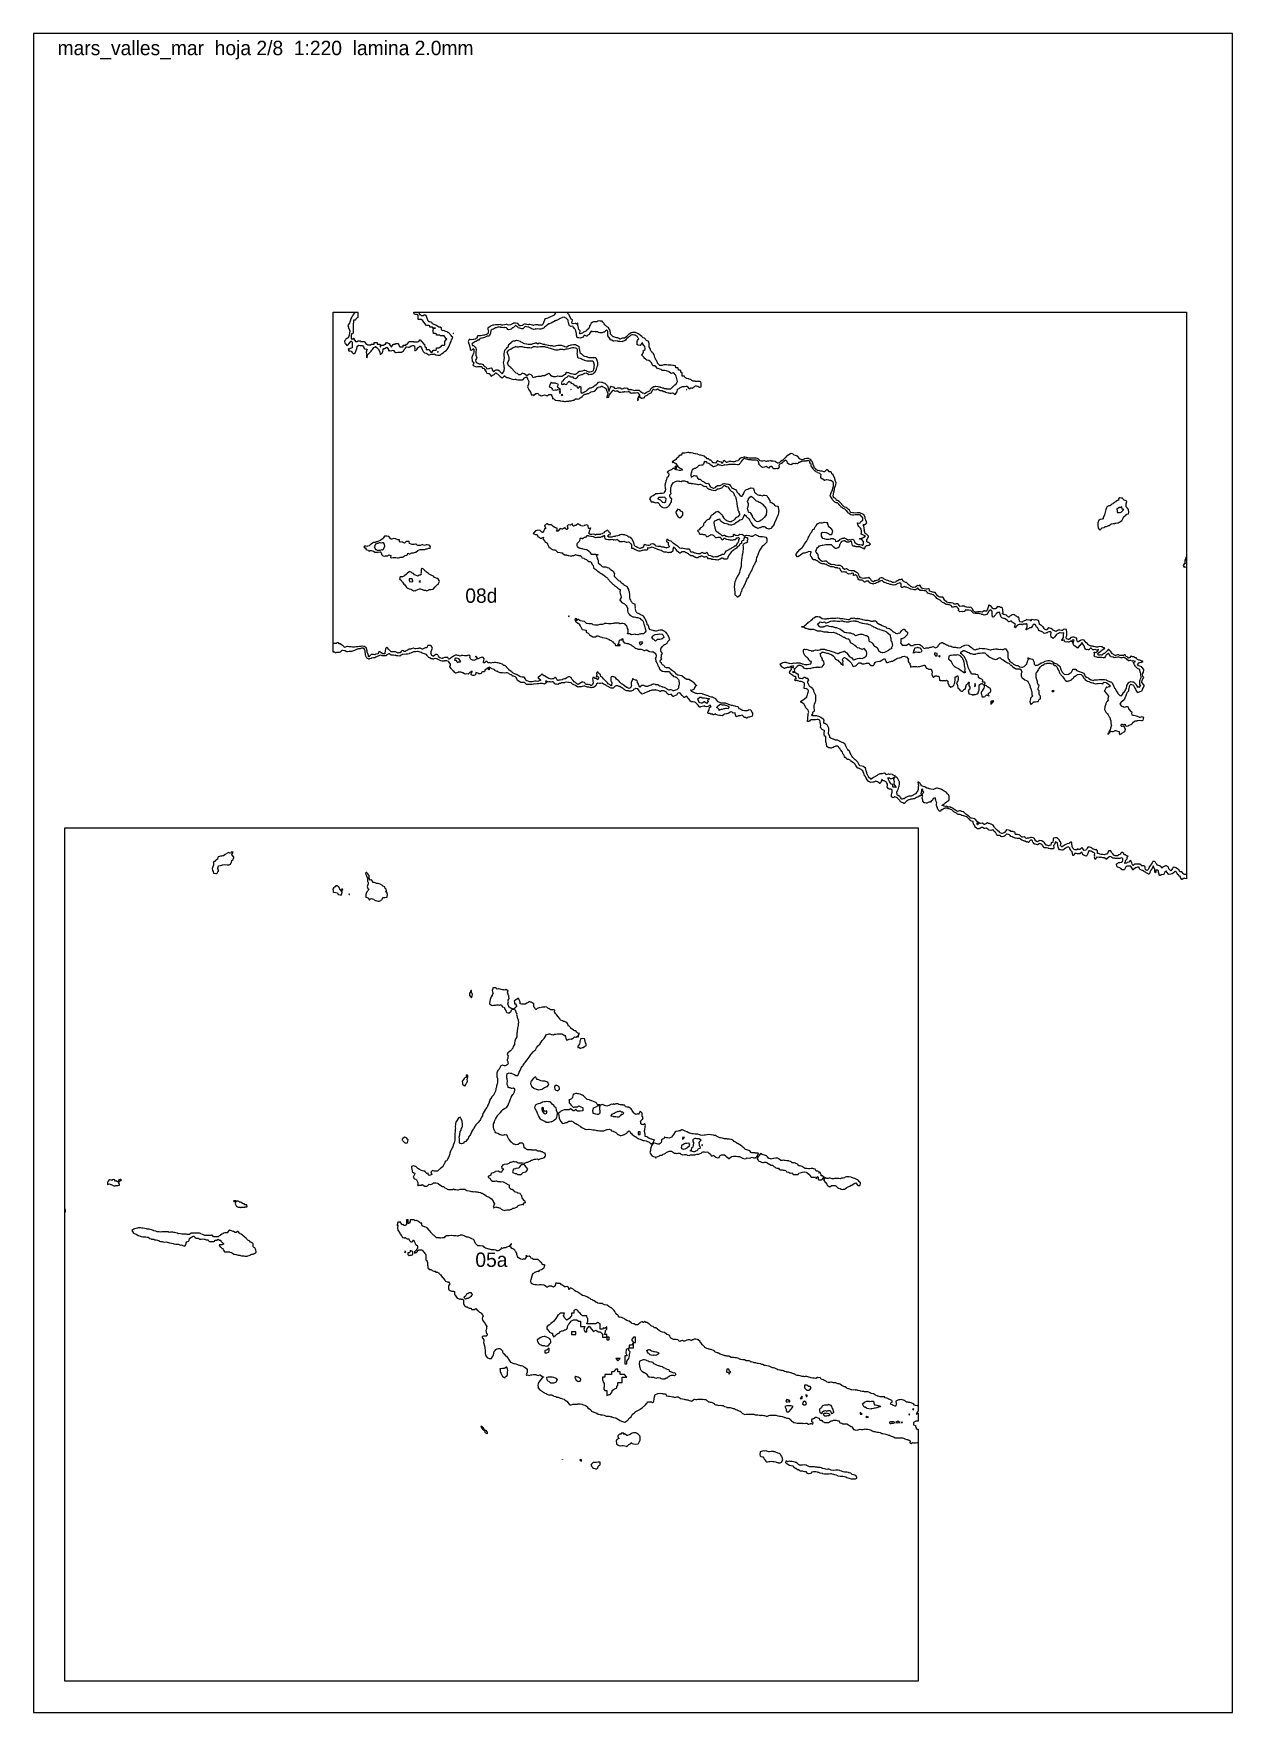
# Model space of a CAD drawing. Header units: millimetres. Extents: x 0 to 500, y 0 to 700.
import ezdxf
from ezdxf.enums import TextEntityAlignment as Align

# ---------------------------------------------------------------- set-up
doc = ezdxf.new("R2010")
doc.units = ezdxf.units.MM
for name, color, linetype in [('CORTE', 1, 'Continuous'), ('GRABADO', 5, 'Continuous'), ('HOJA', 8, 'Continuous')]:
    doc.layers.add(name, color=color, linetype=linetype)

msp = doc.modelspace()

# ---------------------------------------------------------------- texts
at = {"layer": 'GRABADO'}
for s, p in [('08d', (186.75, 465.65)), ('05a', (190.94, 188.76))]:
    msp.add_text(s, height=6, dxfattribs=at).set_placement(p, align=Align.MIDDLE_CENTER)
at = {"layer": 'HOJA'}
msp.add_text('mars_valles_mar  hoja 2/8  1:220  lamina 2.0mm', height=6, dxfattribs=at).set_placement((10, 691))

# ---------------------------------------------------------------- linework, layer by layer
at = {"layer": 'CORTE'}
for points in [[(125, 467.76), (125, 467.76), (125, 468.23), (125, 472.11), (125, 473.82), (125, 474.68), (125, 475.54), (125, 476.39), (125, 477.11), (125, 477.96), (125, 480.85), (125, 481.68), (125, 483.12), (125, 483.84), (125, 484.66), (125, 485.47), (125, 486.18), (125, 486.55), (125, 487.53), (125, 488.33), (125, 490.21), (125, 490.21), (125, 490.54), (125, 490.98), (125, 491.52), (125, 492.36), (125, 494.46), (125, 497.54), (125, 499.07), (125, 499.78), (125, 500.29), (125, 501.22), (125, 506.23), (125, 506.94), (125, 508.37), (125, 509.08), (125, 510.52), (125, 511.23), (125, 538.41), (125, 538.98), (125, 539.7), (125, 540.28), (125, 541), (125, 541.58), (125, 542.31), (125, 542.9), (125, 544.95), (125, 544.95), (125, 546.03), (125, 547.09), (125, 548.89), (125, 550.6), (125, 551.11), (125, 551.74), (125, 552.38), (125, 553.02), (125, 553.55), (125, 554.1), (125, 554.65), (125, 556.19), (125, 556.86), (125, 557.34), (125, 557.74), (125, 558.34), (125, 559.05), (125, 559.66), (125, 560.38), (125, 560.93), (125, 561.75), (125, 562.48), (125, 563.22), (125, 563.97), (125, 564.72), (125, 565.48), (125, 566.25), (125, 566.88), (125, 567.67), (125, 568.52), (125, 569.31), (125, 570.11), (125, 570.91), (125, 571.58), (125, 572.36), (125, 573.28), (125, 574.2), (125, 575.04), (125, 575.91), (125, 576.76), (125, 577.62), (125, 578.48), (125, 579.35), (125, 580.26), (125, 581.13), (125, 582.01), (125, 582.91), (125, 583.82), (125, 583.82), (125, 583.83), (125, 583.84), (125.01, 583.84), (125.01, 583.85), (125.01, 583.86), (125.02, 583.87), (125.03, 583.87), (125.04, 583.88), (125.05, 583.88), (125.05, 583.89), (125.06, 583.89), (125.07, 583.89), (135.31, 583.89), (135.24, 583.68), (135.24, 581.71), (135.24, 581.7), (135.24, 581.7), (135.24, 581.69), (135.23, 581.68), (135.23, 581.67), (135.23, 581.67), (135.23, 581.66), (135.22, 581.65), (135.21, 581.65), (135.2, 581.64), (134.92, 581.53), (134.4, 580.91), (134.28, 580.61), (134.27, 580.6), (134.27, 580.59), (134.26, 580.58), (134.25, 580.57), (134.23, 580.57), (134.23, 580.56), (134.22, 580.56), (134.21, 580.56), (133.47, 580.56), (133.44, 580.47), (133.44, 579.42), (133.44, 579.42), (133.44, 579.41), (133.44, 579.4), (133.43, 579.4), (133.43, 579.39), (133.43, 579.39), (133.39, 579.33), (133.33, 579.17), (133.33, 578.26), (133.33, 577.33), (133.33, 576.96), (133.33, 576.03), (133.33, 575.11), (133.33, 575.1), (133.33, 575.1), (133.33, 575.09), (133.32, 575.08), (133.32, 575.08), (133.32, 575.07), (133.31, 575.06), (133.3, 575.05), (133.29, 575.04), (133.28, 575.04), (132.65, 574.85), (132.56, 574.8), (132.51, 573.86), (132.51, 573.86), (132.51, 573.85), (132.51, 573.85), (132.49, 573.78), (132.48, 573.78), (132.41, 573.61), (132.48, 572.75), (132.5, 572.74), (133.24, 572.77), (133.29, 572.83), (133.35, 572.91), (133.36, 572.92), (133.37, 572.93), (133.38, 572.93), (133.39, 572.93), (133.4, 572.94), (133.56, 572.94), (133.57, 572.93), (133.58, 572.93), (133.58, 572.93), (133.59, 572.93), (133.6, 572.92), (133.61, 572.91), (133.61, 572.9), (133.62, 572.9), (133.62, 572.9), (133.62, 572.89), (133.62, 572.88), (133.62, 572.87), (133.62, 572.87), (133.62, 572.56), (134.31, 571.64), (134.35, 571.6), (134.35, 571.6), (134.36, 571.61), (134.37, 571.61), (135.09, 571.66), (135.21, 571.8), (135.21, 571.81), (135.22, 571.81), (135.23, 571.82), (135.23, 571.82), (135.24, 571.82), (135.26, 571.83), (136.33, 571.83), (136.35, 571.82), (136.36, 571.82), (136.37, 571.81), (136.38, 571.81), (136.39, 571.79), (136.39, 571.79), (136.4, 571.78), (136.4, 571.77), (136.4, 571.77), (136.4, 571.76), (136.4, 571.75), (136.4, 571.65), (137.12, 571.56), (137.96, 571.56), (137.97, 571.56), (137.97, 571.55), (137.98, 571.55), (137.99, 571.55), (138, 571.55), (138, 571.54), (138.01, 571.53), (138.02, 571.52), (138.02, 571.52), (138.03, 571.51), (138.11, 571.31), (138.75, 570.54), (138.92, 570.46), (138.99, 570.44), (138.99, 570.44), (139.01, 570.44), (139.01, 570.43), (139.02, 570.43), (139.26, 570.23), (140.56, 570.23), (140.57, 570.23), (140.59, 570.23), (140.6, 570.23), (140.76, 570.13), (140.8, 570.42), (140.8, 570.43), (140.8, 570.43), (140.81, 570.44), (140.81, 570.45), (140.82, 570.46), (140.82, 570.47), (140.83, 570.47), (140.84, 570.48), (140.85, 570.48), (140.87, 570.49), (141.74, 570.49), (142.07, 570.54), (142.07, 571.12), (142.07, 571.12), (142.07, 571.13), (142.07, 571.14), (142.07, 571.14), (142.08, 571.15), (142.08, 571.16), (142.08, 571.16), (142.09, 571.17), (142.1, 571.18), (142.11, 571.18), (142.12, 571.19), (142.14, 571.19), (142.68, 571.19), (143.21, 571.19), (143.22, 571.19), (143.23, 571.19), (143.24, 571.18), (143.25, 571.17), (143.26, 571.17), (143.27, 571.16), (143.27, 571.15), (143.28, 571.15), (143.28, 571.14), (143.28, 571.13), (143.28, 571.12), (143.28, 571.12), (143.28, 570.53), (143.61, 570.44), (144.45, 570.44), (144.46, 570.44), (144.47, 570.44), (144.48, 570.43), (144.49, 570.42), (144.5, 570.41), (144.51, 570.4), (144.51, 570.39), (144.51, 570.38), (144.52, 570.38), (144.52, 570.37), (144.52, 569.39), (144.56, 569.33), (144.85, 569.42), (144.85, 570.01), (144.85, 570.01), (144.85, 570.02), (144.85, 570.03), (144.85, 570.03), (144.86, 570.04), (144.86, 570.04), (144.87, 570.06), (144.88, 570.06), (144.89, 570.07), (144.9, 570.07), (144.91, 570.08), (145.96, 570.08), (146.31, 570.33), (146.34, 570.45), (146.34, 570.46), (146.35, 570.46), (146.35, 570.47), (146.35, 570.47), (146.36, 570.48), (146.37, 570.49), (146.38, 570.5), (146.39, 570.5), (146.4, 570.51), (146.41, 570.51), (146.74, 570.55), (147.25, 571.17), (147.26, 571.17), (147.27, 571.18), (147.28, 571.18), (147.29, 571.19), (147.3, 571.19), (147.32, 571.19), (147.33, 571.19), (147.34, 571.18), (147.34, 571.18), (148.12, 570.71), (148.38, 570.71), (148.39, 570.71), (148.4, 570.71), (148.41, 570.71), (148.41, 570.7), (148.42, 570.69), (148.43, 570.68), (148.44, 570.68), (148.44, 570.67), (148.44, 570.66), (148.45, 570.65), (148.45, 570.65), (148.45, 570.64), (148.45, 570.34), (149.19, 569.41), (149.19, 569.4), (149.24, 569.42), (150.03, 570.36), (150.09, 570.45), (150.09, 570.46), (150.1, 570.46), (150.11, 570.47), (150.12, 570.47), (150.12, 570.47), (150.12, 570.47), (150.13, 570.48), (150.84, 570.55), (150.95, 570.69), (150.96, 570.69), (150.97, 570.7), (150.98, 570.71), (150.99, 570.71), (151, 570.71), (152.09, 570.71), (152.1, 570.71), (152.11, 570.71), (152.11, 570.71), (152.12, 570.7), (152.13, 570.69), (152.14, 570.68), (152.14, 570.68), (152.14, 570.67), (152.15, 570.66), (152.15, 570.65), (152.15, 570.65), (152.15, 570.64), (152.15, 570.33), (152.76, 569.41), (152.85, 569.34), (152.85, 569.34), (152.86, 569.33), (152.86, 569.32), (152.87, 569.31), (152.88, 569.32), (152.88, 569.33), (152.89, 569.33), (152.89, 569.34), (152.9, 569.34), (152.91, 569.35), (152.93, 569.35), (153.78, 569.35), (154.11, 569.42), (154.11, 570.01), (154.11, 570.01), (154.11, 570.02), (154.11, 570.03), (154.12, 570.03), (154.12, 570.04), (154.12, 570.04), (154.13, 570.06), (154.14, 570.06), (154.15, 570.07), (154.16, 570.07), (154.18, 570.08), (155.22, 570.08), (155.59, 570.49), (155.59, 570.49), (155.6, 570.5), (155.61, 570.5), (155.61, 570.51), (155.63, 570.51), (155.64, 570.51), (155.65, 570.51), (155.66, 570.51), (155.68, 570.51), (155.87, 570.54), (156.5, 571.31), (156.58, 571.52), (156.58, 571.52), (156.59, 571.53), (156.59, 571.54), (156.6, 571.55), (156.6, 571.55), (156.61, 571.56), (156.62, 571.56), (156.63, 571.56), (156.64, 571.57), (158.34, 571.57), (158.42, 571.58), (158.43, 571.58), (158.44, 571.57), (158.45, 571.57), (158.46, 571.57), (158.6, 571.47), (160.13, 571.47), (160.14, 571.47), (160.15, 571.47), (160.15, 571.46), (160.16, 571.46), (160.17, 571.46), (160.24, 571.4), (160.28, 571.52), (160.28, 571.53), (160.28, 571.53), (160.29, 571.55), (160.29, 571.55), (160.3, 571.56), (160.31, 571.57), (160.32, 571.57), (160.63, 571.65), (161.14, 572.27), (161.15, 572.28), (161.17, 572.29), (161.18, 572.3), (161.19, 572.3), (161.21, 572.3), (161.22, 572.3), (161.24, 572.29), (161.25, 572.28), (161.78, 571.65), (162.08, 571.57), (162.08, 571.57), (162.09, 571.57), (162.1, 571.56), (162.11, 571.55), (162.12, 571.54), (162.13, 571.53), (162.13, 571.52), (162.13, 571.52), (162.2, 571.15), (162.7, 570.54), (163, 570.46), (163.01, 570.46), (163.03, 570.45), (163.04, 570.44), (163.05, 570.43), (163.05, 570.42), (163.06, 570.41), (163.06, 570.4), (163.06, 570.4), (163.13, 569.56), (163.24, 569.42), (163.76, 569.11), (163.76, 569.11), (163.78, 569.1), (163.78, 569.09), (163.79, 569.08), (163.79, 569.08), (163.79, 569.06), (163.79, 569.05), (163.79, 569.05), (163.79, 568.31), (163.99, 568.25), (164.85, 568.25), (164.86, 568.25), (164.87, 568.24), (164.88, 568.24), (164.88, 568.24), (164.89, 568.23), (164.89, 568.23), (164.9, 568.22), (164.91, 568.21), (164.91, 568.21), (164.97, 568.11), (165.72, 567.21), (165.81, 567.18), (165.81, 567.18), (165.82, 567.19), (165.85, 567.19), (166.19, 567.21), (166.7, 567.83), (166.71, 567.84), (166.72, 567.84), (166.99, 568), (166.99, 568.01), (167, 568.01), (167.01, 568.01), (167.01, 568.01), (167.66, 568.01), (168.01, 568.29), (168.01, 568.89), (168.01, 568.9), (168.01, 568.91), (168.01, 568.91), (168.01, 568.92), (168.01, 568.93), (168.02, 568.93), (168.02, 568.94), (168.03, 568.94), (168.03, 568.95), (168.04, 568.96), (168.06, 568.96), (168.07, 568.97), (169.12, 568.97), (169.49, 569.29), (169.5, 569.29), (169.5, 569.29), (169.51, 569.3), (169.52, 569.3), (169.53, 569.3), (169.54, 569.3), (169.64, 569.3), (169.89, 569.42), (170.41, 570.05), (170.41, 570.05), (170.42, 570.06), (170.43, 570.07), (170.44, 570.07), (170.46, 570.08), (171.34, 570.08), (171.51, 570.49), (171.51, 571.34), (171.48, 571.58), (171.48, 571.58), (171.48, 571.59), (171.48, 571.59), (171.48, 571.6), (171.48, 571.61), (171.48, 571.62), (171.48, 571.62), (171.49, 571.63), (171.49, 571.63), (172.26, 572.56), (172.26, 572.56), (172.34, 572.63), (172.35, 572.68), (172.32, 572.72), (172.26, 572.78), (171.45, 573.76), (171.44, 573.77), (171.44, 573.78), (171.41, 573.84), (171.35, 573.88), (171.18, 573.97), (169.73, 573.97), (169.72, 573.97), (169.72, 573.97), (169.71, 573.98), (169.69, 573.98), (169.69, 573.99), (169.69, 573.99), (169.68, 573.99), (169.5, 574.21), (168.07, 574.21), (168.06, 574.21), (168.05, 574.21), (168.05, 574.21), (168.04, 574.22), (168.03, 574.23), (168.02, 574.24), (168.02, 574.24), (168.01, 574.25), (168.01, 574.26), (168.01, 574.27), (168.01, 574.27), (168.01, 574.28), (168.01, 574.86), (167.68, 574.95), (166.84, 574.95), (166.84, 574.95), (166.83, 574.95), (166.82, 574.96), (166.81, 574.96), (166.81, 574.96), (166.8, 574.97), (166.8, 574.97), (166.79, 574.98), (166.79, 574.98), (166.78, 574.99), (166.78, 575), (166.78, 575), (166.77, 575.01), (166.77, 575.02), (166.69, 575.84), (166.57, 575.99), (166.56, 575.99), (166.56, 576), (166.55, 576.01), (166.55, 576.02), (166.55, 576.03), (166.55, 576.03), (166.55, 576.04), (166.55, 576.05), (166.55, 576.05), (166.55, 576.06), (166.56, 576.07), (166.56, 576.08), (166.69, 576.23), (166.77, 577.05), (166.77, 577.05), (166.78, 577.06), (166.78, 577.07), (166.78, 577.07), (166.79, 577.08), (166.8, 577.09), (166.8, 577.1), (166.81, 577.1), (166.83, 577.11), (166.84, 577.11), (166.84, 577.11), (167.64, 577.11), (167.65, 577.12), (166.8, 577.12), (166.79, 577.12), (166.78, 577.12), (166.77, 577.13), (166.72, 577.15), (166.71, 577.16), (166.71, 577.16), (166.34, 577.54), (165.29, 577.54), (165.28, 577.54), (165.27, 577.55), (165.26, 577.56), (165.25, 577.56), (165.24, 577.57), (165.24, 577.57), (165.23, 577.58), (165.23, 577.59), (165.23, 577.59), (165.23, 577.6), (165.23, 577.61), (165.23, 577.61), (165.23, 578.19), (164.9, 578.24), (164.03, 578.24), (164.01, 578.25), (164.01, 578.25), (163.95, 578.27), (163.94, 578.28), (163.93, 578.29), (163.07, 579.32), (163.07, 579.32), (163.06, 579.33), (163.06, 579.34), (163.06, 579.34), (163.05, 579.35), (163.04, 579.4), (163, 579.45), (162.19, 580.43), (162.18, 580.43), (162.17, 580.45), (162.17, 580.45), (162.17, 580.46), (162.17, 580.47), (162.17, 580.47), (162.17, 580.48), (162.17, 580.49), (162.17, 580.5), (162.17, 580.51), (162.18, 580.52), (162.18, 580.52), (162.24, 580.6), (162.18, 580.55), (162.18, 580.54), (162.17, 580.53), (162.15, 580.53), (162.14, 580.52), (162.13, 580.52), (162.12, 580.52), (162.11, 580.53), (162.1, 580.53), (162.09, 580.53), (162.09, 580.54), (161.84, 580.72), (160.53, 580.72), (160.52, 580.72), (160.52, 580.72), (160.51, 580.72), (160.5, 580.73), (160.49, 580.73), (160.48, 580.74), (160.48, 580.75), (160.48, 580.75), (160.47, 580.76), (160.47, 580.77), (160.47, 580.77), (160.47, 580.78), (160.46, 580.79), (160.46, 580.79), (160.46, 582.36), (160.25, 582.66), (160.25, 582.66), (160.23, 582.69), (160.22, 582.71), (160.05, 582.86), (159.35, 582.86), (159.34, 582.86), (159.33, 582.87), (158.74, 583.04), (158.73, 583.05), (158.72, 583.05), (158.71, 583.06), (158.71, 583.07), (158.7, 583.08), (158.7, 583.08), (158.69, 583.09), (158.69, 583.1), (158.55, 583.8), (158.55, 583.81), (158.55, 583.81), (158.55, 583.82), (158.55, 583.83), (158.55, 583.84), (158.55, 583.84), (158.55, 583.85), (158.56, 583.86), (158.56, 583.86), (158.57, 583.87), (158.58, 583.87), (158.58, 583.88), (158.6, 583.89), (158.62, 583.89), (158.62, 583.89), (159.75, 583.89), (162.14, 583.89), (164.87, 583.89), (167.57, 583.89), (167.67, 583.89), (168.53, 583.89), (169.31, 583.89), (170.84, 583.89), (172.47, 583.89), (173.13, 583.89), (173.83, 583.89), (174.35, 583.89), (174.87, 583.89), (175.75, 583.89), (176.39, 583.89), (176.98, 583.89), (177.55, 583.89), (178.17, 583.89), (178.81, 583.89), (179.47, 583.89), (181.31, 583.89), (181.91, 583.89), (182.53, 583.89), (183.14, 583.89), (183.75, 583.89), (184.36, 583.89), (206.99, 583.89), (207.48, 583.89), (208.71, 583.89), (209.2, 583.89), (211.05, 583.89), (211.55, 583.89), (212.06, 583.89), (212.78, 583.89), (213.3, 583.89), (213.81, 583.89), (214.43, 583.89), (215.16, 583.89), (215.68, 583.89), (216.92, 583.89), (217.36, 583.89), (218.61, 583.89), (218.89, 583.89), (218.93, 583.89), (218.93, 583.89), (219.95, 583.89), (220.64, 583.89), (220.82, 583.89), (221.01, 583.89), (222.55, 583.89), (222.69, 583.89), (223.62, 583.89), (224.63, 583.89), (227.01, 583.89), (228.09, 583.89), (230.38, 583.89), (231.67, 583.89), (232.26, 583.89), (232.93, 583.89), (234.19, 583.89), (234.85, 583.89), (235.48, 583.89), (235.97, 583.89), (236.69, 583.89), (237.32, 583.89), (237.93, 583.89), (238.57, 583.89), (239.19, 583.89), (240.46, 583.89), (241.09, 583.89), (262.01, 583.89), (262.5, 583.89), (265.07, 583.89), (265.58, 583.89), (266.22, 583.89), (267, 583.89), (268.92, 583.89), (269.44, 583.89), (272.66, 583.89), (273.2, 583.89), (284.19, 583.89), (284.9, 583.89), (285.61, 583.89), (286.25, 583.89), (286.95, 583.89), (287.59, 583.89), (288.28, 583.89), (288.87, 583.89), (289.51, 583.89), (290.1, 583.89), (290.7, 583.89), (291.34, 583.89), (292.03, 583.89), (292.67, 583.89), (293.24, 583.89), (293.85, 583.89), (297.1, 583.89), (297.76, 583.89), (298.38, 583.89), (300.98, 583.89), (301.64, 583.89), (302.28, 583.89), (302.94, 583.89), (320.7, 583.89), (321.2, 583.89), (323.8, 583.89), (324.59, 583.89), (325.89, 583.89), (326.67, 583.89), (327.19, 583.89), (327.71, 583.89), (336.83, 583.89), (337.39, 583.89), (338.13, 583.89), (338.69, 583.89), (340, 583.89), (340.73, 583.89), (341.38, 583.89), (342.11, 583.89), (342.69, 583.89), (343.27, 583.89), (344.58, 583.89), (345.17, 583.89), (345.82, 583.89), (346.54, 583.89), (347.84, 583.89), (348.45, 583.89), (349.76, 583.89), (350.37, 583.89), (353, 583.89), (353.63, 583.89), (354.32, 583.89), (355.64, 583.89), (356.27, 583.89), (356.94, 583.89), (357.58, 583.89), (358.91, 583.89), (359.56, 583.89), (360.22, 583.89), (361.55, 583.89), (362.22, 583.89), (379.25, 583.89), (379.76, 583.89), (380.28, 583.89), (380.95, 583.89), (381.32, 583.89), (381.7, 583.89), (382.39, 583.89), (382.92, 583.89), (383.61, 583.89), (384.45, 583.89), (384.85, 583.89), (385.54, 583.89), (386.09, 583.89), (386.92, 583.89), (387.62, 583.89), (388.18, 583.89), (390.26, 583.89), (391.07, 583.89), (391.65, 583.89), (392.23, 583.89), (392.81, 583.89), (393.4, 583.89), (394.11, 583.89), (394.7, 583.89), (397.53, 583.89), (398.14, 583.89), (401.68, 583.89), (402.23, 583.89), (405.09, 583.89), (405.74, 583.89), (407.89, 583.89), (408.55, 583.89), (409.99, 583.89), (410.67, 583.89), (413.56, 583.89), (414.31, 583.89), (415.01, 583.89), (415.7, 583.89), (417.16, 583.89), (417.87, 583.89), (418.59, 583.89), (419.31, 583.89), (420.05, 583.89), (420.78, 583.89), (434.36, 583.89), (434.9, 583.89), (435.81, 583.89), (436.15, 583.89), (436.15, 583.89), (436.77, 583.89), (438.17, 583.89), (439.35, 583.89), (440.86, 583.89), (442.81, 583.89), (445.68, 583.89), (445.68, 583.89), (446.27, 583.89), (447.74, 583.89), (448.34, 583.89), (449.24, 583.89), (449.24, 583.89), (449.75, 583.89), (450.39, 583.89), (452.05, 583.89), (453.28, 583.89), (454.57, 583.89), (454.87, 583.89), (457.09, 583.89), (457.74, 583.89), (458.58, 583.89), (459.23, 583.89), (464.43, 583.89), (465.24, 583.89), (467.46, 583.89), (468.15, 583.89), (468.95, 583.89), (469.73, 583.89), (471.21, 583.89), (471.98, 583.89), (472.4, 583.89), (472.9, 583.89), (473.69, 583.89), (474.53, 583.89), (475.43, 583.89), (476.37, 583.89), (477.09, 583.89), (477.85, 583.89), (479.32, 583.89), (480.05, 583.89), (480.8, 583.89), (480.81, 583.89), (480.82, 583.88), (480.84, 583.88), (480.85, 583.87), (480.86, 583.86), (480.86, 583.85), (480.87, 583.84), (480.87, 583.82), (480.87, 554.8), (480.87, 553.93), (480.87, 552.17), (480.87, 551.29), (480.87, 518.67), (480.87, 517.81), (480.87, 516.95), (480.87, 516.08), (480.87, 466.82), (480.87, 465.5), (480.87, 464.5), (480.87, 411.05), (480.87, 409.86), (480.87, 408.69), (480.87, 408.27), (480.87, 408.27), (480.87, 405.42), (480.87, 403.32), (480.87, 402.57), (480.87, 401.6), (480.87, 400.96), (480.87, 400.11), (480.87, 399.27), (480.87, 398.25), (480.87, 398.25), (480.87, 395.57), (480.87, 394.74), (480.87, 393.92), (480.87, 393.11), (480.87, 392.3), (480.87, 391.5), (480.87, 390.7), (480.87, 389.91), (480.87, 389.12), (480.87, 388.34), (480.87, 387.51), (480.87, 387.19), (480.87, 386.08), (480.87, 385.32), (480.87, 384.56), (480.87, 383.85), (480.87, 383.06), (480.87, 382.31), (480.87, 381.5), (480.87, 380.84), (480.87, 380.17), (480.87, 379.42), (480.87, 378.69), (480.87, 377.93), (480.87, 377.18), (480.87, 376.5), (480.87, 375.92), (480.87, 375.28), (480.87, 374.59), (480.87, 373.9), (480.87, 371.79), (480.87, 371.08), (480.87, 347.56), (480.19, 347.68), (480.18, 347.68), (480.17, 347.68), (480.17, 347.68), (480.16, 347.69), (480.16, 347.69), (479.87, 347.9), (479.52, 347.61), (478.98, 347.24), (478.98, 347.24), (478.98, 347.23), (478.97, 347.23), (478.96, 347.23), (478.95, 347.23), (478.94, 347.23), (478.94, 347.23), (478.93, 347.23), (478.92, 347.23), (478.92, 347.23), (478.91, 347.23), (478.9, 347.24), (478.89, 347.25), (478.88, 347.26), (478.31, 348.11), (478.31, 348.12), (478.31, 348.12), (478.31, 348.13), (478.3, 348.14), (478.3, 348.14), (478.3, 348.53), (477.98, 348.67), (477.98, 348.67), (477.97, 348.68), (477.96, 348.69), (477.49, 349.2), (477.21, 349.4), (477.21, 349.4), (477.2, 349.41), (477.19, 349.42), (477.19, 349.43), (477.02, 349.82), (476.65, 350.32), (476.33, 350.58), (476.33, 350.58), (476.32, 350.58), (476.16, 350.8), (475.98, 350.62), (475.81, 350.34), (475.81, 350.33), (475.8, 350.32), (475.28, 349.91), (475.27, 349.91), (474.86, 349.69), (474.86, 349.68), (474.34, 349.49), (474.33, 349.48), (474.33, 349.48), (473.53, 349.35), (473.53, 349.35), (473.52, 349.35), (473.51, 349.35), (473.51, 349.35), (473.5, 349.36), (473.49, 349.36), (473.49, 349.36), (473.48, 349.36), (473.34, 349.46), (473.34, 349.47), (473.33, 349.47), (473.33, 349.48), (472.67, 350.33), (472.54, 350.51), (472.54, 350.52), (472.54, 350.53), (472.44, 350.88), (472.3, 350.6), (472.3, 350.6), (472.29, 350.59), (472.28, 350.58), (472.28, 350.58), (472.27, 350.57), (471.79, 350.31), (471.6, 350.12), (471.41, 349.48), (471.41, 349.47), (471.4, 349.45), (471.39, 349.45), (471.39, 349.44), (471.39, 349.44), (471.38, 349.43), (471.37, 349.43), (471.36, 349.43), (471.36, 349.42), (471.35, 349.42), (470.62, 349.29), (470.29, 349.19), (469.88, 348.99), (469.88, 348.99), (469.87, 348.98), (469.86, 348.98), (469.86, 348.98), (469.68, 348.97), (469.68, 348.97), (469.67, 348.97), (469.66, 348.97), (469.66, 348.97), (469.65, 348.97), (469.65, 348.97), (469.52, 349.04), (469.51, 349.04), (469.5, 349.05), (469.5, 349.06), (469.49, 349.06), (469.49, 349.07), (469.49, 349.07), (469.41, 349.23), (469.41, 349.24), (469.41, 349.25), (469.38, 349.52), (469.14, 350.35), (469.14, 350.36), (469.13, 350.37), (469.13, 350.37), (469.16, 350.91), (468.73, 351.21), (468.07, 351.21), (468.07, 350.37), (468.07, 350.36), (468.06, 350.34), (467.89, 350.07), (467.89, 350.06), (467.88, 350.05), (467.87, 350.05), (467.87, 350.05), (467.86, 350.04), (467.86, 350.04), (467.85, 350.04), (467.84, 350.03), (467.84, 350.03), (467.83, 350.03), (467.82, 350.03), (467.81, 350.03), (467.8, 350.04), (467.79, 350.04), (467.78, 350.05), (467.78, 350.05), (467.77, 350.06), (467.76, 350.07), (467.76, 350.08), (467.65, 350.35), (467.65, 350.36), (467.65, 350.37), (467.65, 351.35), (467.61, 351.46), (467.43, 351.85), (467.43, 351.85), (467.13, 352.57), (467.13, 352.57), (467.12, 352.58), (467.08, 352.86), (466.94, 353), (466.86, 352.72), (466.86, 352.72), (466.81, 352.57), (466.81, 352.57), (466.46, 351.95), (466.24, 351.46), (466.19, 351.29), (466.19, 351.28), (466.18, 351.27), (466.18, 351.26), (466.17, 351.26), (466.17, 351.25), (466.16, 351.25), (466.03, 351.18), (465.52, 350.35), (465.5, 349.92), (465.5, 349.91), (465.49, 349.89), (465.49, 349.88), (465.48, 349.87), (465.48, 349.87), (465.47, 349.86), (465.09, 349.56), (465.09, 349.55), (465.08, 349.55), (465.08, 349.55), (465.07, 349.55), (465.06, 349.54), (465.05, 349.54), (465.05, 349.54), (465.04, 349.54), (465.03, 349.55), (465.02, 349.55), (465.01, 349.55), (464.59, 349.8), (464.09, 350.04), (464.08, 350.04), (464.08, 350.04), (464.07, 350.05), (463.79, 350.31), (463.33, 350.49), (463.32, 350.5), (463.31, 350.5), (463.3, 350.51), (463.15, 350.68), (462.52, 351.07), (462.24, 351.19), (462.1, 351.24), (461.51, 351.41), (461.51, 351.41), (461.5, 351.42), (461.5, 351.42), (461.49, 351.42), (461.48, 351.43), (461.48, 351.44), (461.28, 351.76), (461.27, 351.77), (461.27, 351.78), (461.16, 352.37), (460.42, 352.37), (459.76, 352.22), (459.53, 352.15), (458.71, 351.43), (458.66, 351.38), (458.65, 351.37), (458.64, 351.37), (458.64, 351.37), (458.63, 351.36), (458.62, 351.36), (458.62, 351.36), (458.58, 351.35), (458.52, 351.34), (458.51, 351.34), (458.51, 351.34), (458.5, 351.34), (458.49, 351.34), (458.48, 351.35), (458.48, 351.35), (458.47, 351.35), (458.47, 351.35), (458.37, 351.42), (458.36, 351.43), (458.36, 351.43), (458.35, 351.44), (458.35, 351.44), (458.34, 351.46), (458.34, 351.47), (458.28, 351.71), (457.74, 352.55), (457.74, 352.55), (457.67, 352.68), (457.67, 352.68), (457.59, 352.85), (456.71, 352.85), (456.03, 352.79), (455.82, 352.67), (455.81, 352.66), (455.81, 352.66), (455.8, 352.66), (455.8, 352.66), (455.79, 352.66), (455.7, 352.65), (455.51, 352.54), (455.19, 351.77), (455.19, 351.77), (455.19, 351.76), (454.98, 351.45), (454.96, 351.41), (454.95, 351.41), (454.95, 351.4), (454.94, 351.39), (454.9, 351.36), (454.89, 351.36), (454.89, 351.35), (454.88, 351.35), (454.87, 351.35), (454.87, 351.35), (454.86, 351.35), (454.85, 351.35), (454.84, 351.35), (454.84, 351.35), (454.81, 351.36), (453.93, 351.36), (453.92, 351.36), (453.92, 351.36), (453.91, 351.36), (453.9, 351.36), (453.9, 351.37), (453.89, 351.37), (453.81, 351.42), (453.81, 351.42), (453.81, 351.43), (453.33, 351.87), (452.97, 352.17), (452.15, 352.43), (452.08, 352.42), (452.08, 352.42), (452.07, 352.42), (452.06, 352.42), (452.05, 352.43), (452.05, 352.43), (452.05, 352.43), (452.04, 352.43), (452.03, 352.44), (452.03, 352.44), (452.02, 352.45), (452.02, 352.45), (451.98, 352.51), (451.95, 352.55), (451.95, 352.55), (451.75, 352.87), (451.74, 352.88), (451.74, 352.89), (451.74, 352.9), (451.61, 353.7), (451.61, 353.7), (451.61, 353.72), (451.61, 353.73), (451.61, 353.73), (451.61, 353.74), (451.62, 353.76), (451.63, 353.76), (451.64, 353.77), (451.64, 353.77), (452.04, 353.99), (452.46, 354.36), (452.47, 354.36), (452.47, 354.37), (452.48, 354.37), (452.49, 354.37), (452.49, 354.37), (452.5, 354.38), (452.51, 354.38), (453, 354.38), (453.58, 354.49), (453.59, 354.49), (453.9, 354.49), (454.07, 354.63), (454.18, 354.85), (454.35, 355.42), (454.31, 355.9), (453.91, 356.3), (453.29, 356.17), (453.04, 356.09), (452.93, 356.01), (452.93, 356), (452.92, 356), (452.91, 356), (452.9, 355.99), (452.9, 355.99), (452.89, 355.99), (452.89, 355.99), (452.08, 356.07), (451.31, 356.03), (451.16, 356.02), (451.15, 356.02), (451.14, 356.02), (451.13, 356.02), (451.12, 356.03), (451.12, 356.03), (450.88, 356.16), (450.22, 356.16), (450.22, 356.16), (450.21, 356.16), (450.2, 356.16), (450.2, 356.17), (450.19, 356.17), (450.18, 356.17), (449.75, 356.47), (449.28, 356.86), (448.63, 356.68), (448.63, 356.68), (448.62, 356.68), (448.41, 356.66), (447.6, 355.89), (447.57, 355.83), (447.57, 355.83), (447.56, 355.82), (447.56, 355.81), (447.55, 355.81), (447.55, 355.8), (447.49, 355.76), (447.48, 355.76), (447.48, 355.76), (447.47, 355.75), (447.46, 355.75), (447.46, 355.75), (447.45, 355.75), (447.44, 355.75), (447.43, 355.75), (447.43, 355.75), (447.42, 355.75), (447.35, 355.78), (447.35, 355.78), (447.34, 355.79), (447.33, 355.79), (447.33, 355.8), (447.27, 355.87), (446.5, 356.28), (445.99, 356.35), (445.58, 356.4), (445.58, 356.4), (444.98, 356.6), (444.71, 356.4), (444.71, 356.4), (444.7, 356.4), (444.69, 356.4), (444.69, 356.39), (444.68, 356.39), (444.67, 356.39), (444.66, 356.39), (444.65, 356.39), (444.64, 356.4), (444.63, 356.4), (444.63, 356.4), (444.62, 356.41), (444.61, 356.42), (444.4, 356.67), (443.76, 356.52), (443.75, 356.51), (443.74, 356.51), (443.74, 356.51), (443.73, 356.51), (443.72, 356.52), (443.12, 356.66), (443.03, 355.92), (443.03, 355.92), (443.03, 355.9), (443.02, 355.89), (443.01, 355.88), (443.01, 355.88), (443, 355.87), (443, 355.87), (442.86, 355.78), (442.85, 355.78), (442.84, 355.77), (442.84, 355.77), (442.83, 355.77), (442.82, 355.77), (442.81, 355.77), (442.81, 355.77), (442.8, 355.77), (442.79, 355.77), (442.78, 355.78), (442.61, 355.86), (442.61, 355.87), (442.6, 355.87), (442.59, 355.88), (442.59, 355.89), (442.58, 355.9), (442.58, 355.91), (442.58, 355.92), (442.47, 356.71), (442.47, 356.72), (442.47, 356.73), (442.55, 357.04), (442.45, 357.37), (442.45, 357.38), (442.44, 357.39), (442.44, 357.4), (442.45, 357.41), (442.63, 358.13), (442.25, 358.55), (441.89, 358.55), (441.88, 358.55), (441.88, 358.55), (441.87, 358.55), (441.86, 358.55), (441.85, 358.56), (441.04, 359.07), (440.96, 359.1), (440.88, 359.08), (440.88, 359.08), (440.87, 359.07), (440.86, 359.07), (440.85, 359.08), (440.85, 359.08), (440.41, 359.19), (440.07, 359.24), (440.07, 359.23), (439.8, 358.5), (439.71, 358.13), (439.71, 358.12), (439.17, 357.07), (439.17, 357.06), (439.16, 357.05), (439.15, 357.05), (439.14, 357.04), (439.14, 357.04), (439.1, 357.02), (439.09, 357.02), (439.08, 357.02), (439.08, 357.02), (439.07, 357.02), (439.06, 357.02), (439.06, 357.02), (439.05, 357.02), (438.16, 357.24), (438.16, 357.24), (438.15, 357.25), (438.14, 357.25), (437.69, 357.55), (437.68, 357.55), (437.68, 357.55), (437.67, 357.56), (437.66, 357.57), (437.66, 357.58), (437.41, 358.13), (437.41, 358.13), (437.22, 358.74), (436.53, 358.1), (436.53, 358.1), (436.53, 358.09), (436.43, 358.03), (436.38, 357.98), (436.38, 357.98), (436.37, 357.98), (436.37, 357.97), (436.36, 357.97), (436.35, 357.97), (436.35, 357.96), (436.34, 357.96), (436.33, 357.96), (436.32, 357.96), (436.32, 357.96), (436.31, 357.97), (436.3, 357.97), (436.29, 357.97), (436.25, 358), (435.4, 358), (435.4, 358), (435.39, 358), (435.03, 358.08), (434.55, 358.19), (434.46, 358.2), (434.46, 358.2), (434.45, 358.2), (434.45, 358.21), (434.35, 358.26), (434.3, 358.13), (434.3, 358.12), (434.29, 358.11), (433.61, 357.29), (433.6, 357.28), (433.59, 357.27), (433.58, 357.27), (433.57, 357.26), (433.56, 357.26), (433.56, 357.26), (433.55, 357.26), (433.54, 357.26), (433.54, 357.26), (433.53, 357.26), (433.52, 357.27), (433.51, 357.27), (433.5, 357.28), (433.49, 357.29), (433.49, 357.29), (433.48, 357.31), (433.25, 358.14), (433.25, 358.14), (433.17, 358.85), (432.75, 359.21), (432.74, 359.21), (432.74, 359.22), (432.56, 359.48), (432.56, 359.48), (432.26, 359.98), (432.26, 359.98), (432.26, 359.99), (432.25, 359.99), (432.15, 360.34), (431.67, 360.92), (431.2, 360.8), (430.81, 360.65), (430.67, 360.51), (430.66, 360.5), (430.41, 360.32), (429.89, 359.92), (429.89, 359.91), (429.48, 359.68), (429.48, 359.68), (429.47, 359.68), (428.94, 359.52), (428.93, 359.52), (428.93, 359.52), (428.92, 359.52), (428.91, 359.52), (428.91, 359.52), (428.34, 359.62), (427.98, 359.68), (427.97, 359.68), (427.96, 359.69), (427.95, 359.7), (427.94, 359.7), (427.94, 359.71), (427.44, 360.33), (427.44, 360.34), (427.43, 360.35), (427.33, 360.77), (427.23, 361.48), (427, 362.53), (427, 362.53), (426.19, 362.97), (426.06, 362.58), (425.82, 361.93), (425.81, 361.92), (425.81, 361.92), (425.8, 361.91), (425.8, 361.91), (425.31, 361.46), (425.49, 360.63), (425.49, 360.63), (425.49, 360.61), (425.46, 360.37), (425.45, 360.36), (425.41, 360.21), (425.41, 360.2), (425.4, 360.19), (425.4, 360.18), (425.39, 360.18), (425.38, 360.17), (425.38, 360.16), (425.37, 360.16), (425.37, 360.16), (425.24, 360.11), (425.24, 360.1), (425.23, 360.1), (425.23, 360.1), (425.04, 360.08), (424.29, 360.01), (424.29, 360), (424.28, 360.01), (424.27, 360.01), (423.45, 360.18), (423.34, 360.2), (423.34, 360.2), (423.27, 360.23), (423.27, 360.23), (423.09, 360.31), (422.42, 360.53), (421.7, 360.53), (421.5, 360.55), (421.5, 360.55), (421.49, 360.56), (421.48, 360.56), (421.48, 360.56), (421.47, 360.57), (421.46, 360.57), (421.45, 360.58), (420.73, 361.44), (420.72, 361.45), (420.72, 361.46), (420.72, 361.47), (420.72, 361.48), (420.7, 361.69), (420.54, 361.93), (419.95, 362.14), (419.95, 362.14), (419.94, 362.15), (419.66, 362.35), (419.41, 362.17), (419.41, 362.17), (418.77, 361.74), (418.77, 361.73), (418.76, 361.73), (418.75, 361.73), (418.74, 361.72), (418.74, 361.72), (418.73, 361.72), (418.72, 361.72), (418.71, 361.73), (418.71, 361.73), (418.34, 361.85), (417.79, 362.06), (417.43, 362.08), (417.42, 362.08), (417.42, 362.09), (417.41, 362.09), (417.4, 362.09), (417.4, 362.09), (417.39, 362.1), (417.38, 362.1), (417.38, 362.11), (416.98, 362.55), (416.97, 362.56), (416.81, 362.86), (416.81, 362.87), (416.59, 363.39), (416.16, 363.64), (415.96, 363.71), (415.82, 363.65), (415.4, 363.29), (415.09, 362.77), (415.08, 362.76), (415.08, 362.75), (415.07, 362.75), (415.06, 362.74), (415.05, 362.74), (415.04, 362.73), (415.03, 362.73), (415.02, 362.73), (415.01, 362.73), (415, 362.74), (414.99, 362.74), (414.99, 362.74), (414.51, 363.02), (414.13, 362.86), (414.12, 362.86), (414.11, 362.86), (414.11, 362.86), (414.1, 362.86), (414.09, 362.86), (414.09, 362.86), (414.08, 362.86), (414.07, 362.86), (414.06, 362.86), (413.49, 363.22), (413.15, 363.33), (413.14, 363.33), (413.14, 363.34), (412.97, 363.43), (412.23, 363.63), (412.22, 363.63), (412.21, 363.64), (412.2, 363.64), (412.2, 363.64), (412.19, 363.65), (411.61, 364.05), (411.6, 364.05), (411.6, 364.06), (411.29, 364.43), (410.7, 364.39), (410.41, 364.32), (410.4, 364.32), (410.4, 364.32), (410.39, 364.32), (410.38, 364.32), (410.38, 364.32), (410.08, 364.39), (409.46, 364.48), (409.45, 364.48), (409.44, 364.48), (409.44, 364.48), (408.8, 364.75), (408.59, 364.83), (408.52, 364.84), (408.52, 364.85), (408.51, 364.85), (408.5, 364.85), (408.5, 364.86), (408.26, 365.05), (407.59, 365.23), (407.59, 365.23), (407.58, 365.23), (407.58, 365.23), (407.57, 365.24), (407.56, 365.25), (407.55, 365.26), (407.55, 365.27), (407.37, 365.66), (406.98, 365.87), (406.98, 365.87), (406.66, 366.05), (406.01, 366.19), (406.01, 366.19), (406, 366.19), (406, 366.19), (405.99, 366.2), (405.98, 366.2), (405.79, 366.36), (405.67, 366.09), (405.67, 366.08), (405.66, 366.07), (405.45, 365.88), (404.88, 365.34), (404.88, 365.34), (404.87, 365.34), (404.87, 365.33), (404.86, 365.33), (404.85, 365.33), (404.46, 365.23), (403.93, 365.05), (403.93, 365.05), (403.92, 365.05), (403.91, 365.05), (403.9, 365.05), (403.89, 365.05), (403.88, 365.05), (403.88, 365.05), (403.39, 365.28), (403.38, 365.29), (402.96, 365.57), (402.24, 365.63), (402.24, 365.63), (402.23, 365.63), (402.23, 365.63), (402.05, 365.7), (401.92, 365.69), (401.91, 365.68), (401.9, 365.69), (401.9, 365.69), (401.89, 365.69), (401.87, 365.69), (401.86, 365.7), (401.85, 365.71), (401.85, 365.72), (401.84, 365.72), (401.75, 365.9), (401.26, 366.78), (401.16, 366.99), (401.12, 367.01), (401.11, 367.01), (401.11, 367.01), (401.11, 367.02), (401.1, 367.02), (401.1, 367.03), (401.07, 367.05), (400.68, 367.47), (400.19, 367.97), (400.1, 367.93), (400.09, 367.93), (399.3, 367.67), (399.29, 367.67), (399.29, 367.66), (399.28, 367.66), (399.27, 367.66), (399.26, 367.67), (398.56, 367.82), (398.55, 367.82), (398.54, 367.83), (398.53, 367.83), (398.31, 367.97), (398.24, 368.01), (398.23, 368.01), (398.23, 368.02), (398.22, 368.02), (398.16, 368.1), (397.4, 368.7), (396.94, 368.6), (396.94, 368.6), (396.51, 368.52), (396.5, 368.52), (396.49, 368.52), (396.47, 368.52), (396.47, 368.53), (396.46, 368.53), (395.75, 368.95), (395.58, 368.93), (395.57, 368.93), (395.57, 368.93), (395.56, 368.93), (395.39, 368.95), (394.68, 368.53), (394.68, 368.53), (394.67, 368.53), (394.39, 368.42), (394.38, 368.42), (394.38, 368.42), (394.37, 368.42), (394.36, 368.42), (393.71, 368.48), (393.7, 368.48), (393.7, 368.48), (393.69, 368.48), (393.25, 368.69), (393.25, 368.69), (393.24, 368.69), (392.74, 369.16), (392.74, 369.16), (392.69, 369.22), (392.68, 369.23), (392.68, 369.24), (392.39, 369.93), (392.03, 370.33), (392.03, 370.34), (392.02, 370.35), (392.02, 370.36), (392.02, 370.37), (391.85, 371.4), (391.85, 371.41), (391.85, 371.47), (391.81, 371.47), (391.81, 371.47), (391.8, 371.47), (390.91, 371.76), (390.91, 371.76), (390.9, 371.76), (390.9, 371.77), (390.89, 371.77), (390.53, 372.13), (390.53, 372.14), (390.18, 372.55), (389.97, 372.76), (389.5, 373.08), (389.49, 373.08), (389.05, 373.45), (388.38, 373.64), (388.18, 373.7), (388.18, 373.7), (388.17, 373.71), (388.17, 373.71), (388.16, 373.71), (388.12, 373.75), (388, 373.8), (387.21, 373.98), (387.21, 373.98), (387.21, 373.98), (386.73, 374.2), (386.29, 374.4), (385.63, 374.45), (385.62, 374.45), (385.35, 374.54), (385.34, 374.54), (385.34, 374.55), (385.33, 374.55), (385.33, 374.56), (385.32, 374.56), (385.24, 374.67), (385.14, 374.77), (384.42, 375.28), (384.03, 375.39), (384.03, 375.39), (384.02, 375.39), (384.01, 375.4), (383.48, 375.79), (383.48, 375.79), (383.37, 375.88), (382.91, 376.29), (382.57, 376.46), (381.83, 376.76), (381.67, 376.81), (381.53, 376.81), (381.53, 376.81), (381.52, 376.81), (381.51, 376.81), (381.5, 376.81), (381.17, 376.98), (380.75, 377.08), (380.05, 376.98), (379.89, 376.93), (379.88, 376.92), (379.87, 376.92), (379.87, 376.92), (379.86, 376.92), (379.84, 376.93), (379.78, 376.89), (378.94, 376.36), (378.93, 376.36), (378.92, 376.36), (378.92, 376.36), (378.91, 376.35), (378.9, 376.35), (378.56, 376.32), (378.22, 375.89), (378.03, 375.63), (378.03, 375.62), (378.02, 375.62), (378.02, 375.61), (378.01, 375.61), (378, 375.6), (378, 375.6), (377.99, 375.6), (377.98, 375.6), (377.97, 375.6), (377.97, 375.6), (377.96, 375.6), (377.95, 375.6), (377.94, 375.6), (377.94, 375.6), (377.93, 375.6), (377.92, 375.61), (377.92, 375.62), (377.92, 375.62), (377.91, 375.62), (377.7, 375.89), (377.34, 376.32), (377.34, 376.33), (377.33, 376.34), (377.06, 377.02), (376.98, 377.25), (376.68, 377.77), (376.67, 377.77), (376.67, 377.78), (376.67, 377.79), (376.67, 377.79), (376.64, 378.15), (376.56, 378.65), (376.55, 378.66), (376.55, 378.66), (376.56, 378.68), (376.56, 378.69), (376.78, 379.27), (376.48, 379.76), (376.48, 379.76), (376.25, 380.36), (376.25, 380.37), (376.25, 380.37), (376.06, 381.37), (375.24, 381.04), (375, 380.66), (374.86, 380.35), (374.86, 380.35), (374.86, 380.34), (374.85, 380.34), (374.85, 380.33), (374.32, 379.89), (374.03, 379.57), (374.02, 379.56), (374.01, 379.56), (374, 379.56), (374, 379.55), (373.99, 379.55), (373.98, 379.55), (373.36, 379.48), (372.77, 379.21), (372.56, 379.08), (372.55, 379.08), (372.55, 379.07), (372.54, 379.07), (372.53, 379.07), (372.42, 379.06), (372.41, 379.06), (372.29, 379.07), (372.29, 379.07), (371.66, 379.2), (371.46, 379.26), (371.46, 379.26), (371.45, 379.26), (371.44, 379.27), (371.44, 379.27), (371.43, 379.28), (370.96, 379.77), (370.96, 379.78), (370.96, 379.78), (370.95, 379.79), (370.95, 379.8), (370.95, 379.81), (370.94, 379.81), (370.84, 380.37), (370.66, 381.27), (370.63, 381.49), (370.63, 381.5), (370.63, 381.5), (370.63, 381.51), (370.64, 381.52), (370.64, 381.53), (370.64, 381.53), (370.87, 381.98), (370.62, 382.58), (370.62, 382.59), (370.62, 382.59), (370.62, 382.6), (370.62, 382.62), (370.62, 382.63), (370.62, 382.63), (370.62, 382.64), (370.89, 383.28), (370.89, 383.28), (370.89, 383.29), (370.9, 383.3), (370.9, 383.3), (371.33, 383.71), (370.84, 384.05), (370.84, 384.05), (370.83, 384.06), (370.83, 384.06), (370.82, 384.07), (370.82, 384.08), (370.81, 384.08), (370.81, 384.09), (370.81, 384.11), (370.81, 384.11), (370.81, 384.79), (370.56, 384.94), (370.38, 384.8), (370.38, 384.03), (370.38, 384.02), (370.38, 384.01), (370.37, 384), (370.37, 384), (370.23, 383.7), (370.05, 383.03), (370.36, 382.66), (370.36, 382.65), (370.36, 382.65), (370.37, 382.64), (370.37, 382.63), (370.37, 382.62), (370.37, 382.61), (370.37, 382.6), (370.37, 382.59), (370.37, 382.58), (370.36, 382.57), (370.36, 382.57), (370.36, 382.56), (370.02, 382.16), (370.01, 382.15), (370, 382.15), (370, 382.15), (369.99, 382.14), (369.98, 382.14), (369.97, 382.14), (369.96, 382.14), (369.95, 382.14), (369.94, 382.14), (369.93, 382.14), (369.64, 382.29), (369.28, 382.07), (368.75, 381.68), (368.64, 381.58), (368.64, 381.58), (368.63, 381.57), (368.63, 381.57), (368.62, 381.57), (368.3, 381.43), (367.81, 381.22), (367.28, 380.96), (367.27, 380.96), (367.27, 380.96), (367.26, 380.95), (366.87, 380.89), (366.87, 380.89), (366.37, 380.83), (365.94, 380.72), (365.94, 380.72), (365.63, 380.69), (365.04, 380.48), (364.82, 380.33), (364.82, 380.32), (364.82, 380.32), (364.33, 380.07), (364.12, 379.92), (363.4, 379.23), (363.34, 379.09), (363.34, 379.08), (363.33, 379.07), (363.33, 379.07), (363.33, 379.06), (363.32, 379.06), (363.31, 379.06), (363.31, 379.05), (363.3, 379.05), (363.29, 379.05), (363.16, 379.02), (363.16, 379.02), (363.15, 379.02), (363.15, 379.02), (363.14, 379.02), (363, 379.04), (362.99, 379.04), (362.57, 379.2), (362.19, 379.35), (362.19, 379.35), (361.63, 379.66), (361.63, 379.66), (361.62, 379.66), (361.61, 379.67), (361.24, 380.18), (361.11, 380.34), (360.68, 380.77), (360.68, 380.77), (360.32, 381.17), (359.86, 381.43), (359.53, 381.57), (359.52, 381.57), (359.41, 381.63), (359.2, 381.72), (358.77, 381.44), (358.77, 381.43), (358.76, 381.43), (358.76, 381.43), (358.54, 381.35), (358.53, 381.35), (358.53, 381.35), (358.52, 381.35), (358.51, 381.35), (358.51, 381.35), (358.5, 381.35), (358.5, 381.35), (358.49, 381.35), (358.31, 381.43), (358.3, 381.43), (358.3, 381.43), (358.29, 381.44), (357.84, 381.8), (357.84, 381.8), (357.83, 381.81), (357.83, 381.81), (357.82, 381.82), (357.82, 381.83), (357.82, 381.83), (357.82, 381.84), (357.81, 381.85), (357.81, 381.86), (357.85, 382.62), (357.85, 382.62), (357.95, 383.21), (357.95, 383.22), (358.06, 383.73), (358.1, 384.41), (357.93, 384.78), (357.57, 384.97), (356.87, 385.01), (356.87, 385.02), (356.64, 385.08), (356.64, 385.08), (356.63, 385.08), (356.62, 385.09), (356.62, 385.09), (356.61, 385.1), (356.61, 385.1), (355.98, 385.9), (355.98, 385.9), (355.97, 385.91), (355.97, 385.92), (355.97, 385.92), (355.96, 385.93), (355.96, 385.94), (355.96, 385.95), (355.96, 385.95), (355.96, 385.96), (355.97, 385.97), (356.15, 386.54), (356.11, 387.03), (355.67, 387.69), (355.67, 387.69), (355.54, 387.95), (355.33, 388.1), (354.79, 388.36), (354.16, 388.44), (354.16, 388.44), (354.15, 388.44), (354.14, 388.45), (354.14, 388.45), (354.13, 388.45), (354.13, 388.46), (354.12, 388.46), (354.11, 388.47), (354.11, 388.47), (354.11, 388.48), (354.11, 388.48), (354.1, 388.49), (353.88, 389.19), (353.65, 388.51), (353.56, 388.15), (353.56, 388.14), (353.56, 388.13), (353.02, 387.34), (353.02, 387.34), (353.01, 387.33), (353.01, 387.33), (353, 387.32), (352.99, 387.32), (352.99, 387.32), (352.98, 387.31), (352.96, 387.31), (352.95, 387.31), (352.94, 387.31), (352.94, 387.31), (352.92, 387.32), (352.92, 387.32), (352.32, 387.71), (352.32, 387.71), (351.99, 387.95), (351.92, 388), (351.51, 388.1), (351.51, 388.1), (351.12, 388.23), (350.93, 388.1), (350.93, 388.1), (350.41, 387.85), (350.41, 387.85), (350.4, 387.85), (350.39, 387.85), (350.38, 387.85), (350.18, 387.85), (349.98, 387.85), (349.26, 387.79), (349.25, 387.79), (349.24, 387.79), (349.24, 387.79), (349.23, 387.79), (348.31, 388.09), (348.31, 388.09), (348.3, 388.09), (348.3, 388.09), (348.29, 388.1), (348.28, 388.1), (348.27, 388.11), (348.27, 388.11), (348.26, 388.11), (348.26, 388.12), (348.13, 388.29), (347.38, 389.24), (347.37, 389.24), (347.37, 389.25), (347.37, 389.25), (347.36, 389.29), (347.33, 389.35), (346.8, 390.35), (346.61, 390.58), (346.61, 390.58), (346.6, 390.59), (346.6, 390.59), (346.4, 391.18), (346.28, 391.48), (346.28, 391.48), (346.06, 392.17), (345.83, 392.57), (345.5, 392.94), (345.13, 393.2), (344.59, 393.39), (344.59, 393.39), (344.04, 393.66), (343.76, 393.77), (343.75, 393.77), (343.74, 393.77), (343.74, 393.78), (343.64, 393.86), (343.64, 393.86), (343.64, 393.86), (342.91, 394.79), (342.9, 394.8), (342.9, 394.8), (342.9, 394.81), (342.89, 394.82), (342.85, 395), (342.71, 395.33), (342.09, 395.88), (341.88, 395.96), (341.88, 395.96), (341.87, 395.97), (341.87, 395.97), (341.8, 396.03), (341.51, 396.23), (340.87, 396.69), (340.71, 396.81), (340.71, 396.81), (340.7, 396.82), (340.52, 397), (339.97, 397.31), (339.39, 397.39), (339.38, 397.4), (339.37, 397.4), (339.36, 397.4), (339.35, 397.41), (339.35, 397.41), (339.02, 397.73), (338.43, 398.11), (338.42, 398.11), (338.41, 398.12), (338.41, 398.13), (338.4, 398.13), (338.26, 398.36), (338.26, 398.37), (338.25, 398.37), (338.07, 398.94), (337.92, 399.25), (337.56, 399.74), (337.56, 399.75), (337.56, 399.75), (337.56, 399.76), (337.33, 400.36), (337.15, 400.64), (336.79, 401.02), (336.79, 401.02), (336.78, 401.02), (336.47, 401.47), (336.46, 401.47), (336.23, 401.97), (335.91, 402.16), (335.91, 402.16), (335.9, 402.17), (335.9, 402.17), (335.89, 402.18), (335.88, 402.19), (335.72, 402.57), (335.33, 402.89), (334.72, 402.89), (334.46, 402.84), (334.29, 402.76), (333.9, 402.55), (333.89, 402.55), (333.54, 402.39), (332.96, 402.13), (332.95, 402.13), (332.95, 402.13), (332.94, 402.13), (332.59, 402.08), (332.58, 402.08), (332.57, 402.08), (332.22, 402.13), (331.64, 402.19), (331.63, 402.2), (331.63, 402.2), (331.62, 402.2), (331.62, 402.2), (331.03, 402.56), (331.03, 402.56), (331.02, 402.56), (331.01, 402.57), (331.01, 402.57), (331.01, 402.58), (330.86, 402.8), (330.85, 402.81), (330.84, 402.83), (330.84, 402.83), (330.84, 402.84), (330.75, 403.72), (330.65, 404.02), (330.47, 404.6), (330.47, 404.61), (330.47, 404.62), (330.47, 405.05), (330.36, 405.94), (330.36, 405.95), (330.36, 405.96), (330.4, 406.73), (329.96, 407), (329.95, 407.01), (329.94, 407.01), (329.94, 407.02), (329.94, 407.02), (329.93, 407.03), (329.93, 407.04), (329.92, 407.04), (329.92, 407.05), (329.73, 408), (329.73, 408), (329.71, 408.15), (329.71, 408.16), (329.7, 408.19), (329.69, 408.2), (329.69, 408.2), (329.69, 408.21), (329.69, 408.23), (329.69, 408.23), (329.69, 408.24), (329.7, 408.25), (329.7, 408.25), (329.7, 408.26), (329.71, 408.26), (329.73, 408.29), (329.93, 409.27), (329.76, 409.48), (329.21, 409.65), (329.2, 409.65), (329.2, 409.65), (328.84, 409.83), (328.83, 409.84), (328.82, 409.84), (328.82, 409.85), (328.81, 409.85), (328.45, 410.36), (328.18, 410.72), (328.18, 410.72), (328.18, 410.73), (328.17, 410.74), (328.17, 410.75), (328.17, 410.76), (328.17, 410.76), (328.17, 410.77), (328.3, 411.51), (328.17, 412.25), (328.17, 412.25), (328.12, 412.61), (328.12, 412.62), (328.12, 412.92), (327.99, 413.69), (327.91, 413.75), (327.25, 413.95), (327.01, 413.96), (326.74, 413.99), (326.11, 413.86), (326.1, 413.86), (326.09, 413.85), (326.09, 413.86), (325.39, 413.93), (325.17, 413.91), (325.17, 413.91), (324.95, 413.92), (324.26, 413.85), (323.93, 413.68), (323.67, 413.33), (323.67, 413.32), (323.66, 413.31), (323.65, 413.31), (323.65, 413.31), (323.64, 413.3), (323.63, 413.3), (323.33, 413.24), (323.33, 413.23), (322.92, 413.17), (322.91, 413.17), (322.9, 413.17), (322.9, 413.17), (322.89, 413.17), (322.88, 413.18), (322.88, 413.18), (322.87, 413.18), (322.86, 413.19), (322.86, 413.19), (322.85, 413.2), (322.85, 413.2), (322.84, 413.21), (322.84, 413.22), (322.84, 413.23), (322.83, 413.24), (322.77, 413.73), (322.77, 413.73), (322.77, 413.74), (322.77, 413.75), (322.77, 413.76), (322.78, 413.77), (322.78, 413.78), (322.98, 414.07), (322.95, 414.85), (322.95, 414.85), (322.95, 414.86), (323.12, 415.79), (322.94, 415.9), (322.94, 415.9), (322.93, 415.9), (322.93, 415.91), (322.92, 415.91), (322.92, 415.92), (322.91, 415.93), (322.91, 415.94), (322.91, 415.94), (322.91, 415.95), (322.91, 415.95), (322.91, 415.97), (322.91, 415.98), (322.99, 416.28), (323, 416.28), (323.24, 416.78), (323.32, 417.07), (323.24, 417.36), (323, 417.84), (322.76, 418.13), (322.33, 418.64), (322.05, 418.9), (322.05, 418.9), (322.04, 418.91), (322.04, 418.91), (322.04, 418.92), (322.03, 418.93), (321.92, 419.26), (321.4, 420.31), (321.38, 420.33), (321.37, 420.35), (320.5, 420.97), (320.19, 421.05), (320.18, 421.05), (320.17, 421.05), (320.17, 421.05), (320.16, 421.06), (320.15, 421.06), (320.15, 421.07), (320.14, 421.08), (320.14, 421.08), (320.14, 421.09), (319.97, 421.49), (319.97, 421.49), (319.96, 421.5), (319.96, 421.51), (319.96, 421.52), (319.96, 421.52), (319.96, 421.53), (319.97, 421.54), (319.97, 421.55), (319.97, 421.55), (319.98, 421.56), (319.98, 421.56), (319.99, 421.57), (319.99, 421.57), (320, 421.58), (320, 421.58), (320.01, 421.59), (320.02, 421.59), (320.38, 421.7), (320.47, 421.89), (320.47, 421.89), (320.47, 421.9), (320.48, 421.91), (320.48, 421.91), (320.49, 421.91), (320.49, 421.92), (321.16, 422.38), (321.17, 422.38), (321.17, 422.38), (321.18, 422.38), (321.41, 422.46), (321.48, 422.55), (321.5, 422.65), (321.5, 422.65), (321.51, 422.66), (321.51, 422.67), (321.51, 422.67), (321.52, 422.68), (321.52, 422.68), (322.34, 423.37), (322.35, 423.37), (322.35, 423.38), (322.36, 423.38), (322.37, 423.38), (322.37, 423.39), (322.38, 423.39), (322.62, 423.42), (322.55, 423.72), (322.55, 423.73), (322.55, 423.73), (322.55, 423.75), (322.55, 423.76), (322.76, 424.3), (322.95, 424.87), (322.98, 425.17), (322.99, 425.18), (323.22, 425.96), (322.89, 426.58), (322.37, 426.82), (321.54, 426.89), (321.54, 426.89), (321.53, 426.9), (321.44, 426.93), (321.39, 426.94), (321.39, 426.95), (321.38, 426.95), (321.37, 426.95), (321.37, 426.96), (321.36, 426.96), (321.36, 426.97), (321.35, 426.97), (321.35, 426.98), (321.34, 426.99), (321.34, 427), (321.34, 427), (321.33, 427.06), (321.32, 427.15), (321.32, 427.16), (321.32, 427.17), (321.32, 427.17), (321.32, 427.18), (321.39, 427.41), (321.59, 428.19), (321.46, 429.2), (321.45, 429.28), (321.44, 429.3), (321.44, 429.3), (321.39, 429.3), (321.38, 429.3), (321.37, 429.31), (321.37, 429.31), (320.51, 429.72), (320.14, 429.88), (319.61, 429.9), (319.6, 429.9), (319.59, 429.9), (319.59, 429.9), (318.83, 430.15), (318.69, 430.13), (318.69, 430.13), (318.68, 430.13), (318.67, 430.13), (318.67, 430.13), (318.66, 430.13), (318.65, 430.13), (318.65, 430.14), (318.64, 430.14), (318.55, 430.2), (317.76, 430.14), (317.75, 430.14), (317.74, 430.14), (317.73, 430.14), (317.73, 430.14), (317.72, 430.15), (317.71, 430.15), (317.71, 430.16), (317.7, 430.16), (317.53, 430.36), (317.52, 430.37), (317.52, 430.37), (317.52, 430.38), (317.51, 430.39), (317.51, 430.4), (317.51, 430.4), (317.51, 430.41), (317.51, 430.42), (317.51, 430.43), (317.69, 430.95), (317.69, 430.96), (317.69, 430.97), (317.69, 430.97), (317.7, 430.98), (317.71, 430.99), (317.72, 430.99), (317.73, 431), (317.74, 431), (317.74, 431), (317.75, 431), (317.76, 431.01), (317.77, 431), (317.77, 431), (318.23, 430.9), (317.95, 431.49), (317.94, 431.5), (317.94, 431.5), (317.94, 431.51), (317.9, 431.74), (317.73, 431.88), (317.33, 431.95), (317.32, 431.95), (317.31, 431.95), (317.31, 431.95), (317.31, 431.95), (316.79, 432.25), (316.79, 432.25), (316.63, 432.37), (316.19, 432.57), (316.19, 432.57), (316.18, 432.57), (315.86, 432.86), (315.4, 433.12), (315.39, 433.12), (315.39, 433.12), (315.38, 433.13), (315.37, 433.14), (315.37, 433.14), (315.37, 433.15), (315.36, 433.16), (315.36, 433.17), (315.36, 433.17), (315.29, 433.73), (315.29, 433.74), (315.29, 433.75), (315.29, 433.76), (315.29, 433.76), (315.29, 433.77), (315.51, 434.18), (315.51, 434.19), (315.51, 434.19), (315.84, 434.62), (315.85, 434.62), (316.07, 434.88), (316.02, 435.74), (316.02, 435.74), (316.02, 435.75), (316.02, 435.76), (316.02, 435.77), (316.03, 435.79), (316.04, 435.8), (316.05, 435.8), (316.05, 435.81), (316.06, 435.81), (316.07, 435.81), (316.07, 435.81), (316.08, 435.82), (316.09, 435.82), (316.1, 435.82), (316.11, 435.82), (316.12, 435.81), (316.8, 435.57), (317.1, 435.97), (316.8, 436.42), (316.15, 436.16), (316.14, 436.16), (316.14, 436.16), (316.13, 436.16), (316.12, 436.16), (316.12, 436.16), (316.11, 436.16), (316.1, 436.16), (315.91, 436.24), (315.75, 436.15), (315.52, 435.92), (315.51, 435.91), (315.51, 435.9), (315.5, 435.9), (315.49, 435.9), (315, 435.74), (314.99, 435.74), (314.99, 435.74), (314.28, 435.63), (314.07, 435.6), (313.74, 435.49), (313.14, 435.33), (313.14, 435.33), (313.13, 435.33), (313.12, 435.33), (313.11, 435.33), (313.11, 435.33), (313.1, 435.33), (313.09, 435.34), (313.09, 435.34), (312.17, 435.89), (312.17, 435.89), (312.15, 435.9), (312.15, 435.9), (312.15, 435.9), (312.14, 435.91), (312.14, 435.91), (312.13, 435.92), (312.07, 436.01), (311.31, 437.03), (311.31, 437.04), (311.31, 437.05), (311.3, 437.05), (311.3, 437.06), (311.3, 437.07), (311.3, 437.08), (311.3, 437.09), (311.3, 437.1), (311.31, 437.11), (311.31, 437.12), (311.31, 437.12), (311.32, 437.13), (311.32, 437.13), (311.33, 437.14), (311.33, 437.14), (312.16, 437.67), (312.17, 437.67), (312.17, 437.68), (312.55, 437.8), (312.56, 437.81), (312.57, 437.81), (313.12, 437.9), (313.12, 437.9), (313.13, 437.9), (313.72, 437.86), (313.73, 437.86), (313.74, 437.86), (314.07, 437.71), (314.6, 437.62), (314.99, 437.54), (315, 437.54), (315, 437.54), (315.24, 437.45), (315.91, 437.36), (316.58, 437.43), (316.8, 437.53), (316.81, 437.53), (316.81, 437.53), (317.19, 437.6), (317.19, 437.6), (317.2, 437.6), (317.21, 437.6), (317.22, 437.59), (317.75, 437.46), (318.22, 437.67), (318.23, 437.67), (318.24, 437.67), (318.24, 437.67), (318.25, 437.67), (318.25, 437.67), (318.69, 437.65), (319.07, 437.62), (319.61, 437.66), (319.61, 437.66), (319.62, 437.66), (319.63, 437.66), (319.63, 437.66), (319.64, 437.66), (319.64, 437.65), (320.5, 437.22), (320.54, 437.21), (320.58, 437.22), (320.59, 437.22), (320.6, 437.22), (320.61, 437.22), (320.82, 437.15), (320.83, 437.15), (321.48, 436.89), (322.17, 436.89), (322.18, 436.89), (322.18, 436.89), (322.38, 436.84), (322.57, 436.91), (322.57, 436.91), (323.3, 437.07), (323.3, 437.07), (324.09, 437.15), (324.14, 437.18), (324.17, 437.26), (324.41, 438.15), (324.21, 438.24), (323.61, 438.51), (323.6, 438.51), (323.59, 438.52), (323.58, 438.53), (323.58, 438.54), (323.25, 439.01), (323.25, 439.01), (323.25, 439.02), (323.24, 439.02), (323.17, 439.27), (322.75, 439.74), (322.34, 440.04), (322.34, 440.04), (321.97, 440.36), (321.97, 440.36), (321.96, 440.37), (321.68, 440.7), (321.68, 440.71), (321.68, 440.71), (321.4, 441.25), (321.39, 441.26), (321.3, 441.5), (321.3, 441.51), (321.3, 441.51), (321.14, 442.33), (321.07, 442.62), (321.07, 442.63), (321.07, 442.64), (321.07, 442.64), (321.09, 443.01), (321.09, 443.01), (321.09, 443.02), (321.09, 443.03), (321.1, 443.04), (321.1, 443.04), (321.1, 443.05), (321.11, 443.05), (321.41, 443.35), (321.41, 443.36), (321.42, 443.36), (321.43, 443.37), (321.44, 443.37), (321.45, 443.37), (321.45, 443.37), (321.46, 443.38), (321.47, 443.38), (321.48, 443.37), (321.49, 443.37), (321.5, 443.37), (321.5, 443.36), (321.84, 443.16), (322.37, 443.32), (322.38, 443.32), (322.38, 443.32), (322.39, 443.32), (322.4, 443.32), (322.41, 443.32), (323.09, 443.01), (323.1, 443.01), (323.33, 442.87), (323.46, 442.89), (323.46, 442.89), (323.47, 442.89), (323.48, 442.89), (324.11, 442.71), (324.11, 442.71), (324.26, 442.66), (325.07, 442.6), (325.16, 442.61), (325.22, 442.62), (325.34, 442.7), (325.35, 442.7), (325.35, 442.71), (326.07, 443.01), (326.08, 443.01), (326.09, 443.01), (326.09, 443.01), (326.1, 443.01), (326.81, 442.97), (326.81, 442.97), (327.02, 442.95), (327.24, 442.98), (327.93, 443.09), (328.38, 443.27), (328.38, 443.27), (328.39, 443.27), (328.4, 443.27), (328.87, 443.31), (329.42, 443.38), (329.43, 443.38), (329.44, 443.38), (329.44, 443.38), (329.82, 443.3), (329.82, 443.3), (330.45, 443.07), (330.74, 443), (330.75, 443), (330.94, 442.94), (331.67, 442.77), (331.68, 442.77), (331.85, 442.71), (332.45, 442.52), (332.6, 442.47), (332.9, 442.35), (333.53, 442.16), (333.9, 442.05), (333.91, 442.05), (333.92, 442.04), (334.46, 441.74), (334.95, 441.6), (334.96, 441.6), (335.28, 441.47), (335.28, 441.46), (335.35, 441.43), (335.4, 441.47), (335.5, 441.58), (335.5, 441.58), (335.51, 441.59), (335.51, 441.59), (336.25, 441.99), (336.26, 441.99), (336.27, 442), (336.83, 442.03), (337.17, 442.24), (337.18, 442.24), (337.19, 442.24), (337.19, 442.24), (337.88, 442.42), (337.88, 442.42), (338.13, 442.45), (338.14, 442.45), (338.15, 442.45), (338.16, 442.45), (338.17, 442.44), (338.17, 442.44), (338.18, 442.44), (338.7, 442.07), (339.1, 441.86), (339.1, 441.85), (339.25, 441.76), (339.25, 441.75), (339.26, 441.75), (339.26, 441.75), (339.27, 441.74), (339.27, 441.73), (339.28, 441.72), (339.33, 441.56), (340.05, 440.6), (340.11, 440.54), (340.11, 440.54), (340.16, 440.47), (340.95, 439.86), (341.27, 439.78), (341.28, 439.77), (341.29, 439.77), (341.3, 439.76), (341.3, 439.76), (341.31, 439.75), (341.31, 439.75), (341.55, 439.34), (341.87, 438.91), (342.5, 439.08), (342.51, 439.08), (342.74, 439.12), (342.86, 439.2), (342.86, 439.21), (342.87, 439.21), (342.88, 439.22), (342.88, 439.22), (343.61, 439.38), (343.68, 439.4), (343.68, 439.4), (344.48, 439.52), (344.58, 439.58), (344.59, 439.58), (344.6, 439.59), (344.61, 439.59), (344.82, 439.63), (344.83, 439.63), (344.83, 439.63), (344.84, 439.63), (344.85, 439.63), (344.85, 439.63), (345.54, 439.43), (346.1, 439.77), (346.11, 439.77), (346.12, 439.77), (346.12, 439.77), (346.44, 439.85), (347.29, 440.46), (347.29, 440.48), (347.33, 440.6), (347.52, 441.53), (347.33, 442.46), (347.3, 442.56), (347.27, 442.59), (346.42, 443.61), (346.42, 443.61), (345.58, 443.2), (345.57, 443.2), (345.57, 443.2), (345.56, 443.2), (345.55, 443.2), (345.55, 443.2), (345.54, 443.2), (345.53, 443.2), (345.52, 443.2), (345.52, 443.2), (344.64, 443.62), (344.6, 443.64), (344.6, 443.64), (344.59, 443.64), (344.57, 443.65), (344.47, 443.68), (344.46, 443.68), (343.67, 443.91), (343.67, 443.92), (343.66, 443.92), (343.65, 443.92), (343.64, 443.93), (343.23, 444.3), (342.72, 444.76), (342.68, 444.8), (342.13, 445.2), (341.8, 445.43), (340.93, 445.85), (340.89, 445.87), (340.87, 445.87), (340.87, 445.87), (340.86, 445.88), (340.81, 445.91), (340.8, 445.92), (340.79, 445.92), (340.78, 445.93), (340.78, 445.94), (340.78, 445.95), (340.77, 445.96), (340.77, 445.97), (340.77, 445.97), (340.77, 446.04), (340.5, 447.04), (340.14, 447.25), (340.13, 447.25), (340.13, 447.26), (340.12, 447.27), (340.12, 447.27), (339.95, 447.52), (339.55, 447.52), (339.04, 447.65), (339.03, 447.65), (338.74, 447.79), (338.74, 447.79), (338.73, 447.8), (338.36, 448.13), (338.11, 448.21), (337.44, 448.43), (337.43, 448.43), (337.42, 448.44), (337.41, 448.45), (337.41, 448.45), (337.16, 448.75), (336.28, 449.2), (336.28, 449.2), (336.25, 449.22), (336.25, 449.22), (336.24, 449.23), (336.23, 449.23), (336.21, 449.24), (335.33, 449.63), (334.89, 449.82), (334.41, 449.96), (333.6, 450.21), (333.6, 450.21), (333.49, 450.25), (333.43, 450.26), (332.58, 450.19), (332.58, 450.19), (331.72, 450.26), (331.65, 450.27), (331.59, 450.27), (331.58, 450.27), (331.58, 450.27), (331.11, 450.34), (331.11, 450.35), (330.72, 450.42), (329.73, 450.42), (328.85, 450.63), (328.32, 450.8), (327.95, 450.78), (327.94, 450.78), (327.94, 450.78), (327.49, 450.89), (327.03, 450.81), (327.03, 450.81), (327.02, 450.81), (327.01, 450.81), (327, 450.81), (326.99, 450.81), (326.99, 450.82), (326.98, 450.82), (326.63, 451.03), (326.07, 451.24), (325.48, 451.46), (325.48, 451.46), (325.24, 451.57), (325.16, 451.58), (325.16, 451.58), (325.06, 451.59), (324.33, 451.46), (324.33, 451.46), (324.25, 451.45), (324.24, 451.45), (324.24, 451.45), (324.23, 451.45), (324.16, 451.46), (323.42, 451.59), (323.31, 451.59), (323.3, 451.59), (323.3, 451.6), (323.29, 451.6), (323.1, 451.69), (322.37, 451.91), (321.9, 452), (321.89, 452), (321.89, 452.01), (321.88, 452.01), (321.87, 452.01), (321.87, 452.02), (321.43, 452.41), (320.56, 452.54), (320.55, 452.54), (320.54, 452.54), (320.54, 452.54), (320.53, 452.54), (320.52, 452.54), (320.51, 452.54), (320.51, 452.54), (320.5, 452.55), (320.49, 452.55), (320.49, 452.56), (320.47, 452.57), (320.47, 452.57), (320.46, 452.58), (320.46, 452.58), (320.46, 452.59), (320.45, 452.6), (320.45, 452.61), (320.45, 452.62), (320.45, 452.64), (320.45, 452.64), (320.45, 452.65), (320.45, 452.66), (320.45, 452.67), (320.45, 452.68), (320.46, 452.68), (320.46, 452.69), (320.47, 452.7), (320.48, 452.71), (320.48, 452.71), (320.49, 452.72), (320.5, 452.72), (320.5, 452.72), (320.52, 452.74), (320.53, 452.74), (320.54, 452.74), (320.55, 452.74), (321.43, 452.89), (321.83, 453.31), (322.31, 453.81), (322.32, 453.81), (322.34, 453.83), (322.34, 453.83), (322.93, 454.22), (323.26, 454.53), (323.7, 454.92), (323.7, 454.92), (324, 455.16), (324.19, 455.31), (324.96, 456.03), (325.04, 456.12), (325.04, 456.12), (325.12, 456.19), (325.12, 456.2), (325.13, 456.2), (325.39, 456.36), (326.05, 456.83), (326.05, 456.84), (326.06, 456.84), (326.27, 456.92), (326.28, 456.92), (326.28, 456.92), (326.29, 456.92), (327.02, 456.92), (327.69, 456.86), (327.94, 456.88), (327.95, 456.88), (327.97, 456.88), (327.97, 456.87), (327.98, 456.87), (327.98, 456.87), (327.99, 456.86), (328.89, 456.08), (328.91, 456.06), (328.95, 456.05), (329.8, 455.96), (330.69, 456.01), (330.69, 456.01), (330.72, 456.01), (330.75, 456.01), (330.98, 456.05), (330.98, 456.05), (331.64, 456.15), (332.4, 456.26), (332.4, 456.26), (332.41, 456.26), (332.42, 456.26), (332.57, 456.24), (332.77, 456.31), (332.78, 456.31), (332.79, 456.31), (332.79, 456.31), (333.51, 456.31), (333.51, 456.31), (334.29, 456.23), (334.43, 456.23), (334.58, 456.25), (335.35, 456.38), (335.35, 456.38), (335.36, 456.38), (335.37, 456.38), (335.37, 456.38), (336.18, 456.19), (336.29, 456.17), (336.3, 456.17), (336.38, 456.15), (337.22, 456.11), (337.22, 456.11), (337.58, 456.05), (338.1, 455.99), (338.1, 455.99), (338.11, 455.99), (338.15, 455.97), (338.22, 455.96), (339.07, 455.88), (339.08, 455.88), (339.08, 455.88), (339.71, 455.7), (339.98, 455.7), (340.21, 455.74), (340.51, 456.03), (340.51, 456.04), (340.52, 456.04), (340.52, 456.04), (340.88, 456.22), (340.89, 456.23), (340.9, 456.23), (340.9, 456.23), (341.63, 456.3), (341.84, 456.31), (342.07, 456.33), (342.07, 456.33), (342.08, 456.33), (342.78, 456.17), (343.59, 456.17), (343.68, 456.19), (343.69, 456.19), (343.69, 456.19), (343.7, 456.19), (343.71, 456.19), (343.81, 456.17), (344.44, 456.05), (344.64, 456), (345.37, 455.82), (345.37, 455.81), (345.57, 455.75), (345.86, 455.69), (345.87, 455.69), (346.49, 455.5), (346.91, 455.45), (347.41, 455.39), (347.99, 455.36), (347.99, 455.36), (348.34, 455.3), (348.59, 455.23), (349.26, 455.05), (350.17, 455.05), (350.28, 455.09), (350.29, 455.09), (350.3, 455.09), (351.1, 455.15), (351.11, 455.15), (351.12, 455.14), (351.13, 455.14), (351.14, 455.14), (351.15, 455.13), (351.15, 455.13), (351.42, 454.92), (351.43, 454.92), (351.43, 454.91), (351.44, 454.9), (351.44, 454.9), (351.66, 454.41), (352.07, 454.2), (352.71, 453.82), (352.89, 453.7), (352.99, 453.66), (352.99, 453.66), (353.2, 453.56), (353.92, 453.24), (353.92, 453.23), (354.2, 453.05), (354.84, 452.8), (354.84, 452.8), (355.02, 452.71), (355.02, 452.71), (355.55, 452.44), (355.55, 452.44), (355.77, 452.29), (356.32, 452.04), (356.68, 451.95), (356.94, 451.92), (356.95, 451.92), (356.96, 451.92), (356.97, 451.91), (357.44, 451.59), (357.44, 451.59), (357.64, 451.4), (358.07, 450.99), (358.56, 450.51), (358.6, 450.49), (359.27, 450.24), (359.27, 450.24), (359.28, 450.24), (359.28, 450.24), (359.29, 450.23), (359.29, 450.23), (359.48, 450.03), (359.98, 449.86), (360.35, 449.86), (361, 450.17), (361.01, 450.17), (361.02, 450.18), (361.03, 450.18), (361.04, 450.18), (361.05, 450.18), (361.05, 450.18), (361.06, 450.18), (361.07, 450.17), (361.07, 450.17), (361.28, 450.04), (361.43, 450.23), (361.63, 450.47), (362.16, 451.11), (362.36, 451.34), (362.37, 451.35), (362.37, 451.35), (362.38, 451.36), (362.38, 451.36), (362.39, 451.36), (362.99, 451.6), (362.99, 451.6), (363, 451.6), (363, 451.61), (363.14, 451.62), (363.15, 451.62), (363.16, 451.62), (363.16, 451.61), (363.17, 451.61), (363.21, 451.6), (363.21, 451.6), (363.22, 451.6), (363.23, 451.59), (363.24, 451.58), (363.24, 451.58), (363.24, 451.57), (363.62, 450.98), (364.11, 450.74), (364.11, 450.74), (364.12, 450.74), (364.48, 450.48), (364.48, 450.48), (364.48, 450.47), (364.49, 450.46), (364.49, 450.46), (364.5, 450.45), (364.5, 450.45), (364.5, 450.44), (364.5, 450.43), (364.5, 450.42), (364.5, 449.73), (364.5, 449.73), (364.5, 449.72), (364.41, 449.29), (364.41, 449.29), (364.41, 449.28), (364.41, 449.27), (364.4, 449.26), (364.4, 449.26), (364.4, 449.25), (364.24, 449.11), (364.24, 449.1), (364.23, 449.1), (364.12, 449.03), (363.23, 448.15), (363.23, 448.13), (363.22, 448.13), (363.22, 448.13), (363.2, 448.11), (363.19, 448.1), (363.12, 448.05), (363.12, 448.05), (363.11, 448.05), (362.25, 447.7), (362.24, 447.7), (362.23, 447.7), (362.22, 447.69), (361.73, 447.69), (361.73, 446.4), (361.73, 446.39), (361.72, 446.38), (361.72, 446.38), (361.59, 445.98), (362.27, 444.96), (364.07, 444.96), (364.07, 444.96), (364.96, 445.62), (364.96, 445.62), (364.97, 445.63), (364.98, 445.63), (364.99, 445.63), (365, 445.63), (365, 445.63), (365.01, 445.63), (365.02, 445.63), (365.03, 445.63), (365.03, 445.62), (365.04, 445.62), (365.05, 445.62), (365.05, 445.61), (365.81, 444.92), (365.9, 444.83), (365.91, 444.82), (365.91, 444.82), (365.92, 444.81), (365.95, 444.76), (365.99, 444.79), (366, 444.8), (366, 444.8), (366.01, 444.8), (366.01, 444.8), (366.02, 444.81), (366.83, 444.87), (366.93, 444.93), (367.48, 445.24), (367.49, 445.24), (367.5, 445.24), (367.51, 445.24), (367.77, 445.29), (367.78, 445.3), (367.78, 445.3), (367.79, 445.3), (368.05, 445.26), (368.69, 445.41), (368.7, 445.41), (368.7, 445.41), (368.71, 445.41), (368.71, 445.41), (368.72, 445.41), (369.38, 445.26), (369.65, 445.22), (369.65, 445.22), (369.66, 445.22), (369.67, 445.21), (369.67, 445.21), (369.68, 445.21), (369.82, 445.1), (370.06, 444.92), (370.61, 444.51), (370.61, 444.51), (370.61, 444.5), (370.92, 444.18), (371.31, 443.8), (371.32, 443.8), (371.32, 443.8), (371.51, 443.54), (372.21, 443.82), (372.21, 443.82), (372.36, 443.86), (372.36, 443.86), (372.38, 443.87), (372.48, 443.94), (372.48, 443.94), (372.49, 443.95), (372.5, 443.95), (372.5, 443.95), (372.51, 443.95), (372.52, 443.95), (372.53, 443.95), (373.32, 443.85), (373.88, 444.22), (373.89, 444.22), (373.9, 444.23), (373.91, 444.23), (373.92, 444.23), (373.93, 444.23), (373.93, 444.23), (373.94, 444.23), (374.28, 444.16), (374.28, 444.16), (374.49, 444.1), (375.16, 444.38), (375.17, 444.38), (375.18, 444.38), (375.18, 444.38), (375.19, 444.39), (375.2, 444.39), (375.21, 444.38), (375.21, 444.38), (375.22, 444.38), (376.11, 443.85), (377, 444.27), (377.27, 444.53), (377.31, 444.87), (377.31, 444.88), (377.31, 444.89), (377.32, 444.9), (377.32, 444.9), (377.32, 444.91), (377.91, 445.62), (377.92, 445.62), (377.92, 445.62), (377.93, 445.63), (378.15, 445.78), (378.15, 445.78), (378.7, 446.03), (378.7, 446.04), (378.87, 446.11), (378.88, 446.11), (378.88, 446.11), (378.89, 446.11), (378.9, 446.11), (378.9, 446.11), (378.91, 446.11), (378.92, 446.11), (378.92, 446.11), (378.93, 446.11), (379.06, 446.04), (379.6, 445.75), (379.84, 445.7), (379.85, 445.7), (379.85, 445.7), (379.86, 445.69), (380.39, 445.4), (380.78, 445.2), (380.95, 445.13), (380.95, 445.13), (381.31, 444.93), (381.7, 444.78), (382.36, 444.62), (382.61, 444.58), (382.62, 444.58), (382.63, 444.58), (382.64, 444.57), (383.17, 444.29), (383.54, 444.18), (383.81, 444.17), (384.45, 444.23), (384.45, 444.23), (384.46, 444.23), (384.47, 444.23), (384.48, 444.23), (385.29, 443.95), (385.38, 443.93), (385.48, 443.96), (385.48, 443.96), (385.49, 443.96), (385.5, 443.96), (386.29, 443.9), (386.86, 444.22), (387.19, 444.45), (387.2, 444.45), (388.05, 444.83), (388.05, 444.83), (388.14, 444.87), (388.14, 444.87), (388.15, 444.87), (388.16, 444.87), (388.16, 444.87), (388.21, 444.87), (388.4, 444.93), (388.4, 444.93), (389.07, 445.07), (389.08, 445.07), (389.09, 445.07), (389.09, 445.07), (389.1, 445.07), (389.77, 444.93), (389.77, 444.93), (389.98, 444.86), (389.98, 444.86), (389.99, 444.86), (390, 444.85), (390.06, 444.8), (390.32, 444.61), (390.98, 444.21), (390.98, 444.21), (390.99, 444.2), (391.17, 444.02), (391.48, 443.81), (391.91, 443.47), (392.32, 443.22), (392.79, 443.06), (393.21, 443.28), (393.21, 443.28), (393.22, 443.28), (393.23, 443.28), (393.7, 443.35), (394.48, 443.66), (394.61, 443.74), (394.61, 443.74), (394.62, 443.75), (394.62, 443.75), (394.63, 443.75), (394.63, 443.75), (394.69, 443.76), (394.7, 443.76), (394.71, 443.76), (394.71, 443.76), (395.58, 443.57), (396.5, 443.57), (396.5, 443.57), (396.74, 443.54), (397.43, 443.49), (397.44, 443.49), (397.44, 443.48), (397.45, 443.48), (397.92, 443.27), (398.36, 443.19), (398.98, 443.07), (399.26, 443.09), (399.69, 443.23), (399.69, 443.23), (400.19, 443.32), (400.19, 443.32), (400.58, 443.36), (401.12, 443.47), (401.12, 443.47), (401.13, 443.47), (401.14, 443.47), (401.72, 443.41), (402.06, 443.37), (402.47, 443.33), (402.48, 443.33), (402.98, 443.2), (403.45, 443.28), (403.45, 443.28), (403.46, 443.28), (403.46, 443.28), (403.91, 443.23), (404.38, 443.23), (404.81, 443.42), (404.81, 443.43), (404.83, 443.43), (405.44, 443.43), (405.45, 443.43), (405.45, 443.42), (405.46, 443.42), (405.47, 443.42), (405.47, 443.42), (405.48, 443.41), (405.82, 443), (405.82, 443), (405.83, 442.99), (405.83, 442.99), (405.96, 442.67), (406.27, 442.08), (406.27, 442.08), (406.27, 442.07), (406.27, 442.06), (406.31, 441.53), (406.31, 440.95), (406.27, 440.42), (406.34, 439.93), (406.43, 439.34), (406.74, 439), (406.75, 438.99), (407.02, 438.55), (407.17, 438.24), (407.65, 437.88), (408.09, 437.68), (408.1, 437.67), (408.11, 437.67), (408.59, 437.24), (408.73, 437.14), (408.73, 437.14), (409.21, 436.79), (409.49, 436.69), (409.99, 436.55), (410.41, 436.45), (410.69, 436.37), (410.7, 436.36), (410.71, 436.36), (411.14, 436.03), (411.34, 435.94), (412.12, 435.88), (412.13, 435.88), (412.13, 435.88), (412.14, 435.88), (412.26, 435.83), (412.43, 435.81), (413.12, 436.04), (413.12, 436.04), (413.13, 436.04), (413.59, 436.56), (413.59, 436.57), (413.6, 436.57), (414.04, 436.92), (414.19, 437.12), (414.42, 437.75), (414.58, 438.21), (414.89, 439.23), (414.88, 439.27), (414.69, 439.59), (414.69, 439.59), (414.68, 439.6), (414.68, 439.61), (414.68, 439.62), (414.68, 439.63), (414.68, 439.63), (414.68, 439.64), (414.69, 439.65), (414.69, 439.66), (414.7, 439.67), (414.71, 439.68), (414.71, 439.68), (414.72, 439.69), (414.73, 439.69), (414.73, 439.69), (414.74, 439.7), (414.75, 439.7), (414.75, 439.7), (414.76, 439.7), (414.77, 439.7), (415.05, 439.63), (415.05, 439.63), (415.05, 439.63), (415.06, 439.62), (415.07, 439.62), (415.08, 439.61), (415.08, 439.61), (415.09, 439.6), (415.16, 439.47), (415.57, 439.38), (415.96, 439.34), (415.96, 439.34), (416.71, 439.14), (416.71, 439.14), (416.72, 439.14), (416.72, 439.13), (416.74, 439.13), (416.74, 439.11), (416.75, 439.11), (416.95, 438.68), (417.15, 438.22), (417.15, 438.22), (417.15, 438.21), (417.15, 438.2), (417.25, 437.46), (417.38, 437.12), (417.84, 436.58), (418.27, 436.61), (418.7, 436.7), (418.92, 436.86), (418.92, 436.86), (419.39, 437.14), (419.39, 437.14), (419.62, 437.26), (420.19, 437.57), (420.2, 437.58), (420.21, 437.58), (420.56, 437.63), (421.19, 437.92), (421.47, 438.07), (421.48, 438.07), (421.6, 438.12), (421.93, 438.26), (422.41, 438.45), (422.41, 438.45), (423.06, 438.61), (423.07, 438.61), (423.36, 438.63), (423.37, 438.63), (423.37, 438.63), (423.64, 438.58), (424.3, 438.44), (424.31, 438.44), (424.32, 438.43), (424.32, 438.43), (424.66, 438.26), (424.67, 438.26), (425.04, 438.02), (425.23, 437.97), (425.24, 437.97), (425.25, 437.97), (425.25, 437.97), (425.84, 437.55), (426.17, 437.34), (426.29, 437.3), (426.7, 437.15), (426.7, 437.15), (427.1, 436.95), (427.11, 436.95), (427.56, 436.55), (428.04, 436.09), (428.13, 436.03), (428.13, 436.03), (428.14, 436.02), (428.15, 436.02), (428.15, 436.01), (428.16, 436), (428.16, 435.99), (428.16, 435.99), (428.34, 435.2), (428.41, 434.88), (428.83, 433.97), (428.94, 433.79), (428.96, 433.76), (428.96, 433.76), (428.96, 433.75), (428.98, 433.72), (429.37, 433.33), (429.87, 432.85), (429.97, 432.87), (429.98, 432.87), (429.99, 432.87), (430.77, 432.73), (431.55, 432.87), (431.67, 432.89), (432.01, 433.12), (432.01, 433.12), (432.58, 433.46), (432.74, 433.59), (432.85, 433.78), (433.42, 434.81), (433.45, 434.88), (433.45, 434.89), (433.46, 434.9), (433.46, 434.91), (433.48, 434.93), (433.5, 434.94), (433.5, 434.95), (433.51, 434.95), (433.52, 434.96), (433.53, 434.96), (433.54, 434.96), (433.55, 434.96), (433.57, 434.96), (433.57, 434.96), (433.58, 434.96), (433.59, 434.96), (433.59, 434.95), (433.6, 434.95), (434.47, 435.04), (434.48, 435.04), (434.49, 435.04), (434.49, 435.04), (434.5, 435.04), (434.51, 435.03), (434.51, 435.03), (434.52, 435.03), (434.52, 435.02), (434.66, 434.91), (434.67, 434.91), (434.67, 434.9), (434.99, 434.38), (435.41, 434.34), (435.42, 434.34), (435.43, 434.34), (436.23, 433.97), (436.23, 433.97), (436.36, 433.9), (436.41, 433.89), (436.41, 433.89), (436.42, 433.89), (436.43, 433.89), (436.43, 433.88), (436.54, 433.81), (437.27, 433.62), (437.28, 433.62), (437.84, 433.37), (437.85, 433.36), (437.86, 433.36), (437.86, 433.35), (437.87, 433.35), (438.25, 432.75), (438.3, 432.68), (438.3, 432.67), (438.64, 432.04), (439.15, 431.6), (439.16, 431.59), (439.16, 431.59), (439.86, 431.35), (439.86, 431.34), (439.87, 431.34), (439.88, 431.33), (440.08, 431.13), (440.82, 430.69), (440.83, 430.68), (441, 430.55), (441.04, 430.53), (441.2, 430.48), (441.89, 430.32), (442.46, 430.48), (442.7, 430.58), (442.71, 430.58), (442.72, 430.58), (442.73, 430.58), (442.74, 430.58), (442.81, 430.58), (442.9, 430.61), (442.91, 430.61), (442.92, 430.61), (443.74, 430.56), (444.47, 430.7), (444.48, 430.7), (444.49, 430.7), (444.67, 430.69), (444.85, 430.71), (444.86, 430.72), (445.59, 430.72), (446.33, 430.72), (446.53, 430.7), (446.53, 430.7), (446.7, 430.67), (446.7, 430.67), (447.31, 430.48), (447.47, 430.45), (447.47, 430.44), (447.48, 430.44), (447.48, 430.44), (448.06, 430.06), (448.4, 429.95), (449.02, 429.73), (449.31, 429.69), (449.32, 429.69), (449.32, 429.69), (449.53, 429.62), (449.54, 429.62), (449.55, 429.61), (449.55, 429.61), (449.86, 429.36), (449.86, 429.35), (449.87, 429.34), (449.87, 429.34), (449.87, 429.33), (449.88, 429.33), (450.29, 428.25), (450.29, 428.25), (450.3, 428.24), (450.31, 428.23), (450.36, 428.14), (450.87, 427.12), (451.05, 426.94), (451.06, 426.93), (451.22, 426.7), (451.22, 426.7), (451.55, 425.99), (451.73, 425.5), (452.14, 424.92), (452.14, 424.92), (452.15, 424.9), (452.65, 424.41), (453.04, 424.03), (453.83, 423.94), (453.89, 423.94), (454.37, 424.88), (454.45, 425.27), (454.46, 425.28), (454.46, 425.29), (454.47, 425.3), (454.47, 425.3), (454.48, 425.3), (454.48, 425.31), (454.49, 425.32), (454.5, 425.32), (454.51, 425.32), (454.51, 425.32), (454.82, 425.39), (455.3, 426), (455.38, 426.37), (455.39, 426.38), (455.39, 426.4), (455.39, 426.4), (455.72, 426.83), (455.84, 427.1), (455.96, 427.89), (456.01, 428.2), (456.02, 428.22), (456.62, 429.31), (456.63, 429.32), (456.63, 429.33), (456.64, 429.35), (456.64, 429.35), (456.65, 429.35), (456.65, 429.36), (456.66, 429.37), (456.67, 429.37), (456.67, 429.37), (456.68, 429.38), (456.7, 429.38), (457.6, 429.83), (457.61, 429.83), (457.62, 429.83), (457.63, 429.84), (457.64, 429.84), (457.65, 429.84), (457.65, 429.83), (458.3, 429.7), (458.56, 429.72), (458.57, 429.72), (458.58, 429.72), (458.59, 429.72), (458.59, 429.71), (458.8, 429.61), (458.81, 429.61), (458.82, 429.6), (459.09, 429.35), (459.09, 429.35), (459.54, 428.81), (459.87, 428.66), (459.87, 428.66), (459.88, 428.65), (459.89, 428.65), (459.9, 428.63), (460.03, 428.22), (460.45, 427.48), (460.75, 427.58), (460.76, 427.59), (460.77, 427.59), (460.78, 427.59), (460.78, 427.59), (460.79, 427.59), (461.31, 427.5), (461.56, 427.89), (461.56, 427.9), (461.57, 427.9), (461.84, 428.16), (461.47, 428.3), (461.46, 428.31), (461.44, 428.32), (461.43, 428.33), (461.43, 428.34), (461.42, 428.36), (461.42, 428.36), (461.33, 429.29), (461.33, 429.3), (461.33, 429.31), (461.45, 430.2), (461.48, 430.42), (461.48, 430.43), (461.48, 430.44), (461.69, 430.94), (461.91, 431.53), (461.91, 431.86), (461.74, 432.62), (461.74, 432.63), (461.79, 433.25), (461.54, 433.71), (461.53, 433.72), (461.33, 434.77), (461.33, 434.77), (461.32, 434.83), (461.32, 434.83), (461.31, 434.83), (461.26, 434.85), (460.39, 435.2), (460.38, 435.2), (460.37, 435.21), (460.36, 435.22), (460.07, 435.56), (459.65, 435.91), (459.64, 435.92), (459.64, 435.93), (459.63, 435.93), (459.42, 436.36), (459.21, 436.79), (459.02, 437.04), (459.02, 437.04), (459.01, 437.05), (458.78, 437.82), (458.78, 437.82), (458.78, 437.84), (458.78, 437.86), (458.79, 437.86), (458.79, 437.87), (458.79, 437.88), (458.8, 437.89), (458.81, 437.9), (458.82, 437.9), (458.83, 437.91), (458.83, 437.91), (459.46, 438.12), (459.54, 438.18), (459.46, 438.23), (458.79, 438.41), (458.78, 438.41), (458.76, 438.41), (458.57, 438.55), (458.41, 438.38), (458.4, 438.37), (458.4, 438.37), (458.39, 438.36), (458.38, 438.36), (458.38, 438.36), (458.36, 438.36), (458.35, 438.36), (458.35, 438.36), (458.34, 438.36), (457.62, 438.57), (457.17, 438.66), (456.74, 438.49), (456.73, 438.48), (456.72, 438.48), (456.71, 438.48), (456.7, 438.48), (456.69, 438.48), (456.68, 438.49), (456.67, 438.49), (456.67, 438.5), (455.76, 439.22), (455.76, 439.22), (455.74, 439.23), (455.74, 439.24), (455.74, 439.24), (454.84, 439.82), (454.42, 439.8), (453.95, 439.7), (453.94, 439.7), (453.93, 439.7), (453.92, 439.7), (453.48, 439.76), (453.48, 439.76), (452.99, 439.88), (452.69, 439.96), (452.08, 439.93), (451.53, 439.9), (451.16, 439.86), (450.67, 439.75), (450.67, 439.74), (450.66, 439.74), (450.65, 439.74), (450.65, 439.74), (450.63, 439.75), (450.63, 439.75), (450.62, 439.75), (450.61, 439.76), (450.2, 440.06), (449.41, 440.2), (449.29, 440.21), (449.29, 440.21), (449.28, 440.21), (449.27, 440.21), (449.26, 440.22), (449.26, 440.22), (449.18, 440.27), (449.18, 440.27), (449.17, 440.28), (449.17, 440.29), (449.16, 440.3), (449.16, 440.3), (449.13, 440.38), (448.57, 441.17), (448.57, 441.17), (448.41, 441.47), (448.37, 441.48), (448.33, 441.46), (447.49, 440.98), (447.21, 440.73), (447.08, 440.39), (447.08, 440.38), (447.07, 440.37), (446.58, 439.73), (446.57, 439.73), (446.57, 439.72), (446.56, 439.72), (446.55, 439.71), (446.54, 439.71), (446.53, 439.7), (446.52, 439.7), (446.51, 439.7), (446.05, 439.78), (445.59, 439.89), (445.22, 439.89), (444.68, 439.8), (444.67, 439.8), (444.15, 439.84), (444.15, 439.84), (443.73, 439.9), (443.73, 439.91), (443.42, 439.98), (442.8, 440.12), (442.78, 440.12), (442.78, 440.13), (442.44, 440.35), (442.43, 440.36), (442.42, 440.37), (442.42, 440.37), (442.42, 440.38), (442.41, 440.38), (442.41, 440.39), (442.41, 440.4), (442.41, 440.4), (442.4, 440.41), (442.4, 440.42), (442.44, 441.17), (442.44, 441.52), (442.34, 441.99), (442.34, 442), (442.34, 442.01), (442.34, 442.02), (442.35, 442.03), (442.35, 442.04), (442.36, 442.05), (442.37, 442.06), (442.37, 442.06), (442.38, 442.07), (442.39, 442.07), (442.4, 442.08), (442.4, 442.08), (442.41, 442.08), (442.42, 442.08), (442.43, 442.08), (442.43, 442.08), (442.44, 442.07), (442.45, 442.07), (442.81, 441.91), (443.21, 442.11), (443.7, 442.48), (443.7, 442.48), (443.82, 442.56), (444, 442.69), (444.19, 443.18), (443.78, 442.94), (443.77, 442.93), (443.76, 442.93), (443.75, 442.92), (443.75, 442.92), (443.74, 442.92), (443.42, 442.95), (443.41, 442.95), (443.4, 442.95), (442.81, 443.17), (442.26, 442.99), (442.26, 442.99), (442.25, 442.99), (442.24, 442.99), (441.88, 443.04), (441.87, 443.04), (441.86, 443.04), (441.86, 443.04), (441.85, 443.05), (441.84, 443.05), (441.14, 443.69), (441.02, 443.76), (440.96, 443.76), (440.95, 443.76), (440.94, 443.76), (440.94, 443.77), (440.89, 443.78), (440.87, 443.72), (440.86, 443.71), (440.86, 443.71), (440.85, 443.7), (440.85, 443.7), (440.85, 443.69), (440.08, 443.08), (440.07, 443.07), (440.06, 443.07), (440.05, 443.07), (440.04, 443.07), (440.03, 443.07), (440.03, 443.07), (439.56, 443.14), (439.13, 443.01), (439.12, 443.01), (439.11, 443.01), (439.1, 443.01), (439.09, 443.01), (439.08, 443.02), (439.08, 443.02), (439.07, 443.02), (438.73, 443.29), (438.72, 443.29), (438.72, 443.29), (438.71, 443.3), (438.46, 443.71), (438.46, 443.71), (438.45, 443.72), (438.11, 444.65), (438.08, 444.75), (437.97, 444.79), (437.97, 444.8), (437.96, 444.8), (437.96, 444.8), (437.95, 444.81), (437.94, 444.83), (437.94, 444.83), (437.76, 445.25), (437.32, 445.93), (437.28, 445.98), (437.27, 445.98), (437.24, 445.97), (437.15, 445.92), (436.39, 444.91), (436.36, 444.86), (436.35, 444.86), (436.35, 444.85), (436.34, 444.84), (436.27, 444.8), (435.46, 443.83), (435.46, 443.83), (435.45, 443.82), (435.44, 443.82), (435.43, 443.81), (435.42, 443.81), (435.42, 443.81), (435.41, 443.81), (435.4, 443.81), (435.39, 443.81), (435.38, 443.81), (435.22, 443.87), (435.22, 443.87), (435.21, 443.87), (435.2, 443.88), (434.44, 444.54), (434.28, 444.59), (434.28, 444.59), (434.28, 444.59), (433.89, 444.79), (433.89, 444.8), (433.88, 444.81), (433.87, 444.81), (433.87, 444.82), (433.86, 444.83), (433.86, 444.84), (433.64, 445.76), (433.53, 445.94), (433.52, 445.95), (433.52, 445.97), (433.52, 445.98), (433.53, 445.99), (433.53, 446), (433.61, 446.16), (433.95, 447.05), (433.55, 447.27), (433.19, 447.05), (433.51, 446.13), (433.51, 446.13), (433.51, 446.11), (433.51, 446.1), (433.51, 446.07), (433.5, 446.06), (433.49, 446.05), (433.48, 446.05), (433.48, 446.04), (433.47, 446.04), (433.45, 446.03), (433.45, 446.03), (433.43, 446.03), (433.42, 446.03), (433.41, 446.04), (433.41, 446.04), (433.4, 446.04), (433.39, 446.05), (433.39, 446.05), (432.61, 446.75), (432.3, 446.59), (432.3, 446.59), (431.73, 446.31), (431.72, 446.31), (431.72, 446.31), (431.71, 446.3), (431.71, 446.3), (431.7, 446.3), (431.69, 446.3), (431.68, 446.3), (431.29, 446.39), (430.79, 446.26), (430.79, 446.26), (430.78, 446.26), (430.77, 446.26), (430.77, 446.26), (430.76, 446.26), (430.22, 446.37), (430.22, 446.37), (430.21, 446.37), (430.2, 446.37), (430.2, 446.38), (430.19, 446.38), (430.18, 446.39), (430.17, 446.4), (429.84, 447.05), (429.84, 447.06), (429.8, 447.16), (429.07, 447.01), (429.07, 447.01), (428.94, 446.99), (428.94, 446.99), (428.93, 446.99), (428.92, 446.99), (428.91, 446.99), (428.9, 447), (428.9, 447), (428.89, 447), (428.89, 447.01), (428.89, 447.01), (428.88, 447.01), (428.88, 447.01), (428.87, 447.02), (428.86, 447.02), (428.86, 447.03), (428.85, 447.03), (428.85, 447.04), (428.85, 447.04), (428.84, 447.05), (428.84, 447.06), (428.84, 447.07), (428.84, 447.07), (428.84, 447.09), (428.84, 447.1), (428.84, 447.1), (428.84, 447.11), (428.84, 447.11), (428.85, 447.13), (428.85, 447.14), (428.86, 447.14), (429.49, 448.22), (429.53, 448.49), (429.57, 449.31), (429.57, 449.31), (429.64, 450.18), (428.94, 449.98), (428.93, 449.98), (428.92, 449.98), (428.91, 449.98), (428.91, 449.98), (428.9, 449.98), (428.1, 450.2), (428.01, 450.2), (427.86, 450.15), (427.1, 449.74), (426.82, 449.6), (426.47, 449.26), (426.2, 448.91), (425.9, 448.51), (425.62, 448.15), (425.61, 448.15), (425.61, 448.14), (425.26, 447.84), (425.26, 447.83), (425.25, 447.83), (425.24, 447.83), (425.24, 447.82), (425.23, 447.82), (425.23, 447.82), (425.21, 447.82), (425.2, 447.82), (425.19, 447.82), (425.18, 447.83), (425.18, 447.83), (424.7, 448.13), (424.69, 448.13), (424.69, 448.14), (424.43, 448.37), (424.43, 448.38), (424.42, 448.39), (424.42, 448.39), (424.41, 448.41), (424.41, 448.42), (424.3, 449.3), (424.3, 449.3), (424.3, 449.31), (424.34, 450.27), (424.34, 450.27), (424.36, 450.4), (424.31, 450.48), (424.25, 450.55), (424.08, 450.59), (423.38, 450.59), (423.03, 450.36), (422.69, 450.1), (422.69, 450.1), (422.68, 450.09), (422.66, 450.09), (422.65, 450.09), (422.64, 450.09), (422.63, 450.09), (422.45, 450.13), (422.15, 449.97), (422.14, 449.97), (422.14, 449.96), (422.13, 449.96), (422.13, 449.96), (421.51, 449.9), (421.5, 449.9), (421.5, 449.9), (421.49, 449.91), (421.48, 449.91), (421.47, 449.91), (421.47, 449.92), (421.46, 449.92), (420.93, 450.36), (420.68, 450.52), (420.68, 450.52), (420.55, 450.63), (420.3, 450.67), (420.29, 450.68), (420.28, 450.68), (419.63, 450.92), (419.27, 451.02), (419.26, 451.02), (419.26, 451.02), (419.25, 451.02), (419.24, 451.03), (419.24, 451.03), (419.24, 451.03), (419.23, 451.04), (419.22, 451.05), (419.22, 451.05), (419.22, 451.06), (419.21, 451.07), (419.14, 451.5), (418.68, 452.31), (418.53, 452.37), (418.53, 452.37), (418.51, 452.38), (418.5, 452.38), (418.5, 452.39), (418.35, 452.6), (418.34, 452.6), (417.76, 453.66), (416.92, 453.57), (416.61, 452.99), (416.61, 452.99), (416.33, 452.6), (416.33, 452.59), (416.01, 452.23), (416, 452.23), (416, 452.22), (415.99, 452.22), (415.97, 452.21), (415.96, 452.21), (415.96, 452.21), (415.35, 452.21), (415.07, 451.95), (415.07, 451.95), (415.07, 451.94), (415.06, 451.94), (414.17, 451.47), (414.16, 451.46), (414.15, 451.45), (414.14, 451.44), (414.13, 451.44), (414.12, 451.44), (414.11, 451.44), (414.11, 451.43), (414.1, 451.43), (414.1, 451.43), (414.09, 451.42), (414.08, 451.42), (414.07, 451.42), (414.06, 451.42), (414.05, 451.43), (414.04, 451.43), (414.04, 451.43), (414.03, 451.43), (414.02, 451.44), (414.02, 451.44), (414.01, 451.45), (414.01, 451.46), (414.01, 451.46), (413.99, 451.5), (413.98, 451.51), (413.98, 451.52), (413.98, 451.53), (413.98, 451.54), (413.98, 451.55), (413.98, 451.55), (413.99, 451.56), (413.99, 451.58), (414, 451.58), (414, 451.58), (414.02, 451.6), (414.03, 451.62), (414.35, 452.65), (414.35, 453.34), (414.22, 453.73), (414.21, 453.73), (414.18, 453.9), (414.11, 453.97), (414.05, 453.86), (414.05, 453.85), (414.04, 453.84), (414.03, 453.83), (414.02, 453.83), (414.01, 453.82), (413.99, 453.82), (413.99, 453.82), (413.99, 453.82), (413.18, 453.82), (412.55, 453.69), (412.44, 453.54), (412.43, 453.54), (412.43, 453.53), (412.42, 453.53), (412.41, 453.53), (412.41, 453.53), (412.4, 453.52), (412.39, 453.52), (412.39, 453.52), (412.38, 453.52), (412.37, 453.52), (412.37, 453.52), (412.36, 453.52), (412.35, 453.52), (412.34, 453.53), (412.22, 453.59), (412.17, 453.61), (411.7, 453.68), (411.32, 453.71), (411.18, 453.68), (410.62, 453.46), (410.44, 453.34), (409.71, 452.6), (409.65, 452.47), (409.54, 452.21), (409.53, 452.21), (409.52, 452.19), (409.52, 452.19), (409.51, 452.18), (409.5, 452.18), (409.49, 452.17), (409.48, 452.17), (409.47, 452.17), (409.46, 452.17), (409.46, 452.17), (409.45, 452.17), (409.44, 452.17), (409.44, 452.18), (409.43, 452.18), (409.42, 452.19), (409.41, 452.19), (409.41, 452.2), (409.4, 452.21), (409.4, 452.21), (409.39, 452.22), (409.32, 452.49), (409.15, 452.57), (409.15, 452.58), (409.14, 452.58), (409.13, 452.59), (409.12, 452.6), (409.12, 452.6), (409.12, 452.61), (409.11, 452.62), (409.11, 452.63), (409.11, 452.65), (409.11, 452.67), (409.11, 452.67), (409.22, 452.89), (409.4, 453.46), (409.4, 453.47), (409.52, 453.72), (409.43, 453.75), (409.43, 453.76), (409.42, 453.76), (408.87, 454.14), (408.5, 454.34), (408.5, 454.34), (407.78, 454.8), (407.78, 454.81), (407.77, 454.81), (407.77, 454.82), (407.76, 454.83), (407.76, 454.84), (407.75, 454.85), (407.75, 454.87), (407.75, 454.88), (407.76, 454.89), (407.85, 455.2), (407.66, 455.2), (407.54, 455), (407.53, 454.99), (407.52, 454.98), (407.52, 454.98), (407.51, 454.97), (407.5, 454.97), (407.49, 454.96), (406.77, 454.79), (406.7, 454.78), (406.69, 454.78), (406.68, 454.78), (406.68, 454.78), (406.66, 454.78), (406.65, 454.79), (406.65, 454.79), (406.63, 454.8), (406.62, 454.81), (406.62, 454.81), (406.14, 455.33), (405.72, 455.62), (405.24, 455.91), (404.93, 456.07), (404.93, 456.07), (404.92, 456.08), (404.81, 456.16), (404.66, 456.13), (404.66, 456.13), (404.65, 456.13), (404.64, 456.13), (404.63, 456.13), (403.89, 456.36), (403.88, 456.37), (403.87, 456.37), (403.52, 456.61), (403.52, 456.62), (403.5, 456.63), (403.5, 456.64), (403.49, 456.65), (403.35, 457.06), (403.34, 457.07), (403.1, 457.95), (403, 458.18), (403, 458.19), (403, 458.2), (403, 458.21), (403, 458.21), (403, 458.22), (403.06, 458.38), (402.94, 458.64), (402.62, 458.58), (402.61, 458.58), (402.59, 458.58), (402.09, 458.66), (401.67, 458.15), (401.66, 458.15), (401.39, 457.89), (401.18, 457.69), (400.64, 457.04), (400.45, 456.81), (400.45, 456.8), (400.44, 456.8), (400.44, 456.8), (400.24, 456.67), (400.24, 456.67), (400.23, 456.66), (400.22, 456.66), (400.22, 456.66), (400.21, 456.66), (400.2, 456.66), (400.19, 456.66), (400.18, 456.66), (400.17, 456.67), (400.16, 456.67), (400.15, 456.68), (400.15, 456.68), (399.99, 456.86), (399.99, 456.86), (399.98, 456.87), (399.92, 457.07), (399.92, 457.07), (399.86, 457.4), (399.85, 457.41), (399.85, 458.19), (399.74, 458.83), (399.62, 459.28), (399.26, 459.75), (398.56, 459.26), (398.51, 459.16), (398.51, 459.15), (398.5, 459.14), (398.49, 459.14), (398.48, 459.13), (398.47, 459.13), (398.47, 459.12), (398.46, 459.12), (398.45, 459.12), (398.45, 459.12), (398.44, 459.12), (398.39, 459.13), (397.91, 458.16), (397.74, 457.86), (397.73, 457.86), (397.73, 457.85), (397.72, 457.84), (397.72, 457.84), (397.71, 457.84), (397.7, 457.83), (397.45, 457.72), (397.45, 457.72), (397.44, 457.72), (397.43, 457.72), (397.07, 457.68), (396.51, 457.57), (396.51, 457.56), (396.5, 457.56), (396.49, 457.56), (396.48, 457.57), (396.48, 457.57), (395.87, 457.75), (395.87, 457.75), (395.55, 457.85), (395.37, 457.9), (394.63, 458.05), (394.23, 458.13), (393.78, 458.21), (393.73, 458.2), (393.67, 458.19), (393.67, 458.19), (392.79, 458.15), (392.79, 458.15), (392.78, 458.15), (391.99, 458.3), (391.99, 458.3), (391.97, 458.31), (391.96, 458.31), (391.96, 458.31), (391.96, 458.32), (391.81, 458.47), (391.04, 459.26), (391.04, 459.26), (391.03, 459.27), (390.97, 459.38), (390.91, 459.47), (390.78, 459.44), (390.78, 459.44), (390.77, 459.44), (390.76, 459.44), (390.76, 459.44), (390.01, 459.59), (389.37, 459.59), (389.07, 459.64), (388.72, 459.71), (388.49, 459.27), (388.49, 459.27), (388.48, 459.26), (388.48, 459.26), (388.48, 459.26), (388.21, 459.02), (388.2, 459.02), (388.2, 459.01), (388.19, 459.01), (388.19, 459.01), (388.18, 459.01), (388.17, 459), (388.17, 459), (387.48, 458.95), (387.47, 458.95), (387.46, 458.95), (387.46, 458.95), (387.45, 458.95), (387.44, 458.96), (387.22, 459.06), (387.08, 459.05), (386.32, 458.91), (386.3, 458.91), (386.29, 458.92), (386.28, 458.92), (386.28, 458.92), (386.27, 458.92), (386.26, 458.93), (385.84, 459.25), (385.83, 459.26), (385.83, 459.27), (385.82, 459.28), (385.81, 459.3), (385.81, 459.31), (385.81, 459.32), (385.81, 459.32), (385.95, 460.07), (385.62, 460.37), (385.33, 460.6), (385.32, 460.61), (385.32, 460.61), (385.05, 461.11), (384.46, 461), (384.46, 461), (383.95, 460.98), (383.56, 460.79), (383.55, 460.79), (383.55, 460.79), (383.54, 460.79), (383.53, 460.79), (383.52, 460.79), (383.52, 460.79), (383.03, 460.87), (383.02, 460.88), (383.01, 460.88), (383, 460.88), (382.99, 460.89), (382.99, 460.89), (382.99, 460.89), (382.98, 460.9), (382.98, 460.91), (382.97, 460.91), (382.67, 461.48), (382.57, 461.55), (381.94, 461.79), (381.67, 461.81), (381.66, 461.81), (381.28, 461.92), (380.74, 461.97), (380.73, 461.97), (380.73, 461.97), (380.33, 462.1), (380.32, 462.1), (380.31, 462.11), (380.31, 462.11), (380.31, 462.11), (379.78, 462.57), (379.78, 462.58), (379.06, 462.8), (379.06, 462.8), (379.05, 462.8), (379.04, 462.81), (379.03, 462.81), (379.03, 462.82), (378.85, 463), (378.06, 463.7), (378.06, 463.71), (378.05, 463.71), (378.01, 463.78), (377.97, 463.78), (377.96, 463.78), (377.95, 463.78), (377.95, 463.78), (377.94, 463.78), (377.82, 463.84), (377.01, 464.26), (376.7, 464.44), (376.7, 464.44), (376.69, 464.45), (376.69, 464.45), (376.68, 464.46), (376.39, 464.82), (376.06, 465.24), (375.75, 465.55), (375.33, 465.92), (375.16, 466.03), (374.53, 466.25), (374.25, 466.32), (373.81, 466.43), (373.32, 466.58), (373.01, 466.64), (373, 466.65), (372.99, 466.65), (372.98, 466.66), (372.97, 466.66), (372.97, 466.67), (372.97, 466.67), (372.74, 467.04), (372.37, 467.37), (371.94, 467.59), (371.48, 467.63), (371.48, 467.63), (370.89, 467.72), (370.56, 467.75), (370.24, 467.75), (370.24, 467.76), (369.62, 467.85), (369.61, 467.85), (369.61, 467.85), (369.6, 467.85), (369.6, 467.86), (369.59, 467.86), (369.19, 468.15), (369.18, 468.15), (369.18, 468.16), (369.17, 468.17), (369.17, 468.17), (369.17, 468.17), (369, 468.59), (368.72, 468.88), (368.51, 468.48), (368.51, 468.47), (368.51, 468.47), (368.5, 468.46), (368.49, 468.45), (368.49, 468.45), (367.97, 468.14), (367.97, 468.14), (367.81, 468.06), (367.81, 468.06), (367.8, 468.05), (367.8, 468.05), (367.79, 468.05), (367.78, 468.05), (367.77, 468.05), (367.27, 468.13), (366.91, 468.2), (366.87, 468.19), (366.86, 468.19), (366.85, 468.19), (366.85, 468.19), (366.84, 468.19), (366.83, 468.19), (366.83, 468.19), (366.76, 468.22), (365.91, 468.4), (365.9, 468.41), (365.36, 468.59), (365.35, 468.59), (364.97, 468.77), (364.12, 469.17), (364.07, 469.18), (364.02, 469.17), (364.02, 469.17), (364.01, 469.17), (364, 469.17), (363.99, 469.17), (363.7, 469.24), (363.7, 469.24), (363.16, 469.41), (362.9, 469.25), (362.9, 469.25), (362.45, 469.02), (362.44, 469.02), (362.43, 469.01), (362.42, 469.01), (362.23, 469), (362.22, 469), (362.21, 469), (362.2, 469), (362.2, 469), (362.19, 469.01), (362.18, 469.01), (362.18, 469.01), (362.05, 469.11), (361.86, 469.26), (361.85, 469.26), (361.85, 469.27), (361.84, 469.27), (361.84, 469.28), (361.83, 469.28), (361.83, 469.29), (361.83, 469.3), (361.83, 469.31), (361.83, 469.32), (361.83, 469.33), (361.87, 469.65), (361.79, 470.41), (361.65, 470.87), (361.3, 471.03), (360.97, 470.8), (360.97, 470.8), (360.96, 470.8), (360.95, 470.8), (360.95, 470.79), (360.94, 470.79), (360.94, 470.79), (360.4, 470.76), (359.88, 470.37), (359.7, 470.15), (359.69, 470.14), (359.68, 470.13), (359.68, 470.13), (359.67, 470.13), (359.66, 470.12), (359.65, 470.12), (359.45, 470.09), (359.45, 470.09), (359.44, 470.09), (359.44, 470.09), (359.25, 470.12), (358.53, 470.04), (358.52, 470.04), (358.51, 470.04), (358.5, 470.04), (357.65, 470.26), (357.57, 470.28), (357.52, 470.29), (357.52, 470.29), (357.32, 470.36), (357.32, 470.36), (356.64, 470.62), (356.06, 470.76), (356.05, 470.76), (355.71, 470.86), (355.71, 470.86), (355.09, 471.11), (354.79, 471.18), (354.78, 471.18), (354.77, 471.19), (354.77, 471.19), (354.62, 471.29), (354.62, 471.29), (354.37, 471.48), (353.86, 471.94), (353.3, 471.85), (353, 471.72), (352.91, 471.62), (352.9, 471.61), (352.9, 471.61), (352.72, 471.48), (352.07, 471.06), (352.07, 471.06), (352.06, 471.06), (351.59, 470.92), (351.13, 470.72), (351.13, 470.72), (350.33, 470.51), (350.2, 470.47), (350.2, 470.46), (350.19, 470.46), (350.18, 470.46), (350.18, 470.46), (350.17, 470.46), (350.16, 470.46), (350.15, 470.47), (350.01, 470.53), (349.24, 470.7), (349.23, 470.7), (349.22, 470.71), (348.77, 470.93), (348.76, 470.93), (348.76, 470.94), (348.75, 470.94), (348.74, 470.95), (348.74, 470.95), (348.74, 470.96), (348.41, 471.5), (348.29, 471.65), (347.61, 471.7), (347.42, 471.65), (347.41, 471.65), (347.4, 471.65), (347.27, 471.65), (347, 471.48), (346.99, 471.47), (346.98, 471.47), (346.98, 471.47), (346.49, 471.31), (346.49, 471.31), (346.48, 471.31), (346.47, 471.31), (346.46, 471.31), (346.45, 471.31), (346.45, 471.32), (346.44, 471.32), (346.43, 471.32), (346.43, 471.33), (346.22, 471.48), (346.22, 471.49), (346.21, 471.49), (346.21, 471.49), (345.91, 471.96), (345.53, 472.04), (344.99, 472.13), (344.62, 472.13), (344.61, 472.13), (344.61, 472.13), (344.29, 472.2), (344.28, 472.2), (344.28, 472.21), (344.27, 472.21), (344.26, 472.21), (344.26, 472.22), (344.26, 472.22), (344.25, 472.22), (343.94, 472.6), (343.93, 472.61), (343.93, 472.62), (343.93, 472.62), (343.63, 473.3), (343.62, 473.3), (343.52, 473.62), (343.48, 473.72), (342.76, 474.3), (342.14, 474.01), (342.13, 474.01), (342.13, 474.01), (342.12, 474.01), (342.11, 474.01), (342.1, 474.01), (342.09, 474.01), (342.08, 474.01), (342.07, 474.01), (342.07, 474.02), (342.06, 474.02), (342.05, 474.03), (342.05, 474.03), (342.04, 474.04), (342.04, 474.05), (342.04, 474.05), (342.04, 474.05), (342.03, 474.06), (342.03, 474.08), (342.03, 474.84), (341.82, 474.99), (341.01, 474.81), (341.01, 474.81), (341.01, 474.8), (341, 474.79), (340.99, 474.78), (340.99, 474.78), (340.98, 474.78), (340.97, 474.77), (340.97, 474.77), (340.96, 474.77), (340.94, 474.77), (340.93, 474.77), (340.92, 474.77), (340.91, 474.77), (340.91, 474.78), (340.9, 474.78), (340.9, 474.78), (340.89, 474.79), (340.01, 474.55), (340, 474.54), (339.99, 474.54), (339.99, 474.54), (339.98, 474.54), (339.97, 474.54), (339.97, 474.55), (339.96, 474.55), (339.95, 474.55), (339.48, 474.81), (339.47, 474.82), (339.46, 474.82), (339.46, 474.83), (339.46, 474.83), (339.25, 475.12), (339.03, 475.39), (338.53, 475.43), (338.52, 475.44), (338.51, 475.44), (338.12, 475.59), (337.88, 475.59), (337.22, 475.48), (337.22, 475.48), (337.21, 475.48), (337.2, 475.48), (337.19, 475.48), (337.19, 475.48), (337.18, 475.49), (337.17, 475.49), (337.17, 475.49), (337.16, 475.5), (337.16, 475.5), (336.76, 475.94), (336.76, 475.94), (336.75, 475.95), (336.74, 475.95), (336.74, 475.96), (336.6, 476.42), (336.24, 476.93), (336, 477.03), (335.45, 477.14), (335.36, 477.14), (335.36, 477.14), (335.35, 477.14), (335.34, 477.14), (335.22, 477.18), (334.42, 477.29), (334.41, 477.3), (334.4, 477.3), (333.88, 477.51), (333.5, 477.64), (333.04, 477.59), (333.03, 477.59), (333.02, 477.59), (332.56, 477.69), (332.56, 477.69), (332.26, 477.78), (332.25, 477.78), (332.25, 477.78), (331.62, 478.1), (331.52, 478.14), (330.93, 478.42), (330.92, 478.43), (330.92, 478.43), (330.91, 478.43), (330.91, 478.44), (330.9, 478.44), (330.9, 478.45), (330.69, 478.77), (330.29, 478.68), (330.28, 478.68), (330.26, 478.68), (330.25, 478.68), (330.25, 478.69), (329.78, 478.86), (329.49, 478.88), (328.87, 478.91), (328.86, 478.91), (328.86, 478.91), (328.85, 478.91), (328.84, 478.91), (328.14, 479.25), (328.14, 479.25), (327.98, 479.33), (327.97, 479.34), (327.91, 479.38), (327.9, 479.38), (327.57, 479.66), (326.98, 480.1), (326.84, 480.19), (326.39, 480.36), (326.39, 480.37), (326.08, 480.53), (325.31, 480.53), (325.3, 480.53), (325.29, 480.54), (325.29, 480.54), (325.28, 480.54), (325.28, 480.54), (325.27, 480.55), (325.12, 480.66), (325.11, 480.67), (325.11, 480.68), (324.57, 481.5), (324.56, 481.51), (324.56, 481.52), (324.56, 481.53), (324.56, 481.53), (324.49, 481.89), (324.19, 482.14), (324.19, 482.14), (324.18, 482.15), (324.18, 482.15), (324.17, 482.16), (324.17, 482.17), (324, 482.63), (324, 482.64), (324, 482.64), (324, 482.65), (324, 482.66), (324, 482.67), (324, 482.67), (324.17, 483.44), (324.17, 483.45), (324.17, 483.45), (324.18, 483.46), (324.18, 483.47), (324.3, 483.63), (324.28, 483.76), (324.28, 483.77), (324.28, 483.78), (324.28, 483.79), (324.33, 483.96), (324.26, 484.04), (324.18, 483.89), (324.17, 483.89), (324.17, 483.88), (324.16, 483.87), (324.15, 483.86), (324.15, 483.86), (324.14, 483.86), (324.13, 483.85), (324.13, 483.85), (324.11, 483.85), (324.1, 483.85), (324.1, 483.85), (324.09, 483.85), (323.32, 484.03), (322.44, 483.7), (322.42, 483.69), (322.42, 483.69), (322.41, 483.69), (322.4, 483.68), (322.4, 483.68), (322.4, 483.68), (321.48, 483.42), (321.48, 483.42), (320.86, 483.34), (320.58, 483.14), (319.8, 482.59), (319.7, 482.53), (319.65, 482.5), (319.39, 482.28), (319.38, 482.27), (318.72, 481.88), (318.72, 481.87), (318.71, 481.87), (318.7, 481.87), (318.69, 481.87), (318.69, 481.87), (318.68, 481.87), (318.68, 481.87), (318.67, 481.87), (318.66, 481.87), (318.65, 481.87), (318.64, 481.88), (318.63, 481.88), (318.63, 481.89), (317.94, 482.61), (317.94, 482.61), (317.94, 482.62), (317.93, 482.62), (317.93, 482.63), (317.93, 482.64), (317.93, 482.65), (317.93, 482.65), (317.93, 482.66), (317.93, 482.66), (317.93, 482.67), (317.93, 482.68), (317.93, 482.69), (317.94, 482.69), (318.55, 483.73), (318.55, 483.73), (318.61, 483.81), (318.61, 483.82), (318.62, 483.82), (318.62, 483.83), (318.63, 483.83), (318.77, 483.98), (319.55, 484.83), (319.56, 484.83), (319.57, 484.84), (319.57, 484.84), (319.58, 484.84), (319.59, 484.85), (319.6, 484.85), (319.62, 484.85), (319.63, 484.85), (319.62, 484.87), (319.62, 484.87), (319.62, 484.88), (319.62, 484.89), (319.62, 484.9), (319.63, 484.91), (319.63, 484.92), (319.64, 484.93), (319.64, 484.93), (320.49, 485.69), (320.49, 485.69), (320.5, 485.7), (320.69, 485.8), (320.83, 486.03), (320.83, 486.03), (321.4, 486.88), (321.48, 487.04), (321.54, 487.14), (321.54, 487.14), (322.26, 488.17), (322.32, 488.26), (322.32, 488.26), (322.32, 488.27), (322.88, 489.36), (322.88, 489.36), (323.04, 489.61), (323.25, 490.07), (323.42, 490.47), (323.43, 490.48), (323.43, 490.48), (323.76, 490.97), (324.01, 491.58), (324.01, 491.59), (324.02, 491.59), (324.18, 491.84), (324.18, 491.85), (324.55, 492.26), (324.77, 492.69), (324.77, 492.7), (324.77, 492.7), (325.11, 493.16), (325.11, 493.17), (325.12, 493.17), (325.13, 493.18), (325.13, 493.18), (325.5, 493.36), (325.64, 493.8), (325.65, 493.8), (325.65, 493.81), (325.65, 493.82), (326.04, 494.31), (326.04, 494.31), (326.04, 494.31), (326.32, 494.58), (326.43, 494.91), (326.43, 494.91), (326.43, 494.92), (326.44, 494.93), (326.96, 495.64), (326.97, 495.65), (326.98, 495.65), (326.98, 495.65), (326.99, 495.66), (327.23, 495.77), (327.76, 496.06), (327.77, 496.07), (327.78, 496.07), (327.93, 496.1), (327.94, 496.1), (327.95, 496.1), (328.31, 496.07), (328.31, 496.07), (328.79, 495.95), (328.87, 495.94), (328.91, 495.96), (328.97, 496.04), (328.97, 496.05), (328.98, 496.05), (328.99, 496.06), (328.99, 496.06), (329, 496.06), (329, 496.07), (329.78, 496.33), (329.78, 496.33), (329.79, 496.33), (329.79, 496.33), (329.8, 496.33), (329.81, 496.33), (330.63, 496.21), (330.73, 496.18), (330.83, 496.2), (330.83, 496.2), (330.85, 496.19), (330.86, 496.19), (330.86, 496.19), (331.14, 496.06), (331.15, 496.06), (331.16, 496.05), (331.17, 496.04), (331.17, 496.03), (331.18, 496.03), (331.18, 496.01), (331.19, 496), (331.19, 495.99), (331.18, 495.98), (331.1, 495.64), (331.33, 494.9), (331.34, 494.9), (331.34, 494.9), (331.38, 494.53), (331.67, 494.46), (331.68, 494.46), (331.69, 494.46), (331.7, 494.45), (332.49, 493.83), (332.5, 493.83), (332.5, 493.82), (332.51, 493.81), (332.51, 493.8), (332.52, 493.8), (332.52, 493.79), (332.52, 493.79), (332.52, 493.78), (332.52, 493.77), (332.52, 493.76), (332.51, 493.65), (332.59, 493.64), (332.6, 493.64), (332.61, 493.63), (332.62, 493.63), (332.62, 493.63), (332.63, 493.62), (332.64, 493.61), (332.64, 493.61), (333.15, 492.7), (333.15, 492.69), (333.15, 492.68), (333.16, 492.68), (333.16, 492.67), (333.16, 492.66), (333.16, 492.66), (333.16, 492.65), (333.05, 492.01), (332.97, 491.54), (332.97, 491.53), (332.89, 491.24), (332.89, 491.23), (332.88, 491.23), (332.88, 491.22), (332.88, 491.22), (332.87, 491.21), (332.63, 490.98), (332.63, 490.97), (332.61, 490.96), (332.6, 490.96), (332.59, 490.95), (332.58, 490.95), (332.57, 490.95), (332.17, 491), (332.16, 491), (332.15, 491.01), (332.14, 491.01), (332.13, 491.01), (331.61, 491.46), (331.58, 491.48), (330.92, 491.74), (330.71, 491.83), (330.39, 491.87), (329.8, 491.95), (329.21, 491.87), (329.21, 491.87), (329.2, 491.87), (329.19, 491.87), (328.87, 491.93), (328.59, 491.88), (328.42, 491.53), (328.42, 490.92), (328.42, 490.46), (328.93, 489.7), (329.06, 489.58), (329.82, 489.43), (329.83, 489.42), (329.89, 489.4), (330.6, 489.23), (330.73, 489.21), (331.64, 489.21), (332.49, 489.4), (332.53, 489.42), (332.54, 489.42), (332.54, 489.42), (332.57, 489.43), (332.57, 489.43), (332.58, 489.43), (332.6, 489.43), (332.61, 489.42), (332.61, 489.42), (332.62, 489.42), (332.63, 489.41), (333.51, 489.41), (333.52, 489.41), (333.56, 489.4), (333.57, 489.4), (334.23, 489.11), (334.23, 489.1), (334.24, 489.1), (334.24, 489.1), (334.25, 489.09), (334.26, 489.08), (334.26, 489.07), (334.26, 489.06), (334.27, 489.06), (334.44, 488.24), (334.47, 488.19), (335.2, 488.29), (335.3, 488.32), (335.3, 488.33), (335.31, 488.33), (335.32, 488.33), (335.33, 488.33), (335.35, 488.33), (335.35, 488.32), (335.36, 488.32), (336.23, 489.04), (336.24, 489.04), (336.43, 489.17), (336.82, 489.39), (336.83, 489.39), (337.18, 489.54), (337.19, 489.55), (337.9, 489.66), (338.12, 489.72), (338.13, 489.72), (338.14, 489.72), (338.16, 489.72), (338.36, 489.64), (338.37, 489.64), (338.92, 489.39), (339.1, 489.31), (339.1, 489.31), (339.65, 488.97), (339.99, 488.94), (340.31, 489), (340.31, 489), (340.33, 489), (340.91, 488.95), (341.68, 489.22), (341.68, 489.22), (341.69, 489.23), (341.71, 489.23), (341.72, 489.22), (341.72, 489.22), (341.74, 489.22), (341.89, 489.1), (341.9, 489.09), (341.9, 489.09), (342.41, 488.25), (342.41, 488.25), (342.42, 488.24), (342.42, 488.23), (342.42, 488.22), (342.44, 487.78), (342.8, 487.62), (342.81, 487.62), (343.44, 487.16), (343.61, 487.05), (343.7, 487.04), (343.82, 487.03), (344.63, 487.03), (345.33, 486.89), (345.34, 486.89), (345.35, 486.89), (345.36, 486.88), (345.57, 486.73), (345.85, 486.76), (346.1, 487.13), (346.1, 487.86), (346.1, 487.87), (346.1, 487.87), (346.18, 488.19), (345.5, 489.01), (345.37, 489.07), (344.61, 489.24), (344.6, 489.24), (344.59, 489.25), (344.57, 489.26), (344.56, 489.26), (344.55, 489.27), (344.54, 489.28), (344.54, 489.29), (344.54, 489.3), (344.53, 489.31), (344.53, 489.31), (344.53, 489.32), (344.53, 489.33), (344.53, 489.34), (344.53, 489.35), (344.54, 489.36), (344.54, 489.37), (344.55, 489.37), (344.55, 489.38), (344.56, 489.38), (344.56, 489.39), (344.58, 489.4), (344.58, 489.4), (344.59, 489.41), (345.31, 489.65), (345.33, 489.66), (345.53, 489.66), (345.83, 489.78), (346.43, 490.19), (346.44, 490.19), (346.45, 490.2), (346.46, 490.2), (346.46, 490.2), (346.68, 490.23), (346.98, 490.42), (346.62, 490.58), (346.61, 490.59), (346.61, 490.59), (346.43, 490.71), (345.88, 491.04), (345.53, 491.17), (345.29, 491.17), (345.28, 491.17), (345.27, 491.18), (345.26, 491.18), (345.25, 491.19), (345.24, 491.19), (345.24, 491.2), (345.23, 491.21), (345.23, 491.21), (345.23, 491.22), (345.22, 491.23), (345.22, 491.23), (345.22, 491.24), (345.22, 491.25), (345.22, 491.55), (345.22, 491.56), (345.22, 491.56), (345.27, 491.81), (345.3, 492.65), (345.14, 493.34), (344.9, 493.72), (344.57, 494), (344.57, 494), (344.56, 494.01), (344.23, 494.43), (343.87, 494.84), (343.87, 494.84), (343.87, 494.85), (343.86, 494.85), (343.86, 494.86), (343.86, 494.87), (343.66, 495.93), (343.66, 495.94), (343.66, 495.95), (343.67, 495.96), (343.67, 495.97), (343.67, 495.98), (343.68, 495.99), (343.68, 495.99), (343.69, 496), (343.69, 496), (343.7, 496.01), (343.71, 496.01), (343.71, 496.01), (343.72, 496.02), (343.73, 496.02), (343.74, 496.02), (343.75, 496.02), (344.6, 495.8), (344.81, 496.04), (345.07, 496.53), (345.07, 496.54), (345.08, 496.54), (345.08, 496.55), (345.08, 496.55), (345.09, 496.56), (345.5, 496.81), (345.92, 497.14), (345.82, 497.8), (345.82, 497.8), (345.82, 498.18), (345.64, 498.34), (345.64, 498.34), (345.49, 498.53), (344.72, 499.27), (344.63, 499.31), (344.61, 499.32), (344.56, 499.32), (343.69, 499.38), (342.88, 499.38), (342.78, 499.36), (342.77, 499.36), (342.76, 499.36), (342.67, 499.37), (342.08, 499.26), (342.08, 499.26), (341.85, 499.22), (341.84, 499.22), (341.48, 499.26), (341.48, 499.26), (340.96, 499.32), (340.96, 499.32), (340.9, 499.33), (340.89, 499.33), (340.88, 499.33), (340.87, 499.34), (340.74, 499.43), (339.95, 499.94), (339.94, 499.94), (339.72, 500.13), (339.72, 500.13), (339.72, 500.14), (339.71, 500.14), (339.53, 500.4), (339.01, 501.1), (338.81, 501.23), (338.8, 501.23), (338.79, 501.24), (338.79, 501.25), (338.78, 501.26), (338.66, 501.5), (338.1, 501.88), (337.64, 502.02), (337.63, 502.03), (337.62, 502.03), (337.62, 502.03), (337.17, 502.38), (336.85, 502.6), (336.85, 502.61), (336.84, 502.61), (336.52, 502.96), (336.23, 503.21), (336.23, 503.21), (336.23, 503.22), (335.83, 503.73), (335.6, 504.08), (335.33, 504.3), (334.78, 504.37), (334.77, 504.38), (334.41, 504.54), (334.22, 504.59), (334.21, 504.59), (334.2, 504.6), (333.89, 504.83), (333.88, 504.84), (333.45, 505.32), (333.16, 505.59), (333.15, 505.6), (333.15, 505.6), (333.14, 505.61), (333.14, 505.62), (333.14, 505.63), (333.14, 505.63), (333.07, 505.97), (332.52, 506.79), (332.39, 506.88), (332.39, 506.89), (332.38, 506.9), (332.37, 506.9), (332.37, 506.91), (332.37, 506.92), (332.31, 507.09), (332.31, 507.1), (332.31, 507.1), (332.3, 507.36), (332.3, 507.37), (332.3, 507.37), (332.3, 507.37), (332.3, 507.38), (332.51, 508.08), (332.54, 508.24), (332.54, 508.25), (332.54, 508.25), (332.85, 508.96), (333, 509.36), (333.35, 510.37), (333.35, 510.54), (333.35, 510.55), (333.36, 510.55), (333.36, 510.56), (333.36, 510.57), (333.36, 510.58), (333.37, 510.58), (333.38, 510.59), (333.38, 510.59), (333.44, 510.65), (333.66, 511.56), (333.57, 512.49), (333.57, 512.5), (333.57, 512.51), (333.57, 512.51), (333.61, 512.66), (333.55, 512.78), (333.45, 513.01), (332.75, 513.46), (332.55, 513.58), (332.47, 513.59), (332.47, 513.59), (332.03, 513.71), (331.64, 513.79), (330.86, 513.88), (330.72, 513.88), (330.58, 513.89), (329.89, 513.71), (329.82, 513.69), (329.81, 513.69), (329.79, 513.69), (329.79, 513.69), (329.78, 513.69), (329.77, 513.7), (329.75, 513.7), (329.73, 513.73), (329.23, 514.19), (328.84, 514.35), (328.83, 514.35), (328.83, 514.36), (328.82, 514.36), (328.29, 514.84), (328.28, 514.85), (328.28, 514.85), (328.27, 514.86), (328.27, 514.88), (328.27, 514.89), (328.27, 514.9), (328.32, 515.44), (328.32, 515.44), (328.44, 515.98), (327.9, 516.58), (327.65, 516.73), (327, 516.88), (326.99, 516.89), (326.98, 516.89), (326.98, 516.9), (326.97, 516.9), (326.97, 516.9), (326.82, 517.06), (326.29, 517.32), (326.28, 517.33), (326.28, 517.33), (326.05, 517.52), (326.04, 517.52), (325.37, 518.17), (325.23, 518.32), (325.22, 518.32), (325.22, 518.33), (325.22, 518.33), (325.1, 518.57), (324.53, 519.3), (324.53, 519.3), (324.38, 519.54), (324.37, 519.54), (324.37, 519.55), (324.37, 519.56), (324.37, 519.57), (324.36, 519.57), (324.32, 520.43), (324.18, 520.75), (323.74, 520.93), (323.74, 520.93), (323.73, 520.94), (323.72, 520.94), (323.71, 520.95), (323.71, 520.96), (323.71, 520.96), (323.7, 520.97), (323.7, 520.98), (323.7, 520.99), (323.7, 520.99), (323.7, 521.53), (323.29, 521.85), (322.65, 521.8), (322.65, 521.8), (322.4, 521.81), (322.17, 521.76), (322.17, 521.76), (321.47, 521.67), (321.47, 521.67), (320.7, 521.67), (320.56, 521.62), (320.55, 521.62), (320.55, 521.62), (320.54, 521.62), (320.53, 521.62), (320.52, 521.62), (320.51, 521.62), (320.38, 521.68), (319.93, 521.5), (319.66, 521.24), (319.66, 521.24), (319.65, 521.23), (319.64, 521.23), (319.63, 521.23), (319.62, 521.22), (319.02, 521.14), (318.75, 520.65), (318.75, 520.65), (318.74, 520.64), (318.73, 520.63), (318.72, 520.62), (318.71, 520.62), (318.71, 520.62), (318.71, 520.62), (318.7, 520.61), (318.69, 520.61), (318.68, 520.61), (318.67, 520.61), (318.66, 520.61), (318.09, 520.79), (317.78, 520.79), (317.59, 520.65), (317.58, 520.65), (317.57, 520.64), (317.56, 520.64), (317.55, 520.63), (317.54, 520.63), (317.53, 520.63), (316.84, 520.73), (316.21, 520.39), (316.03, 520.28), (316.02, 520.27), (316.01, 520.27), (316, 520.27), (315.91, 520.26), (315.8, 520.25), (315.79, 520.25), (315.78, 520.25), (315.35, 520.38), (314.96, 520.5), (314.95, 520.5), (314.94, 520.5), (314.93, 520.51), (314.46, 520.94), (314.45, 520.94), (314.44, 520.95), (314.44, 520.96), (314.44, 520.97), (314.43, 520.97), (314.25, 521.53), (314, 521.91), (313.68, 522.14), (313.17, 521.81), (313.04, 521.67), (313.03, 521.67), (313.03, 521.66), (312.71, 521.5), (312.25, 521.13), (311.94, 520.78), (311.94, 520.77), (311.93, 520.77), (311.93, 520.76), (311.92, 520.76), (311.3, 520.53), (311.04, 520.4), (310.89, 519.88), (310.97, 519.35), (310.97, 519.34), (310.97, 519.33), (310.97, 519.32), (310.96, 519.32), (310.96, 519.31), (310.96, 519.3), (310.95, 519.3), (310.41, 518.51), (310.4, 518.5), (310.39, 518.49), (310.37, 518.48), (310.36, 518.48), (310.35, 518.48), (310.34, 518.48), (310.32, 518.48), (309.95, 518.62), (309.43, 518.51), (309.42, 518.51), (308.79, 518.51), (308.78, 518.51), (308.78, 518.51), (308.77, 518.51), (308.76, 518.52), (308.74, 518.53), (308.44, 518.78), (308.44, 518.79), (308.02, 519.29), (307.76, 519.56), (307.57, 519.62), (307.37, 519.56), (307.11, 519.29), (306.69, 518.85), (306.69, 518.84), (306.68, 518.84), (306.68, 518.84), (306.67, 518.83), (306.66, 518.83), (306.65, 518.83), (306.63, 518.83), (306.62, 518.83), (306.61, 518.83), (306.6, 518.84), (306.6, 518.84), (306.01, 519.28), (305.82, 519.42), (305.71, 519.42), (305.7, 519.42), (305.69, 519.43), (305.54, 519.47), (304.87, 519.27), (304.87, 519.27), (304.86, 519.27), (304.8, 519.26), (303.98, 519.14), (303.98, 519.14), (303.96, 519.14), (303.85, 519.16), (303.84, 519.16), (303.77, 519.18), (303.76, 519.18), (303.75, 519.19), (303.74, 519.19), (303.73, 519.2), (303.65, 519.29), (302.89, 520), (302.69, 520.15), (302.68, 520.15), (302.67, 520.16), (302.67, 520.17), (302.66, 520.18), (302.66, 520.18), (302.66, 520.19), (302.6, 520.43), (302.5, 520.87), (302.36, 521.53), (302.17, 521.77), (301.97, 521.94), (301.5, 522.08), (301.08, 522.12), (301.08, 522.12), (300.72, 522.17), (300.16, 522.13), (300.15, 522.13), (299.56, 522.2), (299.23, 522.22), (298.9, 522.21), (298.29, 522.26), (298.29, 522.27), (297.42, 522.53), (297.38, 522.53), (297.32, 522.53), (297.31, 522.53), (297.3, 522.53), (297.29, 522.53), (297.28, 522.54), (297.27, 522.54), (297.19, 522.6), (296.46, 522.76), (296.08, 522.61), (295.86, 522.3), (295.85, 522.29), (295.85, 522.28), (295.57, 522.09), (295.07, 521.53), (294.99, 521.16), (294.98, 521.15), (294.98, 521.15), (294.98, 521.14), (294.97, 521.13), (294.97, 521.13), (294.65, 520.83), (294.25, 520.4), (294.25, 520.39), (294.24, 520.38), (293.83, 520.22), (293.82, 520.22), (293.81, 520.22), (293.8, 520.22), (293.79, 520.22), (293.67, 520.25), (293.56, 520.23), (293.55, 520.23), (293.55, 520.23), (293.54, 520.23), (292.74, 520.37), (291.89, 520.31), (291.84, 520.3), (291.83, 520.3), (291.75, 520.29), (291.75, 520.29), (290.89, 520.33), (290.08, 520.26), (289.99, 520.23), (289.98, 520.22), (289.96, 520.22), (289.95, 520.23), (289.94, 520.23), (289.87, 520.26), (289.06, 520.06), (289.05, 520.06), (289.04, 520.06), (289.03, 520.06), (288.29, 520.17), (288.14, 520.12), (288.13, 520.12), (288.13, 520.11), (287.9, 520.09), (287.22, 519.77), (287.22, 519.77), (287.2, 519.76), (287.2, 519.76), (287.19, 519.76), (287.18, 519.76), (287.16, 519.76), (287.16, 519.77), (286.51, 520.06), (286.26, 520.09), (285.99, 520.03), (285.98, 520.03), (285.96, 520.03), (285.95, 520.03), (285.94, 520.04), (285.93, 520.05), (285.92, 520.05), (285.92, 520.05), (285.61, 520.39), (285.35, 520.55), (285.22, 520.41), (284.94, 519.85), (284.94, 519.85), (284.93, 519.84), (284.92, 519.83), (284.91, 519.82), (284.43, 519.63), (283.59, 519.38), (283.58, 519.38), (283.57, 519.38), (283.48, 519.39), (283.47, 519.39), (283.46, 519.39), (283.46, 519.39), (283.45, 519.4), (283.44, 519.4), (283.19, 519.57), (282.52, 520), (282.3, 520.11), (282.29, 520.11), (282.28, 520.12), (282.27, 520.13), (282.27, 520.13), (282.07, 520.4), (281.59, 520.71), (281.12, 520.91), (281.11, 520.91), (281.1, 520.92), (281.09, 520.93), (280.66, 521.4), (280.16, 521.49), (279.8, 521.53), (279.8, 521.53), (279.79, 521.53), (279.78, 521.53), (279.78, 521.54), (279.74, 521.56), (279.7, 521.59), (279.65, 521.54), (279.65, 521.32), (279.65, 521.31), (279.65, 521.3), (279.34, 520.42), (279.33, 520.42), (279.16, 520.12), (279.15, 520.11), (279.15, 520.11), (279.14, 520.1), (279.12, 520.09), (279.11, 520.09), (279.11, 520.09), (278.86, 520.06), (278.57, 520.03), (277.93, 519.96), (277.43, 519.9), (277.06, 519.45), (277.05, 519.45), (276.89, 519.28), (276.88, 519.28), (276.4, 518.95), (276.13, 518.63), (276.13, 518.63), (276.12, 518.62), (276.11, 518.61), (276.09, 518.61), (276.08, 518.61), (275.54, 518.61), (275.18, 518.4), (275.17, 518.4), (275.17, 518.4), (275.16, 518.4), (275.15, 518.4), (274.98, 518.38), (274.68, 518.18), (274.34, 517.15), (274.32, 517.12), (274.34, 517.08), (274.34, 517.08), (274.34, 517.07), (274.34, 517.06), (274.34, 517.06), (274.34, 517.05), (274.33, 517.04), (274.29, 516.93), (274.14, 516), (274.29, 515.08), (274.3, 515.05), (275.11, 515.44), (275.43, 515.67), (275.44, 515.67), (275.44, 515.68), (275.45, 515.68), (275.45, 515.68), (275.46, 515.68), (275.47, 515.68), (275.48, 515.68), (275.48, 515.68), (276.08, 515.6), (276.56, 515.54), (276.57, 515.54), (276.57, 515.54), (276.58, 515.53), (276.59, 515.53), (276.6, 515.52), (276.6, 515.52), (276.61, 515.51), (276.61, 515.5), (276.62, 515.5), (276.62, 515.49), (276.62, 515.48), (276.74, 514.92), (277.05, 514.49), (277.32, 514.21), (277.92, 514.27), (277.93, 514.27), (277.94, 514.26), (277.95, 514.26), (277.96, 514.26), (277.97, 514.25), (277.97, 514.25), (278.45, 513.84), (278.46, 513.83), (278.69, 513.58), (278.89, 513.43), (279.45, 513.17), (279.45, 513.17), (279.45, 513.17), (279.81, 512.88), (279.9, 512.86), (279.91, 512.85), (280.1, 512.74), (280.72, 512.47), (281.45, 512.54), (281.46, 512.54), (281.47, 512.54), (281.48, 512.53), (281.49, 512.53), (281.5, 512.53), (281.51, 512.52), (281.51, 512.52), (281.51, 512.51), (281.52, 512.51), (281.52, 512.5), (281.52, 512.49), (281.69, 512.11), (281.7, 512.11), (281.9, 511.59), (282.2, 511.13), (282.59, 510.91), (283.42, 510.52), (283.48, 510.5), (283.48, 510.49), (283.49, 510.49), (283.51, 510.49), (283.66, 510.52), (284.36, 510.73), (284.71, 511.17), (284.71, 511.18), (284.72, 511.18), (284.72, 511.19), (285.29, 511.58), (285.3, 511.58), (285.31, 511.58), (285.31, 511.59), (285.32, 511.59), (285.32, 511.59), (285.33, 511.59), (285.34, 511.59), (286.18, 511.54), (286.24, 511.55), (286.29, 511.56), (286.39, 511.62), (286.4, 511.62), (287.15, 511.97), (287.53, 512.26), (287.54, 512.26), (287.55, 512.27), (287.56, 512.27), (288.09, 512.42), (288.1, 512.42), (288.11, 512.42), (288.12, 512.42), (288.7, 512.32), (288.71, 512.32), (289.06, 512.21), (289.58, 512.11), (289.98, 512.06), (289.98, 512.06), (289.99, 512.06), (290.26, 511.94), (290.27, 511.94), (290.27, 511.94), (290.28, 511.94), (290.28, 511.93), (290.29, 511.93), (290.57, 511.61), (290.57, 511.6), (290.95, 511.06), (290.95, 511.06), (291.15, 510.75), (291.56, 510.51), (291.56, 510.51), (291.86, 510.31), (292.4, 510.06), (292.78, 509.85), (292.79, 509.85), (292.79, 509.85), (292.8, 509.84), (292.8, 509.84), (293.17, 509.38), (293.17, 509.37), (293.17, 509.37), (293.17, 509.36), (293.18, 509.36), (293.33, 508.89), (293.72, 508.55), (294.04, 508.28), (294.05, 508.27), (294.05, 508.27), (294.06, 508.26), (294.28, 507.8), (294.64, 507.32), (295.15, 507.18), (295.48, 507.11), (295.52, 507.1), (295.54, 507.1), (295.57, 507.15), (295.65, 507.37), (295.65, 507.38), (296.18, 508.26), (296.25, 508.4), (296.38, 508.83), (296.38, 508.84), (296.38, 508.84), (296.68, 509.37), (296.68, 509.38), (296.69, 509.39), (296.69, 509.39), (297.06, 509.72), (297.06, 509.72), (297.33, 509.92), (297.34, 509.92), (297.35, 509.93), (297.35, 509.93), (297.36, 509.93), (297.92, 510.09), (298.27, 510.25), (298.28, 510.25), (298.29, 510.25), (298.3, 510.25), (298.49, 510.27), (298.86, 510.51), (298.86, 510.51), (299.2, 510.64), (299.21, 510.65), (299.22, 510.65), (299.23, 510.65), (299.24, 510.65), (299.91, 510.52), (299.92, 510.52), (300.12, 510.45), (300.13, 510.45), (300.14, 510.44), (300.15, 510.44), (300.21, 510.38), (300.21, 510.38), (300.22, 510.37), (300.22, 510.37), (300.23, 510.36), (300.23, 510.35), (300.54, 509.36), (300.54, 509.35), (300.66, 508.79), (301.13, 508.43), (301.33, 508.28), (301.33, 508.28), (301.73, 507.88), (302.04, 507.67), (302.63, 507.57), (302.95, 507.52), (303.19, 507.47), (303.19, 507.47), (303.86, 507.29), (304.53, 507.47), (304.54, 507.47), (304.78, 507.49), (305.09, 507.57), (305.09, 507.57), (305.1, 507.57), (305.11, 507.57), (305.12, 507.57), (305.73, 507.42), (305.74, 507.42), (305.75, 507.42), (305.76, 507.41), (305.77, 507.4), (305.77, 507.4), (305.96, 507.15), (305.96, 507.15), (305.96, 507.15), (306.25, 506.6), (306.63, 506.04), (306.63, 506.04), (306.71, 505.9), (307.04, 505.32), (307.05, 505.32), (307.05, 505.31), (307.05, 505.31), (307.12, 504.93), (307.61, 504.44), (307.98, 504.31), (307.98, 504.31), (307.99, 504.3), (308.53, 503.93), (308.69, 503.84), (308.69, 503.84), (308.7, 503.83), (308.7, 503.83), (309.08, 503.37), (309.45, 503.12), (310.21, 502.92), (310.36, 502.9), (310.48, 502.88), (310.48, 502.88), (310.5, 502.88), (310.5, 502.87), (310.51, 502.87), (310.52, 502.86), (310.53, 502.85), (310.53, 502.84), (310.54, 502.83), (310.54, 502.83), (310.57, 502.68), (310.57, 502.67), (310.57, 502.67), (310.57, 502.49), (310.74, 501.57), (310.74, 501.56), (310.81, 500.91), (310.81, 500.9), (310.81, 500.9), (310.74, 500.43), (310.74, 500.42), (310.66, 500.14), (310.5, 499.32), (310.5, 499.31), (310.42, 499.05), (310.41, 499.04), (310.14, 498.52), (310.02, 498.19), (310.02, 498.19), (309.52, 497.12), (309.51, 497.08), (309.51, 497.08), (309.51, 497.07), (309.5, 497.06), (309.49, 497.03), (309.49, 497.03), (309.05, 495.97), (309.05, 495.96), (309.04, 495.95), (308.83, 495.64), (308.58, 494.86), (308.58, 494.86), (308.58, 494.85), (308.57, 494.85), (308.56, 494.82), (308.55, 494.81), (308.1, 494.27), (307.65, 493.72), (307.64, 493.72), (307.62, 493.69), (307.61, 493.69), (307.61, 493.69), (307.6, 493.68), (307.59, 493.68), (306.88, 493.47), (306.69, 493.32), (306.68, 493.31), (306.67, 493.31), (306.67, 493.3), (306.65, 493.3), (306.64, 493.3), (306.62, 493.3), (306.61, 493.3), (306.61, 493.31), (306.6, 493.31), (306.39, 493.44), (305.69, 493.68), (305.69, 493.68), (305.67, 493.69), (305.64, 493.71), (305.63, 493.71), (305.63, 493.72), (305.14, 494.18), (304.78, 494.31), (304.27, 494.31), (303.87, 494.37), (303.31, 494.12), (302.97, 493.93), (302.96, 493.93), (302.95, 493.93), (302.95, 493.93), (302.78, 493.9), (302.1, 493.7), (302.04, 493.68), (302.03, 493.67), (302.02, 493.67), (302.01, 493.67), (302, 493.67), (301.99, 493.67), (301.98, 493.68), (301.97, 493.68), (301.93, 493.71), (301.3, 493.99), (301.07, 494.01), (301.06, 494.02), (301.05, 494.02), (301.04, 494.03), (300.16, 494.77), (300.12, 494.79), (300.11, 494.79), (300.1, 494.8), (300.1, 494.81), (300.09, 494.81), (300.09, 494.82), (300.09, 494.83), (300.08, 494.83), (300.08, 494.85), (300.05, 494.9), (300.05, 494.9), (299.41, 495.95), (299.29, 496.09), (299.29, 496.09), (299.17, 496.27), (299.17, 496.27), (298.75, 497.08), (298.75, 497.08), (298.6, 497.48), (298.27, 497.66), (298.26, 497.66), (297.7, 498.17), (297.69, 498.17), (297.52, 498.42), (297.32, 498.65), (296.52, 499.27), (296.51, 499.28), (296.45, 499.34), (296.45, 499.34), (296.44, 499.34), (296.43, 499.35), (296.43, 499.36), (296.42, 499.38), (296.4, 499.33), (296.43, 499.25), (296.44, 499.25), (296.44, 499.24), (296.44, 499.23), (296.44, 499.23), (296.44, 499.22), (296.44, 499.21), (296.43, 499.2), (296.43, 499.2), (295.97, 498.19), (295.85, 497.89), (295.84, 497.88), (295.59, 497.43), (295.59, 497.43), (295.58, 497.41), (295.57, 497.41), (295.56, 497.4), (295.56, 497.4), (295.55, 497.39), (294.72, 497.14), (294.64, 497.1), (294.63, 497.09), (294.62, 497.09), (294.6, 497.08), (294.57, 497.05), (294.57, 497.05), (293.72, 496.42), (293.72, 496.42), (293.46, 496.24), (293.45, 496.23), (292.8, 495.93), (292.79, 495.92), (292.29, 495.44), (292.28, 495.44), (292.28, 495.43), (292.26, 495.43), (292.25, 495.42), (291.84, 495.36), (291.14, 495.08), (290.92, 494.99), (290.91, 494.99), (290.91, 494.99), (290.89, 494.99), (290.72, 495), (290.72, 495), (289.95, 495.15), (289.94, 495.15), (289.93, 495.15), (289.52, 495.42), (289.02, 495.55), (288.29, 495.71), (288.12, 495.69), (288.11, 495.69), (287.92, 495.7), (287.92, 495.7), (287.9, 495.7), (287.89, 495.71), (287.88, 495.72), (287.88, 495.72), (287.7, 495.94), (287.15, 496.33), (286.73, 496.53), (286.73, 496.54), (286.72, 496.54), (286.71, 496.55), (286.7, 496.56), (286.7, 496.56), (286.39, 497.07), (286.39, 497.07), (286.21, 497.5), (285.68, 497.43), (285.36, 497.32), (285.35, 497.32), (285.16, 497.28), (284.85, 497.05), (284.84, 497.04), (284.45, 496.83), (284.44, 496.82), (284.43, 496.82), (283.84, 496.69), (283.74, 496), (283.9, 495.31), (283.9, 495.3), (283.9, 495.3), (283.9, 494.89), (284.08, 494.27), (284.09, 494.27), (284.09, 494.25), (284.09, 493.79), (284.2, 493.47), (284.48, 492.73), (284.49, 492.71), (284.98, 492.27), (285.35, 492.19), (285.36, 492.19), (285.37, 492.19), (285.37, 492.18), (285.38, 492.18), (285.38, 492.18), (286.02, 491.61), (286.02, 491.6), (286.15, 491.46), (286.26, 491.47), (286.27, 491.47), (286.27, 491.47), (286.28, 491.47), (286.29, 491.47), (286.3, 491.46), (286.3, 491.46), (286.31, 491.45), (286.31, 491.45), (287.19, 490.55), (287.21, 490.53), (288.09, 490.87), (288.09, 490.87), (288.1, 490.87), (288.11, 490.87), (288.12, 490.87), (288.12, 490.87), (288.13, 490.87), (288.14, 490.87), (288.14, 490.87), (288.88, 490.51), (289.01, 490.44), (289.06, 490.43), (289.14, 490.41), (289.14, 490.41), (289.97, 490.19), (290.76, 490.37), (290.77, 490.37), (290.78, 490.37), (290.78, 490.37), (290.9, 490.35), (291.04, 490.34), (291.79, 490.39), (291.92, 490.48), (291.98, 491.27), (291.99, 491.28), (291.99, 491.29), (291.99, 491.3), (292, 491.3), (292, 491.31), (292.01, 491.32), (292.02, 491.32), (292.02, 491.32), (292.03, 491.33), (292.04, 491.33), (292.05, 491.34), (292.07, 491.34), (292.08, 491.33), (292.08, 491.33), (292.09, 491.33), (292.1, 491.33), (292.77, 490.92), (293.06, 490.87), (293.66, 490.78), (294.17, 490.97), (294.55, 491.29), (294.56, 491.3), (294.57, 491.3), (294.58, 491.31), (294.59, 491.31), (294.6, 491.31), (294.61, 491.31), (295.16, 491.19), (295.51, 491.27), (295.51, 491.27), (295.53, 491.27), (295.54, 491.27), (295.55, 491.27), (295.56, 491.27), (295.56, 491.26), (295.57, 491.26), (296.29, 490.74), (296.47, 490.63), (296.54, 490.64), (297.37, 490.81), (297.37, 490.81), (297.38, 490.81), (298.12, 490.73), (298.31, 490.73), (298.48, 490.71), (298.49, 490.71), (298.49, 490.71), (299.1, 490.51), (299.1, 490.51), (299.11, 490.5), (299.25, 490.42), (300.01, 490.51), (300.12, 490.52), (300.14, 490.53), (301.04, 491.07), (301.05, 491.07), (301.06, 491.08), (301.06, 491.08), (301.07, 491.08), (301.08, 491.08), (301.09, 491.08), (301.1, 491.08), (301.11, 491.08), (301.87, 490.7), (302.01, 490.7), (302.02, 490.69), (302.03, 490.69), (302.04, 490.69), (302.05, 490.69), (302.06, 490.68), (302.14, 490.59), (302.26, 490.5), (302.94, 490.25), (303.73, 490.36), (303.73, 490.37), (303.86, 490.37), (304, 490.35), (304, 490.35), (304.8, 490.23), (304.8, 490.23), (305.38, 490.09), (305.39, 490.09), (305.39, 490.08), (305.4, 490.08), (305.41, 490.08), (305.42, 490.07), (305.42, 490.06), (305.42, 490.06), (305.43, 490.05), (305.78, 489.39), (305.79, 489.36), (305.8, 489.36), (305.8, 489.35), (305.8, 489.34), (305.88, 488.36), (305.96, 488.25), (305.96, 488.25), (305.96, 488.24), (305.97, 488.23), (305.97, 488.22), (305.97, 488.22), (305.97, 488.21), (305.97, 488.2), (305.96, 488.19), (305.96, 488.18), (305.96, 488.17), (305.95, 488.16), (305.85, 488.06), (305.84, 488.06), (305.77, 488), (304.98, 487.05), (304.98, 487.05), (304.97, 487.04), (304.88, 486.99), (304.84, 486.95), (304.48, 486.62), (304.48, 486.62), (303.91, 486.16), (303.9, 486.16), (303.9, 486.15), (303.89, 486.15), (303.78, 486.11), (303.74, 485.97), (303.74, 485.96), (303.74, 485.96), (303.74, 485.95), (303, 484.95), (302.99, 484.95), (302.98, 484.94), (302.98, 484.93), (302.97, 484.93), (302.97, 484.93), (302.96, 484.93), (302.93, 484.92), (302.93, 484.87), (302.93, 484.86), (302.93, 484.86), (302.87, 484.7), (302.87, 484.69), (302.42, 483.74), (302.31, 483.47), (302.09, 482.64), (302.08, 482.6), (302.08, 482.59), (302.08, 482.59), (302.08, 482.58), (301.72, 481.94), (301.57, 481.52), (301.37, 480.67), (301.34, 480.43), (301.37, 480.19), (301.37, 480.18), (301.37, 480.17), (301.37, 480.16), (301.37, 480.15), (301.36, 480.15), (301.36, 480.14), (301.15, 479.76), (300.89, 479.29), (300.73, 478.7), (300.72, 478.7), (300.72, 478.69), (300.71, 478.68), (300.28, 478.16), (300.22, 478.09), (299.98, 477.37), (299.98, 477.36), (299.98, 477.35), (299.79, 477.06), (299.37, 476.04), (299.35, 475.96), (299.34, 475.96), (299.34, 475.95), (299.32, 475.92), (299.3, 475.87), (298.72, 474.84), (298.58, 474.58), (298.37, 474.2), (298.22, 473.74), (298, 473.08), (297.99, 473.07), (297.99, 473.07), (297.99, 473.06), (297.98, 473.05), (297.98, 473.05), (297.48, 472.6), (297.45, 472.54), (297.23, 471.77), (297.23, 471.77), (297.23, 471.76), (297.22, 471.75), (297.22, 471.75), (297.01, 471.5), (296.59, 470.49), (296.57, 470.4), (296.57, 470.4), (296.56, 470.39), (296.56, 470.39), (296.56, 470.38), (296.54, 470.36), (296.52, 470.32), (296.09, 469.29), (295.92, 468.89), (295.92, 468.89), (295.92, 468.88), (295.59, 468.48), (295.44, 468.18), (295.31, 467.42), (295.31, 467.42), (295.31, 467.41), (295.3, 467.4), (295.3, 467.39), (295.02, 467.06), (294.74, 466.04), (294.74, 466.04), (294.7, 465.95), (294.7, 465.95), (294.69, 465.94), (294.69, 465.93), (294.69, 465.93), (294.67, 465.81), (294.67, 465.8), (294.67, 465.79), (294.66, 465.78), (294.66, 465.77), (294.65, 465.76), (294.64, 465.76), (294.63, 465.75), (294.63, 465.75), (294.61, 465.74), (294.6, 465.74), (294.49, 465.74), (293.72, 465.05), (293.72, 465.05), (293.71, 465.04), (293.7, 465.04), (293.7, 465.03), (293.69, 465.03), (293.68, 465.03), (293.68, 465.03), (293.67, 465.03), (293.66, 465.03), (293.66, 465.03), (293.65, 465.03), (293.64, 465.04), (293.63, 465.04), (293.63, 465.05), (293.62, 465.05), (292.83, 465.76), (292.7, 465.87), (292.69, 465.87), (292.69, 465.88), (292.68, 465.89), (292.68, 465.89), (292.68, 465.9), (292.67, 465.91), (292.66, 465.95), (292.66, 465.96), (292.66, 465.96), (292.66, 465.97), (292.66, 465.98), (292.66, 465.98), (292.66, 466), (292.59, 467.09), (292.53, 468.03), (292.52, 468.2), (292.5, 468.4), (292.4, 469.31), (292.4, 469.32), (292.4, 469.32), (292.5, 470.23), (292.49, 470.43), (292.49, 470.43), (292.49, 470.44), (292.49, 470.44), (292.49, 470.45), (292.54, 470.6), (292.66, 471.55), (292.66, 471.56), (292.66, 471.56), (292.67, 471.6), (292.67, 471.6), (292.97, 472.31), (293.05, 472.67), (293.05, 472.68), (293.05, 472.69), (293.61, 473.57), (293.61, 473.58), (293.62, 473.58), (293.7, 473.68), (293.71, 473.77), (293.71, 473.78), (293.71, 473.78), (293.72, 473.79), (293.95, 474.21), (294.34, 474.91), (294.41, 475.05), (294.53, 475.4), (294.74, 476.01), (294.9, 476.67), (295.01, 477.12), (295.21, 477.94), (295.21, 477.94), (295.29, 478.23), (295.32, 478.38), (295.32, 479.33), (295.32, 479.33), (295.44, 480.43), (295.44, 480.44), (295.44, 480.44), (295.45, 480.6), (295.45, 480.6), (295.5, 481.55), (295.5, 481.55), (295.5, 481.56), (295.7, 482.37), (295.7, 482.66), (295.7, 482.67), (295.77, 483.05), (295.88, 483.78), (295.91, 484.33), (295.91, 484.34), (295.91, 484.35), (296.04, 484.89), (296.12, 485.68), (296.08, 485.97), (295.9, 486.54), (295.9, 486.55), (295.9, 486.56), (295.9, 486.57), (295.9, 486.58), (295.9, 486.59), (296.05, 487.12), (296.05, 487.13), (296.05, 487.14), (296.06, 487.14), (296.06, 487.15), (296.07, 487.15), (296.07, 487.16), (296.08, 487.16), (296.41, 487.38), (296.89, 487.7), (296.9, 487.7), (296.91, 487.71), (296.92, 487.71), (297.35, 487.78), (297.93, 488.24), (297.81, 488.7), (297.81, 488.7), (297.81, 488.71), (297.81, 488.72), (297.81, 488.73), (297.81, 488.74), (298.01, 489.32), (297.78, 489.77), (297.39, 489.68), (297.38, 489.68), (297.37, 489.68), (297.36, 489.68), (297.35, 489.68), (296.77, 489.96), (296.5, 489.96), (296.25, 489.3), (296.07, 488.73), (296.06, 488.73), (296.06, 488.72), (296.06, 488.72), (296.05, 488.71), (296.04, 488.7), (296.03, 488.7), (296.03, 488.69), (295.57, 488.48), (295.28, 488.18), (295.28, 487.48), (295.27, 487.48), (295.27, 487.47), (295.27, 487.46), (295.27, 487.45), (295.26, 487.44), (295.25, 487.43), (295.24, 487.43), (295.23, 487.42), (295.23, 487.42), (295.22, 487.42), (294.65, 487.27), (294.56, 487.07), (294.26, 486.44), (294.26, 486.43), (294.26, 486.43), (294.25, 486.42), (294.24, 486.41), (293.73, 486.07), (293.65, 485.95), (293.64, 485.94), (293.21, 485.45), (293.2, 485.44), (293.2, 485.44), (292.78, 485.18), (292.16, 484.82), (291.99, 484.68), (291.87, 484.56), (290.96, 483.72), (290.96, 483.72), (290.11, 482.61), (290.08, 482.56), (290.03, 482.48), (289.61, 481.51), (289.6, 481.51), (289.4, 481.15), (289.39, 481.15), (289.39, 481.15), (289.09, 480.81), (289.09, 480.81), (289.08, 480.81), (289.08, 480.8), (289.07, 480.8), (289.06, 480.79), (289.05, 480.79), (289.04, 480.79), (288.51, 480.83), (288.11, 480.83), (288.09, 480.84), (288.08, 480.84), (288.08, 480.84), (288.08, 480.84), (287.28, 481.32), (287.28, 481.32), (287.19, 481.39), (287.11, 481.34), (287.1, 481.34), (286.3, 480.91), (286, 480.73), (285.99, 480.73), (285.36, 480.48), (285.36, 480.48), (285.34, 480.47), (285.34, 480.47), (285.33, 480.47), (285.33, 480.47), (285.32, 480.47), (284.62, 480.61), (284.42, 480.59), (284.24, 480.57), (284.24, 480.57), (284.23, 480.57), (283.47, 480.66), (283.47, 480.66), (282.89, 480.78), (282.88, 480.78), (282.88, 480.78), (282.53, 480.93), (281.98, 481.04), (281.98, 481.04), (281.63, 481.12), (281.28, 481.04), (281.28, 481.04), (281.27, 481.04), (281.27, 481.04), (281.26, 481.04), (281.25, 481.04), (281.24, 481.04), (281.23, 481.05), (281.22, 481.05), (281.22, 481.06), (281.21, 481.06), (281.2, 481.07), (281.2, 481.08), (281.06, 481.51), (280.68, 481.93), (280.02, 481.74), (279.79, 481.67), (279.79, 481.67), (279.78, 481.67), (279.77, 481.67), (279.76, 481.67), (279.75, 481.67), (279.74, 481.68), (279.45, 481.83), (278.84, 482.15), (278.46, 482.1), (277.95, 481.87), (277.94, 481.87), (277.93, 481.87), (277.65, 481.84), (277.24, 481.49), (277.24, 481.48), (277.03, 481.36), (277.02, 481.35), (277.01, 481.35), (277, 481.35), (276.99, 481.35), (276.98, 481.35), (276.48, 481.47), (276.15, 481.59), (276.06, 481.6), (276.05, 481.6), (276.04, 481.6), (276.04, 481.61), (275.85, 481.71), (275.11, 482.06), (275.11, 482.06), (274.82, 482.22), (274.21, 482.3), (274.2, 482.3), (274.2, 482.3), (274.19, 482.3), (274.18, 482.3), (273.65, 482.59), (273.38, 482.74), (273.37, 482.74), (273.37, 482.75), (273.36, 482.75), (273.36, 482.76), (273.35, 482.76), (273.35, 482.77), (273.35, 482.77), (273.23, 483.12), (272.77, 483.19), (272.76, 483.19), (272.76, 483.2), (272.75, 483.2), (272.74, 483.2), (272.74, 483.2), (272.34, 483.49), (272.2, 483.5), (272.18, 483.5), (272.17, 483.5), (272.17, 483.51), (272.16, 483.51), (271.91, 483.7), (271.42, 483.9), (270.71, 483.94), (270.71, 483.94), (270.7, 483.94), (270.51, 483.99), (270.34, 483.96), (270.12, 483.72), (270.11, 483.71), (270.11, 483.71), (270.1, 483.7), (269.63, 483.4), (269.62, 483.4), (269.61, 483.4), (269.6, 483.39), (269.6, 483.39), (269.59, 483.39), (269.58, 483.39), (269.57, 483.39), (269.57, 483.39), (269.56, 483.4), (269.55, 483.4), (269.55, 483.4), (269.07, 483.7), (269.06, 483.71), (269.06, 483.71), (269.06, 483.72), (268.83, 483.96), (268.62, 484.06), (268.62, 484.06), (268.61, 484.07), (268.6, 484.08), (268.6, 484.08), (268.01, 484.84), (268.01, 484.84), (267.88, 485.07), (267.69, 485.2), (267.69, 485.2), (266.84, 485.92), (266.66, 484.87), (266.56, 484.15), (266.55, 484.14), (266.55, 484.13), (266.55, 484.13), (266.54, 484.12), (266.54, 484.11), (266.1, 483.71), (266.09, 483.71), (265.93, 483.58), (265.92, 483.58), (265.91, 483.57), (265.91, 483.57), (265.89, 483.57), (265.88, 483.57), (265.88, 483.57), (265.03, 483.62), (264.99, 483.6), (264.98, 483.59), (264.98, 483.59), (264.85, 483.55), (264.85, 483.55), (264.84, 483.55), (264.84, 483.55), (264.83, 483.55), (264.82, 483.55), (264.81, 483.55), (264.4, 483.7), (264.02, 483.77), (263.17, 483.77), (263.16, 483.77), (263.09, 483.78), (263.09, 483.78), (263.08, 483.78), (262.96, 483.83), (262.15, 484.19), (262.14, 484.19), (261.81, 484.41), (261.22, 484.63), (260.82, 484.81), (260.42, 484.94), (260.32, 484.93), (260.32, 484.93), (260.31, 484.93), (260.31, 484.93), (260.3, 484.94), (260.29, 484.94), (260.13, 485.01), (259.37, 485.33), (258.97, 485.43), (258.96, 485.43), (258.96, 485.44), (258.45, 485.7), (257.65, 485.79), (257.55, 485.78), (257.45, 485.78), (256.65, 485.46), (256.64, 485.46), (256.62, 485.46), (256.61, 485.46), (256.05, 485.56), (255.99, 484.87), (255.99, 484.87), (255.99, 484.86), (255.99, 484.85), (255.98, 484.84), (255.98, 484.83), (255.75, 484.57), (255.74, 484.56), (255.73, 484.56), (255.72, 484.55), (255.72, 484.55), (255.71, 484.55), (255.71, 484.55), (255.7, 484.54), (255.69, 484.54), (254.91, 484.63), (254.78, 484.62), (254.58, 484.57), (254.58, 484.57), (253.86, 484.52), (253.4, 484.27), (253.39, 484.27), (253.38, 484.27), (253.37, 484.27), (252.92, 484.24), (252.42, 484.21), (252.41, 484.21), (252.41, 484.21), (252.41, 484.22), (251.97, 484.3), (251.97, 484.3), (251.96, 484.31), (251.13, 484.69), (251.05, 484.71), (250.98, 484.72), (250.97, 484.72), (250.97, 484.72), (250.97, 484.72), (250.96, 484.73), (250.81, 484.81), (250.8, 484.82), (250.11, 485.34), (249.6, 485.26), (249.59, 485.26), (249.58, 485.26), (249.57, 485.26), (249.56, 485.26), (249.55, 485.26), (249.55, 485.27), (249.54, 485.27), (249.54, 485.27), (249.53, 485.28), (249.52, 485.29), (249.52, 485.29), (249.52, 485.3), (249.51, 485.3), (249.51, 485.31), (249.51, 485.32), (249.51, 485.33), (249.51, 485.33), (249.51, 485.34), (249.58, 485.99), (249.51, 486.63), (249.34, 487.06), (249.25, 487.17), (249.15, 487.29), (248.51, 487.83), (248.27, 487.93), (248.11, 487.93), (247.37, 487.8), (247.36, 487.8), (247.34, 487.8), (247.33, 487.8), (247.33, 487.8), (246.66, 488.14), (246.46, 488.21), (246.45, 488.21), (246.4, 488.23), (246.31, 488.27), (245.66, 488.14), (245.53, 488.1), (245.52, 488.1), (245.51, 488.1), (244.6, 488.1), (244.56, 488.11), (244.55, 488.11), (244.54, 488.12), (244.53, 488.12), (244.53, 488.12), (244.52, 488.13), (244.52, 488.13), (244.51, 488.14), (244.5, 488.15), (244.49, 488.15), (243.61, 488.79), (243.6, 488.79), (243.6, 488.79), (243.59, 488.8), (243.42, 489), (242.74, 488.81), (242.73, 488.81), (242.72, 488.81), (242.08, 488.93), (241.84, 488.76), (241.83, 488.76), (241.83, 488.76), (241.82, 488.75), (241.81, 488.75), (241.8, 488.75), (241.79, 488.75), (241.78, 488.75), (241.77, 488.75), (241.76, 488.76), (241.75, 488.76), (241.75, 488.77), (241.74, 488.78), (241.73, 488.79), (241.59, 489.04), (240.88, 488.91), (240.88, 488.91), (240.26, 488.87), (240.25, 488.87), (240.25, 488.87), (239.94, 488.92), (239.68, 488.93), (239.67, 488.93), (239.01, 489), (239, 489), (238.99, 489.01), (238.98, 489.01), (238.55, 489.26), (238.54, 489.26), (238.53, 489.27), (238.53, 489.27), (238.53, 489.28), (238.28, 489.57), (238.27, 489.58), (238.27, 489.59), (238.27, 489.59), (238.26, 489.6), (238.26, 489.61), (238.26, 489.61), (238.26, 489.62), (238.26, 490.41), (238.07, 490.67), (237.39, 490.39), (237.39, 490.25), (237.39, 490.25), (237.39, 490.24), (237.39, 490.23), (237.39, 490.23), (237.38, 490.22), (237.38, 490.21), (237.37, 490.21), (237.37, 490.2), (237.36, 490.2), (237.36, 490.19), (237.35, 490.19), (237.35, 490.19), (237.34, 490.18), (237.33, 490.18), (237.33, 490.18), (237.32, 490.18), (237.31, 490.18), (237.3, 490.18), (237.29, 490.18), (237.28, 490.19), (237.28, 490.19), (237.15, 490.28), (237.11, 490.27), (236.27, 489.88), (236.26, 489.88), (236.26, 489.88), (236.25, 489.88), (235.31, 489.88), (234.94, 489.9), (234.41, 489.71), (234.4, 489.71), (234.4, 489.71), (234.39, 489.71), (234.38, 489.71), (234.37, 489.71), (234.37, 489.71), (234.36, 489.72), (234.35, 489.72), (233.56, 490.21), (233.45, 490.23), (233.34, 490.23), (232.52, 490.35), (232.46, 490.36), (231.64, 490.41), (231.64, 490.41), (231.63, 490.41), (231.62, 490.42), (231.61, 490.42), (231.56, 490.45), (231.44, 490.53), (230.71, 490.53), (230.58, 490.39), (230.22, 489.91), (230.21, 489.9), (230.2, 489.9), (230.2, 489.89), (230.19, 489.89), (230.19, 489.89), (230.18, 489.88), (230.17, 489.88), (229.78, 489.83), (228.94, 489.35), (228.93, 489.35), (228.92, 489.35), (228.91, 489.35), (228.9, 489.35), (228.9, 489.35), (228.89, 489.35), (228.88, 489.35), (228.87, 489.35), (228.86, 489.36), (228.86, 489.36), (228.79, 489.42), (228.62, 489.49), (227.94, 489.49), (227.81, 489.3), (227.69, 488.54), (227.69, 488.54), (227.68, 488.53), (227.54, 488.18), (227.53, 488.17), (227.53, 488.16), (227.52, 488.16), (227.03, 487.68), (226.74, 487.41), (226.61, 487.09), (226.61, 486.58), (226.7, 486.05), (227, 485.93), (227.01, 485.93), (227.55, 485.6), (227.92, 485.49), (228.52, 485.33), (228.84, 485.29), (228.84, 485.29), (228.85, 485.29), (229.05, 485.19), (229.77, 485.07), (230.43, 484.95), (230.44, 484.95), (230.65, 484.88), (230.71, 484.86), (230.71, 484.86), (230.71, 484.86), (230.72, 484.85), (230.99, 484.63), (231.65, 484.23), (231.65, 484.23), (231.65, 484.22), (231.67, 484.21), (231.81, 483.98), (231.95, 483.81), (231.95, 483.81), (232.58, 482.93), (232.68, 482.89), (234.25, 482.89), (234.26, 482.89), (234.39, 482.87), (234.5, 482.86), (235.33, 482.75), (235.34, 482.75), (235.35, 482.74), (235.35, 482.74), (235.36, 482.73), (235.36, 482.73), (235.37, 482.72), (235.38, 482.7), (235.39, 482.7), (235.39, 482.69), (235.4, 482.69), (235.4, 482.68), (235.4, 482.67), (235.4, 482.67), (235.4, 482.66), (235.4, 482.65), (235.4, 482.64), (235.4, 482.64), (235.4, 482.63), (235.38, 482.59), (235.38, 482.57), (235.37, 482.57), (235.37, 482.56), (235.36, 482.56), (235.35, 482.55), (235.35, 482.55), (235.34, 482.55), (235.34, 482.54), (234.7, 482.35), (235.02, 481.57), (235.03, 481.57), (235.03, 481.56), (235.03, 481.55), (235.03, 481.55), (235.03, 481.14), (235.37, 480.74), (235.37, 480.73), (235.38, 480.72), (235.38, 480.72), (235.38, 480.71), (235.47, 480.45), (235.47, 480.45), (235.47, 480.44), (235.47, 480.43), (235.47, 479.44), (235.5, 479.37), (236.29, 478.69), (236.29, 478.68), (236.46, 478.48), (236.76, 478.27), (236.76, 478.27), (236.77, 478.27), (237.2, 477.85), (237.62, 477.7), (238.1, 477.65), (238.68, 477.59), (238.69, 477.59), (238.69, 477.59), (239.04, 477.46), (239.23, 477.4), (239.97, 477.18), (239.98, 477.18), (240, 477.16), (240, 477.16), (240.01, 477.16), (240.01, 477.15), (240.52, 476.68), (240.91, 476.4), (241.49, 476.05), (241.5, 476.05), (241.71, 475.89), (241.72, 475.88), (241.72, 475.88), (241.72, 475.87), (241.86, 475.68), (241.86, 475.68), (241.86, 475.68), (242.21, 474.9), (242.22, 474.9), (242.22, 474.89), (242.22, 474.88), (242.22, 474.88), (242.22, 474.87), (242.22, 474.87), (242.09, 474.03), (242.12, 473.8), (242.77, 473.17), (242.99, 472.96), (243.25, 472.71), (243.7, 472.28), (244, 471.96), (244.61, 471.62), (244.62, 471.61), (244.62, 471.61), (244.63, 471.61), (244.64, 471.59), (244.64, 471.59), (245.11, 471.08), (245.53, 470.9), (245.54, 470.9), (245.54, 470.89), (245.55, 470.89), (245.99, 470.48), (246, 470.48), (246, 470.47), (246, 470.47), (246.01, 470.46), (246.17, 470.11), (246.46, 469.99), (246.46, 469.99), (247.26, 469.54), (247.37, 469.48), (247.43, 469.49), (247.44, 469.49), (247.45, 469.49), (247.46, 469.49), (247.47, 469.48), (247.47, 469.48), (247.48, 469.48), (247.49, 469.47), (247.49, 469.47), (247.5, 469.46), (247.5, 469.46), (247.5, 469.45), (247.51, 469.44), (247.54, 469.35), (247.77, 468.93), (247.77, 468.93), (248.13, 468.24), (248.14, 468.23), (248.14, 468.23), (248.14, 468.22), (248.14, 468.22), (248.16, 467.99), (248.35, 467.19), (248.38, 467.11), (248.38, 467.11), (248.5, 466.19), (248.61, 466.02), (248.61, 466.02), (248.62, 466.01), (248.62, 466), (248.62, 465.99), (248.62, 465.98), (248.62, 465.98), (248.62, 465.97), (248.62, 465.96), (248.62, 465.95), (248.61, 465.95), (248.61, 465.94), (248.51, 465.78), (248.51, 464.88), (248.74, 464.24), (248.9, 463.79), (249.27, 463.27), (249.49, 462.96), (249.5, 462.95), (249.63, 462.7), (250.16, 462.4), (250.71, 462.28), (250.72, 462.28), (250.73, 462.28), (250.73, 462.28), (250.74, 462.27), (250.75, 462.27), (250.75, 462.26), (250.76, 462.25), (250.76, 462.25), (250.76, 462.25), (250.77, 462.24), (250.77, 462.23), (250.77, 462.22), (250.77, 462.21), (250.8, 461.54), (250.91, 460.7), (250.91, 460.69), (250.91, 460.69), (250.91, 460.68), (250.91, 460.67), (250.91, 460.66), (250.78, 460.41), (250.84, 460.08), (251.04, 459.34), (251.12, 459.22), (251.47, 458.68), (252.02, 458.38), (252.02, 458.38), (252.2, 458.27), (252.72, 458), (252.94, 457.93), (252.94, 457.93), (252.94, 457.93), (253.45, 457.67), (253.86, 457.47), (254.08, 457.43), (254.08, 457.43), (254.09, 457.43), (254.1, 457.43), (254.1, 457.42), (254.11, 457.42), (254.12, 457.42), (254.12, 457.41), (254.13, 457.4), (254.13, 457.4), (254.13, 457.39), (254.13, 457.39), (254.23, 457.12), (254.82, 456.26), (254.92, 456.15), (254.93, 456.15), (255.02, 456.02), (255.03, 456.02), (255.03, 456.01), (255.03, 456), (255.17, 455.61), (255.54, 454.9), (255.54, 454.89), (255.61, 454.7), (255.61, 454.7), (255.61, 454.69), (255.72, 453.78), (255.75, 453.72), (256.26, 453.32), (256.26, 453.31), (256.27, 453.31), (256.27, 453.3), (256.28, 453.29), (256.28, 453.29), (256.28, 453.28), (256.41, 452.66), (256.68, 451.78), (256.76, 451.7), (256.92, 451.6), (257.56, 451.38), (258.21, 451.27), (258.21, 451.27), (258.22, 451.26), (258.22, 451.26), (258.49, 451.11), (258.93, 451.07), (258.93, 451.07), (259.4, 450.97), (259.79, 450.97), (260.3, 451.1), (260.64, 451.2), (260.64, 451.2), (261.23, 451.34), (261.24, 451.34), (261.25, 451.34), (261.95, 451.34), (262.17, 451.35), (262.18, 451.35), (262.19, 451.35), (262.21, 451.35), (262.21, 451.34), (262.61, 451.12), (263.13, 450.9), (263.14, 450.89), (263.14, 450.89), (263.15, 450.89), (263.16, 450.88), (263.33, 450.68), (263.34, 450.68), (263.5, 450.47), (264.09, 449.76), (264.25, 449.55), (264.26, 449.54), (264.37, 449.34), (264.89, 448.39), (264.89, 448.39), (264.97, 448.23), (264.97, 448.22), (264.97, 448.21), (264.97, 448.21), (264.97, 448.2), (264.97, 448.19), (264.97, 448.19), (264.97, 448.18), (264.94, 448.07), (265.03, 447.74), (265.03, 447.74), (265.16, 447.1), (265.16, 447.09), (265.16, 447.08), (265.16, 447.08), (265.16, 447.07), (265.16, 447.06), (265.16, 447.05), (265.15, 447.04), (265.15, 447.04), (265.14, 447.03), (265.14, 447.03), (265, 446.91), (265, 446.91), (264.48, 446.57), (264.19, 445.94), (264.19, 445.94), (264.09, 445.77), (264.09, 445.77), (264.08, 445.76), (264.08, 445.76), (263.62, 445.35), (263.62, 445.34), (263.61, 445.34), (263.61, 445.34), (263.14, 445.11), (262.71, 444.8), (262.41, 444.58), (262.23, 444.42), (261.57, 443.71), (261.52, 443.5), (261.52, 442.65), (261.72, 442.05), (262.12, 441.57), (262.13, 441.57), (262.13, 441.56), (262.13, 441.56), (262.13, 441.55), (262.14, 441.54), (262.14, 441.54), (262.14, 441.53), (262.14, 441.52), (262.14, 441.51), (262.14, 441.51), (262.13, 441.5), (262.13, 441.49), (262.13, 441.49), (261.8, 440.93), (261.76, 440.41), (261.76, 440.41), (261.65, 439.71), (261.9, 439.34), (261.9, 439.34), (261.9, 439.33), (261.91, 439.32), (261.91, 439.31), (261.91, 439.3), (261.91, 439.29), (261.91, 439.28), (261.9, 439.27), (261.9, 439.27), (261.9, 439.26), (261.63, 438.87), (261.63, 438.87), (261.63, 438.86), (261.31, 438.56), (261.19, 438.2), (261.31, 437.99), (261.76, 437.71), (261.77, 437.71), (261.78, 437.7), (261.78, 437.7), (261.79, 437.69), (261.79, 437.69), (261.79, 437.68), (262.03, 437.12), (262.22, 436.91), (262.76, 436.7), (262.77, 436.69), (262.78, 436.69), (262.78, 436.68), (262.79, 436.68), (262.79, 436.67), (263.16, 436.05), (263.19, 436.03), (263.77, 435.68), (264.03, 435.59), (264.3, 435.69), (264.3, 435.69), (264.32, 435.69), (264.96, 435.69), (264.97, 435.69), (264.98, 435.69), (264.98, 435.68), (264.99, 435.68), (265, 435.68), (265, 435.67), (265.01, 435.67), (265.34, 435.31), (265.81, 434.92), (265.91, 434.87), (265.92, 434.87), (265.93, 434.87), (265.93, 434.86), (266.42, 434.4), (266.85, 434.15), (267.36, 433.81), (267.36, 433.8), (267.37, 433.8), (267.38, 433.79), (267.38, 433.79), (267.55, 433.51), (267.78, 433.34), (268.53, 432.69), (268.63, 432.63), (268.68, 432.62), (268.77, 432.6), (269.6, 432.46), (270.26, 432.39), (270.27, 432.39), (270.29, 432.38), (270.3, 432.37), (270.56, 432.15), (271.3, 431.58), (271.31, 431.57), (271.31, 431.56), (271.31, 431.56), (271.38, 431.44), (271.47, 431.38), (271.76, 431.24), (271.76, 431.24), (272.39, 430.86), (272.64, 430.81), (273.29, 430.87), (273.3, 430.87), (273.31, 430.86), (273.31, 430.86), (273.33, 430.86), (273.33, 430.86), (273.93, 430.47), (274.13, 430.33), (274.24, 430.31), (274.24, 430.3), (274.25, 430.3), (274.26, 430.3), (274.26, 430.29), (274.27, 430.29), (274.79, 429.83), (275.18, 429.53), (275.28, 429.5), (275.29, 429.5), (275.29, 429.49), (275.3, 429.49), (275.31, 429.49), (275.31, 429.48), (275.32, 429.48), (275.4, 429.34), (276.12, 428.39), (276.19, 428.38), (276.19, 428.37), (276.2, 428.37), (276.46, 428.25), (276.46, 428.25), (276.47, 428.25), (276.48, 428.24), (276.48, 428.24), (276.49, 428.23), (276.49, 428.22), (276.5, 428.21), (276.5, 428.21), (276.5, 428.2), (276.5, 428.19), (276.5, 428.18), (276.5, 428.18), (276.5, 428.17), (276.5, 428.16), (276.49, 428.15), (276.49, 428.15), (276.49, 428.14), (276.48, 428.14), (276.48, 428.13), (276.47, 428.13), (276.47, 428.12), (276.46, 428.12), (276.21, 427.99), (276.21, 427.99), (276.12, 427.96), (275.56, 427.05), (275.49, 426.73), (275.49, 426.72), (275.49, 426.71), (275.48, 426.71), (275.48, 426.7), (275.48, 426.7), (275.47, 426.69), (275.46, 426.68), (275.45, 426.68), (275.18, 426.55), (274.41, 426.09), (274.41, 426.08), (274.4, 426.08), (274.39, 426.08), (274.38, 426.08), (274.37, 426.08), (274.36, 426.08), (274.35, 426.08), (274.35, 426.08), (274.34, 426.08), (274.34, 426.09), (274.33, 426.09), (274.18, 426.21), (273.96, 426.3), (274.08, 426.03), (274.2, 425.99), (274.21, 425.99), (274.22, 425.99), (274.25, 425.97), (274.26, 425.97), (274.26, 425.96), (274.39, 425.87), (275.18, 425.44), (275.49, 425.3), (276.1, 425.04), (276.44, 424.92), (276.93, 424.84), (277, 424.84), (277.01, 424.84), (277.08, 424.83), (277.84, 424.93), (277.9, 424.94), (277.91, 424.94), (277.92, 424.94), (277.93, 424.94), (277.94, 424.94), (278.01, 424.93), (278.78, 424.83), (278.79, 424.83), (278.8, 424.82), (278.81, 424.82), (278.82, 424.81), (278.89, 424.73), (279.09, 424.67), (279.8, 424.43), (279.8, 424.43), (280.18, 424.27), (280.72, 424.17), (280.72, 424.17), (280.73, 424.16), (281.5, 423.81), (281.62, 423.78), (281.64, 423.78), (281.64, 423.78), (281.68, 423.77), (281.68, 423.77), (282.57, 423.5), (283.15, 423.41), (283.16, 423.4), (283.17, 423.4), (283.52, 423.23), (284.39, 422.69), (284.39, 422.69), (284.4, 422.68), (284.4, 422.68), (284.41, 422.67), (284.41, 422.66), (284.42, 422.66), (284.42, 422.65), (284.42, 422.65), (284.42, 422.65), (284.43, 422.65), (284.44, 422.65), (284.44, 422.64), (284.45, 422.64), (284.46, 422.63), (284.46, 422.63), (284.47, 422.62), (285.3, 421.56), (285.31, 421.56), (285.31, 421.55), (285.31, 421.54), (285.32, 421.54), (285.32, 421.53), (285.32, 421.52), (285.32, 421.51), (285.32, 421.5), (285.31, 421.49), (285.31, 421.48), (285.27, 421.41), (285.29, 421.42), (285.36, 421.49), (285.36, 421.49), (285.36, 421.49), (285.37, 421.5), (285.38, 421.5), (285.38, 421.5), (285.39, 421.5), (285.4, 421.51), (285.4, 421.51), (285.41, 421.51), (285.42, 421.51), (285.43, 421.5), (285.43, 421.5), (285.44, 421.5), (286.29, 421.09), (286.7, 420.99), (287.19, 420.92), (287.76, 420.91), (288.11, 420.9), (288.46, 420.9), (288.47, 420.9), (288.48, 420.89), (289.06, 420.74), (289.07, 420.73), (289.07, 420.73), (289.61, 420.47), (289.87, 420.32), (289.99, 420.27), (290.2, 420.22), (290.91, 420.03), (291.42, 419.99), (291.43, 419.99), (291.44, 419.99), (291.44, 419.99), (291.84, 419.82), (292.49, 419.69), (292.5, 419.69), (292.5, 419.69), (292.77, 419.57), (292.91, 419.55), (293.68, 419.47), (293.69, 419.47), (293.7, 419.46), (293.71, 419.46), (293.71, 419.46), (293.72, 419.45), (293.84, 419.35), (293.85, 419.35), (293.86, 419.34), (293.86, 419.34), (293.86, 419.33), (293.87, 419.32), (293.87, 419.32), (294.07, 418.64), (294.63, 418.44), (294.63, 418.44), (294.64, 418.44), (294.91, 418.25), (295.36, 418.02), (295.55, 417.95), (295.84, 417.89), (296.46, 417.82), (296.99, 417.78), (297, 417.78), (297, 417.78), (297.38, 417.69), (297.77, 417.75), (298.26, 418.09), (298.27, 418.1), (298.27, 418.1), (298.28, 418.1), (298.29, 418.11), (298.29, 418.11), (298.3, 418.11), (299.04, 418.02), (299.05, 418.02), (299.06, 418.02), (299.06, 418.02), (299.07, 418.01), (299.08, 418.01), (299.08, 418.01), (299.09, 418), (299.1, 417.99), (299.1, 417.98), (299.3, 417.62), (299.3, 417.62), (299.55, 417.1), (299.81, 416.6), (299.81, 416.59), (299.81, 416.59), (299.81, 416.58), (299.81, 416.58), (299.88, 415.97), (299.88, 415.96), (299.88, 415.95), (299.88, 415.94), (299.88, 415.94), (299.88, 415.93), (299.69, 415.46), (299.69, 415.45), (299.68, 415.44), (299.68, 415.44), (299.67, 415.43), (299.67, 415.42), (299.66, 415.42), (299.25, 415.28), (298.54, 415.03), (298.33, 414.95), (298.32, 414.95), (298.31, 414.94), (298.3, 414.94), (298.17, 414.95), (297.74, 414.78), (297.41, 414.61), (297.4, 414.61), (297.4, 414.6), (297.39, 414.6), (297.38, 414.6), (297.37, 414.6), (297.37, 414.6), (297.36, 414.6), (297.36, 414.6), (296.86, 414.78), (296.51, 414.87), (296.43, 414.89), (296.42, 414.89), (296.41, 414.9), (296.4, 414.9), (296.4, 414.91), (295.83, 415.48), (295.49, 415.82), (295.48, 415.82), (294.62, 415.56), (294.62, 415.56), (294.61, 415.56), (294.6, 415.56), (293.98, 415.53), (293.7, 415.41), (293.7, 415.4), (293.09, 415.16), (293.09, 415.16), (293.08, 415.16), (293.07, 415.16), (293.06, 415.16), (293.06, 415.16), (293.05, 415.16), (293.04, 415.16), (293.03, 415.17), (293.03, 415.17), (293.02, 415.17), (293.01, 415.18), (293.01, 415.18), (293.01, 415.19), (293, 415.19), (293, 415.2), (292.75, 415.93), (292.75, 415.94), (292.75, 415.95), (292.67, 416.42), (292.57, 416.84), (291.83, 416.68), (291.83, 416.68), (291.82, 416.68), (291.81, 416.68), (291.8, 416.68), (291.8, 416.68), (291.79, 416.68), (291.79, 416.68), (291.78, 416.69), (291.78, 416.69), (291.37, 417), (290.99, 417.15), (290.98, 417.15), (290.88, 417.21), (290.77, 417.19), (290.59, 417.01), (290.58, 417.01), (290.58, 417.01), (290.01, 416.65), (290, 416.64), (289.99, 416.64), (289.5, 416.48), (289.07, 416.31), (289.07, 416.31), (289.06, 416.31), (288.36, 416.17), (288.36, 416.17), (288.35, 416.17), (288.34, 416.17), (288.34, 416.17), (288.33, 416.17), (288.33, 416.17), (288.32, 416.18), (288.31, 416.18), (288.31, 416.18), (288.3, 416.19), (288.3, 416.19), (288.29, 416.2), (288.12, 416.43), (287.97, 416.18), (287.91, 415.94), (287.91, 415.93), (287.91, 415.92), (287.9, 415.92), (287.9, 415.91), (287.89, 415.9), (287.88, 415.89), (287.22, 415.54), (287.22, 415.54), (287.21, 415.54), (287.2, 415.53), (287.19, 415.53), (286.47, 415.62), (286.46, 415.62), (286.25, 415.68), (286.09, 415.69), (286.09, 415.69), (285.32, 415.81), (285.32, 415.81), (285.03, 415.89), (285.03, 415.89), (285.02, 415.89), (284.55, 416.1), (284.54, 416.1), (284.54, 416.1), (284.53, 416.11), (284.52, 416.12), (284.38, 416.32), (284.13, 416.25), (283.51, 415.97), (283.51, 415.97), (283.5, 415.97), (283.49, 415.97), (283.48, 415.97), (283.48, 415.97), (283.47, 415.97), (283.46, 415.97), (283.45, 415.97), (283.45, 415.98), (283.44, 415.98), (282.91, 416.33), (282.56, 416.28), (282.56, 416.28), (282.55, 416.28), (282.54, 416.29), (282.53, 416.29), (282.53, 416.29), (282.01, 416.52), (281.62, 416.52), (281.62, 416.52), (281.61, 416.52), (281.29, 416.62), (281.28, 416.62), (281.28, 416.62), (281.27, 416.63), (281.26, 416.63), (281.26, 416.63), (281.25, 416.64), (281.25, 416.65), (281.25, 416.65), (281.24, 416.66), (281.24, 416.67), (281.24, 416.67), (281.16, 417.06), (281.16, 417.06), (281.16, 417.07), (281.16, 417.08), (281.16, 417.09), (281.16, 417.1), (281.16, 417.1), (281.32, 417.39), (281.56, 417.82), (281.56, 417.82), (281.8, 418.21), (281.85, 418.94), (281.85, 418.95), (281.86, 418.96), (281.86, 418.97), (281.86, 418.98), (281.87, 418.99), (281.88, 418.99), (281.88, 419), (281.89, 419), (281.9, 419), (282.51, 419.25), (282.58, 419.31), (282.49, 419.57), (282.2, 419.92), (281.68, 419.71), (281.55, 419.43), (281.55, 419.43), (281.55, 419.42), (281.54, 419.41), (281.53, 419.4), (281.52, 419.4), (281.52, 419.4), (281.5, 419.39), (281.5, 419.39), (281.49, 419.39), (280.7, 419.35), (280.7, 419.35), (280.69, 419.35), (280.69, 419.35), (279.99, 419.49), (279.98, 419.49), (279.97, 419.5), (279.96, 419.51), (279.95, 419.51), (279.77, 419.67), (279.56, 419.54), (279.56, 419.53), (279.55, 419.53), (279.54, 419.53), (279.54, 419.52), (279.53, 419.52), (278.87, 419.45), (278.13, 419.22), (278, 419.17), (278, 419.17), (277.95, 419.15), (277.94, 419.15), (277.93, 419.14), (277.92, 419.14), (277.91, 419.14), (277.9, 419.15), (277.89, 419.15), (277.89, 419.15), (277.88, 419.16), (277.84, 419.19), (277.83, 419.19), (277.83, 419.2), (277.82, 419.2), (277.82, 419.21), (277.82, 419.21), (277.8, 419.25), (276.95, 420.22), (276.89, 420.26), (276.88, 420.26), (276.87, 420.27), (276.86, 420.28), (276.86, 420.29), (276.86, 420.29), (276.83, 420.36), (276.03, 421.15), (275.85, 421.19), (275.84, 421.19), (275.13, 421.38), (274.22, 421.43), (274.21, 421.43), (274.2, 421.44), (274.2, 421.44), (274.2, 421.44), (274.19, 421.44), (274.19, 421.44), (274.18, 421.44), (274.17, 421.45), (274.17, 421.45), (274.17, 421.46), (274.16, 421.46), (274.16, 421.46), (274.02, 421.63), (274.02, 421.63), (273.3, 422.58), (273.28, 422.6), (273.26, 422.6), (273.26, 422.61), (273.25, 422.61), (273.25, 422.61), (273.24, 422.62), (273.24, 422.62), (272.34, 423.69), (272.34, 423.7), (272.34, 423.7), (272.34, 423.71), (272.27, 423.67), (271.48, 423.23), (271.47, 423.23), (271.46, 423.23), (271.46, 423.23), (271.45, 423.22), (271.44, 423.22), (271.43, 423.22), (271.42, 423.23), (271.41, 423.23), (271.4, 423.24), (271.4, 423.24), (270.8, 423.68), (270.59, 423.82), (270.58, 423.82), (270.58, 423.82), (270.57, 423.83), (270.57, 423.83), (270.45, 423.98), (269.82, 424.81), (269.82, 424.81), (269.82, 424.82), (269.81, 424.82), (269.81, 424.83), (269.76, 425.02), (269.61, 424.96), (269.61, 424.96), (269.6, 424.96), (269.59, 424.96), (269.59, 424.95), (269.58, 424.96), (269.57, 424.96), (269.56, 424.96), (269.56, 424.96), (269.34, 425.06), (268.7, 424.94), (268.6, 424.81), (268.27, 424.25), (268.26, 424.24), (268.26, 424.24), (268.25, 424.23), (268.25, 424.23), (268.24, 424.23), (267.77, 423.94), (267.77, 423.94), (267.76, 423.94), (267.05, 423.67), (267.04, 423.67), (266.88, 423.62), (266.85, 423.6), (266.84, 423.59), (266.83, 423.59), (266.82, 423.59), (266.81, 423.59), (266.81, 423.58), (266.8, 423.59), (266.79, 423.59), (266.78, 423.59), (266.77, 423.59), (266.77, 423.6), (266.72, 423.63), (266.72, 423.63), (266.71, 423.64), (266.71, 423.64), (266.7, 423.65), (266.7, 423.66), (266.68, 423.7), (265.86, 424.53), (265.66, 424.49), (264.97, 424.29), (264.97, 424.29), (264.96, 424.29), (264.95, 424.29), (264.95, 424.29), (264.94, 424.29), (264.93, 424.3), (264.92, 424.3), (264.91, 424.3), (264.91, 424.31), (264.3, 424.79), (264.3, 424.8), (264.29, 424.81), (264.29, 424.81), (264.15, 425.04), (263.97, 425.34), (263.11, 425.86), (263.1, 425.86), (263.09, 425.86), (263.08, 425.86), (263.07, 425.86), (263.06, 425.87), (262.95, 425.89), (262.18, 425.97), (261.8, 425.89), (261.41, 425.73), (261.4, 425.73), (261.38, 425.73), (261.37, 425.73), (261.36, 425.73), (261.35, 425.73), (261.25, 425.78), (261.15, 425.73), (261.14, 425.73), (261.13, 425.73), (261.13, 425.73), (261.12, 425.73), (261.11, 425.73), (261.1, 425.73), (261.1, 425.73), (261.09, 425.73), (261.08, 425.74), (261.08, 425.74), (261.07, 425.74), (260.86, 425.9), (260.3, 426.15), (259.68, 426.24), (259.67, 426.24), (259.66, 426.24), (259.66, 426.25), (259.41, 426.4), (259.21, 426.2), (259.2, 426.19), (259.2, 426.19), (259.19, 426.19), (259.19, 426.18), (259.18, 426.18), (259.17, 426.18), (259.16, 426.18), (259.16, 426.18), (259.15, 426.18), (258.47, 426.24), (257.8, 426.18), (257.57, 426.09), (257.56, 426.09), (257.55, 426.09), (257.41, 426.08), (257.05, 425.9), (256.65, 425.72), (256.64, 425.72), (255.99, 425.55), (255.72, 425.45), (255.05, 425.08), (255.04, 425.08), (255.03, 425.07), (254.8, 425.04), (254.69, 424.94), (254.53, 424.79), (254.52, 424.79), (254.52, 424.79), (254.51, 424.78), (254.5, 424.78), (254.5, 424.78), (253.85, 424.62), (253.85, 424.62), (253.84, 424.62), (253.83, 424.62), (253.81, 424.63), (253.81, 424.63), (253.51, 424.79), (253.5, 424.79), (253.49, 424.8), (253.49, 424.8), (253.49, 424.8), (253.48, 424.81), (253.48, 424.82), (253.25, 425.26), (252.88, 425.4), (252.88, 425.4), (252.87, 425.4), (252.87, 425.41), (252.86, 425.41), (252.85, 425.42), (252.85, 425.42), (252.52, 425.92), (252.52, 425.93), (252.29, 426.37), (251.95, 426.84), (251.14, 426.91), (251.09, 426.89), (250.92, 426.8), (250.91, 426.79), (250.19, 426.5), (250.02, 426.15), (250.02, 426.14), (250.01, 426.13), (250.01, 426.13), (250, 426.12), (250, 426.12), (249.99, 426.12), (249.99, 426.11), (249.52, 425.9), (249.52, 425.9), (249.23, 425.77), (249.23, 425.77), (249.22, 425.77), (249.22, 425.77), (249.21, 425.77), (249.2, 425.77), (248.31, 425.88), (248.3, 425.87), (248.29, 425.87), (248.29, 425.87), (248.28, 425.87), (248.27, 425.87), (248.27, 425.87), (248.26, 425.87), (248.25, 425.88), (248.24, 425.88), (248.24, 425.88), (248.2, 425.89), (247.34, 425.99), (247.33, 425.99), (247.32, 426), (246.72, 426.29), (246.71, 426.29), (246.39, 426.51), (246.38, 426.51), (245.7, 427.01), (245.55, 427.12), (245.46, 427.18), (245.46, 427.18), (245.13, 427.41), (244.56, 427.77), (244.28, 427.75), (244.27, 427.75), (244.27, 427.75), (244.26, 427.75), (244.25, 427.76), (244.24, 427.76), (243.63, 428.09), (242.86, 428.01), (242.79, 427.89), (242.78, 427.89), (242.78, 427.88), (242.77, 427.87), (242.77, 427.87), (242.76, 427.87), (242.76, 427.86), (242.41, 427.7), (241.85, 427.15), (241.79, 427.09), (241.78, 427.08), (241.77, 427.08), (241.76, 427.07), (241.74, 427.07), (241.74, 427.07), (240.87, 427.11), (240.86, 427.11), (240.85, 427.11), (240.85, 427.11), (240.2, 427.34), (240.19, 427.35), (240.18, 427.35), (239.9, 427.56), (239, 428.1), (238.99, 428.1), (238.99, 428.11), (238.98, 428.11), (238.97, 428.11), (238.97, 428.11), (238.95, 428.12), (238.06, 428.66), (237.67, 428.74), (237.66, 428.74), (237.65, 428.74), (237.65, 428.74), (237.64, 428.75), (237.64, 428.75), (237.15, 429.19), (236.45, 428.99), (236.45, 428.99), (236.44, 428.98), (236.44, 428.98), (236.43, 428.98), (236.42, 428.99), (236.23, 429.02), (236.07, 429.02), (235.33, 429.1), (234.83, 428.78), (234.55, 428.15), (234.55, 428.15), (234.54, 428.14), (234.54, 428.14), (234.53, 428.13), (234.44, 428.05), (233.98, 427.57), (233.97, 427.57), (233.97, 427.56), (233.96, 427.56), (233.95, 427.56), (233.48, 427.38), (233.48, 427.38), (233.47, 427.38), (233.46, 427.38), (232.86, 427.38), (232.56, 427.26), (232.55, 427.26), (232.54, 427.26), (232.52, 427.26), (232.52, 427.26), (232.51, 427.26), (232.51, 427.26), (232.2, 427.38), (231.6, 427.44), (231.09, 427.51), (231.09, 427.51), (230.66, 427.6), (230.66, 427.6), (229.91, 427.9), (229.76, 427.92), (229.57, 427.86), (229.56, 427.86), (229.55, 427.86), (228.84, 427.81), (228.35, 427.61), (228.34, 427.61), (228.34, 427.6), (228.33, 427.6), (227.9, 427.58), (227.9, 427.58), (227.46, 427.58), (226.99, 427.46), (226.99, 427.46), (226.97, 427.46), (226.96, 427.46), (226.95, 427.46), (226.95, 427.46), (226.94, 427.46), (226.94, 427.47), (226.93, 427.47), (226.02, 428.11), (226.02, 428.11), (226.02, 428.11), (226.01, 428.11), (226, 428.11), (226, 428.12), (225.99, 428.12), (225.09, 428.66), (224.73, 428.79), (224.72, 428.79), (224.71, 428.79), (224.71, 428.79), (224.7, 428.8), (224.22, 429.24), (224.22, 429.25), (224.16, 429.32), (223.41, 429.41), (223.41, 429.41), (223.28, 429.45), (223.17, 429.39), (223.16, 429.39), (223.15, 429.38), (223.14, 429.38), (223.13, 429.38), (223.13, 429.38), (223.12, 429.38), (222.34, 429.56), (221.56, 429.38), (221.44, 429.36), (221.37, 429.33), (221.36, 429.32), (221.35, 429.32), (221.34, 429.32), (220.5, 429.32), (220.18, 429.23), (219.78, 429.01), (219.78, 429.01), (219.77, 429.01), (219.76, 429.01), (219.75, 429), (219.74, 429), (219.57, 429.02), (219.39, 428.99), (218.67, 428.63), (218.66, 428.62), (218.65, 428.62), (218.64, 428.62), (218.63, 428.62), (218.63, 428.62), (218.62, 428.62), (218.1, 428.74), (217.7, 428.78), (217.7, 428.78), (217.69, 428.78), (217.68, 428.79), (217.41, 428.9), (217.4, 428.9), (217.39, 428.91), (217.39, 428.91), (217.38, 428.92), (217.38, 428.92), (217.12, 429.25), (216.75, 429.65), (216.22, 429.65), (215.87, 429.59), (215.86, 429.59), (215.86, 429.59), (215.85, 429.59), (215.84, 429.59), (215.47, 429.67), (214.93, 429.77), (214.36, 429.63), (214.36, 429.63), (214.35, 429.63), (214.34, 429.63), (214.33, 429.63), (214.32, 429.63), (214.32, 429.63), (214.31, 429.64), (214.3, 429.64), (214.3, 429.64), (214.29, 429.65), (213.98, 429.95), (213.52, 429.95), (213.79, 429.33), (213.79, 429.32), (213.79, 429.31), (213.79, 429.3), (213.79, 429.3), (213.79, 429.29), (213.79, 429.29), (213.79, 429.28), (213.79, 429.27), (213.79, 429.26), (213.78, 429.26), (213.78, 429.25), (213.77, 429.24), (213.77, 429.24), (213.12, 428.72), (213.12, 428.71), (213.11, 428.71), (213.11, 428.71), (213.09, 428.7), (213.08, 428.7), (213.08, 428.7), (213.07, 428.7), (213.06, 428.7), (213.06, 428.7), (213.05, 428.71), (212.3, 429.03), (212.15, 429.04), (212.14, 429.04), (212.01, 429.06), (211.23, 428.97), (210.57, 428.91), (210.3, 428.91), (210.03, 428.89), (209.39, 428.78), (209.38, 428.78), (209.37, 428.78), (208.78, 428.83), (208.46, 428.78), (208, 428.66), (207.99, 428.66), (207.53, 428.58), (207.53, 428.58), (207.15, 428.56), (206.6, 428.53), (206.59, 428.53), (206.04, 428.56), (205.66, 428.58), (205.65, 428.58), (205.65, 428.58), (205.64, 428.58), (205.64, 428.59), (205.63, 428.59), (205.62, 428.6), (205.62, 428.6), (204.91, 429.24), (204.91, 429.25), (204.8, 429.37), (204.72, 429.42), (203.81, 429.42), (203.81, 429.42), (203.1, 429.49), (203.09, 429.5), (203.08, 429.5), (203.08, 429.5), (203.07, 429.51), (203.07, 429.51), (202.84, 429.7), (202.08, 430.16), (201.93, 430.24), (201.92, 430.24), (201.92, 430.24), (201.86, 430.29), (201.86, 430.29), (201.79, 430.36), (201.79, 430.36), (201.78, 430.37), (201.78, 430.38), (201.77, 430.38), (201.77, 430.39), (201.71, 430.6), (201.3, 431.48), (201.13, 431.63), (201, 431.74), (200.63, 431.9), (200.1, 432.12), (199.74, 432.12), (199.73, 432.12), (199.71, 432.12), (199.71, 432.13), (199.7, 432.13), (199.7, 432.13), (199.69, 432.14), (199.68, 432.14), (199.33, 432.57), (199.15, 432.66), (198.52, 432.92), (198.52, 432.92), (198.51, 432.92), (198.5, 432.92), (198.5, 432.93), (198.22, 433.18), (197.5, 433.45), (197.34, 433.43), (197.33, 433.43), (197.32, 433.43), (197.32, 433.43), (197.32, 433.43), (197.16, 433.47), (196.42, 433.29), (196.41, 433.29), (196.4, 433.29), (196.39, 433.29), (195.63, 433.47), (195.47, 433.49), (195.46, 433.49), (195.34, 433.52), (194.55, 433.52), (194.55, 433.52), (194.54, 433.52), (193.87, 433.67), (193.86, 433.67), (193.86, 433.68), (193.85, 433.68), (193.84, 433.68), (193.84, 433.69), (193.69, 433.82), (193.68, 433.83), (193.68, 433.83), (193.67, 433.84), (193.67, 433.85), (193.67, 433.85), (193.58, 434.1), (193.4, 433.99), (193.39, 433.99), (193.38, 433.99), (193.37, 433.98), (193.37, 433.98), (193.36, 433.98), (193.35, 433.98), (193.34, 433.99), (193.34, 433.99), (193.33, 433.99), (192.66, 434.31), (192.66, 434.31), (192.66, 434.32), (192.4, 434.5), (192.4, 434.5), (192.4, 434.5), (192.39, 434.51), (192.16, 434.79), (191.75, 434.97), (191.14, 435.17), (191.14, 435.17), (190.81, 435.33), (190.81, 435.33), (190.02, 435.8), (190.02, 434.85), (190.02, 434.85), (190.02, 434.84), (190.02, 434.83), (190.02, 434.83), (190.01, 434.82), (190.01, 434.81), (190, 434.81), (190, 434.8), (189.99, 434.8), (189.96, 434.77), (189.96, 434.77), (189.95, 434.77), (189.94, 434.76), (189.94, 434.76), (189.93, 434.76), (189.92, 434.76), (189.91, 434.76), (189.9, 434.76), (189.89, 434.77), (189.84, 434.79), (189.84, 434.79), (189.83, 434.79), (189.83, 434.8), (189.82, 434.8), (189.81, 434.81), (189.81, 434.82), (189.8, 434.83), (189.8, 434.84), (189.8, 434.84), (189.8, 434.85), (189.8, 434.85), (189.8, 435.75), (189.05, 435.12), (188.91, 434.97), (188.9, 434.97), (188.9, 434.96), (188.89, 434.96), (188.89, 434.95), (188.88, 434.95), (188.38, 434.79), (188.14, 434.4), (188, 433.89), (187.99, 433.89), (187.99, 433.88), (187.99, 433.88), (187.98, 433.87), (187.98, 433.86), (187.97, 433.86), (187.97, 433.85), (187.96, 433.85), (187.95, 433.85), (187.95, 433.84), (187.94, 433.84), (187.93, 433.84), (187.93, 433.84), (187.17, 433.84), (186.98, 433.69), (186.68, 433.21), (186.68, 433.21), (186.68, 433.21), (186.67, 433.2), (186.66, 433.19), (186.66, 433.19), (186.65, 433.19), (186.64, 433.18), (186.64, 433.18), (186.23, 433.1), (186.23, 433.1), (185.7, 433.05), (185.69, 433.05), (185.67, 433.05), (185.67, 433.05), (185.66, 433.06), (185.66, 433.06), (185.25, 433.34), (184.45, 433.61), (184.44, 433.57), (184.35, 432.62), (184.35, 432.62), (184.35, 432.61), (184.34, 432.6), (184.34, 432.6), (184.34, 432.59), (184.33, 432.58), (184.32, 432.57), (184.31, 432.57), (184.31, 432.57), (184.3, 432.56), (183.66, 432.32), (183.65, 432.32), (183.65, 432.32), (183.45, 432.28), (183.44, 432.28), (183.43, 432.28), (183.21, 432.29), (183.2, 432.29), (183.2, 432.29), (183.19, 432.3), (183.18, 432.3), (182.57, 432.56), (182.56, 432.57), (182.56, 432.57), (182.55, 432.58), (182.54, 432.58), (182.54, 432.59), (182.53, 432.59), (182.53, 432.6), (182.53, 432.61), (182.52, 432.61), (182.52, 432.62), (182.52, 432.63), (182.52, 432.63), (182.52, 432.64), (182.61, 433.55), (182.61, 433.55), (182.61, 433.56), (182.61, 433.57), (182.61, 433.57), (182.62, 433.58), (182.62, 433.59), (182.63, 433.59), (182.63, 433.6), (182.64, 433.6), (182.64, 433.6), (182.99, 433.78), (182.9, 434.13), (182.55, 433.87), (182.55, 433.87), (182.54, 433.86), (182.53, 433.86), (182.53, 433.86), (182.4, 433.83), (182.12, 433.68), (181.63, 433.29), (181.31, 432.97), (181.31, 432.96), (181.3, 432.96), (181.29, 432.96), (181.29, 432.95), (181.27, 432.95), (181.26, 432.95), (181.25, 432.95), (180.66, 433.01), (180.06, 432.95), (180.05, 432.95), (180.04, 432.95), (179.71, 433.04), (179.7, 433.04), (179.7, 433.04), (178.98, 433.42), (178.77, 433.52), (178.77, 433.52), (178.69, 433.57), (178.25, 433.67), (177.87, 433.75), (177.1, 433.67), (176.97, 433.65), (176.96, 433.65), (176.96, 433.65), (176.05, 433.27), (176.05, 433.26), (176.04, 433.26), (176.03, 433.26), (176.03, 433.26), (176.02, 433.26), (176.01, 433.26), (176, 433.26), (176, 433.27), (175.99, 433.27), (175.99, 433.27), (175.98, 433.27), (175.45, 433.69), (175.44, 433.69), (175.44, 433.69), (175.43, 433.7), (175.43, 433.71), (175.43, 433.72), (175.42, 433.72), (175.42, 433.73), (175.42, 433.74), (175.42, 433.74), (175.42, 433.75), (175.46, 434.2), (175.09, 434.2), (175.08, 434.21), (175.08, 434.21), (175.07, 434.21), (175.06, 434.21), (175.06, 434.22), (175.05, 434.22), (175.04, 434.23), (174.5, 434.8), (174.28, 434.99), (174.27, 434.99), (174.27, 434.99), (174.27, 435), (174.26, 435), (174.11, 435.27), (173.56, 435.92), (173.56, 435.93), (173.56, 435.93), (173.55, 435.94), (173.55, 435.94), (173.55, 435.95), (173.55, 435.96), (173.55, 435.96), (173.55, 435.97), (173.55, 435.98), (173.55, 435.99), (173.55, 435.99), (173.83, 436.79), (173.84, 436.79), (173.95, 437.07), (173.19, 437.98), (173.18, 437.99), (173.13, 438.06), (173.03, 438.12), (172.31, 438.4), (171.63, 438.4), (171.41, 438.4), (171.26, 438.32), (171.25, 438.32), (171.25, 438.32), (171.24, 438.32), (171.23, 438.32), (171.23, 438.32), (171.22, 438.32), (170.46, 438.38), (170.46, 438.38), (169.82, 438.46), (169.81, 438.46), (169.8, 438.46), (169.8, 438.46), (169.51, 438.58), (169.51, 438.58), (168.75, 439.04), (168.59, 439.1), (168.5, 439.12), (168.5, 439.12), (168.5, 439.12), (168.25, 439.23), (167.69, 439.46), (167, 439.23), (166.84, 439.17), (166.83, 439.17), (166.82, 439.17), (166.82, 439.17), (166.81, 439.17), (166.76, 439.17), (166.76, 439.17), (166.71, 439.18), (166.71, 439.18), (166.39, 439.23), (165.82, 439.33), (165.81, 439.33), (165.81, 439.34), (165.8, 439.34), (165.8, 439.34), (165.24, 439.68), (164.87, 439.86), (164.87, 439.87), (164.86, 439.87), (164.25, 440.36), (164.25, 440.36), (164.25, 440.37), (164.24, 440.37), (164.24, 440.38), (164.24, 440.38), (164.23, 440.39), (164.23, 440.4), (164.23, 440.4), (164.23, 440.41), (164.21, 440.75), (163.94, 441.12), (163.06, 441.42), (163.05, 441.42), (163.04, 441.43), (163.04, 441.43), (163.04, 441.43), (163.03, 441.44), (162.99, 441.45), (162.11, 441.67), (162.1, 441.67), (162.1, 441.67), (162.09, 441.67), (161.61, 441.98), (161.18, 442.12), (160.47, 442.31), (160.27, 442.33), (160.27, 442.33), (160.1, 442.36), (159.36, 442.26), (159.35, 442.26), (158.69, 442.26), (158.45, 442.16), (157.92, 441.93), (157.52, 441.76), (157.52, 441.76), (157.51, 441.76), (157.29, 441.72), (156.64, 441.46), (156.64, 441.46), (156.6, 441.44), (155.89, 441.18), (155.89, 441.18), (155.88, 441.18), (155.88, 441.18), (155.87, 441.18), (155.64, 441.18), (155.64, 441.18), (155.44, 441.21), (154.72, 441.16), (154.72, 441.16), (154.01, 441.21), (153.83, 441.13), (153.29, 440.81), (152.91, 440.49), (152.91, 440.49), (152.9, 440.49), (152.9, 440.48), (152.89, 440.48), (152.88, 440.48), (152.87, 440.48), (152.76, 440.47), (152.75, 440.47), (152.75, 440.47), (151.93, 440.58), (151.24, 440.61), (151.23, 440.61), (151.22, 440.61), (151.21, 440.62), (151.2, 440.62), (150.99, 440.76), (150.68, 440.74), (150.68, 440.74), (150.08, 440.78), (149.52, 440.78), (149.15, 440.8), (149.15, 440.8), (149.14, 440.8), (149.13, 440.8), (149.13, 440.81), (149.12, 440.81), (148.31, 441.32), (148.23, 441.37), (148.16, 441.33), (148.16, 441.33), (147.36, 440.97), (147.14, 440.64), (147.14, 440.64), (147.13, 440.63), (147.13, 440.63), (147.12, 440.62), (147.11, 440.62), (147.11, 440.62), (147.1, 440.61), (147.09, 440.61), (146.39, 440.51), (146.39, 440.51), (146.38, 440.51), (145.59, 440.51), (145.59, 440.51), (145.45, 440.52), (145.44, 440.52), (145.43, 440.52), (145.43, 440.52), (145.42, 440.53), (145.42, 440.53), (145.11, 440.73), (144.54, 440.81), (143.72, 440.44), (143.65, 440.39), (143.64, 440.39), (143.63, 440.38), (143.63, 440.38), (143.62, 440.38), (143.6, 440.37), (143.55, 440.35), (142.71, 439.95), (142.27, 439.75), (142.27, 439.75), (142.26, 439.74), (141.76, 439.66), (141.76, 439.66), (141.12, 439.58), (141.12, 439.58), (141.11, 439.58), (141.1, 439.58), (140.84, 439.64), (140.68, 439.48), (140.67, 439.48), (140.66, 439.47), (140.66, 439.47), (140.13, 439.24), (140.13, 439.24), (139.92, 439.15), (139.92, 439.15), (139.91, 439.15), (139.9, 439.15), (139.9, 439.15), (139.89, 439.15), (139.87, 439.15), (139.87, 439.15), (139.69, 439.23), (139.68, 439.23), (139.15, 439.49), (139.15, 439.5), (139.14, 439.5), (139.13, 439.51), (139.13, 439.51), (139.13, 439.52), (139.12, 439.52), (138.91, 439.92), (138.57, 440.37), (138.57, 440.37), (138.57, 440.38), (138.57, 440.39), (138.56, 440.39), (138.41, 440.92), (138.41, 440.92), (138.41, 440.93), (138.41, 440.94), (138.44, 441.52), (138.36, 442.16), (138.33, 442.62), (138.21, 442.89), (137.99, 443.29), (137.33, 443.68), (137.15, 443.73), (137.12, 443.73), (137.08, 443.73), (136.71, 443.68), (136.22, 443.48), (136.21, 443.48), (136.2, 443.48), (136.2, 443.48), (135.5, 443.41), (135.28, 443.36), (135.28, 443.36), (134.99, 443.33), (134.37, 443.11), (134.06, 442.95), (133.45, 442.64), (133.44, 442.64), (133.43, 442.63), (133.43, 442.63), (133.04, 442.56), (132.63, 442.42), (132.62, 442.42), (132.5, 442.4), (132.34, 442.38), (132.34, 442.38), (131.57, 442.38), (130.9, 442.27), (130.66, 442.17), (130.65, 442.17), (130.65, 442.17), (130.64, 442.16), (130.63, 442.16), (130.62, 442.17), (130.61, 442.17), (130.61, 442.17), (130.6, 442.17), (130.6, 442.17), (130.37, 442.31), (129.94, 442.57), (129.69, 442.61), (128.91, 442.74), (128.91, 442.74), (128.76, 442.79), (128.76, 442.79), (128.55, 442.87), (128.45, 442.61), (128.45, 442.6), (128.45, 442.6), (128.44, 442.59), (128.44, 442.59), (128.44, 442.58), (127.9, 442.1), (127.9, 442.1), (127.89, 442.1), (127.89, 442.09), (127.88, 442.09), (127.48, 441.93), (127.47, 441.93), (126.93, 441.88), (126.37, 441.88), (126.02, 441.79), (126.01, 441.79), (126, 441.79), (126, 441.79), (125.99, 441.79), (125.98, 441.8), (125.97, 441.8), (125.97, 441.8), (125.49, 442.04), (125.07, 442.09), (125.06, 442.09), (125.05, 442.09), (125.04, 442.09), (125.04, 442.09), (125.03, 442.1), (125.03, 442.1), (125.02, 442.11), (125.02, 442.11), (125.01, 442.12), (125.01, 442.12), (125.01, 442.13), (125, 442.14), (125, 442.15), (125, 442.15), (125, 442.16), (125, 444.47), (125, 445.89), (125, 449.51), (125, 454.5), (125, 460.01), (125, 461.76), (125, 467.76)], [(196.32, 563.8), (196.32, 563.81), (196.32, 563.83), (196.33, 563.9), (196.47, 564.91), (196.33, 565.59), (196.27, 565.95), (196.28, 566.04), (196.29, 566.09), (196.33, 566.67), (196.37, 567.15), (196.61, 567.96), (196.86, 568.3), (197.28, 568.75), (197.58, 569.05), (197.93, 569.4), (198.19, 570.31), (198.25, 570.44), (198.31, 570.53), (199.14, 571.16), (199.38, 571.34), (199.63, 571.64), (200.09, 571.95), (200.82, 571.9), (201.01, 572.01), (201.4, 572.1), (201.98, 572), (202.88, 571.69), (202.94, 571.68), (202.96, 571.65), (203.85, 571.15), (204.18, 570.94), (204.76, 570.71), (205.6, 570.64), (205.67, 570.63), (205.74, 570.64), (206.21, 570.55), (206.6, 570.49), (207.44, 570.43), (207.49, 570.42), (207.54, 570.47), (207.84, 570.55), (208.42, 570.78), (209.04, 570.93), (209.36, 571), (209.8, 571.04), (210.3, 570.7), (210.85, 570.99), (211.24, 570.91), (211.49, 570.85), (212.17, 570.7), (212.57, 570.55), (213, 570.44), (213.09, 570.44), (213.2, 570.42), (214.02, 570.26), (214.59, 570.12), (214.95, 570.02), (215.45, 569.93), (215.86, 569.95), (216.31, 569.95), (216.8, 569.71), (217.43, 569.76), (217.69, 569.82), (218.09, 569.91), (218.62, 570.07), (219, 570.1), (219.57, 570.14), (220.1, 570.06), (220.51, 570), (221.25, 569.67), (221.45, 569.56), (221.52, 569.53), (222.09, 569.44), (222.33, 569.41), (222.39, 569.43), (222.97, 569.74), (223.24, 569.92), (223.78, 570.07), (224.17, 570.22), (224.42, 570.27), (225.12, 570.33), (225.9, 570.37), (226.07, 570.34), (226.41, 570.15), (227.01, 569.81), (227.26, 569.72), (227.56, 569.39), (227.47, 568.87), (227.66, 568.26), (227.63, 567.85), (227.78, 567.17), (227.96, 566.89), (228.38, 566.6), (228.88, 566.1), (228.89, 566.08), (229.42, 565.65), (229.78, 565.52), (230.4, 565.35), (230.7, 565.32), (230.92, 565.24), (231.48, 564.99), (231.62, 564.94), (232.45, 564.89), (232.54, 564.89), (232.64, 564.87), (233.38, 564.99), (233.46, 565.01), (233.54, 564.99), (234.31, 564.87), (234.44, 564.8), (234.9, 563.83), (235.01, 563.38), (235.25, 562.7), (235.14, 561.87), (235.14, 561.57), (234.97, 561.06), (234.76, 560.45), (234.68, 560.18), (234.46, 559.45), (234.42, 559.33), (234.05, 558.67), (233.49, 558.22), (233.33, 558.18), (232.78, 557.9), (232.54, 557.86), (232.28, 557.86), (231.59, 557.72), (231.01, 558.18), (230.74, 558.3), (230.65, 558.36), (230.48, 558.4), (229.77, 558.28), (229.55, 558.18), (229.13, 557.86), (228.85, 557.73), (228.41, 557.65), (227.93, 557.53), (227.68, 557.38), (227.02, 557.13), (226.99, 557.09), (226.68, 556.4), (226.06, 556), (225.34, 556.29), (225.08, 556.75), (224.52, 556.67), (224.18, 556.74), (223.91, 556.77), (223.73, 557.08), (223.27, 557.29), (222.72, 557.07), (222.58, 556.88), (222.39, 556.6), (221.72, 556.27), (221.48, 556.07), (221.44, 556), (221.3, 555.96), (220.54, 555.05), (220.45, 554.96), (220.36, 554.87), (220.17, 554.43), (220.17, 553.85), (220.5, 553.69), (221.2, 553.86), (221.2, 554.1), (221.47, 553.94), (221.49, 553.9), (221.57, 553.87), (222.31, 553.7), (222.41, 553.84), (222.73, 554.42), (223.19, 554.97), (223.26, 555.01), (223.36, 554.98), (224, 554.68), (224.25, 554.29), (225.09, 553.95), (225.14, 553.91), (225.24, 553.96), (225.22, 553.83), (226.07, 553.16), (226.48, 553.21), (226.54, 552.72), (226.98, 552.18), (227.62, 552.73), (227.67, 553.01), (227.94, 552.88), (228.01, 552.84), (228.25, 552.73), (228.19, 552.43), (228.19, 551.58), (228.31, 550.87), (228.31, 550.5), (228.83, 550.12), (229.64, 550.51), (229.64, 550.66), (229.76, 550.57), (230.64, 551.1), (230.91, 551.28), (231.07, 551.62), (231.57, 552.02), (232.03, 552.23), (232.51, 552.23), (233.43, 552.73), (234.36, 553.57), (234.61, 553.57), (234.91, 553.86), (235.26, 554.16), (235.58, 554.6), (236.23, 554.75), (236.93, 554.69), (237.19, 554.62), (237.68, 554.4), (238.12, 554.25), (238.34, 554.1), (238.61, 553.86), (239.07, 553.43), (239.41, 553.12), (239.5, 552.7), (239.61, 552.08), (239.71, 551.6), (239.8, 551.35), (239.96, 550.74), (240.15, 551.26), (240.26, 551.6), (240.62, 552.49), (240.67, 552.71), (240.72, 552.84), (240.88, 552.96), (240.98, 552.84), (241.55, 552.76), (241.84, 552.7), (242.29, 552.18), (242.73, 552.02), (243.21, 552.16), (243.64, 552.26), (244.15, 552.26), (244.59, 552.24), (245.34, 551.88), (245.5, 551.8), (245.65, 551.86), (246.42, 552.24), (246.96, 552.12), (247.37, 552.35), (247.72, 552.01), (248.05, 551.64), (248.29, 551.53), (249.16, 551.65), (249.2, 551.67), (249.22, 551.66), (249.23, 551.66), (249.26, 551.64), (250.15, 551.26), (250.71, 551.23), (251.05, 551.27), (251.35, 551.3), (251.99, 551.35), (252.61, 551.25), (252.96, 550.94), (253.51, 550.52), (253.72, 550.32), (253.87, 550.2), (254.14, 550.2), (254.76, 549.92), (255.53, 550.37), (255.65, 550.42), (255.7, 550.47), (255.83, 550.53), (256.58, 550.87), (257.01, 551.09), (257.28, 551.62), (257.48, 551.92), (257.81, 552.36), (258.36, 552.75), (258.45, 552.8), (259.26, 552.91), (259.39, 552.93), (259.55, 552.94), (260.34, 552.84), (260.74, 552.76), (261.2, 552.66), (261.28, 552.59), (261.45, 552.55), (262.19, 552.26), (262.68, 552.24), (263.12, 552.05), (263.79, 551.96), (264.04, 551.88), (264.21, 551.87), (264.96, 551.87), (265.72, 551.83), (265.84, 551.87), (266.66, 552.73), (266.68, 552.81), (266.76, 552.86), (267.3, 553.39), (267.67, 553.54), (267.74, 553.78), (267.94, 553.86), (268.46, 554.79), (268.57, 554.94), (268.35, 556), (268.16, 556.6), (267.96, 557.1), (267.67, 557.69), (267.43, 557.91), (267.29, 558.19), (266.8, 558.49), (265.9, 558.22), (265.83, 558.33), (265.58, 558.5), (264.9, 558.96), (264.79, 559.15), (264.27, 559.29), (264, 559.39), (263.34, 559.57), (263.13, 559.55), (262.99, 559.45), (262.14, 559.45), (261.73, 559.92), (261.23, 560.01), (260.35, 560.34), (260.29, 560.36), (260.26, 560.38), (260.2, 560.41), (259.34, 561.38), (259.3, 561.43), (258.46, 561.46), (258.29, 561.52), (257.93, 562.09), (257.67, 562.66), (257.49, 562.99), (257.11, 563.29), (256.58, 563.71), (256.47, 563.73), (255.76, 563.85), (255.65, 563.93), (255.25, 564.22), (254.71, 564.65), (254.63, 564.8), (254.6, 564.87), (253.77, 565.77), (253.71, 565.94), (253.7, 566.02), (253.69, 566.15), (253.78, 566.22), (254.41, 567.15), (254.2, 567.75), (254.72, 567.96), (255.07, 568.29), (255.13, 568.82), (254.95, 569.34), (254.91, 569.57), (254.71, 569.74), (254.17, 570.45), (254.17, 570.92), (253.86, 571.06), (253.6, 570.79), (253.45, 570.43), (252.93, 569.99), (252.21, 570.11), (251.96, 570.17), (251.79, 570.26), (251.72, 570.46), (251.7, 570.73), (251.76, 571.6), (251.92, 572.02), (252.18, 572.44), (252.4, 572.7), (252.18, 572.96), (251.92, 573.52), (251.81, 573.75), (251.26, 574.04), (251.03, 574.28), (250.57, 574.32), (250.12, 574.38), (249.81, 574.45), (249.24, 574.27), (248.99, 574.07), (248.55, 573.75), (248.33, 573.58), (247.9, 573.16), (247.4, 572.85), (247.16, 572.65), (246.87, 572.19), (246.46, 571.88), (245.56, 571.57), (245.52, 571.57), (245.49, 571.54), (244.57, 571.66), (243.75, 571.66), (243.62, 571.75), (243.45, 571.75), (242.72, 571.84), (242.03, 571.79), (241.77, 571.81), (241.27, 572.11), (240.85, 572.21), (240.54, 572.34), (240.5, 572.67), (239.9, 573.39), (239.66, 573.5), (239.63, 573.8), (239.55, 574.19), (239.55, 575.63), (239.4, 576), (239.01, 576.53), (238.48, 575.99), (238.35, 575.74), (238.12, 575.56), (237.72, 575.48), (237.18, 575.16), (236.83, 575.24), (236.23, 575.24), (235.67, 575.33), (235.28, 575.7), (234.6, 575.7), (234.36, 575.7), (234.23, 575.79), (233.45, 575.69), (232.58, 575.92), (231.89, 574.89), (231.82, 574.7), (231.65, 574.54), (231.12, 574.22), (230.72, 573.88), (230.59, 573.83), (229.77, 574.23), (229.37, 573.77), (229.21, 573.35), (228.84, 573.27), (228.34, 573.13), (227.9, 572.96), (227.44, 573.16), (226.94, 573.11), (226.63, 573.45), (226.57, 573.8), (226.49, 574.29), (226.43, 574.91), (226.31, 575.3), (226.13, 576.01), (225.98, 576.4), (225.77, 576.85), (225.59, 577.1), (225.06, 577.79), (224.93, 577.99), (224.18, 577.81), (223.51, 578.2), (223.37, 578.43), (223.2, 579.13), (223.09, 579.35), (223.01, 580.25), (222.95, 580.44), (222.29, 581.14), (222.09, 581.28), (221.72, 581.53), (221.4, 581.72), (220.59, 581.62), (220.5, 581.59), (220.44, 581.59), (220.26, 581.52), (219.6, 581.23), (219.15, 580.96), (218.67, 580.67), (218.1, 580.41), (217.83, 580.31), (217.75, 580.25), (217.53, 580.16), (216.82, 579.84), (216.53, 579.66), (215.93, 579.3), (215.89, 579.28), (215.18, 579.03), (214.96, 578.95), (214.39, 578.6), (214.05, 578.4), (213.97, 578.32), (213.91, 578.21), (213.13, 577.52), (212.92, 577.32), (212.34, 577.08), (212.19, 576.98), (211.56, 576.69), (211.22, 576.71), (210.95, 576.76), (210.3, 576.88), (209.6, 576.8), (209.37, 576.84), (209.17, 576.81), (208.44, 576.67), (207.56, 577.08), (207.52, 577.12), (207.51, 577.12), (207.45, 577.13), (206.57, 577.56), (206.1, 577.6), (205.65, 577.66), (205.08, 577.8), (204.79, 577.54), (204.23, 577.09), (203.99, 576.89), (203.8, 576.9), (203.68, 576.93), (203.21, 577.07), (202.87, 577.14), (202.11, 577.31), (201.91, 577.57), (201.15, 578.2), (201.07, 578.25), (201.03, 578.25), (201, 578.25), (200.91, 578.2), (200.16, 577.5), (199.93, 577.35), (199.52, 577.09), (199.23, 576.78), (198.72, 576.55), (198.25, 576.43), (197.84, 576.65), (197.52, 577.09), (197.29, 577.24), (196.75, 577.49), (196.42, 577.39), (196.17, 577.35), (195.47, 577.48), (194.89, 577.5), (194.54, 577.66), (194.14, 577.58), (193.64, 577.56), (192.93, 577.34), (192.71, 577.34), (192.54, 577.31), (192.3, 577.08), (191.81, 576.78), (191.31, 576.56), (190.9, 576.34), (190.69, 576), (190.55, 575.35), (190.51, 574.9), (189.98, 573.99), (189.86, 573.85), (189.01, 573.82), (188.84, 573.74), (188.33, 573.48), (188.1, 573.33), (187.62, 573.17), (187.16, 573.04), (186.84, 573), (186.25, 572.9), (186, 572.65), (185.69, 572.2), (185.32, 572.11), (184.53, 571.68), (184.38, 571.63), (184.3, 571.61), (184.07, 571.52), (183.47, 571.08), (183.04, 570.96), (182.85, 570.47), (183, 569.97), (183.46, 570.01), (184.06, 569.42), (184.3, 569.26), (184.43, 568.9), (184.64, 568.26), (184.52, 567.23), (184.51, 567.14), (184.52, 567.04), (184.44, 566.33), (184.4, 566.04), (184.43, 565.95), (184.68, 565.24), (184.82, 564.93), (184.78, 564.47), (184.42, 564.17), (184.25, 563.8), (184.43, 563.24), (184.63, 563), (184.95, 562.76), (185.32, 562.59), (185.89, 562.36), (186.22, 562.32), (186.66, 562.25), (187.16, 562.14), (187.53, 562.03), (187.59, 561.62), (188.1, 561.18), (188.58, 561.1), (188.91, 560.5), (189.04, 560.24), (189.71, 560.3), (189.91, 560.32), (190.05, 560.34), (190.26, 560.54), (190.87, 560.69), (191.06, 560.51), (191.26, 559.81), (191.52, 559.4), (191.79, 559.06), (192.25, 559.42), (192.49, 559.64), (192.68, 559.67), (192.94, 559.73), (193.64, 559.81), (194.27, 559.42), (194.46, 559.23), (194.61, 559.02), (195.27, 558.3), (195.42, 558.17), (195.47, 558.13), (195.5, 558.18), (195.57, 558.29), (196.29, 559.34), (196.31, 559.38), (196.31, 559.39), (196.33, 559.53), (196.41, 560.47), (196.33, 560.93), (196.21, 561.44), (196.25, 561.6), (196.26, 561.66), (196.06, 562.69), (196.32, 563.8)], [(168.61, 567.17), (168.71, 567.19), (168.6, 567.44), (168.47, 567.2), (168.61, 567.17)], [(219.56, 549.92), (219.73, 550.47), (219.66, 551.36), (219.63, 551.59), (219.72, 551.8), (219.54, 551.75), (218.71, 552.5), (218.6, 552.37), (218.52, 552.65), (218.53, 552.68), (218.51, 552.74), (218.57, 552.88), (218.93, 553.75), (218.62, 553.85), (217.94, 554.05), (217.69, 554.25), (217.34, 554.18), (216.78, 554.26), (216.2, 554.17), (215.87, 554.69), (215.63, 554.12), (215.49, 553.77), (215.07, 552.77), (215.1, 552.76), (215.9, 552.44), (216.34, 552.08), (216.2, 551.62), (216.8, 551.31), (217.49, 551.4), (217.72, 551.44), (218.04, 551.27), (218.63, 551.54), (219.45, 551.41), (219.38, 550.47), (219.56, 549.92)], [(220.47, 549.06), (220.71, 549.35), (220.48, 549.55), (219.99, 549.34), (220.47, 549.06)], [(224.18, 551.46), (224.21, 551.57), (224.18, 551.65), (224.12, 551.57), (224.18, 551.46)], [(263.08, 504.54), (263.63, 504.93), (263.71, 505.2), (263.8, 505.98), (263.44, 506.41), (263.08, 506.73), (262.56, 506.57), (262.18, 506.68), (261.8, 506.58), (261.25, 506.58), (260.79, 506.52), (260.38, 506.11), (260.33, 506.03), (260.36, 506.01), (261.03, 505.76), (261.3, 505.56), (261.96, 504.94), (262.12, 504.8), (262.22, 504.64), (262.48, 504.61), (263.08, 504.54)], [(453.03, 500.23), (453.2, 500.25), (453.62, 500.5), (453.88, 500.75), (454.28, 501.13), (454.69, 501.52), (454.07, 501.75), (453.92, 502.63), (453.9, 502.66), (453.57, 502.6), (453.23, 502.32), (453, 502.44), (452.83, 502.35), (452.09, 501.83), (451.77, 501.92), (451.83, 501.56), (451.88, 501.23), (451.93, 500.48), (452.1, 500.34), (452.88, 500.34), (453.03, 500.23)], [(143.29, 484.57), (143.59, 484.6), (143.87, 484.63), (144.52, 484.63), (145.38, 484.83), (145.49, 484.69), (145.61, 484.71), (145.75, 484.92), (146.32, 485.9), (146.39, 485.97), (146.45, 486.03), (146.56, 486.31), (146.31, 486.92), (146.3, 487.08), (145.91, 487.64), (145.46, 487.73), (145.01, 487.57), (144.53, 487.64), (144.1, 487.6), (143.63, 487.43), (143.37, 487.35), (142.71, 487.07), (142.67, 487.05), (142.3, 486.48), (142.11, 486), (142.35, 485.55), (142.64, 484.92), (142.72, 484.86), (143.29, 484.57)], [(157.5, 471.38), (158.21, 471.6), (158.21, 471.69), (157.83, 472.59), (157.54, 472.69), (157.49, 472.76), (157.43, 472.69), (156.61, 472.69), (156.58, 472.63), (156.64, 471.78), (156.78, 471.78), (156.78, 471.6), (157.5, 471.38)], [(161.17, 471.32), (161.31, 471.54), (161.17, 471.76), (160.62, 471.54), (161.17, 471.32)], [(252.96, 445.1), (253.02, 445.1), (253.8, 445.8), (253.96, 445.85), (254.12, 445.98), (253.98, 446.16), (253.82, 446.35), (253.6, 446.21), (252.94, 446.21), (252.61, 445.95), (252.96, 445.1)], [(376.15, 440.57), (376.9, 440.57), (376.9, 441.48), (376.32, 441.71), (376.11, 441.68), (375.87, 441.77), (375.76, 441.51), (375.76, 441.04), (376.15, 440.57)], [(176.93, 437.74), (177.14, 437.99), (177.86, 438.09), (178.15, 438.22), (177.82, 438.77), (177.52, 438.91), (177.52, 439.25), (176.94, 439.47), (176.26, 439.51), (176.04, 439.51), (175.89, 439.45), (175.68, 439.26), (175.58, 438.74), (176.05, 438.79), (176.57, 438.23), (176.69, 437.86), (176.93, 437.74)], [(377.93, 440.19), (378.04, 440.4), (377.94, 440.52), (377.43, 440.4), (377.93, 440.19)], [(388.17, 433.53), (388.33, 433.59), (388.84, 433.76), (388.36, 434.05), (388.58, 434.86), (388.53, 435.42), (388.34, 435.94), (388.27, 436.18), (388.23, 437.07), (388.09, 437.85), (388, 438.08), (388.01, 438.18), (387.98, 438.3), (387.56, 439.27), (387.4, 439.54), (387.17, 439.91), (386.78, 440.36), (386.47, 440.58), (386.28, 440.63), (385.88, 440.83), (385.38, 440.91), (384.89, 440.86), (384.46, 440.89), (384.09, 440.79), (383.54, 440.79), (382.86, 440.64), (382.6, 440.64), (382.34, 440.67), (381.77, 440.37), (381.75, 440.24), (381.65, 439.41), (381.64, 439.31), (381.65, 439.25), (381.72, 439.21), (382.52, 438.41), (382.65, 438.27), (382.67, 438.26), (382.69, 438.22), (382.71, 438.17), (383.22, 437.12), (383.39, 436.88), (383.59, 436.6), (384.16, 436.03), (384.37, 435.9), (384.49, 435.85), (384.77, 435.69), (385.41, 435.39), (385.71, 435.28), (386.19, 434.92), (386.35, 434.81), (386.89, 434.45), (387.28, 434.2), (387.87, 433.8), (388.04, 433.6), (388.17, 433.53)], [(392.46, 427.81), (392.75, 427.95), (392.86, 428.05), (392.86, 428.19), (392.89, 428.39), (392.76, 429), (392.52, 428.58), (392.52, 428.18), (392.46, 427.81)], [(13, 211.88), (13, 211.89), (13, 212.8), (13, 214.57), (13, 217), (13, 218.75), (13, 219.9), (13, 220.97), (13, 221.22), (13, 221.31), (13, 221.48), (13, 221.91), (13, 222.53), (13, 223.18), (13, 224.11), (13, 224.98), (13, 225.78), (13, 226.51), (13, 253.39), (13, 256.73), (13, 257.58), (13, 259.76), (13, 262.75), (13, 266.06), (13, 267.1), (13, 270.7), (13, 270.7), (13, 270.99), (13, 273.31), (13, 274.34), (13, 274.86), (13, 275.37), (13, 275.88), (13, 276.32), (13, 276.82), (13, 278.56), (13, 279.06), (13, 279.92), (13, 280.35), (13, 280.84), (13, 281.33), (13, 281.76), (13, 281.98), (13, 282.57), (13, 283.05), (13, 284.18), (13, 284.18), (13, 284.38), (13, 284.64), (13, 284.96), (13, 285.46), (13, 286.73), (13, 288.57), (13, 289.49), (13, 289.92), (13, 290.22), (13, 290.78), (13, 293.79), (13, 294.22), (13, 295.07), (13, 295.5), (13, 296.36), (13, 296.79), (13, 341.55), (13, 341.89), (13, 342.33), (13, 342.67), (13, 343.11), (13, 343.46), (13, 343.89), (13, 344.25), (13, 345.48), (13, 345.48), (13, 346.13), (13, 346.76), (13, 347.84), (13, 348.87), (13, 349.17), (13, 349.55), (13, 349.93), (13, 350.32), (13, 350.64), (13, 350.97), (13, 351.3), (13, 352.22), (13, 352.62), (13, 352.91), (13, 353.15), (13, 353.51), (13, 353.94), (13, 354.31), (13, 354.74), (13, 355.06), (13, 355.56), (13, 356), (13, 356.44), (13, 356.89), (13, 357.34), (13, 357.8), (13, 358.26), (13, 358.64), (13, 359.11), (13, 359.62), (13, 360.09), (13, 360.57), (13, 361.05), (13, 361.45), (13, 361.92), (13, 362.48), (13, 363.03), (13, 363.53), (13, 364.06), (13, 364.56), (13, 365.08), (13, 365.6), (13, 366.12), (13, 366.66), (13, 367.18), (13, 367.72), (13, 368.26), (13, 368.8), (13, 368.8), (13, 368.81), (13, 368.82), (13.01, 368.83), (13.01, 368.83), (13.01, 368.83), (13.01, 368.84), (13.02, 368.85), (13.03, 368.86), (13.05, 368.87), (13.06, 368.87), (13.06, 368.87), (13.07, 368.87), (42.77, 368.87), (42.77, 368.87), (56.73, 368.87), (57.6, 368.87), (59.03, 368.87), (60.67, 368.87), (62.28, 368.87), (62.35, 368.87), (62.86, 368.87), (63.33, 368.87), (64.25, 368.87), (65.23, 368.87), (65.63, 368.87), (66.04, 368.87), (66.35, 368.87), (66.67, 368.87), (67.19, 368.87), (67.58, 368.87), (67.93, 368.87), (68.27, 368.87), (68.65, 368.87), (69.03, 368.87), (69.43, 368.87), (70.53, 368.87), (70.89, 368.87), (71.26, 368.87), (71.63, 368.87), (71.99, 368.87), (72.36, 368.87), (109.66, 368.87), (109.95, 368.87), (110.68, 368.87), (110.98, 368.87), (112.09, 368.87), (112.39, 368.87), (112.69, 368.87), (113.13, 368.87), (113.44, 368.87), (113.75, 368.87), (114.12, 368.87), (114.55, 368.87), (114.87, 368.87), (115.61, 368.87), (115.87, 368.87), (116.63, 368.87), (116.79, 368.87), (116.82, 368.87), (116.82, 368.87), (116.82, 368.87), (117.43, 368.87), (117.84, 368.87), (117.95, 368.87), (118.07, 368.87), (118.99, 368.87), (119.07, 368.87), (119.63, 368.87), (120.24, 368.87), (121.66, 368.87), (122.32, 368.87), (123.69, 368.87), (124.46, 368.87), (124.82, 368.87), (125.22, 368.87), (125.97, 368.87), (126.37, 368.87), (126.75, 368.87), (127.04, 368.87), (127.47, 368.87), (127.85, 368.87), (128.22, 368.87), (128.6, 368.87), (128.97, 368.87), (129.74, 368.87), (130.11, 368.87), (166.38, 368.87), (166.68, 368.87), (168.22, 368.87), (168.52, 368.87), (168.91, 368.87), (169.37, 368.87), (170.53, 368.87), (170.84, 368.87), (172.77, 368.87), (173.09, 368.87), (179.69, 368.87), (180.11, 368.87), (180.54, 368.87), (180.92, 368.87), (181.34, 368.87), (181.73, 368.87), (182.14, 368.87), (182.49, 368.87), (182.88, 368.87), (183.23, 368.87), (183.59, 368.87), (183.98, 368.87), (184.39, 368.87), (184.77, 368.87), (185.12, 368.87), (185.49, 368.87), (187.43, 368.87), (187.83, 368.87), (188.2, 368.87), (189.76, 368.87), (190.16, 368.87), (190.54, 368.87), (190.94, 368.87), (225.31, 368.87), (225.61, 368.87), (227.17, 368.87), (227.64, 368.87), (228.42, 368.87), (228.89, 368.87), (229.2, 368.87), (229.51, 368.87), (234.98, 368.87), (235.32, 368.87), (235.77, 368.87), (236.1, 368.87), (236.89, 368.87), (237.33, 368.87), (237.72, 368.87), (238.15, 368.87), (238.5, 368.87), (238.85, 368.87), (239.63, 368.87), (239.99, 368.87), (240.38, 368.87), (240.81, 368.87), (241.59, 368.87), (241.96, 368.87), (242.74, 368.87), (243.11, 368.87), (244.69, 368.87), (245.07, 368.87), (245.48, 368.87), (246.27, 368.87), (246.65, 368.87), (247.05, 368.87), (247.44, 368.87), (248.23, 368.87), (248.62, 368.87), (249.02, 368.87), (249.82, 368.87), (250.22, 368.87), (284.15, 368.87), (284.46, 368.87), (284.77, 368.87), (285.18, 368.87), (285.4, 368.87), (285.62, 368.87), (286.04, 368.87), (286.36, 368.87), (286.77, 368.87), (287.27, 368.87), (287.51, 368.87), (287.93, 368.87), (288.26, 368.87), (288.76, 368.87), (289.17, 368.87), (289.51, 368.87), (290.76, 368.87), (291.25, 368.87), (291.59, 368.87), (291.94, 368.87), (292.29, 368.87), (292.65, 368.87), (293.07, 368.87), (293.43, 368.87), (295.12, 368.87), (295.49, 368.87), (297.61, 368.87), (297.94, 368.87), (299.66, 368.87), (300.05, 368.87), (301.34, 368.87), (301.74, 368.87), (302.6, 368.87), (303.01, 368.87), (304.74, 368.87), (305.19, 368.87), (305.61, 368.87), (306.03, 368.87), (306.9, 368.87), (307.32, 368.87), (307.76, 368.87), (308.19, 368.87), (308.63, 368.87), (309.07, 368.87), (340.94, 368.87), (341.26, 368.87), (341.81, 368.87), (342.01, 368.87), (342.01, 368.87), (342.38, 368.87), (343.22, 368.87), (343.93, 368.87), (344.83, 368.87), (346.01, 368.87), (347.72, 368.87), (347.72, 368.87), (348.08, 368.87), (348.96, 368.87), (349.32, 368.87), (349.86, 368.87), (349.86, 368.87), (350.17, 368.87), (350.55, 368.87), (351.55, 368.87), (352.28, 368.87), (353.06, 368.87), (353.24, 368.87), (354.58, 368.87), (354.96, 368.87), (355.46, 368.87), (355.85, 368.87), (358.98, 368.87), (359.46, 368.87), (360.8, 368.87), (361.21, 368.87), (361.69, 368.87), (362.16, 368.87), (363.04, 368.87), (363.51, 368.87), (363.76, 368.87), (364.06, 368.87), (364.53, 368.87), (365.04, 368.87), (365.58, 368.87), (366.14, 368.87), (366.57, 368.87), (367.03, 368.87), (367.91, 368.87), (368.35, 368.87), (368.8, 368.87), (368.81, 368.87), (368.82, 368.87), (368.83, 368.86), (368.84, 368.86), (368.85, 368.85), (368.86, 368.84), (368.86, 368.83), (368.87, 368.82), (368.87, 368.81), (368.87, 368.8), (368.87, 322.93), (368.87, 322.41), (368.87, 321.35), (368.87, 320.83), (368.87, 301.25), (368.87, 300.74), (368.87, 300.22), (368.87, 299.7), (368.87, 241.68), (368.87, 240.89), (368.87, 240.29), (368.87, 179.77), (368.87, 179.05), (368.87, 178.35), (368.87, 178.1), (368.87, 178.1), (368.87, 178.09), (368.87, 176.38), (368.87, 175.12), (368.87, 174.67), (368.87, 174.09), (368.87, 173.71), (368.87, 173.2), (368.87, 172.7), (368.87, 172.09), (368.87, 172.09), (368.87, 172.08), (368.87, 170.47), (368.87, 169.98), (368.87, 169.49), (368.87, 169), (368.87, 168.51), (368.87, 168.03), (368.87, 167.55), (368.87, 167.08), (368.87, 166.61), (368.87, 166.14), (368.87, 165.64), (368.87, 165.45), (368.87, 164.78), (368.87, 164.32), (368.87, 163.87), (368.87, 163.44), (368.87, 162.97), (368.87, 162.52), (368.87, 162.03), (368.87, 161.64), (368.87, 161.24), (368.87, 160.78), (368.87, 160.35), (368.87, 159.89), (368.87, 159.44), (368.87, 159.03), (368.87, 158.69), (368.87, 158.3), (368.87, 157.89), (368.87, 157.48), (368.87, 156.21), (368.87, 155.78), (368.87, 125.51), (368.66, 125.51), (368.63, 125.34), (368.63, 125.33), (368.62, 125.32), (368.62, 125.31), (368.06, 124.41), (368.87, 124.9), (368.87, 123.23), (368.87, 122.81), (368.87, 122.39), (368.87, 121.41), (367.89, 121.41), (367.02, 120.89), (367, 120.87), (367, 119.85), (367.73, 119.67), (367.73, 119.67), (367.74, 119.66), (367.75, 119.66), (367.76, 119.65), (367.77, 119.64), (367.77, 119.64), (367.78, 119.63), (367.78, 119.62), (367.78, 119.61), (367.94, 118.69), (367.94, 118.66), (368.35, 118.17), (368.72, 118.17), (368.8, 118.17), (368.87, 118.17), (368.87, 118.1), (368.87, 118.1), (368.87, 118.1), (368.87, 117.29), (368.87, 115.92), (368.87, 114.57), (368.87, 113.24), (368.87, 110.4), (368.87, 105.68), (368.87, 103.78), (368.87, 101.84), (368.87, 99.35), (368.87, 98.14), (368.87, 96.41), (368.87, 94.44), (368.87, 92.85), (368.87, 91.52), (368.87, 91.33), (368.87, 91.33), (368.87, 91.3), (368.87, 91.3), (368.87, 91.2), (368.87, 91.2), (368.87, 90.87), (368.87, 90.19), (368.87, 89.34), (368.87, 88.24), (368.87, 87.25), (368.87, 86.17), (368.87, 85.37), (368.87, 84.76), (368.87, 84.22), (368.87, 45.2), (368.87, 42.29), (368.87, 40.53), (368.87, 40.19), (368.87, 39.83), (368.87, 39.49), (368.87, 39.13), (368.87, 39.05), (368.87, 38.86), (368.87, 38.49), (368.87, 37.74), (368.87, 36.76), (368.87, 36.22), (368.87, 35.77), (368.87, 35.58), (368.87, 35.58), (368.87, 34.18), (368.87, 33.81), (368.87, 33.36), (368.87, 32.77), (368.87, 32.63), (368.87, 32.63), (368.87, 32.3), (368.87, 31.43), (368.87, 31.29), (368.87, 31.29), (368.87, 31.08), (368.87, 30.4), (368.87, 29.79), (368.87, 29.13), (368.87, 28), (368.87, 27.35), (368.87, 26.9), (368.87, 26.74), (368.87, 26.28), (368.87, 25.87), (368.87, 25.37), (368.87, 24.92), (368.87, 24.42), (368.87, 23.97), (368.87, 23.59), (368.87, 23.47), (368.87, 23.18), (368.87, 22.7), (368.87, 22.08), (368.87, 20.87), (368.87, 20.44), (368.87, 20.01), (368.87, 19.52), (368.87, 19.04), (368.87, 18.58), (368.87, 18.31), (368.87, 17.94), (368.87, 17.56), (368.87, 17.17), (368.87, 16.7), (368.87, 16.21), (368.87, 15.69), (368.87, 15.15), (368.87, 14.62), (368.87, 14.1), (368.87, 13.56), (368.87, 13.07), (368.87, 13.07), (368.87, 13.06), (368.86, 13.04), (368.86, 13.03), (368.85, 13.02), (368.84, 13.02), (368.84, 13.01), (368.83, 13.01), (368.82, 13.01), (368.82, 13), (368.81, 13), (368.8, 13), (368.8, 13), (335.23, 13), (335.23, 13), (334.8, 13), (334.68, 13), (334.15, 13), (333.83, 13), (332.93, 13), (332.51, 13), (331.83, 13), (330.45, 13), (329.18, 13), (329.08, 13), (328.83, 13), (328.65, 13), (328.13, 13), (327.74, 13), (327.29, 13), (326.96, 13), (326.57, 13), (326.25, 13), (324.3, 13), (323.86, 13), (323.08, 13), (322.65, 13), (322.31, 13), (321.88, 13), (321.49, 13), (321.06, 13), (320.72, 13), (320.29, 13), (319.87, 13), (319.31, 13), (319.03, 13), (318.75, 13), (318.63, 13), (318.4, 13), (318.06, 13), (317.47, 13), (316.8, 13), (316.25, 13), (315.94, 13), (315.58, 13), (315.22, 13), (314.46, 13), (314.06, 13), (313.68, 13), (313.29, 13), (312.9, 13), (312.53, 13), (311.02, 13), (310.64, 13), (310.27, 13), (309.89, 13), (309.51, 13), (274.31, 13), (274.31, 13), (273.51, 13), (273.21, 13), (272.76, 13), (272.46, 13), (269.07, 13), (268.76, 13), (268, 13), (267.68, 13), (266.92, 13), (266.6, 13), (266.22, 13), (265.9, 13), (264.37, 13), (264.03, 13), (262.88, 13), (262.54, 13), (262.2, 13), (261.82, 13), (261.47, 13), (260.31, 13), (259.88, 13), (259.46, 13), (258.69, 13), (258.34, 13), (257.95, 13), (257.59, 13), (256.82, 13), (256.45, 13), (256.06, 13), (255.65, 13), (255.25, 13), (254.84, 13), (254.46, 13), (254.1, 13), (253.32, 13), (252.95, 13), (252.17, 13), (251.78, 13), (251, 13), (250.61, 13), (215.25, 13), (214.94, 13), (212.98, 13), (212.5, 13), (212.19, 13), (211.01, 13), (210.4, 13), (210.22, 13), (209.83, 13), (209.5, 13), (208.32, 13), (207.99, 13), (207.19, 13), (206.85, 13), (206.46, 13), (206.12, 13), (204.92, 13), (204.57, 13), (202.96, 13), (202.61, 13), (201.4, 13), (201.04, 13), (198.61, 13), (198.24, 13), (197.42, 13), (196.97, 13), (196.59, 13), (196.21, 13), (195.8, 13), (195.41, 13), (195.01, 13), (194.61, 13), (194.2, 13), (193.78, 13), (193.37, 13), (192.97, 13), (192.57, 13), (192.17, 13), (157.9, 13), (157.59, 13), (154.71, 13), (154.39, 13), (153.89, 13), (151.42, 13), (150.93, 13), (148.47, 13), (148.12, 13), (146.47, 13), (146.12, 13), (144.05, 13), (143.59, 13), (143.18, 13), (142.72, 13), (142.27, 13), (141.9, 13), (134.52, 13), (134.1, 13), (132.87, 13), (132.47, 13), (96.57, 13), (96.06, 13), (85.85, 13), (85.39, 13), (84.98, 13), (84.62, 13), (84.17, 13), (83.8, 13), (83.4, 13), (82.95, 13), (82.58, 13), (82.13, 13), (81.76, 13), (80.94, 13), (80.57, 13), (80.13, 13), (77.67, 13), (77.25, 13), (76.43, 13), (76.01, 13), (75.59, 13), (75.18, 13), (74.78, 13), (74.38, 13), (73.98, 13), (73.57, 13), (72.76, 13), (72.36, 13), (38.12, 13), (37.63, 13), (37.32, 13), (37, 13), (36.19, 13), (35.7, 13), (34.08, 13), (33.6, 13), (33.2, 13), (32.87, 13), (32.47, 13), (32.14, 13), (31.73, 13), (31.19, 13), (27.16, 13), (26.71, 13), (26.31, 13), (25.95, 13), (23.54, 13), (23.1, 13), (20.29, 13), (19.87, 13), (13.87, 13), (13.47, 13), (13.07, 13), (13.07, 13), (13.06, 13), (13.05, 13), (13.04, 13.01), (13.04, 13.01), (13.03, 13.01), (13.03, 13.02), (13.02, 13.02), (13.02, 13.03), (13.01, 13.03), (13.01, 13.04), (13.01, 13.04), (13, 13.05), (13, 13.06), (13, 13.07), (13, 13.07), (13, 52.22), (13, 54.13), (13, 54.5), (13, 55.09), (13, 55.56), (13, 56.52), (13, 57), (13, 57.47), (13, 58.05), (13, 59.95), (13, 60.52), (13, 61.46), (13, 61.94), (13, 62.41), (13, 62.97), (13, 63.44), (13, 63.98), (13, 64.46), (13, 64.85), (13, 65.19), (13, 65.38), (13, 65.66), (13, 66.35), (13, 67.34), (13, 67.93), (13, 68.39), (13, 68.92), (13, 69.43), (13, 69.89), (13, 70.41), (13, 70.91), (13, 71.51), (13, 71.96), (13, 72.38), (13, 72.87), (13, 74.23), (13, 74.62), (13, 75.04), (13, 75.47), (13, 75.96), (13, 76.34), (13, 76.8), (13, 77.29), (13, 79.6), (13, 80.08), (13, 81), (13, 81.47), (13, 82.38), (13, 82.85), (13, 126.56), (13, 127.12), (13, 128.94), (13, 129.31), (13, 129.76), (13, 130.22), (13, 130.77), (13, 131.22), (13, 131.59), (13, 132.13), (13, 135.78), (13, 136.3), (13, 136.69), (13, 137.14), (13, 137.66), (13, 137.99), (13, 138.57), (13, 141.75), (13, 142.25), (13, 142.7), (13, 143.19), (13, 144.55), (13, 145), (13, 145.9), (13, 146.38), (13, 147.73), (13, 148.15), (13, 150.86), (13, 151.31), (13, 151.76), (13, 152.22), (13, 152.68), (13, 153.57), (13, 154.02), (13, 197.76), (13, 198.21), (13, 200.46), (13, 201), (13, 201.53), (13, 201.89), (13, 202.34), (13, 206.37), (13, 206.75), (13, 210.32), (13, 210.32), (13, 210.87), (13, 211.88)], [(213.19, 249.6), (213.42, 249.6), (214.03, 249.89), (214.03, 250.87), (213.16, 250.52), (212.65, 250.93), (212.65, 252.02), (212.25, 252.19), (211.99, 252.03), (211.99, 251.36), (212.12, 250.98), (212.15, 250.8), (212.3, 250.62), (212.75, 249.9), (213.04, 249.71), (213.19, 249.6)], [(252.14, 241.03), (252.93, 241.03), (252.93, 242.02), (252.14, 242.02), (252.14, 241.03)], [(270.67, 238.88), (271.41, 239.78), (270.67, 239.78), (270.67, 238.88)], [(273.7, 234.27), (274.13, 234.14), (274.33, 234.11), (274.64, 233.98), (275.24, 233.88), (275.74, 233.88), (276.12, 234.04), (276.26, 234.19), (276.82, 234.35), (277.03, 234.6), (277.35, 235.09), (277.98, 235.3), (278.16, 235.43), (277.95, 235.94), (277.71, 236.23), (277.76, 236.52), (277.76, 236.72), (277.63, 237.64), (277.95, 238.21), (278.23, 238.46), (278.37, 238.69), (278.07, 238.8), (277.96, 239), (277.61, 239.12), (277.08, 239.22), (276.62, 239.22), (276.16, 239.33), (275.72, 239.23), (275.28, 238.97), (274.99, 238.7), (274.99, 238.03), (275.23, 237.65), (275.23, 237.52), (275.16, 236.5), (275.01, 235.7), (274.38, 235.36), (274.26, 234.36), (273.7, 234.27)], [(278.92, 236.32), (279.04, 236.5), (278.92, 236.62), (278.62, 236.5), (278.92, 236.32)], [(214.13, 159.85), (214.14, 159.84), (215.05, 158.76), (215.07, 158.75), (215.08, 158.73), (215.1, 158.71), (215.97, 158.19), (216.46, 158.19), (216.46, 157.6), (216.89, 156.57), (217.75, 157.26), (217.95, 157.41), (218.24, 157.65), (218.69, 158.01), (219.15, 158.19), (219.6, 158.73), (219.65, 158.76), (220.26, 159.13), (220.56, 159.13), (220.99, 159.3), (221.49, 159.5), (221.81, 159.5), (222.38, 159.84), (222.38, 159.85), (222.74, 160.49), (222.74, 160.94), (223.29, 162.05), (223.3, 162.07), (223.31, 162.08), (224.22, 163.18), (224.25, 163.21), (224.3, 163.22), (225.19, 163.75), (226.61, 163.75), (227.07, 163.21), (227.08, 163.2), (228.05, 163.2), (228.05, 160.95), (229.92, 160.95), (229.44, 159.81), (229.88, 158.76), (229.88, 158.75), (230.73, 158.75), (230.73, 159.75), (230.7, 159.82), (231.69, 161.01), (232.69, 159.82), (232.68, 159.81), (233.55, 158.76), (234.47, 159.32), (235.4, 158.76), (235.43, 158.75), (235.44, 158.74), (235.46, 158.73), (236.36, 158.73), (236.83, 158.16), (237.29, 157.61), (237.29, 156.54), (237.3, 156.51), (237.31, 156.5), (239.07, 156.5), (239.07, 157.56), (238.11, 157.56), (238.59, 158.71), (238.59, 159.26), (239.04, 159.8), (239.05, 159.82), (239.05, 160.8), (238.19, 160.11), (237.72, 160.3), (237.29, 159.78), (236.29, 159.78), (236.29, 161.99), (236.29, 161.99), (236.25, 162.02), (235.4, 162.53), (234.55, 162.02), (234.49, 161.98), (232.6, 161.98), (232.56, 162.01), (231.69, 162.01), (230.7, 162.01), (231.18, 163.16), (231.18, 164.23), (230.94, 164.51), (230.72, 165.3), (229.79, 165.3), (229.78, 165.34), (228.88, 165.34), (228.42, 165.9), (227.98, 166.42), (227.95, 166.44), (227.33, 166.82), (227.02, 167.55), (227.01, 167.56), (226.42, 167.91), (226.15, 168.08), (225.94, 167.82), (225.27, 167.55), (225.27, 166.43), (224.32, 166.43), (224.32, 165.34), (223.43, 164.27), (223.42, 164.23), (223.39, 164.2), (222.42, 163.62), (221.77, 164.21), (221.63, 164.45), (221.44, 164.8), (220.98, 165.35), (221.43, 166.45), (219.72, 166.45), (219.69, 166.42), (219.67, 166.42), (218.76, 165.69), (218.55, 165.6), (218.47, 165.34), (217.86, 164.24), (217.85, 164.22), (217.84, 164.21), (216.92, 163.11), (216.92, 163.11), (216.92, 163.1), (215.97, 162.35), (215.67, 162.35), (215.53, 161.99), (215.06, 161.43), (214.57, 161.43), (214.15, 160.92), (214.13, 160.89), (214.13, 159.85)], [(224.34, 158.63), (224.34, 157.64), (226.1, 157.64), (226.1, 158.63), (225.21, 158.71), (224.34, 158.63)], [(239.14, 156.45), (239.14, 155.39), (239.97, 155.39), (239.99, 155.4), (240, 155.43), (240, 156.45), (239.14, 156.45)], [(248.4, 152.06), (250.16, 152.06), (250.18, 152.06), (250.19, 152.09), (250.19, 153.14), (250.19, 154.14), (249.33, 153.11), (248.4, 153.11), (248.4, 152.06)], [(250.26, 154.28), (251.11, 154.28), (251.11, 155.34), (251.11, 155.39), (251.11, 156.42), (250.26, 156.42), (250.23, 156.41), (249.35, 155.36), (250.26, 154.28)], [(213.2, 149.87), (214.09, 149.87), (214.11, 149.88), (214.69, 150.22), (214.95, 150.38), (215.08, 150.92), (214.97, 151.9), (214.14, 151.24), (213.94, 151.08), (213.2, 150.85), (213.2, 149.87)], [(242.89, 147.55), (243.74, 146.54), (244.58, 147.55), (242.89, 147.55)], [(246.55, 147.61), (246.55, 147.55), (246.55, 145.41), (246.55, 145.39), (246.56, 145.39), (247.41, 145.39), (247.41, 146.5), (248.31, 147.58), (248.31, 147.61), (248.54, 148.7), (248.54, 149.52), (248.62, 149.83), (248.77, 150.37), (248.33, 150.89), (248.33, 151.94), (247.48, 151.43), (247.2, 151.26), (247.2, 150.91), (247.03, 150.32), (247.03, 149.82), (247.52, 148.67), (246.55, 148.67), (246.55, 147.61)], [(226.18, 138.72), (226.22, 138.7), (227.08, 138.02), (227.49, 138.18), (227.95, 138.18), (228.16, 138.43), (228.24, 138.7), (228.24, 139.03), (227.95, 139.21), (227.08, 139.73), (227.02, 139.74), (227.01, 139.76), (226.15, 140.1), (225.74, 139.78), (226.17, 138.77), (226.18, 138.72)], [(237.29, 138.74), (237.31, 138.73), (237.32, 138.67), (237.76, 137.61), (237.93, 137.2), (237.93, 135.73), (237.77, 135.34), (237.77, 134.8), (238.2, 134.29), (238.21, 134.27), (239.14, 134.27), (239.14, 133.13), (239.14, 132.1), (240.01, 132.62), (240.48, 132.62), (240.9, 133.13), (240.94, 133.18), (241.37, 133.69), (241.37, 134.28), (241.85, 134.66), (242.33, 134.86), (242.77, 135.03), (243.22, 135.39), (243.22, 135.91), (243.68, 136.47), (243.7, 136.49), (243.7, 137.6), (245.54, 137.6), (245.54, 137.61), (245.55, 137.62), (245.55, 139.83), (246.52, 139.83), (247.36, 139.83), (246.5, 140.86), (246.5, 140.86), (246.46, 140.88), (244.63, 140.88), (244.63, 141.96), (243.67, 141.96), (243.67, 143.11), (242.85, 143.11), (241.92, 142), (240.99, 142), (240.99, 140.88), (238.21, 140.88), (238.21, 139.77), (237.29, 139.77), (237.29, 138.74)], [(289.18, 143.08), (288.97, 142.04), (289.16, 141.81), (289.87, 141.81), (290.07, 141.09), (290.32, 141.69), (290.85, 142.01), (290.24, 142.26), (290.01, 143.08), (289.18, 143.08)], [(321.59, 135.38), (322.48, 134.31), (323.39, 134.31), (323.4, 134.31), (323.83, 134.82), (324.27, 135.35), (324.27, 135.35), (324.27, 135.36), (323.85, 135.86), (323.38, 135.86), (322.44, 136.42), (322.44, 136.44), (321.59, 136.44), (321.59, 135.38)], [(313.31, 127.53), (313.89, 126.48), (313.89, 126.09), (314.18, 125.4), (315.03, 125.4), (315.03, 125.4), (315.94, 126.5), (315.95, 126.5), (315.95, 126.5), (316.82, 127.55), (315.98, 127.88), (315.08, 127.88), (314.84, 127.79), (314.15, 127.79), (313.31, 127.53)], [(314.16, 129.42), (314.83, 129.58), (315.08, 129.48), (315.34, 129.48), (315.47, 129.8), (315.34, 130.11), (315.05, 130.11), (314.55, 130.31), (314.17, 130.46), (313.76, 129.81), (314.16, 129.42)], [(319.78, 130.93), (320.57, 130.93), (320.57, 131.88), (319.78, 130.93)], [(320.7, 128.71), (321.21, 128.3), (321.56, 128.19), (321.99, 128.19), (322.41, 128.7), (322.41, 128.7), (322.12, 129.39), (321.55, 129.73), (321.55, 129.73), (321.55, 129.73), (320.98, 129.39), (320.7, 128.71)], [(322.23, 131.71), (322.44, 131.71), (322.57, 131.86), (322.6, 132.03), (322.6, 132.22), (322.44, 132.34), (322.11, 132.47), (322.23, 132.03), (322.23, 131.71)], [(328.73, 124.6), (328.9, 124.8), (329.09, 125.4), (329.58, 125.76), (329.88, 125.79), (330.23, 125.83), (330.81, 125.67), (331.35, 125.88), (331.74, 125.85), (332.2, 125.93), (332.47, 125.38), (332.72, 124.67), (332.95, 124.67), (333.55, 124.96), (333.73, 125.13), (333.73, 125.34), (333.68, 125.52), (333.53, 126.43), (333.03, 126.95), (332.98, 127.54), (332.62, 127.94), (332.2, 128.1), (331.74, 128.33), (331.23, 128.13), (330.82, 128.13), (330.39, 128.09), (329.9, 128.06), (329.51, 127.97), (329, 127.85), (328.7, 127.54), (328.56, 126.97), (328.08, 126.75), (327.8, 126.43), (327.85, 125.66), (327.88, 125.36), (327.9, 125.15), (328.08, 125.04), (328.73, 124.6)], [(366.93, 126.19), (367.15, 126.44), (366.94, 126.58), (366.61, 126.44), (366.93, 126.19)], [(329.92, 123.64), (330.81, 123.64), (331.27, 123.75), (331.71, 123.85), (332.23, 124.23), (331.72, 124.49), (331.14, 124.59), (330.81, 124.83), (330.43, 124.65), (329.91, 124.65), (329.3, 124.23), (329.92, 123.64)], [(344.77, 125.21), (344.77, 124.29), (345.54, 124.29), (344.77, 125.21)], [(347.5, 122.92), (348.2, 123.13), (347.5, 123.34), (347.15, 123.13), (347.5, 122.92)], [(356.83, 120.88), (357.23, 120.4), (357.66, 120.4), (357.98, 120.59), (358.59, 120.59), (359.37, 120.9), (358.59, 121.22), (358, 121.22), (357.68, 121.22), (357.38, 121.22), (356.83, 120.88)], [(359.68, 120.93), (360.46, 120.69), (361.24, 120.93), (360.46, 121.4), (359.68, 120.93)], [(361.77, 120.93), (362.3, 120.86), (362.42, 120.92), (362.29, 121.05), (361.77, 120.93)], [(365.11, 124.1), (365.42, 124.25), (365.11, 124.43), (364.99, 124.24), (365.11, 124.1)]]:
    msp.add_lwpolyline(points, close=True, dxfattribs=at)
at = {"layer": 'GRABADO'}
for points in [[(125, 470.59), (125, 471.55), (125, 472.37), (125, 473.33), (125, 476.61), (125, 477.55), (125, 479.18), (125, 480), (125, 480.92), (125, 481.84), (125, 482.65), (125, 483.06), (125, 484.18), (125, 485.08), (125, 487.22), (125, 487.22), (125, 487.59), (125, 488.09), (125, 488.7), (125, 489.65), (125, 492.03), (125, 495.52), (125, 497.25), (125, 498.07), (125, 498.64), (125, 499.69), (125, 505.37), (125, 506.18), (125, 507.8), (125, 508.6), (125, 510.23), (125, 511.04), (125, 532.35), (125, 533), (125, 533.82), (125, 534.47), (125, 535.29), (125, 535.95), (125, 536.78), (125, 537.45), (125, 539.77), (125, 539.77), (125, 540.99), (125, 542.19), (125, 544.24), (125, 546.17), (125, 546.75), (125, 547.46), (125, 548.18), (125, 548.91), (125, 549.52), (125, 550.14), (125, 550.77), (125, 552.51), (125, 553.27), (125, 553.81), (125, 554.26), (125, 554.95), (125, 555.74), (125, 556.45), (125, 557.26), (125, 557.88), (125, 558.8), (125, 559.64), (125, 560.48), (125, 561.32), (125, 562.18), (125, 563.04), (125, 563.9), (125, 564.63), (125, 565.51), (125, 566.48), (125, 567.37), (125, 568.28), (125, 569.19), (125, 569.94), (125, 570.83), (125, 571.88), (125, 572.92), (125, 573.87), (125, 574.86), (125, 575.82), (125, 576.79), (125, 577.77), (125, 578.76), (125, 579.78), (125, 580.77), (125, 581.77), (125, 582.79), (125, 583.82), (125, 583.82), (125, 583.83), (125, 583.84), (125.01, 583.85), (125.01, 583.85), (125.01, 583.85), (125.01, 583.86), (125.02, 583.87), (125.03, 583.88), (125.04, 583.88), (125.05, 583.88), (125.05, 583.89), (125.07, 583.89), (132.29, 583.89), (133.36, 583.89), (133.86, 583.89), (133.78, 583.45), (133.78, 583.44), (133.77, 583.43), (133.77, 583.43), (133.77, 583.42), (133.48, 582.98), (133.3, 582.67), (133.3, 582.66), (133.29, 582.66), (132.93, 582.2), (132.58, 581.56), (132.55, 581.5), (132.21, 580.87), (132.12, 580.46), (132.12, 580.46), (131.87, 579.63), (131.79, 579.35), (131.76, 579.2), (131.76, 579.19), (131.76, 579.18), (131.76, 579.18), (131.76, 579.17), (131.75, 579.17), (131.75, 579.16), (131.74, 579.15), (131.73, 579.15), (131.73, 579.14), (131.72, 579.14), (131.61, 579.1), (131.05, 578.25), (131.31, 577.55), (131.31, 577.55), (131.32, 577.54), (131.32, 577.53), (131.32, 577.52), (131.32, 577.51), (131.23, 577.17), (131.45, 577.01), (131.45, 577.01), (131.61, 576.84), (131.62, 576.84), (131.62, 576.83), (131.63, 576.83), (131.63, 576.82), (131.92, 576.06), (131.92, 576.05), (131.92, 576.04), (131.92, 576.04), (131.92, 576.03), (131.92, 576.03), (131.82, 575.14), (131.8, 574.92), (131.79, 574.73), (131.79, 574.72), (131.79, 574.72), (131.79, 574.71), (131.63, 574.21), (131.51, 573.79), (131.51, 573.78), (131.25, 573.12), (131.24, 573.12), (131.24, 573.11), (131.24, 573.11), (131.23, 573.1), (131.22, 573.09), (131.21, 573.09), (130.67, 572.84), (130.29, 572.64), (130.05, 572.32), (129.77, 571.96), (129.61, 571.58), (129.78, 571.07), (129.96, 570.75), (130.22, 570.53), (130.23, 570.53), (130.24, 570.52), (130.24, 570.52), (130.65, 569.88), (131.41, 570.53), (131.42, 570.54), (131.42, 570.54), (131.5, 570.57), (131.5, 570.58), (131.52, 570.58), (131.52, 570.58), (132.28, 571.61), (132.29, 571.74), (132.29, 571.75), (132.29, 571.75), (132.29, 571.76), (132.29, 571.77), (132.3, 571.78), (132.31, 571.79), (132.31, 571.79), (132.32, 571.8), (132.33, 571.81), (132.35, 571.81), (132.35, 571.81), (132.36, 571.81), (132.37, 571.81), (132.38, 571.81), (132.39, 571.8), (132.5, 571.76), (132.57, 571.76), (132.58, 571.76), (132.59, 571.76), (132.6, 571.76), (132.61, 571.75), (132.62, 571.74), (132.63, 571.74), (132.63, 571.73), (132.64, 571.72), (132.67, 571.61), (132.82, 571.3), (132.82, 571.29), (132.82, 571.29), (132.82, 571.28), (132.82, 571.27), (132.82, 570.48), (132.94, 569.83), (132.94, 569.83), (132.94, 569.82), (132.94, 569.81), (132.94, 569.81), (132.82, 569.36), (132.84, 569.03), (132.84, 569.02), (132.84, 569.01), (132.84, 569.01), (132.84, 569), (132.83, 569), (132.83, 568.99), (132.82, 568.98), (132.82, 568.97), (132.81, 568.96), (132.8, 568.96), (132.8, 568.96), (132.51, 568.83), (132.51, 568.83), (132.05, 568.73), (131.6, 568.41), (131.59, 568.41), (131.57, 568.4), (131.57, 568.4), (131.56, 568.4), (131.55, 568.4), (131.54, 568.4), (131.54, 568.41), (131.53, 568.41), (131.52, 568.41), (131.51, 568.42), (131.19, 568.68), (131.38, 568.28), (131.39, 568.28), (131.39, 568.27), (131.39, 568.26), (131.39, 568.25), (131.39, 568.24), (131.39, 568.24), (131.32, 567.89), (131.59, 567.52), (132.05, 567.7), (132.06, 567.71), (132.08, 567.71), (132.09, 567.71), (132.51, 567.61), (132.51, 567.6), (132.75, 567.49), (132.75, 567.49), (132.77, 567.48), (132.77, 567.48), (132.78, 567.47), (132.79, 567.46), (132.79, 567.45), (132.79, 567.45), (132.79, 567.43), (132.8, 567.43), (132.8, 567.42), (132.8, 567.41), (132.77, 567.16), (133.42, 566.43), (134.2, 567.09), (134.29, 567.17), (134.3, 567.18), (134.3, 567.18), (134.3, 567.18), (134.3, 567.19), (134.3, 567.2), (134.3, 567.2), (134.3, 567.21), (134.73, 568.27), (134.82, 568.71), (134.97, 569.38), (134.97, 569.39), (134.97, 569.39), (135.2, 569.84), (135.21, 569.85), (135.21, 569.86), (135.21, 569.86), (135.22, 569.87), (135.63, 570.07), (135.64, 570.08), (135.65, 570.08), (135.66, 570.08), (135.67, 570.08), (136.21, 569.91), (136.56, 569.88), (137.11, 569.94), (137.12, 569.94), (137.13, 569.94), (137.13, 569.94), (137.14, 569.94), (137.16, 569.93), (137.17, 569.93), (137.17, 569.92), (137.62, 569.41), (137.63, 569.41), (137.63, 569.4), (137.64, 569.39), (137.64, 569.39), (137.64, 569.38), (137.73, 568.94), (138.08, 568.57), (138.95, 568.36), (138.98, 568.36), (138.99, 568.36), (139.02, 568.35), (139.02, 568.35), (139.03, 568.34), (139.04, 568.33), (139.05, 568.32), (139.06, 568.31), (139.06, 568.3), (139.06, 568.29), (139.07, 568.29), (139.07, 568.28), (139.07, 568.27), (139.08, 568.23), (139.08, 568.22), (139.08, 568.22), (139.08, 568.21), (139.08, 568.2), (139.08, 568.19), (139.08, 568.18), (139.07, 568.17), (139.07, 568.16), (139.06, 568.16), (139.04, 568.13), (138.71, 567.13), (138.83, 566.31), (138.94, 566.06), (138.95, 566.05), (138.95, 566.04), (138.95, 566.03), (138.95, 566.02), (138.95, 566.01), (138.95, 566.01), (138.86, 565.79), (138.9, 564.94), (138.99, 564.8), (139.18, 564.96), (139.25, 565.6), (139.14, 566.01), (139.14, 566.02), (139.14, 566.02), (139.14, 566.03), (139.14, 566.04), (139.14, 566.05), (139.15, 566.05), (139.15, 566.06), (139.15, 566.07), (139.16, 566.08), (139.17, 566.09), (139.85, 566.55), (140.14, 566.83), (140.4, 567.18), (140.4, 567.19), (140.76, 567.62), (140.77, 567.62), (141.07, 567.94), (141.39, 568.3), (141.69, 568.7), (141.95, 569.1), (141.95, 569.1), (141.95, 569.11), (141.96, 569.11), (141.97, 569.11), (142.53, 569.43), (142.64, 569.5), (142.65, 569.5), (142.67, 569.5), (142.68, 569.5), (142.69, 569.5), (142.7, 569.5), (142.71, 569.5), (142.71, 569.49), (142.72, 569.49), (142.72, 569.49), (142.8, 569.42), (143.31, 569.01), (143.31, 569), (143.31, 569), (143.66, 568.57), (143.88, 568.3), (143.88, 568.29), (144.18, 567.81), (144.19, 567.8), (144.45, 567.17), (144.45, 567.16), (144.46, 567.15), (144.59, 566.22), (144.6, 566.22), (145.4, 566.84), (145.51, 567), (145.51, 567.14), (145.51, 567.15), (145.51, 567.16), (145.51, 567.16), (145.51, 567.17), (145.66, 567.49), (145.79, 568.27), (145.8, 568.27), (145.8, 568.27), (145.8, 568.28), (145.8, 568.29), (146.04, 568.63), (146.04, 568.63), (146.05, 568.64), (146.06, 568.65), (146.07, 568.65), (146.08, 568.66), (146.09, 568.66), (146.09, 568.66), (146.35, 568.69), (147.04, 569.15), (147.04, 569.15), (147.05, 569.16), (147.28, 569.26), (147.29, 569.26), (147.3, 569.26), (147.31, 569.26), (147.33, 569.26), (147.34, 569.26), (147.34, 569.25), (147.35, 569.25), (147.36, 569.24), (147.37, 569.23), (148.01, 568.29), (148.01, 568.29), (148.01, 568.28), (148.02, 568.27), (148.02, 568.27), (148.02, 568.26), (148.02, 568.25), (148.02, 568.25), (147.96, 567.85), (148.24, 567.57), (148.58, 567.84), (148.59, 567.85), (148.59, 567.85), (148.6, 567.85), (148.6, 567.85), (148.61, 567.86), (148.63, 567.86), (148.64, 567.86), (148.64, 567.86), (148.64, 567.86), (149.15, 567.71), (149.8, 568.01), (149.8, 568.01), (149.81, 568.02), (149.83, 568.02), (149.84, 568.02), (149.84, 568.02), (149.85, 568.01), (149.86, 568.01), (149.86, 568.01), (150.13, 567.87), (150.13, 567.86), (150.14, 567.85), (150.15, 567.85), (150.64, 567.2), (150.91, 567.05), (151.03, 567.02), (151.19, 567), (151.93, 567.15), (151.94, 567.15), (151.94, 567.15), (152.77, 567.11), (152.85, 567.11), (152.9, 567.13), (152.91, 567.14), (152.92, 567.14), (153.61, 567.21), (153.77, 567.25), (154.35, 567.56), (154.56, 568.27), (154.56, 568.28), (154.57, 568.29), (154.57, 568.29), (154.58, 568.3), (154.58, 568.31), (154.67, 568.37), (155.13, 568.86), (155.59, 569.36), (155.6, 569.36), (155.61, 569.37), (155.63, 569.37), (155.64, 569.38), (155.66, 569.37), (156.41, 569.24), (156.57, 569.23), (156.7, 569.25), (156.95, 569.42), (156.95, 569.42), (157.46, 569.74), (157.46, 569.75), (157.98, 569.94), (157.99, 569.94), (158, 569.94), (158, 569.94), (158.42, 569.96), (158.43, 569.96), (158.43, 569.96), (158.44, 569.96), (158.8, 569.87), (158.81, 569.86), (158.82, 569.86), (158.83, 569.85), (158.83, 569.85), (158.84, 569.84), (158.85, 569.83), (158.85, 569.82), (158.85, 569.82), (158.86, 569.81), (158.86, 569.8), (158.86, 569.8), (158.87, 569.37), (159, 568.77), (159, 568.77), (159, 568.76), (159, 568.76), (159, 568.75), (158.92, 568.25), (158.96, 567.79), (159.31, 567.87), (159.52, 568.05), (159.78, 568.3), (160.22, 568.91), (160.22, 568.92), (160.22, 568.92), (160.47, 569.13), (160.79, 569.42), (161.16, 569.72), (161.16, 569.72), (161.17, 569.72), (161.18, 569.73), (161.2, 569.73), (161.21, 569.73), (161.23, 569.73), (161.24, 569.72), (161.24, 569.72), (161.24, 569.72), (161.25, 569.71), (161.26, 569.7), (161.5, 569.41), (161.51, 569.41), (161.82, 568.96), (161.83, 568.96), (161.83, 568.95), (161.83, 568.95), (162.05, 568.28), (162.2, 567.93), (162.46, 567.5), (162.7, 567.2), (163.09, 566.95), (163.66, 566.8), (163.66, 566.8), (163.67, 566.8), (163.68, 566.79), (164.02, 566.59), (164.91, 566.09), (164.92, 566.09), (164.94, 566.1), (164.94, 566.1), (165.81, 566.32), (165.82, 566.32), (166.53, 566.37), (166.76, 566.39), (167.01, 566.4), (167.02, 566.4), (167.03, 566.4), (167.03, 566.4), (167.71, 566.12), (167.79, 566.1), (168.49, 565.92), (168.5, 565.92), (168.51, 565.91), (168.62, 565.82), (168.76, 565.89), (168.77, 565.89), (168.78, 565.89), (169.51, 565.96), (169.71, 566.09), (170.1, 566.46), (170.11, 566.47), (170.43, 566.65), (171.17, 567.19), (171.22, 567.3), (171.22, 567.31), (171.23, 567.31), (171.24, 567.32), (171.24, 567.33), (171.25, 567.33), (171.36, 567.38), (171.69, 567.6), (172.26, 568.06), (172.35, 568.18), (172.36, 568.18), (172.36, 568.19), (172.48, 568.3), (173.18, 569.37), (173.19, 569.38), (173.19, 569.39), (173.19, 569.39), (173.2, 569.4), (173.21, 569.44), (173.66, 570.5), (173.75, 570.91), (173.75, 570.92), (173.75, 570.92), (173.76, 570.93), (174.1, 571.57), (174.12, 571.61), (174.37, 572.4), (174.38, 572.4), (174.53, 572.73), (174.79, 573.52), (174.5, 573.75), (174.12, 574.06), (174.12, 574.06), (174.11, 574.06), (173.79, 574.49), (173.79, 574.5), (173.78, 574.51), (173.78, 574.52), (173.67, 574.87), (173.21, 575.2), (172.74, 575.39), (172.74, 575.39), (172.29, 575.63), (171.55, 575.96), (171.54, 575.96), (171.41, 576.02), (171.4, 576.03), (171.4, 576.03), (171.39, 576.03), (171.39, 576.04), (171.34, 576.08), (171.15, 576.22), (170.48, 576.06), (170.47, 576.06), (170.46, 576.06), (170.45, 576.06), (170.44, 576.06), (170.43, 576.07), (170.42, 576.07), (170.41, 576.08), (170.41, 576.09), (170.4, 576.09), (170.4, 576.1), (170.4, 576.11), (170.13, 576.8), (170.13, 576.81), (170.13, 576.82), (170.13, 576.82), (170.13, 576.83), (170.13, 576.84), (170.13, 576.84), (170.19, 577.11), (169.52, 577.64), (169.04, 577.57), (169.03, 577.57), (169.02, 577.57), (169.01, 577.57), (169, 577.57), (169, 577.57), (168.99, 577.58), (168.99, 577.58), (168.57, 577.87), (168.57, 577.87), (168.18, 578.19), (167.8, 578.36), (167.66, 578.43), (167.65, 578.43), (167.3, 578.62), (166.74, 578.78), (166.73, 578.78), (166.43, 578.95), (166.42, 578.95), (166.42, 578.95), (166.41, 578.96), (166.4, 578.97), (166.19, 579.32), (165.8, 579.7), (165.28, 579.75), (165.27, 579.75), (165.27, 579.75), (164.89, 579.87), (164.88, 579.88), (164.87, 579.88), (164.87, 579.89), (164.86, 579.89), (164.85, 579.89), (164.85, 579.9), (164.43, 580.43), (164.42, 580.44), (164.42, 580.45), (164.41, 580.46), (164.29, 580.92), (164.06, 581.57), (163.91, 581.99), (163.76, 582.45), (163.31, 582.63), (163.06, 582.71), (162.9, 582.64), (162.42, 582.33), (162.41, 582.33), (162.15, 582.25), (162.15, 582.25), (162.13, 582.25), (162.12, 582.25), (161.84, 582.31), (161.84, 582.31), (161.83, 582.31), (161.82, 582.32), (161.81, 582.32), (161.45, 582.65), (161.44, 582.65), (161.15, 582.98), (161.14, 582.99), (161.14, 582.99), (160.88, 583.46), (160.65, 583.77), (160.65, 583.78), (160.65, 583.78), (160.64, 583.79), (160.64, 583.8), (160.64, 583.81), (160.64, 583.81), (160.64, 583.82), (160.64, 583.83), (160.64, 583.84), (160.65, 583.84), (160.65, 583.85), (160.65, 583.86), (160.66, 583.87), (160.67, 583.87), (160.68, 583.88), (160.69, 583.89), (160.7, 583.89), (160.71, 583.89), (160.71, 583.89), (162.27, 583.89), (165.33, 583.89), (165.45, 583.89), (166.42, 583.89), (167.3, 583.89), (169.04, 583.89), (170.88, 583.89), (171.64, 583.89), (172.43, 583.89), (173.01, 583.89), (173.61, 583.89), (174.6, 583.89), (175.33, 583.89), (176, 583.89), (176.64, 583.89), (177.34, 583.89), (178.07, 583.89), (178.82, 583.89), (180.9, 583.89), (181.58, 583.89), (182.28, 583.89), (182.98, 583.89), (183.67, 583.89), (184.36, 583.89), (202.11, 583.89), (202.66, 583.89), (204.05, 583.89), (204.61, 583.89), (206.7, 583.89), (207.27, 583.89), (207.85, 583.89), (208.67, 583.89), (209.25, 583.89), (209.83, 583.89), (210.54, 583.89), (211.36, 583.89), (211.95, 583.89), (213.36, 583.89), (213.85, 583.89), (215.27, 583.89), (215.59, 583.89), (216.31, 583.89), (217.21, 583.89), (217.94, 583.89), (217.77, 583.65), (217.4, 583.11), (217.08, 582.66), (217.08, 582.65), (217.07, 582.64), (217.06, 582.64), (217.06, 582.64), (216.82, 582.52), (216.31, 582.15), (216.3, 582.15), (216.29, 582.15), (216.29, 582.14), (216.28, 582.14), (215.88, 582.05), (215.07, 581.66), (215.07, 581.66), (215.07, 581.65), (215.05, 581.65), (215.04, 581.65), (215.03, 581.65), (215.02, 581.66), (215.01, 581.66), (214.92, 581.71), (214.84, 581.69), (214.72, 581.54), (214.72, 581.54), (214.71, 581.53), (214.7, 581.53), (214.7, 581.53), (214.69, 581.52), (214.04, 581.22), (214.03, 581.22), (213.5, 581.07), (213.14, 580.74), (213.03, 580.45), (212.81, 579.75), (212.71, 579.35), (212.71, 579.34), (212.71, 579.34), (212.71, 579.33), (212.21, 578.54), (212.21, 578.54), (212.21, 578.53), (212.2, 578.53), (212.03, 578.39), (212.02, 578.39), (212.01, 578.38), (212.01, 578.38), (212, 578.38), (211.99, 578.38), (211.22, 578.41), (210.54, 578.48), (210.54, 578.48), (210.53, 578.48), (210.52, 578.48), (210.28, 578.58), (209.95, 578.6), (209.38, 578.6), (208.67, 578.42), (208.47, 578.34), (208.46, 578.34), (208.46, 578.34), (208.45, 578.34), (208.44, 578.34), (208.44, 578.34), (208.43, 578.34), (208.42, 578.34), (208.23, 578.42), (207.51, 578.56), (207.5, 578.56), (207, 578.69), (206.6, 578.71), (206.25, 578.61), (206.24, 578.61), (206.23, 578.61), (205.66, 578.68), (205.66, 578.68), (205.22, 578.77), (205.22, 578.77), (204.75, 578.88), (204.34, 578.72), (203.86, 578.27), (203.86, 578.27), (203.85, 578.27), (203.85, 578.26), (203.84, 578.26), (203.83, 578.26), (203.15, 578.18), (202.91, 578.15), (202.91, 578.15), (202.9, 578.16), (202.87, 578.16), (202.86, 578.16), (202.85, 578.17), (202.84, 578.17), (202.84, 578.17), (202.83, 578.18), (202.83, 578.18), (202.82, 578.19), (202.8, 578.21), (201.91, 579.11), (201.83, 579.17), (201.03, 579.23), (200.21, 579.2), (200.15, 579.16), (200.14, 579.16), (199.96, 579.08), (199.22, 578.72), (198.96, 578.52), (198.96, 578.52), (198.94, 578.51), (198.94, 578.51), (198.93, 578.5), (198.26, 578.48), (198.25, 578.48), (198.25, 578.48), (197.65, 578.58), (197.65, 578.58), (197.64, 578.59), (197.64, 578.59), (197.32, 578.77), (196.9, 578.72), (196.43, 578.58), (196.42, 578.57), (195.74, 578.47), (195.5, 578.38), (195.5, 578.38), (195.49, 578.38), (195.47, 578.38), (195.46, 578.38), (195.25, 578.44), (195.25, 578.44), (194.54, 578.68), (193.99, 578.6), (193.65, 578.5), (193.64, 578.5), (193.64, 578.5), (193.63, 578.49), (193.61, 578.5), (193.32, 578.54), (192.7, 578.54), (192.02, 578.47), (192.02, 578.47), (191.55, 578.47), (190.87, 578.21), (190.83, 578.19), (190.3, 577.8), (190.29, 577.79), (189.97, 577.64), (189.5, 577.12), (189.5, 576.64), (189.68, 576.05), (189.68, 576.05), (189.68, 576.04), (189.68, 576.03), (189.68, 576.03), (189.68, 576.02), (189.68, 576.02), (189.53, 575.47), (189.46, 574.91), (189.45, 574.9), (189.45, 574.9), (189.45, 574.89), (189.44, 574.88), (189.44, 574.87), (189.24, 574.64), (189.23, 574.64), (189.22, 574.63), (189.21, 574.62), (189.21, 574.62), (189.2, 574.62), (189.19, 574.62), (189.19, 574.62), (189.01, 574.61), (188.71, 574.47), (188.7, 574.47), (188.7, 574.47), (188.08, 574.31), (188.08, 574.31), (187.65, 574.25), (187.16, 574.08), (187.16, 574.08), (186.42, 573.97), (186.23, 573.93), (186.22, 573.93), (186.07, 573.92), (186.06, 573.92), (185.31, 574.01), (185.05, 573.77), (185, 573.13), (185, 573.12), (185, 573.12), (184.99, 573.11), (184.99, 573.1), (184.99, 573.09), (184.98, 573.09), (184.98, 573.08), (184.97, 573.08), (184.97, 573.08), (184.97, 573.07), (184.39, 572.73), (184.39, 572.73), (184.12, 572.63), (184.11, 572.63), (183.56, 572.5), (183.46, 572.46), (183.46, 572.46), (183.45, 572.46), (183.29, 572.44), (182.53, 572.29), (182.52, 572.29), (182.5, 572.29), (182.49, 572.29), (181.67, 572.53), (181.64, 572.51), (181.22, 571.58), (181.56, 570.61), (181.6, 570.5), (181.61, 570.47), (181.61, 570.46), (181.65, 570.37), (181.99, 569.39), (181.99, 569.38), (181.99, 569.37), (181.99, 569.37), (182.03, 568.71), (182.12, 568.29), (182.52, 567.95), (183.12, 568.3), (183.18, 568.49), (183.18, 568.5), (183.19, 568.51), (183.19, 568.51), (183.19, 568.52), (183.2, 568.52), (183.21, 568.53), (183.21, 568.54), (183.22, 568.54), (183.24, 568.54), (183.25, 568.55), (183.43, 568.56), (183.45, 568.56), (183.46, 568.55), (183.46, 568.55), (183.47, 568.55), (183.48, 568.54), (183.6, 568.46), (183.61, 568.45), (183.61, 568.45), (183.61, 568.44), (183.62, 568.44), (183.62, 568.43), (183.63, 568.42), (183.68, 568.28), (183.68, 568.27), (183.68, 568.26), (183.69, 568.25), (183.69, 568.25), (183.69, 568.24), (183.66, 568.06), (183.63, 567.14), (183.63, 567.13), (183.63, 567.12), (183.51, 566.63), (183.51, 566.63), (183.35, 566.18), (183.35, 566.18), (183.35, 566.17), (183.34, 566.17), (183.34, 566.16), (183.16, 565.99), (182.92, 565.3), (182.85, 564.91), (182.82, 564.64), (182.98, 563.82), (182.98, 563.81), (182.98, 563.81), (182.98, 563.21), (183.47, 562.95), (183.48, 562.94), (183.49, 562.94), (183.5, 562.93), (183.5, 562.92), (183.5, 562.91), (183.51, 562.91), (183.57, 562.71), (183.57, 562.71), (183.57, 562.7), (183.57, 562.7), (183.57, 562.69), (183.57, 562.68), (183.51, 562.25), (183.51, 562.25), (183.51, 562.24), (183.5, 562.23), (183.5, 562.23), (183.5, 562.22), (183.49, 562.22), (183.24, 561.91), (183.38, 561.63), (183.43, 561.59), (183.47, 561.58), (183.47, 561.57), (183.47, 561.57), (183.48, 561.57), (183.65, 561.44), (184.38, 561.16), (184.82, 561.1), (185.27, 561.19), (185.27, 561.19), (185.62, 561.24), (185.62, 561.24), (186.22, 561.2), (186.22, 561.2), (186.72, 561.14), (186.72, 561.13), (186.73, 561.13), (186.74, 561.13), (186.75, 561.12), (186.76, 561.11), (187.18, 560.52), (187.18, 560.51), (187.89, 560.3), (187.89, 560.3), (187.9, 560.29), (187.9, 560.29), (188.11, 560.15), (188.12, 560.15), (188.13, 560.14), (188.13, 560.13), (188.13, 560.13), (188.51, 559.39), (188.73, 559), (189.04, 558.47), (189.79, 558.32), (189.92, 558.3), (189.94, 558.3), (189.96, 558.28), (189.97, 558.28), (189.97, 558.27), (189.98, 558.27), (190.86, 557.21), (191.73, 557.78), (191.74, 557.78), (192.08, 557.9), (192.45, 558.3), (192.45, 558.3), (192.65, 558.47), (192.65, 558.47), (192.66, 558.47), (192.66, 558.48), (192.67, 558.48), (192.68, 558.48), (192.69, 558.49), (192.71, 558.49), (192.72, 558.48), (192.72, 558.48), (192.73, 558.48), (193.1, 558.31), (193.1, 558.31), (193.48, 558.1), (193.65, 558.04), (193.66, 558.04), (193.66, 558.04), (193.67, 558.03), (193.68, 558.02), (194.45, 557.18), (194.45, 557.18), (194.53, 557.08), (194.53, 557.08), (194.61, 556.96), (194.99, 556.72), (194.99, 556.72), (195.47, 556.37), (196.26, 557.18), (196.29, 557.23), (196.34, 557.31), (196.34, 557.31), (196.35, 557.32), (196.36, 557.32), (196.37, 557.33), (196.39, 557.34), (196.4, 557.34), (196.41, 557.34), (196.41, 557.34), (196.42, 557.34), (196.44, 557.33), (196.44, 557.33), (196.45, 557.33), (196.46, 557.32), (196.46, 557.32), (196.52, 557.25), (196.52, 557.24), (196.56, 557.19), (197.36, 556.61), (197.73, 556.57), (198.27, 556.52), (198.28, 556.52), (198.28, 556.52), (199.17, 556.09), (199.18, 556.09), (199.21, 556.07), (199.21, 556.07), (199.23, 556.07), (200.12, 555.7), (200.81, 555.84), (201.01, 555.91), (201.03, 555.91), (201.05, 555.91), (201.06, 555.91), (201.07, 555.91), (201.33, 555.78), (201.97, 555.61), (202.48, 555.61), (202.89, 555.65), (202.89, 555.65), (203.29, 555.61), (203.79, 555.67), (204.41, 556.07), (204.49, 556.27), (204.5, 556.28), (204.5, 556.29), (204.69, 556.47), (204.7, 556.48), (205.26, 556.75), (205.27, 556.75), (205.27, 556.75), (205.66, 556.82), (205.66, 556.82), (205.67, 556.82), (205.68, 556.82), (205.69, 556.82), (205.71, 556.81), (205.71, 556.8), (205.72, 556.8), (205.73, 556.79), (205.73, 556.79), (205.73, 556.79), (205.73, 556.78), (206.06, 556.05), (206.06, 556.05), (206.23, 555.53), (206.54, 554.94), (206.54, 554.94), (206.54, 554.93), (206.55, 554.92), (206.55, 554.92), (206.55, 554.91), (206.55, 554.9), (206.42, 554.08), (206.42, 554.08), (206.35, 553.78), (206.13, 553.14), (206.04, 552.69), (206.21, 552.14), (206.37, 551.63), (206.54, 551.54), (206.55, 551.54), (206.56, 551.53), (206.57, 551.52), (206.57, 551.52), (206.57, 551.52), (206.58, 551.51), (206.66, 551.34), (207.23, 550.51), (207.42, 550.34), (207.42, 550.33), (207.43, 550.33), (207.43, 550.32), (207.44, 550.31), (207.44, 550.31), (207.44, 550.3), (207.44, 550.29), (207.57, 549.41), (208.41, 549.38), (208.41, 549.38), (208.43, 549.37), (208.44, 549.37), (208.45, 549.36), (208.46, 549.35), (208.46, 549.35), (208.47, 549.34), (208.47, 549.34), (208.47, 549.33), (208.48, 549.32), (208.48, 549.32), (208.51, 549.15), (208.68, 549.11), (208.83, 549.39), (208.83, 549.4), (208.84, 549.41), (209.33, 549.84), (209.33, 549.84), (209.33, 549.85), (209.34, 549.85), (209.35, 549.86), (209.36, 549.86), (209.36, 549.86), (209.37, 549.86), (209.93, 549.86), (210.27, 550), (210.28, 550), (210.29, 550), (210.29, 550), (210.3, 550), (210.31, 550), (210.32, 550), (210.33, 549.99), (210.33, 549.99), (210.34, 549.99), (210.35, 549.98), (210.36, 549.98), (210.6, 549.69), (210.6, 549.68), (210.61, 549.67), (210.71, 549.41), (211.25, 549.24), (211.25, 549.24), (211.26, 549.24), (211.76, 548.96), (212.13, 549.1), (212.14, 549.1), (212.14, 549.1), (212.15, 549.1), (212.16, 549.1), (212.43, 549.08), (213.06, 549.31), (213.06, 549.31), (213.07, 549.31), (213.08, 549.31), (213.09, 549.31), (213.09, 549.31), (213.79, 549.16), (214.01, 549.16), (214.02, 549.16), (214.03, 549.16), (214.34, 549.02), (214.7, 549.41), (214.7, 549.41), (214.88, 549.56), (214.89, 549.56), (214.9, 549.57), (214.91, 549.57), (214.92, 549.57), (214.93, 549.57), (214.94, 549.57), (215.82, 549.48), (215.83, 549.48), (215.84, 549.48), (215.84, 549.48), (215.86, 549.47), (215.87, 549.47), (215.88, 549.47), (215.88, 549.47), (215.9, 549.48), (215.91, 549.47), (215.92, 549.47), (215.93, 549.46), (215.94, 549.46), (215.94, 549.46), (215.95, 549.46), (216, 549.4), (216, 549.4), (216.01, 549.39), (216.01, 549.39), (216.01, 549.38), (216.01, 549.38), (216.02, 549.37), (216.02, 549.36), (216.02, 549.35), (216.02, 549.27), (216.43, 548.27), (216.44, 548.26), (216.44, 548.26), (216.44, 548.25), (216.44, 548.24), (216.44, 548.24), (216.41, 547.77), (216.78, 547.81), (216.79, 547.81), (216.8, 547.81), (216.81, 547.81), (216.82, 547.8), (216.83, 547.8), (216.83, 547.79), (217.51, 547.19), (217.51, 547.19), (217.63, 547.06), (217.68, 547.04), (217.73, 547.1), (217.74, 547.1), (217.74, 547.1), (217.75, 547.11), (217.77, 547.12), (217.79, 547.12), (218.64, 546.98), (219.35, 546.95), (219.56, 546.94), (219.57, 546.94), (219.58, 546.94), (219.87, 546.86), (220.5, 546.74), (220.99, 546.68), (221.42, 546.62), (221.87, 546.65), (222.33, 546.69), (222.9, 546.77), (222.9, 546.77), (223.26, 546.79), (223.56, 546.84), (223.57, 546.84), (224.18, 546.87), (225.04, 547.13), (225.11, 547.15), (225.14, 547.15), (225.28, 547.2), (226.01, 547.71), (226.01, 547.71), (226.02, 547.72), (226.03, 547.72), (226.04, 547.72), (226.55, 547.72), (226.56, 547.72), (226.97, 547.62), (227.37, 547.71), (227.85, 548.05), (227.96, 548.16), (227.97, 548.16), (227.98, 548.17), (228.21, 548.31), (228.78, 548.69), (229.13, 548.98), (229.52, 549.41), (229.53, 549.41), (229.7, 549.58), (229.71, 549.58), (229.72, 549.59), (229.73, 549.59), (229.73, 549.59), (229.74, 549.6), (230.43, 549.71), (230.66, 549.78), (231.07, 549.93), (231.08, 549.93), (231.09, 549.93), (231.57, 549.93), (231.82, 550.2), (231.83, 550.2), (231.84, 550.21), (232.44, 550.52), (232.47, 550.57), (232.48, 550.57), (232.49, 550.58), (232.5, 550.59), (233.2, 550.82), (233.21, 550.82), (233.23, 550.82), (233.23, 550.82), (233.24, 550.82), (233.25, 550.82), (233.45, 550.72), (233.78, 550.96), (233.78, 550.96), (234.34, 551.32), (234.47, 551.45), (234.63, 551.63), (235.26, 552.31), (235.47, 552.5), (235.48, 552.5), (235.5, 552.51), (236.22, 552.7), (236.23, 552.7), (236.65, 552.76), (236.87, 553.02), (236.87, 553.03), (236.88, 553.04), (236.89, 553.04), (236.9, 553.05), (236.92, 553.05), (236.93, 553.05), (236.94, 553.05), (236.95, 553.05), (237.21, 552.91), (237.21, 552.9), (237.21, 552.9), (237.28, 552.84), (237.43, 552.76), (238.11, 552.48), (238.12, 552.48), (238.58, 552.18), (238.59, 552.17), (238.6, 552.16), (238.61, 552.15), (238.61, 552.14), (238.61, 552.14), (238.76, 551.6), (239.09, 550.92), (239.09, 550.91), (239.2, 550.62), (239.2, 550.61), (239.23, 550.49), (239.47, 550.04), (239.47, 550.03), (239.47, 550.03), (239.47, 550.02), (239.47, 550.01), (239.47, 550.01), (239.47, 550), (239.47, 549.99), (239.35, 549.34), (239.09, 548.4), (239.07, 548.26), (239.17, 548.17), (239.4, 548.3), (239.41, 548.31), (239.42, 548.32), (239.88, 548.39), (240.08, 549.12), (240.12, 549.37), (240.12, 549.37), (240.12, 549.38), (240.13, 549.39), (240.13, 549.4), (240.13, 549.4), (240.81, 550.25), (240.82, 550.26), (240.83, 550.26), (240.83, 550.27), (240.96, 550.33), (241.01, 550.49), (241.01, 550.49), (241.01, 550.5), (241.02, 550.51), (241.02, 550.51), (241.74, 551.25), (241.75, 551.26), (241.75, 551.26), (241.77, 551.27), (241.78, 551.28), (241.79, 551.28), (241.8, 551.28), (241.81, 551.28), (241.82, 551.27), (242.31, 551.06), (242.73, 550.91), (243.1, 551.01), (243.11, 551.02), (243.12, 551.02), (243.65, 550.98), (243.66, 550.98), (243.67, 550.98), (243.67, 550.98), (243.69, 550.97), (244.38, 550.53), (244.54, 550.47), (244.59, 550.46), (244.59, 550.46), (244.66, 550.44), (244.93, 550.54), (244.93, 550.54), (245.48, 550.69), (245.48, 550.69), (245.5, 550.69), (246.27, 550.69), (246.38, 550.79), (246.38, 550.79), (246.39, 550.79), (246.39, 550.8), (246.4, 550.8), (246.41, 550.8), (246.42, 550.8), (246.43, 550.8), (246.45, 550.8), (246.61, 550.74), (247.35, 550.64), (248.03, 550.82), (248.04, 550.82), (248.06, 550.82), (248.07, 550.82), (248.07, 550.82), (248.29, 550.72), (248.44, 550.74), (248.45, 550.74), (248.46, 550.74), (248.47, 550.74), (248.48, 550.73), (248.49, 550.73), (248.5, 550.72), (248.51, 550.71), (248.62, 550.52), (249.23, 550.08), (249.8, 550.15), (250.12, 550.19), (250.12, 550.19), (250.13, 550.19), (250.43, 550.18), (251.05, 550.26), (251.81, 550.33), (251.82, 550.33), (251.83, 550.33), (251.84, 550.33), (252.02, 550.26), (252.03, 550.25), (252.04, 550.25), (252.78, 549.4), (252.79, 549.4), (252.79, 549.39), (252.79, 549.38), (252.79, 549.38), (252.8, 549.37), (252.8, 549.36), (252.8, 549.35), (252.8, 549.35), (252.8, 549.34), (252.8, 549.33), (252.79, 549.33), (252.79, 549.32), (252.79, 549.31), (252.06, 548.26), (252.39, 548.32), (252.9, 548.47), (252.9, 548.47), (252.91, 548.47), (252.92, 548.47), (252.93, 548.47), (252.94, 548.46), (252.95, 548.46), (252.96, 548.45), (252.97, 548.45), (252.97, 548.44), (253.07, 548.29), (253.5, 547.92), (253.8, 548.1), (253.8, 548.1), (253.81, 548.11), (253.82, 548.11), (253.83, 548.11), (253.84, 548.11), (253.85, 548.11), (253.86, 548.11), (254.07, 548.04), (254.72, 548.2), (254.76, 548.28), (255.08, 548.93), (255.08, 548.93), (255.09, 548.94), (255.09, 548.95), (255.1, 548.96), (255.11, 548.96), (255.11, 548.96), (255.12, 548.97), (255.13, 548.97), (255.66, 549.1), (256.13, 549.41), (256.37, 549.65), (256.37, 549.65), (256.38, 549.66), (256.38, 549.66), (256.58, 549.76), (257.11, 550.06), (257.11, 550.06), (257.51, 550.26), (257.52, 550.26), (257.53, 550.26), (257.7, 550.28), (257.77, 550.49), (257.77, 550.5), (258.32, 551.51), (258.32, 551.51), (258.38, 551.62), (258.4, 551.64), (258.41, 551.65), (258.41, 551.65), (258.43, 551.66), (258.44, 551.67), (258.45, 551.67), (258.48, 551.68), (258.48, 551.68), (258.5, 551.68), (258.65, 551.65), (259.39, 551.51), (259.75, 551.65), (260.16, 551.81), (260.16, 551.81), (260.17, 551.82), (260.18, 551.82), (260.19, 551.82), (260.2, 551.82), (260.33, 551.8), (260.34, 551.8), (260.44, 551.77), (260.45, 551.77), (260.46, 551.77), (260.47, 551.76), (260.62, 551.64), (261.28, 551.21), (261.73, 551.12), (262.17, 551.15), (262.18, 551.15), (262.19, 551.15), (262.21, 551.15), (262.9, 550.82), (263.12, 550.75), (263.27, 550.73), (263.27, 550.73), (263.28, 550.73), (263.29, 550.73), (263.3, 550.72), (263.6, 550.53), (264.05, 550.4), (264.71, 550.22), (264.97, 550.15), (265.32, 550.11), (265.88, 550.11), (266.48, 550.15), (266.49, 550.15), (266.49, 550.15), (266.5, 550.15), (266.51, 550.15), (266.51, 550.15), (266.84, 550.01), (266.84, 550), (267.61, 549.58), (267.68, 549.63), (268.34, 550.51), (268.44, 550.67), (268.55, 551.59), (268.55, 551.6), (268.55, 551.61), (268.56, 551.61), (268.56, 551.62), (268.6, 551.67), (268.61, 551.67), (268.62, 551.68), (269.22, 552.02), (269.54, 552.33), (269.54, 552.34), (269.54, 552.34), (269.55, 552.34), (270.38, 552.76), (270.38, 552.76), (270.44, 552.78), (270.46, 552.8), (270.46, 552.81), (270.47, 552.81), (270.48, 552.82), (270.5, 552.82), (270.51, 552.82), (271.43, 552.82), (272.22, 552.92), (272.35, 552.95), (272.36, 552.95), (272.36, 552.95), (272.37, 552.95), (272.52, 552.93), (272.53, 552.93), (272.54, 552.93), (272.56, 552.92), (272.57, 552.91), (272.71, 552.74), (273.35, 551.97), (273.46, 551.86), (274.18, 552.29), (274.18, 552.29), (274.19, 552.3), (274.2, 552.3), (274.21, 552.3), (274.22, 552.3), (274.23, 552.3), (274.67, 552.21), (275.11, 552.4), (275.55, 552.74), (275.8, 553), (275.8, 553.01), (275.81, 553.01), (275.82, 553.02), (275.82, 553.02), (275.83, 553.02), (276.05, 553.09), (276.39, 553.16), (276.4, 553.16), (276.42, 553.16), (277.02, 552.98), (277.03, 552.97), (277.03, 552.97), (277.39, 552.75), (277.74, 552.54), (277.9, 552.6), (277.9, 552.6), (278.02, 552.63), (278.42, 552.74), (278.42, 553.37), (278.42, 553.38), (278.49, 553.8), (278.42, 554.21), (278.24, 554.85), (277.99, 554.94), (277.91, 554.96), (277.82, 554.96), (277, 554.91), (276.99, 554.91), (276.21, 555), (276.07, 555), (276.06, 555), (276.05, 555), (275.88, 555.05), (275.14, 555.1), (275.14, 555.1), (275.13, 555.1), (274.56, 555.28), (274.55, 555.28), (274.54, 555.29), (274.54, 555.29), (274.53, 555.29), (274.53, 555.3), (274.18, 555.72), (273.42, 555.95), (273.3, 555.97), (273.29, 555.97), (273.27, 555.97), (273.26, 555.98), (273.26, 555.99), (273.25, 555.99), (273.25, 556), (273.23, 556), (272.34, 556.25), (272.34, 556.25), (272.34, 556.25), (271.84, 556.48), (271.83, 556.48), (271.82, 556.49), (271.82, 556.5), (271.81, 556.5), (271.81, 556.51), (271.51, 557.08), (271.42, 557.13), (270.6, 557.18), (270.59, 557.18), (270.59, 557.18), (270.58, 557.19), (270.57, 557.19), (270.56, 557.2), (270.56, 557.2), (270.55, 557.21), (270.54, 557.22), (270.54, 557.22), (270.54, 557.23), (270.54, 557.24), (270.54, 557.24), (270.54, 557.25), (270.54, 558.23), (270.45, 558.38), (270.01, 558.77), (270.01, 558.77), (270, 558.78), (270, 558.79), (269.99, 558.8), (269.89, 559.32), (269.55, 559.69), (269.02, 559.72), (269.01, 559.72), (269, 559.73), (268.99, 559.73), (268.98, 559.74), (268.97, 559.74), (268.96, 559.75), (268.96, 559.76), (268.96, 559.77), (268.95, 559.78), (268.95, 559.78), (268.84, 560.44), (268.63, 560.7), (267.95, 560.66), (267.94, 560.66), (267.92, 560.66), (267.91, 560.67), (267.9, 560.67), (267.9, 560.68), (267.89, 560.68), (267.89, 560.69), (267.88, 560.7), (267.88, 560.7), (267.88, 560.71), (267.67, 561.42), (267.59, 561.51), (266.9, 561.63), (266.8, 561.64), (266.68, 561.65), (265.88, 561.73), (265.1, 561.68), (265.09, 561.68), (264.95, 561.71), (264.95, 561.71), (264.73, 561.76), (264.02, 561.91), (263.43, 561.91), (263.11, 561.92), (262.86, 561.83), (262.2, 561.64), (262.19, 561.64), (262.18, 561.64), (261.31, 561.57), (261.3, 561.57), (261.29, 561.57), (261.28, 561.57), (261.26, 561.58), (261.2, 561.62), (261.2, 561.62), (260.52, 562.34), (260.28, 562.6), (260.27, 562.6), (260.27, 562.6), (260.26, 562.61), (260.25, 562.61), (260.24, 562.62), (260.22, 562.65), (260.22, 562.66), (260.15, 562.78), (260.15, 562.79), (259.79, 563.75), (259.51, 563.92), (259.51, 563.92), (259.5, 563.93), (259.49, 563.94), (259.48, 563.95), (259.48, 563.96), (259.33, 564.33), (259.09, 564.89), (259.09, 564.89), (258.92, 565.52), (258.92, 565.52), (258.92, 565.53), (258.86, 566), (258.42, 566.69), (258.19, 566.76), (258.18, 566.77), (258.17, 566.77), (258.16, 566.78), (258.15, 566.78), (257.94, 567.1), (257.49, 567.76), (257.29, 567.95), (257.28, 567.95), (257.27, 567.97), (257.27, 567.97), (257.27, 567.98), (257.26, 567.99), (257.24, 568.24), (257.11, 568.66), (256.74, 569.33), (256.74, 569.33), (256.73, 569.35), (256.73, 569.36), (256.73, 569.37), (256.73, 569.37), (256.76, 569.63), (256.79, 570.47), (256.57, 571.54), (256.57, 571.55), (256.53, 571.58), (255.65, 572.08), (255.65, 572.08), (255.36, 572.3), (255.36, 572.3), (255.35, 572.31), (255.35, 572.32), (255.34, 572.32), (255.34, 572.33), (255.19, 572.65), (254.73, 572.95), (254.25, 573.17), (254.25, 573.18), (254.24, 573.18), (253.79, 573.6), (253.62, 573.75), (253.19, 574.1), (253.19, 574.1), (252.87, 574.36), (252.15, 574.86), (252.02, 574.93), (252.01, 574.93), (251.95, 574.97), (251.84, 575), (251.83, 575), (251.04, 575.34), (250.56, 575.36), (250.56, 575.36), (250.14, 575.4), (249.75, 575.32), (249.24, 575.2), (248.66, 574.86), (248.46, 574.7), (248.33, 574.6), (247.47, 573.83), (247.47, 573.83), (247.4, 573.77), (247.4, 573.77), (247.39, 573.76), (247.38, 573.76), (247.38, 573.75), (246.47, 573.04), (246.47, 573.04), (246.46, 573.04), (246.45, 573.03), (246.44, 573.03), (246.14, 572.99), (246.13, 572.99), (246.12, 572.99), (245.51, 573.01), (244.62, 572.65), (244.62, 572.65), (244.59, 572.65), (244.58, 572.64), (244.57, 572.64), (244.56, 572.65), (244.55, 572.65), (244.55, 572.65), (244.52, 572.66), (244.52, 572.66), (243.63, 573.11), (243.13, 573.11), (243.12, 573.11), (243.11, 573.11), (243.1, 573.12), (242.69, 573.34), (241.95, 573.53), (241.79, 573.55), (241.78, 573.55), (241.77, 573.55), (241.76, 573.56), (241.65, 573.63), (241.65, 573.64), (241.65, 573.64), (241.53, 573.76), (240.81, 574.48), (240.81, 574.48), (240.65, 574.68), (240.65, 574.68), (240.64, 574.69), (240.64, 574.7), (240.64, 574.7), (240.63, 574.71), (240.63, 574.72), (240.63, 574.73), (240.63, 575.11), (240.44, 576.01), (240.3, 576.51), (239.99, 577.1), (239.89, 577.24), (239.43, 577.64), (238.98, 578.01), (238.63, 578.19), (238.62, 578.19), (238.61, 578.2), (238.31, 578.54), (238.3, 578.54), (238.3, 578.55), (238.03, 579.04), (237.82, 579.32), (237.44, 579.71), (237.13, 580.02), (236.44, 580.15), (236.43, 580.15), (236.21, 580.22), (236.11, 580.25), (235.34, 580.06), (234.88, 579.85), (234.88, 579.85), (234.86, 579.85), (234.85, 579.85), (234.39, 579.85), (233.88, 579.79), (233.47, 579.76), (233.19, 579.66), (232.58, 579.32), (232.58, 579.32), (232.21, 578.68), (232.02, 578.23), (231.68, 577.33), (231.62, 577.18), (231.62, 577.18), (231.62, 577.17), (231.61, 577.16), (231.55, 577.1), (231.55, 577.09), (230.73, 576.31), (230.57, 576.17), (230.56, 576.16), (230.26, 575.97), (229.8, 575.64), (229.79, 575.63), (229.78, 575.63), (229.3, 575.44), (228.87, 575.15), (228.86, 575.14), (228.01, 574.85), (227.96, 574.82), (227.93, 574.81), (227.92, 574.8), (227.91, 574.8), (227.9, 574.8), (227.89, 574.8), (227.87, 574.8), (227.86, 574.81), (227.86, 574.81), (227.83, 574.83), (227.82, 574.84), (227.82, 574.85), (227.81, 574.85), (227.81, 574.86), (227.8, 574.87), (227.8, 574.88), (227.8, 574.88), (227.8, 574.91), (227.79, 574.95), (227.78, 574.96), (227.78, 574.97), (227.78, 574.97), (227.78, 574.98), (227.83, 575.23), (227.9, 576.02), (227.84, 576.15), (227.44, 576.62), (227.44, 576.63), (227.44, 576.64), (227.44, 576.64), (227.43, 576.64), (227.43, 576.65), (227.33, 577.13), (227.17, 577.91), (227.04, 578.23), (227.04, 578.24), (227.03, 578.24), (227.03, 578.25), (227.03, 578.26), (227.04, 578.42), (226.93, 579.31), (226.87, 579.3), (226.5, 578.85), (226.49, 578.84), (226.48, 578.83), (226.47, 578.83), (226.46, 578.82), (226.45, 578.82), (226.44, 578.82), (226.43, 578.82), (226.43, 578.82), (226.41, 578.83), (226.4, 578.83), (226.02, 579.1), (226.02, 579.1), (225.93, 579.17), (225.13, 579), (225.12, 579), (225.11, 579), (225.09, 579.01), (224.5, 579.3), (224.5, 579.3), (224.49, 579.31), (224.49, 579.32), (224.48, 579.32), (224.48, 579.32), (224.47, 579.33), (224.47, 579.34), (224.47, 579.35), (224.47, 579.35), (224.46, 579.36), (224.46, 579.37), (224.46, 579.38), (224.47, 579.38), (224.58, 579.94), (224.58, 579.94), (224.74, 580.46), (224.14, 581.13), (223.96, 581.33), (223.96, 581.33), (223.95, 581.34), (223.95, 581.35), (223.95, 581.35), (223.87, 581.56), (223.56, 582.25), (223.38, 582.68), (223.33, 582.79), (223.25, 582.81), (223.25, 582.81), (223.24, 582.82), (223.22, 582.83), (223.22, 582.83), (223.22, 582.83), (222.4, 583.77), (222.39, 583.77), (222.39, 583.78), (222.38, 583.79), (222.38, 583.8), (222.38, 583.81), (222.38, 583.81), (222.38, 583.82), (222.38, 583.83), (222.38, 583.83), (222.39, 583.84), (222.39, 583.85), (222.39, 583.86), (222.4, 583.86), (222.4, 583.87), (222.41, 583.87), (222.42, 583.88), (222.43, 583.89), (222.45, 583.89), (222.45, 583.89), (222.46, 583.89), (224.79, 583.89), (226.02, 583.89), (228.61, 583.89), (230.07, 583.89), (230.74, 583.89), (231.5, 583.89), (232.93, 583.89), (233.68, 583.89), (234.39, 583.89), (234.95, 583.89), (235.76, 583.89), (236.48, 583.89), (237.17, 583.89), (237.89, 583.89), (238.59, 583.89), (240.04, 583.89), (240.75, 583.89), (256.55, 583.89), (257.11, 583.89), (260.02, 583.89), (260.6, 583.89), (261.33, 583.89), (262.2, 583.89), (264.39, 583.89), (264.98, 583.89), (268.63, 583.89), (269.23, 583.89), (281.69, 583.89), (282.5, 583.89), (283.3, 583.89), (284.02, 583.89), (284.82, 583.89), (285.54, 583.89), (286.33, 583.89), (286.99, 583.89), (287.72, 583.89), (288.39, 583.89), (289.07, 583.89), (289.8, 583.89), (290.57, 583.89), (291.3, 583.89), (291.95, 583.89), (292.64, 583.89), (296.32, 583.89), (297.07, 583.89), (297.77, 583.89), (300.72, 583.89), (301.47, 583.89), (302.2, 583.89), (302.94, 583.89), (315.16, 583.89), (315.73, 583.89), (318.68, 583.89), (319.57, 583.89), (321.04, 583.89), (321.93, 583.89), (322.52, 583.89), (323.11, 583.89), (333.44, 583.89), (334.08, 583.89), (334.92, 583.89), (335.56, 583.89), (337.04, 583.89), (337.87, 583.89), (338.61, 583.89), (339.43, 583.89), (340.08, 583.89), (340.74, 583.89), (342.22, 583.89), (342.89, 583.89), (343.64, 583.89), (344.45, 583.89), (345.93, 583.89), (346.61, 583.89), (348.1, 583.89), (348.79, 583.89), (351.78, 583.89), (352.49, 583.89), (353.27, 583.89), (354.76, 583.89), (355.48, 583.89), (356.23, 583.89), (356.96, 583.89), (358.46, 583.89), (359.2, 583.89), (359.95, 583.89), (361.46, 583.89), (362.22, 583.89), (373.61, 583.89), (374.19, 583.89), (374.78, 583.89), (375.55, 583.89), (375.97, 583.89), (376.39, 583.89), (377.17, 583.89), (377.78, 583.89), (378.56, 583.89), (379.5, 583.89), (379.96, 583.89), (380.75, 583.89), (381.37, 583.89), (382.31, 583.89), (383.1, 583.89), (383.73, 583.89), (386.09, 583.89), (387.02, 583.89), (387.67, 583.89), (388.33, 583.89), (388.99, 583.89), (389.66, 583.89), (390.45, 583.89), (391.13, 583.89), (394.33, 583.89), (395.02, 583.89), (399.04, 583.89), (399.66, 583.89), (402.9, 583.89), (403.64, 583.89), (406.07, 583.89), (406.83, 583.89), (408.46, 583.89), (409.22, 583.89), (412.5, 583.89), (413.35, 583.89), (414.14, 583.89), (414.93, 583.89), (416.58, 583.89), (417.38, 583.89), (418.21, 583.89), (419.02, 583.89), (419.86, 583.89), (420.69, 583.89), (428.17, 583.89), (428.78, 583.89), (429.81, 583.89), (430.2, 583.89), (430.2, 583.89), (430.9, 583.89), (432.49, 583.89), (433.82, 583.89), (435.54, 583.89), (437.75, 583.89), (440.99, 583.89), (440.99, 583.89), (441.67, 583.89), (443.33, 583.89), (444.02, 583.89), (445.04, 583.89), (445.04, 583.89), (445.61, 583.89), (446.34, 583.89), (448.22, 583.89), (449.61, 583.89), (451.07, 583.89), (451.42, 583.89), (453.93, 583.89), (454.67, 583.89), (455.61, 583.89), (456.35, 583.89), (462.25, 583.89), (463.17, 583.89), (465.69, 583.89), (466.47, 583.89), (467.37, 583.89), (468.26, 583.89), (469.93, 583.89), (470.81, 583.89), (471.29, 583.89), (471.84, 583.89), (472.74, 583.89), (473.7, 583.89), (474.72, 583.89), (475.78, 583.89), (476.6, 583.89), (477.45, 583.89), (479.12, 583.89), (479.96, 583.89), (480.81, 583.89), (480.82, 583.89), (480.83, 583.88), (480.84, 583.87), (480.85, 583.87), (480.86, 583.86), (480.86, 583.85), (480.87, 583.84), (480.87, 583.82), (480.87, 560.42), (480.87, 559.43), (480.87, 557.44), (480.87, 556.44), (480.87, 519.47), (480.87, 518.5), (480.87, 517.52), (480.87, 516.54), (480.87, 480.34), (480.72, 480.34), (480.72, 481.68), (480.6, 481.51), (480.42, 480.94), (480.42, 480.94), (480.41, 480.93), (480.08, 480.41), (480.15, 479.58), (480.21, 479.34), (480.21, 479.33), (480.24, 478.96), (480.24, 478.95), (480.24, 478.94), (480.24, 478.93), (480.23, 478.92), (480.22, 478.91), (480.21, 478.9), (480.2, 478.89), (480.19, 478.89), (480.18, 478.89), (480.18, 478.89), (480.16, 478.89), (480.15, 478.89), (479.91, 478.95), (479.48, 478.21), (479.9, 477.58), (480.27, 477.67), (480.27, 477.67), (480.28, 477.67), (480.29, 477.67), (480.29, 477.67), (480.81, 477.58), (480.82, 477.58), (480.82, 477.58), (480.83, 477.58), (480.83, 477.57), (480.84, 477.57), (480.85, 477.56), (480.86, 477.54), (480.87, 477.53), (480.87, 477.51), (480.87, 470.19), (480.87, 468.7), (480.87, 467.56), (480.87, 416.47), (480.87, 415.12), (480.87, 413.8), (480.87, 413.33), (480.87, 413.33), (480.87, 413.32), (480.87, 410.09), (480.87, 407.71), (480.87, 406.86), (480.87, 405.76), (480.87, 405.04), (480.87, 404.08), (480.87, 403.12), (480.87, 401.96), (480.87, 401.96), (480.87, 398.92), (480.87, 397.99), (480.87, 397.06), (480.87, 396.14), (480.87, 395.22), (480.87, 394.31), (480.87, 393.41), (480.87, 392.51), (480.87, 391.62), (480.87, 390.73), (480.87, 389.79), (480.87, 389.43), (480.87, 388.17), (480.87, 387.31), (480.87, 386.45), (480.87, 385.64), (480.87, 384.74), (480.87, 383.9), (480.87, 382.98), (480.87, 382.23), (480.87, 381.48), (480.87, 380.62), (480.87, 379.8), (480.87, 378.93), (480.87, 378.08), (480.87, 377.31), (480.87, 376.66), (480.87, 375.93), (480.87, 375.15), (480.87, 374.37), (480.87, 371.98), (480.87, 371.18), (480.87, 349.25), (480.64, 349.36), (479.87, 349.36), (479.86, 349.36), (479.85, 349.36), (479.85, 349.36), (479.83, 349.36), (479.82, 349.37), (479.82, 349.37), (479.82, 349.38), (479.4, 349.82), (479.39, 349.82), (479.03, 350.32), (478.91, 350.42), (478.14, 350.46), (478.14, 350.46), (478.13, 350.46), (478.12, 350.46), (478.11, 350.47), (478.11, 350.47), (478.11, 350.47), (478.1, 350.48), (478.09, 350.49), (478.08, 350.5), (477.95, 350.82), (477.58, 351.43), (477.23, 351.63), (477.05, 351.73), (477.05, 351.73), (476.38, 352.22), (476.16, 352.38), (476, 352.29), (476, 352.29), (475.99, 352.29), (475.98, 352.29), (475.97, 352.29), (475.97, 352.29), (475.96, 352.29), (475.95, 352.29), (475.28, 352.45), (475, 351.81), (475, 351.81), (474.79, 351.45), (474.79, 351.45), (474.78, 351.44), (474.37, 350.94), (474.36, 350.94), (474.36, 350.93), (474.35, 350.93), (474.35, 350.93), (474.34, 350.92), (474.33, 350.92), (474.32, 350.92), (474.32, 350.92), (474.31, 350.92), (474.3, 350.92), (474.29, 350.92), (474.29, 350.92), (474.28, 350.92), (474.27, 350.93), (474.27, 350.93), (473.72, 351.43), (473.72, 351.43), (473.53, 351.68), (473.52, 351.69), (473.52, 351.7), (473.52, 351.7), (473.32, 352.32), (473.17, 352.54), (472.68, 352.84), (472.44, 352.98), (472.09, 352.98), (471.57, 352.74), (471.19, 352.53), (470.85, 352.31), (470.67, 352.06), (470.66, 352.05), (470.65, 352.04), (470.63, 352.03), (470.63, 352.03), (470.62, 352.03), (470.61, 352.03), (470.61, 352.03), (470.6, 352.03), (470.59, 352.03), (470.59, 352.03), (470.58, 352.03), (470.57, 352.04), (470.56, 352.04), (470.56, 352.05), (470.55, 352.05), (470.55, 352.05), (470.54, 352.06), (470.38, 352.36), (470.25, 352.54), (469.65, 353.01), (469.2, 353.07), (469.2, 353.08), (469.19, 353.08), (469.18, 353.08), (468.72, 353.28), (468.72, 353.28), (468.71, 353.28), (468.71, 353.29), (468.7, 353.29), (468.7, 353.29), (468.69, 353.3), (468.48, 353.66), (468.11, 354.07), (468.1, 354.08), (467.78, 354.71), (467.56, 354.74), (466.97, 354.83), (466.92, 354.82), (466.89, 354.81), (466.82, 354.77), (466.52, 354.24), (466.51, 354.24), (466.1, 353.67), (466.09, 353.63), (466.09, 353.63), (466.05, 353.5), (466.04, 353.49), (466.04, 353.48), (466.03, 353.47), (465.34, 352.55), (465.34, 352.55), (465.33, 352.54), (465.21, 352.44), (465.12, 352.01), (465.12, 352.01), (465.12, 352), (464.89, 351.46), (464.89, 351.46), (464.88, 351.44), (464.87, 351.43), (464.87, 351.43), (464.45, 351.09), (464.44, 351.09), (464.43, 351.08), (464.43, 351.08), (464.42, 351.08), (464.42, 351.08), (464.41, 351.07), (464.4, 351.07), (464.39, 351.07), (464.39, 351.07), (464.11, 351.13), (464.1, 351.13), (463.92, 351.21), (463.91, 351.21), (463.9, 351.21), (463.9, 351.22), (463.89, 351.22), (463.7, 351.43), (463.7, 351.43), (463.69, 351.45), (463.68, 351.46), (463.68, 351.47), (463.68, 351.48), (463.66, 351.95), (463.66, 352.57), (463.39, 352.84), (463.17, 353.05), (462.8, 353.01), (462.79, 353), (462.79, 353), (462.26, 353.03), (462.26, 353.03), (462.25, 353.03), (462.24, 353.03), (462.23, 353.04), (461.89, 353.24), (461.89, 353.24), (461.33, 353.65), (461.33, 353.65), (461.31, 353.66), (460.45, 353.66), (460.43, 353.65), (460.43, 353.65), (460.42, 353.65), (460.42, 353.65), (460.41, 353.65), (460.4, 353.65), (460.39, 353.66), (459.5, 353.7), (459.35, 353.64), (458.83, 353.38), (458.62, 353.14), (458.61, 353.13), (458.6, 353.12), (458.6, 353.12), (458.59, 353.12), (458.58, 353.12), (458.58, 353.11), (458.57, 353.11), (458.56, 353.11), (458.55, 353.11), (458.55, 353.11), (458.54, 353.12), (458.53, 353.12), (458.53, 353.12), (458.52, 353.13), (458.51, 353.13), (458.5, 353.14), (458.5, 353.15), (458.33, 353.46), (458.33, 353.46), (458.23, 353.67), (458.23, 353.67), (457.99, 354.29), (457.78, 354.79), (457.78, 354.8), (457.77, 354.8), (457.74, 354.98), (457.6, 355.11), (457.32, 355.17), (457.14, 354.79), (457.14, 354.78), (457.13, 354.77), (457.12, 354.76), (457.11, 354.75), (456.74, 354.55), (456.74, 354.55), (456.73, 354.55), (456.14, 354.37), (455.83, 354.08), (455.83, 354.08), (455.82, 354.08), (455.82, 354.07), (455.81, 354.07), (455.8, 354.07), (455.8, 354.07), (455.79, 354.07), (455.18, 354.01), (455.17, 354.01), (455.17, 354.01), (455.16, 354.01), (455.15, 354.02), (455.14, 354.02), (455.14, 354.02), (455.13, 354.03), (455.12, 354.03), (455.12, 354.04), (455.12, 354.04), (455.11, 354.05), (455.11, 354.06), (455.1, 354.06), (455.1, 354.07), (455.1, 354.08), (455.1, 354.1), (455.1, 354.11), (455.1, 354.11), (455.37, 354.84), (455.44, 355.17), (455.44, 355.17), (455.44, 355.18), (455.45, 355.18), (455.45, 355.19), (455.46, 355.2), (455.73, 355.46), (456.14, 355.96), (456.11, 356.56), (456.11, 356.57), (456.11, 356.58), (456.11, 356.6), (456.12, 356.61), (456.13, 356.61), (456.51, 357.01), (455.98, 357.21), (455.78, 357.21), (455.78, 357.21), (455.77, 357.22), (455.76, 357.22), (455.74, 357.23), (455.74, 357.23), (455.06, 357.82), (454.93, 357.55), (454.92, 357.54), (454.92, 357.54), (454.91, 357.53), (454.91, 357.52), (454.9, 357.52), (454.89, 357.51), (454.88, 357.51), (454.88, 357.51), (454.87, 357.51), (454.86, 357.51), (454.85, 357.51), (454.85, 357.51), (454.84, 357.51), (454.83, 357.51), (454.83, 357.51), (454.82, 357.52), (454.82, 357.52), (454.81, 357.53), (454.8, 357.54), (454.79, 357.55), (454.78, 357.57), (454.71, 358.05), (454.69, 358.11), (453.94, 358.64), (453.36, 358.11), (453.29, 357.87), (453.28, 357.86), (453.27, 357.85), (453.27, 357.84), (453.26, 357.83), (453.25, 357.83), (453.24, 357.83), (453.24, 357.82), (453.03, 357.77), (452.58, 357.53), (452.12, 357.18), (452.12, 357.18), (452.11, 357.18), (452.1, 357.17), (452.1, 357.17), (452.09, 357.17), (452.08, 357.17), (452.08, 357.17), (452.07, 357.17), (451.88, 357.2), (451.16, 357.13), (451.15, 357.13), (451.14, 357.13), (451.13, 357.13), (451.12, 357.13), (451.11, 357.14), (450.58, 357.46), (450.58, 357.46), (450.57, 357.47), (450.57, 357.47), (450.17, 357.95), (450.02, 358.1), (449.6, 358.52), (449.59, 358.52), (449.59, 358.53), (449.58, 358.54), (449.33, 359.22), (449.27, 359.28), (448.41, 359.21), (448.35, 359.13), (447.9, 358.12), (447.9, 358.12), (447.89, 358.11), (447.88, 358.1), (447.88, 358.1), (447.66, 357.9), (447.65, 357.9), (447.64, 357.89), (447.47, 357.83), (447.46, 357.83), (447.46, 357.83), (447.45, 357.83), (447.24, 357.81), (446.54, 357.64), (446.53, 357.64), (446.52, 357.64), (446.52, 357.64), (445.94, 357.67), (445.93, 357.67), (445.58, 357.7), (445.58, 357.7), (445.31, 357.76), (444.65, 357.92), (444.65, 357.92), (444.1, 358.08), (444.1, 358.08), (443.8, 358.18), (443.79, 358.18), (443.78, 358.18), (443.77, 358.19), (443.76, 358.2), (443.76, 358.21), (443.75, 358.22), (443.75, 358.22), (443.75, 358.23), (443.68, 359.25), (443.68, 359.26), (443.25, 359.73), (442.83, 359.62), (442.83, 359.62), (442.81, 359.62), (442.8, 359.62), (442.79, 359.62), (442.79, 359.62), (442.78, 359.63), (442.17, 359.94), (441.88, 359.94), (441.87, 359.94), (441.86, 359.94), (441.85, 359.95), (441.65, 360.08), (441.65, 360.08), (441.38, 360.32), (440.93, 360.62), (440.38, 360.73), (440.04, 360.77), (439.72, 360.74), (439.45, 360.34), (439.17, 359.83), (439.17, 359.83), (438.91, 359.52), (438.91, 359.51), (438.9, 359.51), (438.89, 359.5), (438.88, 359.5), (438.88, 359.5), (438.2, 359.35), (438.19, 359.35), (438.19, 359.35), (438.18, 359.35), (438.17, 359.35), (438.16, 359.35), (438.16, 359.36), (438.15, 359.36), (438.14, 359.36), (438.13, 359.37), (438.13, 359.38), (437.76, 359.9), (437.48, 360.34), (437.24, 360.66), (436.85, 360.32), (436.6, 360.08), (436.39, 359.77), (436.38, 359.76), (436.37, 359.76), (436.37, 359.75), (436.36, 359.75), (436.35, 359.75), (436.34, 359.74), (436.34, 359.74), (436.33, 359.74), (436.33, 359.74), (436.32, 359.74), (435.91, 359.82), (435.91, 359.82), (435.9, 359.82), (435.89, 359.82), (435.89, 359.83), (435.42, 360.11), (435.09, 359.67), (435.09, 359.66), (435.08, 359.65), (435.07, 359.65), (435.07, 359.65), (435.06, 359.64), (435.06, 359.64), (435.05, 359.64), (435.04, 359.64), (435.03, 359.64), (434.47, 359.7), (434.47, 359.7), (434.46, 359.7), (434.45, 359.7), (434.06, 359.84), (434.05, 359.85), (433.5, 360.29), (433.49, 360.29), (433.47, 360.33), (433.46, 360.34), (433.46, 360.35), (433.18, 361.1), (433.17, 361.11), (433.17, 361.48), (432.99, 362.06), (432.99, 362.07), (432.99, 362.08), (432.99, 362.09), (433.07, 362.58), (432.87, 362.88), (432.63, 362.92), (432.4, 362.85), (432.12, 362.55), (432.12, 362.54), (432.11, 362.54), (431.74, 362.29), (431.73, 362.29), (431.73, 362.28), (431.72, 362.28), (431.72, 362.28), (431.12, 362.14), (430.8, 362.06), (430, 361.56), (429.99, 361.56), (429.98, 361.55), (429.98, 361.55), (429.97, 361.55), (429.97, 361.55), (429.96, 361.55), (429.84, 361.55), (429.84, 361.55), (429.83, 361.55), (429.82, 361.55), (429.82, 361.56), (429.79, 361.57), (429.81, 361.51), (429.81, 361.51), (429.81, 361.51), (429.82, 361.5), (429.82, 361.48), (429.81, 361.47), (429.81, 361.46), (429.8, 361.45), (429.8, 361.44), (429.79, 361.43), (428.96, 360.87), (428.95, 360.86), (428.94, 360.86), (428.93, 360.86), (428.93, 360.86), (428.92, 360.86), (428.91, 360.86), (428.9, 360.86), (428.9, 360.86), (428.89, 360.86), (428.88, 360.86), (428.88, 360.87), (428.87, 360.87), (428.87, 360.88), (428.33, 361.44), (428.33, 361.44), (428.32, 361.46), (428.31, 361.46), (428.31, 361.48), (428.31, 361.5), (428.48, 362.17), (428.54, 362.59), (427.93, 363.62), (427.93, 363.62), (427.87, 363.64), (427.87, 363.64), (427.86, 363.65), (427.85, 363.65), (427.84, 363.65), (427.84, 363.66), (427.01, 364.49), (427.01, 364.49), (427.01, 364.49), (427, 364.5), (427, 364.51), (426.95, 364.67), (426.14, 364.72), (425.41, 364.59), (425.29, 364.24), (425.17, 363.7), (425.12, 362.8), (425.12, 362.79), (425.12, 362.78), (425.11, 362.77), (425.1, 362.75), (425.09, 362.74), (425.08, 362.74), (425.08, 362.73), (425.07, 362.73), (424.41, 362.54), (424.36, 362.47), (424.21, 361.66), (424.21, 361.66), (424.21, 361.65), (424.2, 361.64), (424.19, 361.63), (424.19, 361.62), (424.19, 361.62), (424.18, 361.61), (424.17, 361.61), (424.16, 361.6), (424.16, 361.6), (423.59, 361.42), (423.39, 361.35), (423.38, 361.35), (423.37, 361.35), (423.37, 361.35), (423.36, 361.35), (423.35, 361.35), (423.34, 361.35), (423.06, 361.42), (422.52, 361.54), (422.51, 361.54), (422.5, 361.55), (422.4, 361.61), (422.39, 361.61), (422.39, 361.61), (422.38, 361.62), (421.6, 362.55), (421.6, 362.56), (421.6, 362.56), (421.59, 362.57), (421.54, 362.68), (421.46, 362.81), (421.12, 362.96), (421.11, 362.96), (421.11, 362.97), (420.55, 363.38), (420.38, 363.42), (420.38, 363.42), (419.67, 363.6), (419.12, 363.23), (419.12, 363.23), (418.76, 363.02), (418.75, 363.01), (418.75, 363.01), (418.74, 363.01), (418.73, 363.01), (418.73, 363.01), (418.72, 363.01), (418.71, 363.01), (418.29, 363.14), (418.28, 363.14), (418.27, 363.15), (418.27, 363.15), (417.75, 363.56), (417.75, 363.56), (417.75, 363.57), (417.74, 363.57), (417.68, 363.67), (417.67, 363.67), (417.67, 363.68), (417.39, 364.35), (416.85, 364.67), (416.15, 364.75), (415.96, 364.76), (415.95, 364.76), (415.94, 364.77), (415.94, 364.77), (415.91, 364.76), (415.91, 364.75), (415.04, 364.48), (415.04, 364.48), (415.03, 364.48), (414.34, 364.48), (414.14, 364.35), (414.13, 364.35), (414.13, 364.34), (414.12, 364.34), (414.11, 364.34), (414.1, 364.34), (414.1, 364.34), (414.09, 364.34), (414.08, 364.34), (414.07, 364.34), (414.06, 364.35), (414.06, 364.35), (414.05, 364.35), (414.05, 364.36), (413.86, 364.54), (413.58, 364.77), (413.15, 365.1), (412.42, 364.94), (412.41, 364.94), (412.41, 364.94), (412.4, 364.94), (412.39, 364.94), (412.39, 364.95), (412.22, 365), (412.22, 365), (412.2, 365.01), (412.2, 365.01), (411.44, 365.68), (411.43, 365.68), (411.29, 365.83), (411.29, 365.83), (411.06, 365.86), (411.05, 365.86), (410.38, 366.02), (409.59, 366.02), (409.58, 366.02), (409.58, 366.03), (409.57, 366.03), (409.56, 366.03), (409.55, 366.04), (409.54, 366.05), (409.54, 366.06), (409.53, 366.06), (409.53, 366.07), (409.53, 366.08), (409.4, 366.72), (409.25, 366.99), (408.73, 367.22), (408.53, 367.24), (408.28, 367.28), (407.6, 367.36), (407.6, 367.36), (407.59, 367.36), (407.58, 367.36), (407.57, 367.37), (407.56, 367.37), (407.24, 367.69), (406.67, 367.88), (405.86, 367.95), (405.86, 367.95), (405.85, 367.95), (405.84, 367.96), (405.78, 367.98), (405.04, 367.01), (405, 366.9), (404.99, 366.9), (404.99, 366.89), (404.98, 366.88), (404.89, 366.8), (404.88, 366.79), (404.87, 366.78), (404.86, 366.78), (404.86, 366.78), (404.85, 366.78), (404.65, 366.73), (403.94, 366.42), (403.93, 366.42), (403.93, 366.42), (403.92, 366.41), (403.91, 366.41), (403.9, 366.41), (403.9, 366.42), (403.89, 366.42), (403.88, 366.42), (403.88, 366.42), (403.11, 366.79), (402.96, 366.85), (402.88, 366.86), (402.88, 366.86), (402.87, 366.86), (402.86, 366.86), (402.85, 366.87), (402.85, 366.87), (402.84, 366.87), (402.84, 366.88), (402.83, 366.89), (402.82, 366.91), (402.81, 366.92), (402.8, 367.01), (402.01, 367.76), (401.82, 367.84), (401.81, 367.85), (401.8, 367.85), (401.8, 367.86), (401.8, 367.86), (401.8, 367.86), (401.59, 368.11), (401.07, 368.69), (400.83, 368.93), (400.83, 368.94), (400.83, 368.94), (400.82, 368.95), (400.69, 369.23), (400.16, 369.98), (399.96, 370.04), (399.95, 370.04), (399.43, 370.32), (399.43, 370.32), (399.24, 370.42), (398.64, 370.66), (398.37, 370.59), (398.36, 370.58), (398.35, 370.58), (398.35, 370.58), (398.33, 370.58), (398.32, 370.59), (398.32, 370.59), (398.31, 370.59), (397.89, 370.85), (397.46, 370.62), (396.89, 370.32), (396.89, 370.31), (396.88, 370.31), (396.6, 370.22), (396.6, 370.21), (396.51, 370.19), (396.51, 370.19), (396.5, 370.19), (396.49, 370.19), (396.49, 370.19), (396.48, 370.19), (396.47, 370.2), (396.46, 370.2), (396.46, 370.2), (396.45, 370.21), (396.39, 370.25), (396.31, 370.32), (395.56, 370.75), (394.94, 370.64), (394.93, 370.64), (394.65, 370.63), (394.64, 370.63), (394.63, 370.63), (394.63, 370.63), (394.62, 370.63), (394.62, 370.63), (394.61, 370.63), (394.6, 370.64), (394.6, 370.64), (393.9, 371.22), (394, 370.39), (394, 370.37), (393.99, 370.36), (393.99, 370.35), (393.98, 370.34), (393.98, 370.33), (393.98, 370.33), (393.77, 370.13), (393.76, 370.13), (393.76, 370.13), (393.75, 370.12), (393.74, 370.12), (393.74, 370.12), (393.73, 370.12), (393.72, 370.12), (393.72, 370.12), (393.71, 370.12), (393.7, 370.12), (393.69, 370.12), (393.69, 370.12), (393.68, 370.12), (393.68, 370.13), (393.67, 370.14), (393.66, 370.14), (393.66, 370.14), (393.66, 370.15), (393.65, 370.15), (393.55, 370.35), (393.55, 370.35), (393.55, 370.36), (393.55, 370.38), (393.55, 370.38), (393.61, 371.45), (393.6, 371.46), (392.73, 372.51), (392.73, 372.51), (392.72, 372.52), (392.68, 372.53), (391.85, 372.79), (391.21, 372.86), (391.21, 372.86), (390.92, 372.91), (390.92, 372.91), (390.91, 372.91), (390.9, 372.92), (390, 373.66), (389.98, 373.67), (389.98, 373.67), (389.97, 373.67), (389.92, 373.71), (389.05, 374.43), (388.84, 374.49), (388.84, 374.5), (388.83, 374.5), (388.82, 374.5), (388.82, 374.51), (388.51, 374.77), (388.5, 374.78), (388.11, 375.25), (387.78, 375.46), (387.21, 375.7), (386.63, 375.87), (386.35, 375.93), (386.31, 375.94), (386.28, 375.93), (386.14, 375.87), (386.14, 375.87), (385.4, 375.64), (385.4, 375.64), (385.39, 375.64), (385.38, 375.64), (385.37, 375.64), (385.36, 375.64), (385.36, 375.64), (385.35, 375.64), (385.35, 375.65), (384.95, 375.88), (384.94, 375.88), (384.94, 375.88), (384.63, 376.14), (384.42, 376.25), (383.72, 376.71), (383.48, 376.88), (383.48, 376.89), (383.43, 376.93), (383.33, 376.98), (383.33, 376.98), (382.57, 377.36), (382.14, 377.54), (381.68, 377.5), (381.67, 377.5), (381.66, 377.5), (381.66, 377.5), (381.65, 377.5), (381.01, 377.75), (380.75, 377.81), (380.5, 377.78), (380.49, 377.78), (380.49, 377.78), (380.48, 377.78), (379.81, 377.85), (379.81, 377.86), (378.93, 378.09), (378.93, 378.09), (378.93, 378.09), (378.92, 378.1), (378.91, 378.11), (378.9, 378.11), (378.9, 378.11), (378.9, 378.12), (378.89, 378.13), (378.89, 378.13), (378.89, 378.14), (378.88, 378.15), (378.88, 378.16), (378.88, 378.17), (378.88, 378.18), (378.89, 378.19), (378.89, 378.2), (378.89, 378.2), (378.9, 378.21), (378.9, 378.21), (378.9, 378.22), (378.91, 378.22), (379.78, 378.89), (379.79, 378.89), (379.8, 378.9), (380.07, 378.99), (380.35, 379.32), (380.36, 379.33), (380.37, 379.33), (380.37, 379.34), (380.37, 379.34), (380.71, 379.52), (381.15, 379.91), (381.15, 379.92), (381.16, 379.92), (381.63, 380.17), (381.84, 380.41), (381.84, 381.21), (381.84, 381.22), (381.92, 381.51), (381.92, 381.87), (381.66, 382.57), (381.62, 382.62), (381.12, 383.07), (381.12, 383.07), (380.69, 383.59), (380.63, 383.66), (380.03, 383.94), (380.02, 383.94), (379.8, 384.09), (379.8, 384.09), (378.93, 384.68), (378.87, 384.71), (378.84, 384.71), (378.83, 384.72), (378.83, 384.72), (378.82, 384.72), (378.81, 384.73), (378.76, 384.77), (377.95, 385.14), (377.4, 385.19), (377.39, 385.19), (377.38, 385.19), (377.03, 385.31), (376.55, 385.36), (376.14, 385.24), (375.31, 384.87), (375.22, 384.83), (375.22, 384.83), (375.17, 384.81), (375.16, 384.81), (375.15, 384.81), (375.14, 384.81), (374.25, 384.99), (373.66, 385.16), (373.34, 385.16), (373.33, 385.16), (373.32, 385.16), (373.32, 385.17), (372.86, 385.31), (372.39, 385.43), (372.39, 385.43), (372.38, 385.44), (372.37, 385.44), (372.36, 385.45), (372.15, 385.63), (371.74, 385.88), (371.46, 385.99), (370.8, 386.2), (370.8, 386.2), (370.53, 386.32), (370.52, 386.33), (370.51, 386.33), (370.51, 386.34), (370.5, 386.34), (369.92, 387.01), (369.92, 387.01), (369.91, 387.02), (369.91, 387.02), (369.8, 387.28), (369.59, 387.43), (368.77, 388.05), (368.78, 387.92), (368.94, 387.07), (369.08, 386.31), (369.08, 386.31), (369.08, 386.3), (369.08, 386.29), (369.08, 386.28), (369.08, 386.28), (368.94, 385.93), (368.95, 385.74), (368.99, 384.83), (368.99, 384.83), (368.99, 384.83), (368.99, 384.82), (368.99, 384.81), (368.99, 384.8), (368.77, 384.34), (368.77, 384.34), (368.77, 384.33), (368.51, 383.99), (368.38, 383.69), (368.37, 383.68), (368.37, 383.68), (367.84, 383), (367.84, 382.99), (367.83, 382.99), (367.82, 382.98), (367.59, 382.82), (367.59, 382.82), (367.58, 382.82), (366.97, 382.54), (366.89, 382.51), (366.29, 382.15), (366.29, 382.14), (366.28, 382.14), (365.95, 382.04), (365.95, 382.04), (365.94, 382.04), (365.47, 381.98), (365.46, 381.98), (365.45, 381.98), (365.01, 382.05), (364.64, 381.9), (364.11, 381.56), (364.11, 381.56), (363.83, 381.43), (363.36, 381.24), (363.21, 381.02), (363.21, 381.01), (363.2, 381), (363.2, 381), (363.19, 381), (363.18, 380.99), (363.17, 380.99), (363.16, 380.99), (363.16, 380.99), (363.15, 380.98), (362.83, 381.03), (362.25, 380.8), (362.24, 380.79), (362.24, 380.79), (362.23, 380.79), (362.22, 380.79), (362.21, 380.79), (362.21, 380.79), (362.2, 380.79), (362.19, 380.8), (362.18, 380.8), (362.18, 380.81), (362.17, 380.81), (362.17, 380.81), (361.6, 381.45), (361.59, 381.46), (361.59, 381.46), (361.46, 381.71), (361.25, 381.87), (360.54, 382.3), (360.53, 382.3), (360.33, 382.47), (360.3, 382.48), (360.29, 382.49), (360.19, 382.55), (360.18, 382.55), (360.18, 382.55), (360.17, 382.56), (360.17, 382.56), (360.16, 382.57), (360.16, 382.57), (360.16, 382.58), (360.15, 382.59), (360.15, 382.6), (360.15, 382.61), (360.15, 382.78), (360.02, 383.71), (360.02, 383.72), (360.02, 383.73), (360.02, 383.73), (360.02, 383.74), (360.03, 383.75), (360.3, 384.41), (360.45, 384.7), (360.45, 384.7), (360.55, 384.87), (360.75, 385.4), (360.89, 385.97), (360.89, 385.98), (360.89, 385.98), (361.03, 386.21), (361.17, 387.06), (361.09, 388), (361.05, 388.14), (360.76, 388.69), (360.76, 388.7), (360.49, 389.25), (360.49, 389.26), (360.45, 389.41), (360.33, 389.49), (360.33, 389.49), (360.32, 389.49), (359.47, 390.34), (359.47, 390.35), (359.47, 390.35), (359.45, 390.37), (359.44, 390.37), (359.43, 390.37), (359.42, 390.37), (359.42, 390.38), (359.41, 390.38), (359.4, 390.38), (359.4, 390.39), (359.39, 390.39), (359.19, 390.58), (358.49, 390.86), (358.48, 390.86), (358.48, 390.87), (358.47, 390.87), (358.19, 391.09), (357.59, 391.27), (356.97, 391.09), (356.97, 391.09), (356.96, 391.08), (356.95, 391.08), (356.94, 391.08), (356.66, 391.14), (356.44, 391.14), (355.76, 390.94), (355.75, 390.94), (355.75, 390.94), (355.74, 390.93), (355.73, 390.94), (355.72, 390.94), (355.72, 390.94), (355.71, 390.94), (355.7, 390.94), (355.7, 390.95), (355.69, 390.96), (355.68, 390.96), (355.28, 391.44), (354.94, 391.62), (354.82, 391.65), (354.7, 391.6), (354.7, 391.6), (354.15, 391.43), (353.91, 391.34), (353.9, 391.34), (353.9, 391.34), (353.89, 391.34), (353.88, 391.34), (353.01, 391.39), (353.01, 391.39), (353, 391.38), (353, 391.38), (352.89, 391.32), (352.08, 390.88), (351.83, 390.65), (351.82, 390.64), (351.82, 390.64), (351.81, 390.64), (351.24, 390.33), (351.24, 390.32), (351.14, 390.28), (350.56, 389.93), (350.23, 389.63), (350.22, 389.63), (350.22, 389.63), (349.53, 389.21), (349.53, 389.21), (349.35, 389.13), (349.35, 389.13), (349.34, 389.12), (349.33, 389.12), (349.26, 389.11), (349.26, 389.11), (349.25, 389.11), (349.24, 389.12), (349.23, 389.12), (349.23, 389.12), (349.22, 389.12), (349.17, 389.15), (349.02, 389.21), (349.01, 389.21), (349.01, 389.22), (349, 389.22), (349, 389.22), (348.27, 389.9), (348.27, 389.9), (348.26, 389.91), (348.26, 389.92), (348.15, 390.23), (348.1, 390.36), (347.79, 390.92), (347.79, 390.92), (347.53, 391.47), (347.53, 391.48), (347.53, 391.49), (347.53, 391.49), (347.53, 391.5), (347.53, 391.51), (347.53, 391.51), (347.57, 391.79), (347.33, 392.24), (347.33, 392.24), (347.33, 392.25), (347.33, 392.25), (347.25, 392.6), (347.05, 393.36), (346.9, 393.68), (346.43, 394.19), (346.11, 394.36), (345.53, 394.48), (345.53, 394.48), (344.63, 394.73), (344.6, 394.74), (344.6, 394.74), (344.58, 394.75), (344.57, 394.75), (344.56, 394.75), (344.56, 394.76), (344.53, 394.78), (344.53, 394.78), (344.52, 394.79), (344.51, 394.8), (344.51, 394.8), (344.51, 394.81), (344.48, 394.89), (343.87, 395.91), (343.87, 395.92), (343.86, 395.92), (343.86, 395.93), (343.82, 396.16), (343.64, 396.38), (342.92, 397.01), (342.92, 397.01), (342.82, 397.13), (342.72, 397.21), (342.72, 397.21), (341.96, 397.92), (341.79, 398.07), (341.78, 398.08), (341.73, 398.11), (341.72, 398.11), (341.71, 398.11), (341.7, 398.12), (341.7, 398.12), (341.7, 398.13), (341.28, 398.73), (340.92, 399.24), (340.92, 399.25), (340.89, 399.3), (340.89, 399.3), (340.89, 399.31), (340.85, 399.43), (340.46, 400.36), (340.25, 400.74), (339.93, 401.11), (339.58, 401.45), (339.58, 401.46), (339.29, 401.8), (339.28, 401.81), (339.28, 401.81), (339, 402.38), (338.89, 402.59), (338.89, 402.59), (338.66, 403.29), (338.42, 403.68), (338.09, 403.94), (338.09, 403.94), (337.72, 404.32), (337.19, 404.46), (337.18, 404.46), (336.39, 404.77), (336.39, 404.78), (336.38, 404.78), (336.3, 404.84), (336.26, 404.86), (336.15, 404.9), (336.15, 404.9), (335.34, 405.39), (334.43, 405.39), (334.42, 405.39), (334.42, 405.39), (334.41, 405.39), (334.4, 405.39), (333.57, 405.77), (333.57, 405.77), (333.48, 405.82), (333.45, 405.83), (333.23, 405.88), (333.23, 405.88), (332.55, 406.16), (332.54, 406.16), (332.54, 406.16), (332.53, 406.16), (332.11, 406.5), (332.1, 406.51), (332.1, 406.51), (332.1, 406.52), (332.09, 406.52), (332.09, 406.53), (332.09, 406.54), (332.08, 406.55), (332.08, 406.56), (332.08, 406.56), (332.12, 407.05), (331.58, 408.06), (331.58, 408.06), (331.56, 408.12), (331.55, 408.14), (331.55, 408.14), (331.54, 408.15), (331.54, 408.16), (331.54, 408.17), (331.54, 408.18), (331.54, 408.19), (331.54, 408.19), (331.54, 408.2), (331.55, 408.21), (331.55, 408.23), (331.58, 408.48), (331.64, 409.29), (331.64, 410.4), (331.63, 410.45), (331.58, 410.6), (331.07, 411.47), (331.07, 411.47), (330.93, 411.77), (330.69, 411.9), (330.01, 412.27), (329.77, 412.36), (329.76, 412.37), (329.76, 412.37), (329.75, 412.38), (329.66, 412.47), (329.66, 412.48), (329.65, 412.48), (329.65, 412.49), (329.64, 412.5), (329.64, 412.5), (329.64, 412.51), (329.62, 412.61), (329.62, 412.62), (329.62, 412.75), (329.68, 413.72), (329.35, 414.3), (328.85, 414.48), (328.84, 414.48), (328.84, 414.48), (328.31, 414.78), (328.3, 414.79), (328.3, 414.79), (328.29, 414.79), (328.09, 415.01), (327.91, 415.1), (327.47, 415.32), (327.01, 415.39), (327, 415.39), (326.99, 415.4), (326.99, 415.4), (326.7, 415.53), (326.09, 415.6), (325.41, 415.6), (325.19, 415.53), (325.18, 415.53), (325.17, 415.53), (325.17, 415.53), (325.16, 415.53), (324.89, 415.57), (324.89, 415.57), (324.88, 415.57), (324.87, 415.58), (324.86, 415.59), (324.85, 415.59), (324.85, 415.6), (324.63, 415.92), (324.63, 415.92), (324.63, 415.93), (324.62, 415.94), (324.62, 415.95), (324.62, 415.96), (324.62, 415.97), (324.63, 415.99), (324.63, 415.99), (324.63, 416), (324.64, 416.01), (324.64, 416.01), (324.65, 416.02), (324.65, 416.02), (324.66, 416.02), (324.66, 416.03), (324.97, 416.16), (325.01, 417.08), (325.01, 417.08), (325.02, 417.09), (325.02, 417.1), (325.02, 417.1), (325.02, 417.11), (325.03, 417.12), (325.03, 417.12), (325.11, 417.21), (325.12, 417.21), (325.12, 417.22), (325.13, 417.22), (325.13, 417.22), (325.7, 417.5), (325.68, 418.18), (325.61, 418.79), (325.55, 419.29), (325.55, 419.29), (325.55, 419.86), (325.56, 419.87), (325.7, 420.43), (325.71, 420.43), (326.03, 421.08), (326.14, 421.39), (326.17, 421.53), (326.19, 421.73), (326.19, 422.63), (326.19, 422.63), (326.26, 423.45), (326.27, 423.73), (326.22, 423.95), (326.02, 424.57), (325.9, 424.82), (325.56, 425.37), (325.56, 425.38), (325.56, 425.39), (325.56, 425.39), (325.45, 425.94), (325.11, 426.63), (324.91, 426.74), (324.9, 426.74), (324.9, 426.75), (324.89, 426.75), (324.89, 426.76), (324.88, 426.76), (324.88, 426.77), (324.88, 426.78), (324.87, 426.78), (324.78, 427.03), (324.2, 427.49), (323.82, 427.65), (323.81, 427.65), (323.81, 427.65), (323.8, 427.66), (323.79, 427.67), (323.79, 427.68), (323.52, 428.15), (323.51, 428.15), (323.25, 428.7), (323.01, 428.96), (323.01, 428.96), (323.01, 428.97), (323, 428.98), (323, 428.99), (323, 428.99), (322.96, 429.28), (322.85, 429.76), (322.84, 429.77), (322.85, 429.78), (322.85, 429.79), (322.85, 429.79), (322.85, 429.8), (322.85, 429.8), (322.86, 429.81), (322.86, 429.82), (322.86, 429.82), (323.25, 430.22), (323.31, 430.41), (323.25, 430.64), (322.93, 431.03), (322.38, 431.09), (322.38, 431.09), (322.37, 431.09), (322.36, 431.09), (322.35, 431.1), (321.71, 431.45), (321.49, 431.5), (321.46, 431.51), (321.45, 431.51), (321.38, 431.46), (321.38, 431.46), (320.57, 431.01), (320.57, 431.01), (320.56, 431.01), (320.55, 431), (320.54, 431), (320.53, 431), (319.92, 431.07), (319.61, 431.08), (319.6, 431.08), (319.59, 431.08), (319.58, 431.09), (319.35, 431.17), (319.34, 431.17), (319.34, 431.18), (319.33, 431.18), (319.32, 431.19), (319.31, 431.2), (319.15, 431.49), (319.15, 431.49), (319.15, 431.5), (319.15, 431.5), (319.04, 432.11), (319.04, 432.11), (318.96, 432.62), (318.96, 432.63), (318.94, 432.95), (318.69, 432.94), (318.68, 432.94), (318.67, 432.94), (318.67, 432.94), (318.66, 432.94), (318.65, 432.94), (318.65, 432.95), (317.98, 433.37), (317.73, 433.52), (317.64, 433.53), (316.83, 433.49), (316.83, 433.49), (316.82, 433.49), (316.81, 433.49), (316.8, 433.5), (316.8, 433.5), (316.79, 433.5), (316.78, 433.51), (316.78, 433.51), (316.6, 433.69), (316.59, 433.69), (316.59, 433.7), (316.58, 433.71), (316.58, 433.72), (316.58, 433.72), (316.57, 433.73), (316.57, 433.74), (316.57, 433.74), (316.57, 433.75), (316.57, 433.76), (316.58, 433.77), (316.58, 433.77), (316.58, 433.78), (316.59, 433.79), (316.59, 433.79), (316.78, 434.01), (316.78, 434.02), (316.78, 434.02), (316.79, 434.03), (316.8, 434.03), (316.8, 434.03), (316.81, 434.04), (316.82, 434.04), (316.82, 434.04), (316.83, 434.04), (316.83, 434.04), (317.53, 433.99), (317.39, 434.85), (317.39, 434.85), (317.39, 434.86), (317.39, 434.87), (317.39, 434.87), (317.4, 434.88), (317.4, 434.89), (317.4, 434.89), (317.41, 434.9), (317.7, 435.3), (317.7, 435.31), (318.01, 435.64), (318.37, 436.02), (318.63, 436.3), (318.63, 436.31), (318.64, 436.31), (319.07, 436.63), (319.07, 436.63), (319.08, 436.63), (319.09, 436.63), (319.09, 436.64), (319.1, 436.64), (319.1, 436.64), (319.6, 436.68), (319.61, 436.68), (319.62, 436.68), (319.63, 436.68), (319.64, 436.68), (319.65, 436.67), (320, 436.47), (320.57, 436.21), (320.57, 436.21), (320.58, 436.2), (320.58, 436.2), (320.79, 436.02), (320.79, 436.02), (320.8, 436.01), (320.8, 436.01), (321.07, 435.51), (321.47, 435.45), (321.48, 435.45), (322.08, 435.31), (322.39, 435.28), (322.71, 435.33), (322.71, 435.33), (323.31, 435.36), (323.32, 435.36), (323.91, 435.33), (324.23, 435.34), (324.68, 435.49), (325.14, 435.68), (325.15, 435.68), (325.42, 435.73), (326.08, 435.85), (326.09, 435.85), (326.88, 435.89), (327.01, 435.91), (327.02, 435.91), (327.02, 435.91), (327.03, 435.91), (327.04, 435.91), (327.19, 435.86), (327.94, 435.86), (328.84, 436.01), (328.84, 436.01), (328.85, 436.02), (328.86, 436.02), (328.86, 436.02), (328.9, 436.03), (329.74, 437.04), (329.76, 437.07), (329.76, 437.08), (329.75, 437.08), (329.75, 437.09), (329.75, 437.09), (329.75, 437.1), (329.73, 437.32), (329.59, 438.15), (329.11, 438.46), (329.11, 438.47), (329.1, 438.47), (329.09, 438.48), (329.09, 438.49), (329.08, 438.5), (329.08, 438.5), (329.08, 438.51), (329.08, 438.52), (329, 439.28), (328.81, 439.77), (328.54, 440.03), (328.54, 440.04), (328.53, 440.04), (328.53, 440.05), (328.53, 440.05), (328.4, 440.39), (328.4, 440.39), (328.19, 441.12), (328.12, 441.51), (328.12, 441.52), (328.12, 441.53), (328.12, 441.53), (328.12, 441.54), (328.12, 441.55), (328.12, 441.55), (328.13, 441.56), (328.13, 441.57), (328.14, 441.57), (328.14, 441.58), (328.14, 441.58), (328.83, 442.14), (328.83, 442.14), (328.84, 442.15), (328.85, 442.16), (328.85, 442.16), (328.86, 442.16), (328.87, 442.16), (328.88, 442.16), (329.4, 442.09), (329.82, 442), (329.82, 442), (329.82, 442), (330.07, 441.9), (330.74, 441.72), (331.33, 441.6), (331.33, 441.6), (331.6, 441.52), (331.66, 441.51), (331.67, 441.51), (331.68, 441.51), (331.68, 441.5), (331.81, 441.45), (332.61, 441.11), (332.61, 441.1), (332.97, 440.9), (333.54, 440.58), (333.55, 440.58), (333.55, 440.57), (333.67, 440.47), (333.67, 440.46), (333.67, 440.46), (334.07, 439.95), (334.07, 439.94), (334.07, 439.94), (334.36, 439.34), (334.49, 439.13), (334.95, 438.85), (335.38, 438.7), (335.39, 438.7), (335.4, 438.7), (335.4, 438.69), (335.41, 438.69), (335.84, 438.24), (336.11, 437.98), (336.12, 437.98), (336.34, 437.73), (336.83, 437.14), (337.1, 436.96), (337.11, 436.96), (337.11, 436.95), (337.12, 436.95), (337.26, 436.8), (337.63, 436.61), (337.6, 437.07), (337.56, 437.59), (337.56, 437.59), (337.56, 437.6), (337.56, 437.6), (337.67, 438.19), (337.43, 438.93), (337.43, 438.94), (337.43, 438.95), (337.43, 438.95), (337.43, 438.96), (337.43, 438.97), (337.43, 438.97), (337.54, 439.32), (337.54, 439.33), (337.55, 439.34), (337.55, 439.35), (337.56, 439.35), (338.09, 439.86), (338.09, 439.87), (338.1, 439.87), (338.1, 439.87), (338.11, 439.88), (338.12, 439.88), (338.13, 439.88), (338.14, 439.88), (338.15, 439.88), (338.15, 439.88), (338.16, 439.88), (338.17, 439.88), (339.01, 439.47), (339.02, 439.47), (339.1, 439.41), (339.11, 439.41), (339.11, 439.4), (339.13, 439.38), (339.16, 439.36), (339.16, 439.36), (340.04, 438.61), (340.21, 438.46), (340.46, 438.25), (340.46, 438.24), (340.47, 438.24), (340.97, 437.63), (340.98, 437.63), (340.98, 437.62), (341.15, 437.32), (341.26, 437.12), (341.88, 436.1), (342.74, 436.32), (343.16, 436.61), (343.64, 437.09), (343.68, 437.13), (343.69, 437.13), (344.2, 437.58), (344.21, 437.58), (344.22, 437.59), (344.22, 437.59), (344.23, 437.59), (344.24, 437.59), (344.24, 437.6), (344.25, 437.6), (344.62, 437.62), (344.62, 437.62), (344.63, 437.62), (344.99, 437.58), (344.99, 437.58), (345, 437.58), (345, 437.57), (345.01, 437.57), (345.57, 437.25), (346.27, 437.15), (346.27, 437.15), (346.46, 437.12), (346.47, 437.13), (346.56, 437.15), (347.38, 437.43), (347.38, 437.43), (347.39, 437.44), (347.4, 437.44), (348.33, 437.44), (348.34, 437.44), (348.35, 437.43), (348.36, 437.43), (348.36, 437.43), (348.53, 437.34), (348.54, 437.34), (348.54, 437.33), (348.55, 437.32), (348.55, 437.32), (348.55, 437.32), (348.56, 437.31), (348.64, 437.12), (349.28, 436.46), (349.61, 436.48), (350.15, 436.53), (350.46, 436.72), (350.57, 437.1), (350.57, 437.11), (350.57, 437.11), (350.58, 437.12), (350.58, 437.12), (351.05, 437.76), (351.05, 437.76), (351.05, 437.77), (351.06, 437.77), (351.3, 437.96), (351.3, 437.97), (351.31, 437.97), (351.32, 437.97), (351.32, 437.98), (351.33, 437.98), (352.02, 438.13), (352.76, 438.26), (352.86, 438.32), (352.87, 438.32), (352.88, 438.33), (352.89, 438.33), (352.94, 438.34), (353.02, 438.36), (353.84, 438.69), (354.13, 439), (354.13, 439), (354.14, 439.01), (354.14, 439.01), (354.15, 439.01), (354.78, 439.33), (354.79, 439.33), (354.8, 439.34), (354.81, 439.34), (354.81, 439.34), (354.82, 439.34), (354.83, 439.33), (354.84, 439.33), (354.84, 439.33), (354.85, 439.33), (354.86, 439.32), (354.87, 439.31), (354.87, 439.3), (355.29, 438.73), (355.29, 438.72), (355.29, 438.72), (355.29, 438.71), (355.44, 438.22), (355.78, 437.71), (356.19, 437.71), (356.63, 437.9), (356.81, 438.02), (356.82, 438.03), (356.83, 438.03), (356.83, 438.03), (357.57, 438.25), (357.57, 438.25), (357.58, 438.25), (357.79, 438.27), (358.41, 438.36), (358.48, 438.4), (358.76, 438.6), (359.4, 439.04), (359.4, 439.05), (359.58, 439.15), (359.59, 439.16), (360.05, 439.37), (360.34, 439.51), (360.34, 439.51), (360.35, 439.52), (361, 439.71), (361, 439.71), (361.28, 439.76), (361.69, 439.88), (362.18, 440.12), (362.37, 440.25), (362.37, 440.26), (362.38, 440.26), (362.38, 440.26), (362.39, 440.26), (363.14, 440.38), (363.14, 440.38), (363.15, 440.38), (363.16, 440.38), (363.16, 440.37), (363.85, 440.2), (363.86, 440.2), (364.11, 440.09), (364.12, 440.08), (364.13, 440.08), (364.13, 440.07), (364.83, 439.35), (364.84, 439.34), (364.84, 439.33), (364.84, 439.32), (364.85, 439.32), (364.85, 439.31), (364.85, 439.3), (364.85, 439.29), (364.76, 438.91), (364.76, 438.22), (365.06, 437.83), (365.37, 437.51), (365.38, 437.51), (365.38, 437.5), (365.38, 437.5), (365.39, 437.49), (365.39, 437.48), (365.46, 437.1), (365.71, 436.34), (365.71, 436.33), (365.77, 435.99), (365.83, 435.84), (365.91, 435.79), (365.98, 435.88), (365.98, 435.89), (365.99, 435.89), (365.99, 435.9), (366, 435.9), (366.01, 435.9), (366.01, 435.91), (366.02, 435.91), (366.54, 436.04), (366.83, 436.15), (366.83, 436.15), (366.84, 436.16), (366.84, 436.16), (366.85, 436.16), (366.86, 436.16), (367.74, 436.09), (367.76, 436.1), (367.77, 436.1), (367.77, 436.1), (367.79, 436.1), (367.79, 436.1), (367.8, 436.1), (367.83, 436.08), (368.29, 436.04), (368.71, 436.02), (369.12, 436.04), (369.59, 436.09), (369.59, 436.09), (369.63, 436.09), (369.65, 436.09), (370.53, 436.44), (370.54, 436.44), (370.54, 436.44), (371.05, 436.55), (371.47, 436.6), (371.48, 436.6), (371.5, 436.6), (371.51, 436.6), (371.87, 436.46), (371.88, 436.46), (371.89, 436.45), (371.89, 436.45), (371.89, 436.44), (371.9, 436.44), (371.9, 436.43), (371.91, 436.42), (371.91, 436.42), (371.91, 436.41), (371.91, 436.41), (371.98, 436), (372.45, 435.37), (372.76, 435.33), (372.77, 435.33), (372.78, 435.32), (373.36, 435.04), (374.23, 434.97), (374.26, 434.97), (374.3, 434.97), (374.3, 434.97), (374.31, 434.97), (374.32, 434.97), (374.32, 434.97), (374.33, 434.97), (374.34, 434.96), (374.35, 434.96), (374.35, 434.95), (374.36, 434.95), (374.37, 434.94), (374.37, 434.93), (374.39, 434.88), (374.44, 434.76), (374.75, 433.77), (374.75, 433.76), (374.75, 433.75), (374.75, 433.74), (374.75, 433.74), (374.68, 433.03), (374.68, 432.65), (375.24, 431.7), (375.26, 431.69), (376.08, 432.22), (376.09, 432.22), (376.1, 432.23), (376.11, 432.23), (376.12, 432.23), (376.12, 432.23), (376.55, 432.2), (376.55, 432.2), (377.05, 432.12), (377.46, 432.09), (377.47, 432.09), (377.47, 432.09), (377.48, 432.09), (377.49, 432.08), (377.5, 432.08), (377.51, 432.07), (377.52, 432.06), (377.52, 432.05), (377.53, 432.04), (377.53, 432.03), (377.65, 431.54), (377.82, 430.7), (377.87, 430.42), (377.9, 430.27), (377.98, 430.15), (378.07, 430.26), (378.08, 430.27), (378.08, 430.27), (378.09, 430.28), (378.1, 430.28), (378.12, 430.29), (378.13, 430.29), (378.14, 430.29), (378.9, 430.23), (379.6, 430.23), (379.81, 430.26), (379.82, 430.26), (379.83, 430.26), (379.84, 430.26), (379.85, 430.25), (379.85, 430.25), (380.14, 430.11), (380.72, 430.41), (380.72, 430.41), (380.73, 430.41), (380.74, 430.41), (380.75, 430.41), (380.76, 430.41), (380.77, 430.41), (380.78, 430.41), (380.79, 430.4), (380.8, 430.4), (381.3, 429.96), (381.31, 429.95), (381.32, 429.94), (381.32, 429.93), (381.33, 429.92), (381.33, 429.91), (381.33, 429.9), (381.26, 429.31), (381.74, 428.3), (381.77, 428.27), (381.77, 428.27), (381.79, 428.24), (382.61, 427.55), (383.09, 427.77), (383.49, 428.02), (383.5, 428.03), (383.5, 428.03), (383.51, 428.03), (383.64, 428.07), (383.78, 428.22), (383.91, 428.75), (383.91, 428.76), (384.16, 429.32), (384.21, 429.52), (384.3, 430.42), (384.35, 431.48), (384.34, 431.51), (384.34, 431.57), (384.34, 431.57), (384.34, 431.58), (384.34, 431.59), (384.39, 431.7), (384.39, 431.71), (384.39, 431.71), (384.39, 431.72), (384.4, 431.72), (384.41, 431.73), (384.41, 431.73), (384.42, 431.74), (384.43, 431.74), (384.43, 431.74), (384.6, 431.79), (385.35, 432.16), (385.36, 432.16), (385.37, 432.16), (385.38, 432.16), (385.38, 432.16), (385.39, 432.16), (385.39, 432.16), (385.41, 432.16), (385.42, 432.15), (385.42, 432.15), (385.43, 432.14), (385.44, 432.13), (385.44, 432.13), (385.45, 432.12), (385.45, 432.11), (385.61, 431.54), (385.61, 431.53), (385.61, 431.53), (385.61, 431.52), (385.56, 430.52), (385.56, 430.52), (385.53, 430.41), (385.55, 430.31), (385.55, 430.3), (385.54, 430.29), (385.54, 430.28), (385.54, 430.27), (385.45, 430.09), (385.45, 430.09), (384.95, 429.29), (385.18, 428.53), (385.28, 428.23), (385.36, 428.16), (385.36, 428.15), (385.37, 428.14), (385.38, 428.13), (385.38, 428.12), (385.38, 428.12), (385.38, 428.11), (385.46, 427.39), (385.51, 427.12), (386.01, 426.72), (386.02, 426.71), (386.36, 426.3), (386.61, 426.02), (387.07, 425.8), (387.23, 425.76), (387.36, 425.82), (387.53, 426.01), (387.53, 426.02), (388.1, 426.57), (388.11, 426.58), (388.12, 426.59), (388.12, 426.59), (388.13, 426.59), (388.14, 426.59), (388.5, 426.66), (388.63, 427.09), (388.89, 428.06), (388.89, 428.06), (388.94, 428.2), (388.95, 428.27), (388.95, 428.27), (388.95, 428.28), (389.02, 428.5), (389.02, 428.5), (389.02, 428.5), (389.02, 428.51), (389.03, 428.52), (389.86, 429.35), (389.86, 429.35), (389.91, 429.39), (389.94, 429.48), (389.95, 429.48), (389.95, 429.49), (389.96, 429.5), (389.97, 429.51), (389.97, 429.51), (389.98, 429.52), (389.98, 429.52), (389.99, 429.52), (390, 429.52), (390.01, 429.52), (390.02, 429.52), (390.02, 429.52), (390.03, 429.52), (390.04, 429.52), (390.04, 429.52), (390.05, 429.51), (390.14, 429.46), (390.14, 429.46), (390.15, 429.45), (390.16, 429.44), (390.16, 429.43), (390.17, 429.43), (390.17, 429.42), (390.17, 429.4), (390.17, 429.29), (390.17, 429.28), (390.17, 429.27), (390.16, 429.26), (390.16, 429.25), (390.15, 429.25), (390.14, 429.24), (390.12, 429.22), (390.12, 428.2), (390.43, 427.52), (390.43, 427.51), (390.43, 427.5), (390.5, 427.09), (390.5, 427.08), (390.5, 427.07), (390.5, 427.06), (390.43, 426.65), (390.43, 426.64), (390.42, 426.63), (390.42, 426.62), (390.41, 426.61), (390.41, 426.6), (390.4, 426.6), (390.07, 426.39), (389.79, 425.95), (390, 424.97), (390, 424.96), (390, 424.95), (389.99, 424.88), (390, 424.86), (390.03, 424.86), (390.04, 424.85), (390.05, 424.85), (390.2, 424.74), (390.96, 424.51), (391.43, 424.37), (391.43, 424.37), (391.85, 424.18), (392.21, 424.45), (392.21, 424.46), (392.22, 424.46), (392.22, 424.46), (392.23, 424.46), (392.24, 424.47), (392.25, 424.47), (392.25, 424.47), (392.78, 424.43), (393.51, 424.71), (393.51, 424.71), (393.7, 424.77), (393.7, 424.77), (393.71, 424.77), (393.72, 424.78), (393.81, 424.78), (393.93, 424.88), (393.93, 425.2), (393.93, 425.21), (393.93, 425.22), (394.25, 425.99), (394.33, 426.27), (394.4, 427.08), (394.44, 428.03), (394.44, 428.19), (394.45, 428.34), (394.45, 428.34), (394.45, 428.35), (394.46, 428.36), (394.46, 428.37), (394.58, 428.55), (394.59, 428.55), (394.6, 428.56), (394.6, 428.56), (394.61, 428.57), (395.08, 428.82), (395.54, 429.06), (395.54, 429.07), (395.55, 429.07), (395.56, 429.07), (395.58, 429.07), (395.59, 429.07), (395.6, 429.07), (395.6, 429.06), (395.61, 429.06), (395.62, 429.05), (395.62, 429.05), (396.49, 428.24), (396.49, 428.24), (396.5, 428.23), (396.5, 428.22), (396.51, 428.21), (396.53, 428.16), (396.53, 428.16), (396.53, 428.15), (396.53, 428.13), (396.53, 428.12), (396.33, 427.06), (396.32, 427.06), (396.32, 427.04), (396.32, 427.04), (396, 426.59), (395.67, 425.93), (395.64, 425.84), (395.64, 425.83), (395.63, 425.82), (395.63, 425.81), (395.63, 425.81), (395.19, 425.37), (395.19, 424.88), (395.39, 424.6), (395.4, 424.6), (395.4, 424.59), (395.4, 424.58), (395.41, 424.57), (395.44, 423.76), (395.62, 423.48), (396.14, 423.4), (396.47, 423.54), (396.47, 423.55), (396.48, 423.55), (396.49, 423.55), (396.5, 423.55), (396.71, 423.51), (396.83, 423.77), (396.83, 423.77), (396.84, 423.79), (396.84, 423.79), (397.38, 424.25), (397.39, 424.26), (397.4, 424.26), (397.4, 424.26), (397.41, 424.27), (397.41, 424.27), (397.42, 424.27), (397.44, 424.27), (397.45, 424.26), (397.45, 424.26), (397.46, 424.26), (398.34, 423.81), (398.34, 423.8), (398.35, 423.8), (398.35, 423.79), (398.36, 423.79), (398.36, 423.79), (398.39, 423.75), (398.39, 423.75), (398.4, 423.75), (398.44, 423.76), (398.41, 423.77), (398.41, 423.77), (398.4, 423.78), (398.39, 423.78), (398.38, 423.79), (398.37, 423.8), (398.37, 423.8), (398.37, 423.81), (398.36, 423.82), (398.36, 423.82), (398.28, 424.24), (398.28, 424.24), (398.24, 424.85), (398.24, 424.86), (398.24, 424.87), (398.24, 424.88), (398.25, 424.89), (398.25, 424.9), (398.29, 424.95), (398.3, 424.95), (398.3, 424.96), (398.31, 424.96), (398.31, 424.97), (398.32, 424.97), (398.95, 425.22), (399.21, 425.89), (399.21, 425.89), (399.24, 425.97), (399.2, 426.2), (399.1, 426.89), (398.88, 427.01), (398.88, 427.01), (398.31, 427.4), (397.89, 427.62), (397.89, 427.62), (397.88, 427.62), (397.39, 428.02), (396.9, 428.11), (396.89, 428.12), (396.89, 428.12), (396.88, 428.12), (396.6, 428.29), (396.59, 428.29), (396.58, 428.3), (396.58, 428.31), (396.57, 428.32), (396.57, 428.33), (396.56, 428.34), (396.56, 428.35), (396.56, 428.35), (396.56, 428.36), (396.56, 428.36), (396.56, 428.37), (396.57, 428.38), (396.86, 429.27), (396.47, 429.53), (395.82, 429.53), (395.82, 429.53), (395.81, 429.53), (395.8, 429.53), (395.79, 429.53), (395.78, 429.54), (395.78, 429.54), (395.77, 429.55), (395.76, 429.56), (395.75, 429.57), (395.75, 429.58), (395.75, 429.6), (395.75, 429.61), (395.95, 430.38), (395.53, 430.77), (395.1, 430.92), (394.62, 431.05), (394.62, 431.05), (394.61, 431.05), (394.61, 431.05), (394.6, 431.06), (394.16, 431.47), (394.15, 431.48), (394.15, 431.48), (394.14, 431.49), (394.14, 431.51), (394.14, 431.52), (394.14, 432.09), (393.83, 432.58), (393.69, 432.69), (392.99, 432.82), (392.78, 432.85), (392.77, 432.86), (392.47, 432.94), (391.87, 432.86), (391.87, 432.86), (391.19, 432.86), (391.18, 432.86), (391.18, 432.86), (391.17, 432.86), (391.16, 432.87), (391.16, 432.87), (391.15, 432.87), (391.14, 432.88), (391.13, 432.89), (391.13, 432.9), (391.12, 432.91), (391.12, 432.91), (391.12, 432.92), (390.93, 433.7), (390.9, 433.73), (390.89, 433.73), (390.89, 433.73), (390.88, 433.74), (390.44, 434.27), (390.43, 434.28), (390.43, 434.29), (390.42, 434.3), (390.27, 434.83), (389.95, 435.47), (389.79, 435.74), (389.78, 435.74), (389.78, 435.75), (389.73, 435.95), (389.66, 436.29), (389.44, 437.06), (389.43, 437.06), (389.43, 437.07), (389.4, 437.53), (389.23, 438.16), (389.02, 438.61), (388.82, 439.04), (388.72, 439.27), (388.1, 440.25), (388.1, 440.25), (388.06, 440.33), (388.03, 440.37), (387.18, 441.3), (387.11, 441.35), (386.75, 441.45), (386.74, 441.46), (386.73, 441.46), (386.72, 441.46), (386.72, 441.47), (386.71, 441.47), (386.71, 441.48), (386.7, 441.48), (386.7, 441.49), (386.7, 441.49), (386.69, 441.51), (386.69, 441.52), (386.69, 441.53), (386.75, 442.03), (386.75, 442.04), (386.75, 442.05), (386.76, 442.06), (386.77, 442.07), (386.77, 442.07), (386.78, 442.08), (387.19, 442.38), (387.19, 442.38), (387.2, 442.38), (387.88, 442.71), (387.89, 442.71), (387.89, 442.71), (387.9, 442.71), (388.11, 442.75), (388.13, 442.76), (388.13, 442.76), (388.14, 442.76), (388.15, 442.76), (388.16, 442.76), (388.17, 442.76), (388.21, 442.76), (388.21, 442.76), (388.22, 442.76), (388.23, 442.75), (388.23, 442.75), (388.32, 442.7), (389.12, 442.32), (389.12, 442.32), (389.52, 442.08), (390.03, 441.99), (390.03, 441.99), (390.04, 441.98), (390.05, 441.98), (390.75, 441.59), (390.9, 441.52), (390.94, 441.52), (391, 441.52), (391, 441.52), (391.01, 441.52), (391.02, 441.52), (391.02, 441.52), (391.03, 441.52), (391.87, 441.19), (392.53, 441.29), (392.53, 441.29), (392.54, 441.29), (392.78, 441.27), (392.99, 441.33), (393.7, 441.58), (393.7, 441.58), (393.71, 441.58), (393.92, 441.6), (394.56, 441.68), (394.61, 441.71), (394.61, 441.71), (394.62, 441.71), (394.63, 441.71), (394.64, 441.72), (394.74, 441.72), (395.56, 441.85), (395.56, 441.85), (396.5, 441.85), (396.69, 441.82), (396.7, 441.82), (396.71, 441.82), (396.72, 441.81), (396.72, 441.81), (397.01, 441.59), (397.02, 441.58), (397.47, 441.1), (397.79, 440.86), (397.8, 440.86), (397.8, 440.85), (397.81, 440.85), (398.08, 440.47), (398.39, 440.21), (398.88, 439.97), (398.89, 439.97), (399.31, 439.68), (399.9, 439.37), (400.14, 439.28), (400.21, 439.27), (400.22, 439.27), (400.22, 439.27), (400.34, 439.23), (401.13, 439.08), (401.99, 439.32), (402, 439.33), (402.01, 439.33), (402.01, 439.33), (402.02, 439.33), (402.03, 439.33), (402.04, 439.32), (402.04, 439.32), (402.05, 439.32), (402.05, 439.31), (402.06, 439.31), (402.09, 439.29), (402.12, 439.28), (402.22, 439.36), (402.22, 439.37), (402.95, 439.8), (402.95, 439.8), (402.96, 439.8), (402.96, 439.81), (402.98, 439.81), (402.99, 439.81), (403, 439.81), (403.01, 439.8), (403.01, 439.8), (403.02, 439.8), (403.03, 439.79), (403.03, 439.79), (403.51, 439.36), (403.51, 439.35), (403.72, 439.1), (403.93, 439.05), (403.94, 439.05), (404.39, 438.83), (404.4, 438.83), (404.4, 438.82), (404.88, 438.44), (404.89, 438.43), (404.89, 438.43), (404.9, 438.43), (404.96, 438.33), (405.11, 438.26), (405.8, 437.95), (405.8, 437.94), (405.81, 437.94), (405.81, 437.94), (406.17, 437.59), (406.71, 437.46), (406.71, 437.45), (406.72, 437.45), (406.73, 437.45), (407.19, 437.14), (407.2, 437.14), (407.21, 437.13), (407.22, 437.12), (407.22, 437.11), (407.37, 436.78), (407.64, 436.67), (407.65, 436.67), (407.66, 436.66), (407.66, 436.66), (408.39, 436.02), (408.39, 436.01), (408.4, 436), (408.4, 435.99), (408.41, 435.98), (408.41, 435.98), (408.42, 435.79), (408.56, 435.74), (408.89, 435.65), (408.9, 435.65), (409.5, 435.26), (409.69, 435.17), (410.39, 435.08), (411.15, 435.13), (411.16, 435.13), (411.17, 435.13), (411.18, 435.12), (411.18, 435.12), (411.34, 435.05), (411.42, 435.05), (411.43, 435.05), (411.44, 435.04), (411.72, 434.92), (411.72, 434.92), (411.73, 434.92), (411.74, 434.91), (411.75, 434.9), (411.75, 434.89), (412.21, 433.9), (412.21, 433.9), (412.21, 433.89), (412.22, 433.88), (412.22, 433.86), (412.21, 433.85), (412.21, 433.84), (412.2, 433.83), (412.2, 433.82), (412.1, 433.71), (411.9, 433.22), (411.9, 432.05), (412.17, 431.56), (412.23, 431.48), (412.3, 431.41), (412.71, 431.08), (412.71, 431.07), (413.22, 430.62), (413.29, 430.56), (413.45, 430.48), (414.13, 430.21), (414.13, 430.21), (414.61, 429.92), (414.61, 429.92), (414.62, 429.91), (414.62, 429.91), (414.63, 429.9), (415, 429.34), (415.01, 429.33), (415.09, 429.16), (415.39, 428.57), (415.39, 428.57), (415.39, 428.56), (415.49, 428.21), (415.68, 427.5), (415.83, 427.1), (415.83, 427.09), (415.87, 426.91), (416.02, 426.29), (416.15, 425.99), (416.15, 425.99), (416.31, 425.21), (416.31, 425.2), (416.31, 424.86), (416.38, 424.44), (416.57, 423.76), (416.57, 423.75), (416.57, 423.73), (416.57, 423.73), (416.57, 423.72), (416.57, 423.71), (416.56, 423.7), (416.56, 423.69), (416.55, 423.69), (416.01, 423.13), (415.81, 422.85), (415.73, 422.61), (415.62, 422.13), (415.52, 421.52), (415.7, 420.82), (415.92, 420.44), (415.92, 420.44), (415.92, 420.43), (415.95, 420.35), (416, 420.27), (416.1, 420.26), (416.21, 420.45), (416.22, 420.45), (416.23, 420.46), (416.82, 420.96), (417.06, 421.27), (417.06, 421.28), (417.07, 421.28), (417.07, 421.29), (417.08, 421.29), (417.09, 421.3), (417.09, 421.3), (417.11, 421.3), (417.11, 421.3), (417.8, 421.34), (418.59, 421.44), (418.71, 421.47), (418.71, 421.48), (418.72, 421.48), (418.79, 421.48), (418.96, 421.57), (419.59, 422.58), (419.6, 422.59), (419.61, 422.6), (419.61, 422.6), (419.62, 422.61), (419.62, 422.61), (419.63, 422.62), (419.64, 422.62), (419.65, 422.62), (419.66, 422.62), (419.67, 422.62), (419.68, 422.62), (419.68, 422.61), (419.76, 422.58), (420, 422.68), (420, 423.71), (419.6, 424.2), (419.35, 424.5), (419.34, 424.51), (419.34, 424.52), (419.34, 424.52), (419.33, 424.53), (419.33, 424.54), (419.33, 424.85), (419.33, 425.15), (419.33, 425.94), (419.01, 426.32), (419.01, 426.33), (419, 426.33), (419, 426.34), (418.99, 426.35), (418.99, 426.36), (418.99, 427.08), (418.99, 427.09), (418.99, 427.09), (419, 427.1), (419.19, 427.57), (419.44, 428.16), (418.98, 428.47), (418.97, 428.48), (418.96, 428.49), (418.96, 428.5), (418.95, 428.5), (418.95, 428.51), (418.71, 429.28), (418.71, 429.28), (418.71, 429.29), (418.66, 429.8), (418.57, 430.29), (418.53, 430.38), (418.53, 430.39), (418.49, 430.59), (418.19, 431.5), (418.18, 431.51), (418.18, 431.52), (418.18, 433.2), (418.18, 433.21), (418.3, 433.76), (418.3, 433.77), (418.31, 433.78), (418.31, 433.79), (418.32, 433.8), (418.68, 434.08), (419, 434.48), (419.07, 434.87), (419.07, 434.87), (419.07, 434.88), (419.08, 434.9), (419.09, 434.91), (419.09, 434.91), (419.6, 435.46), (419.79, 435.77), (419.91, 436), (419.91, 436.01), (419.92, 436.02), (419.92, 436.02), (419.93, 436.03), (420.54, 436.5), (420.54, 436.5), (420.55, 436.5), (420.56, 436.51), (420.96, 436.64), (421.46, 437.05), (421.47, 437.06), (421.65, 437.15), (421.65, 437.15), (421.65, 437.15), (422.24, 437.35), (422.4, 437.42), (422.4, 437.42), (422.42, 437.42), (422.71, 437.5), (422.71, 437.5), (422.72, 437.5), (423.36, 437.5), (423.36, 437.5), (424.04, 437.46), (424.04, 437.46), (424.05, 437.46), (424.31, 437.39), (424.31, 437.39), (424.33, 437.38), (424.45, 437.3), (425.16, 437.15), (425.17, 437.15), (425.24, 437.12), (425.25, 437.12), (425.26, 437.11), (425.27, 437.11), (425.27, 437.1), (425.69, 436.57), (426.15, 436.5), (426.16, 436.5), (426.17, 436.5), (426.17, 436.5), (426.18, 436.49), (426.18, 436.49), (426.8, 436.03), (426.8, 436.02), (426.81, 436.02), (426.81, 436.01), (426.82, 436), (426.93, 435.74), (426.93, 435.74), (427.14, 434.95), (427.16, 434.89), (427.56, 434.3), (427.56, 434.29), (427.56, 434.29), (427.77, 433.78), (428.06, 433.2), (428.26, 432.92), (428.26, 432.92), (428.39, 432.68), (428.97, 432.04), (429.22, 431.9), (429.22, 431.9), (429.23, 431.89), (429.24, 431.88), (429.24, 431.87), (429.45, 431.56), (429.9, 430.76), (430.05, 430.65), (430.06, 430.65), (430.23, 430.47), (430.8, 430.03), (431.29, 430), (431.68, 430.07), (431.95, 430.15), (432.59, 430.39), (432.7, 430.47), (433.09, 430.94), (433.1, 430.95), (433.11, 430.95), (433.11, 430.96), (433.51, 431.18), (433.92, 431.57), (434.17, 431.87), (434.17, 431.88), (434.18, 431.88), (434.19, 431.89), (434.19, 431.89), (434.44, 432.01), (435.3, 432.68), (435.31, 432.7), (435.32, 432.71), (435.33, 432.72), (435.33, 432.73), (435.34, 432.73), (435.35, 432.74), (435.36, 432.74), (435.37, 432.74), (435.38, 432.74), (435.41, 432.74), (435.42, 432.74), (435.42, 432.74), (435.43, 432.73), (436.32, 432.91), (436.32, 432.91), (436.33, 432.91), (436.34, 432.91), (436.34, 432.91), (436.35, 432.91), (436.36, 432.91), (436.93, 432.7), (436.93, 432.7), (436.94, 432.7), (437.15, 432.54), (437.27, 432.52), (437.28, 432.52), (437.29, 432.52), (437.29, 432.52), (437.3, 432.51), (437.31, 432.5), (437.32, 432.5), (437.86, 431.56), (437.87, 431.55), (438, 431.26), (438.24, 430.94), (438.72, 430.47), (438.97, 430.27), (439.14, 430.2), (439.51, 430.03), (440.06, 429.82), (440.37, 429.75), (440.38, 429.75), (440.38, 429.74), (440.99, 429.44), (441.26, 429.37), (441.83, 429.28), (441.83, 429.28), (441.84, 429.28), (441.92, 429.25), (441.92, 429.25), (442.09, 429.16), (442.82, 428.84), (443.45, 429.04), (443.46, 429.05), (443.47, 429.05), (443.74, 429.05), (443.99, 429.06), (444.65, 429.18), (444.66, 429.18), (444.67, 429.18), (445.35, 429.06), (445.61, 429.01), (445.94, 428.91), (446.07, 429.32), (446.07, 429.33), (446.08, 429.34), (446.09, 429.35), (446.09, 429.36), (446.1, 429.36), (446.49, 429.56), (446.49, 429.56), (446.5, 429.57), (446.52, 429.57), (446.53, 429.57), (446.54, 429.57), (447.38, 429.37), (447.38, 429.37), (447.39, 429.37), (447.4, 429.36), (447.41, 429.36), (447.42, 429.35), (447.42, 429.34), (447.46, 429.28), (447.46, 429.28), (447.47, 429.27), (447.48, 429.25), (447.48, 429.25), (447.48, 429.26), (447.49, 429.26), (447.5, 429.27), (447.51, 429.27), (447.52, 429.27), (447.53, 429.27), (447.54, 429.27), (447.54, 429.27), (447.55, 429.27), (447.56, 429.27), (447.57, 429.26), (448.42, 428.61), (448.6, 428.47), (448.89, 428.25), (448.9, 428.24), (448.9, 428.23), (448.91, 428.22), (448.91, 428.2), (448.92, 428.19), (448.92, 428.17), (448.83, 427.71), (448.83, 427.71), (448.82, 427.7), (448.82, 427.69), (448.81, 427.67), (448.8, 427.67), (448.8, 427.66), (448.79, 427.66), (448.78, 427.66), (448.77, 427.65), (448.77, 427.65), (448.39, 427.61), (447.79, 427.39), (447.79, 427.39), (447.78, 427.39), (447.77, 427.39), (447.75, 427.39), (447.74, 427.39), (447.74, 427.4), (447.73, 427.4), (447.73, 427.4), (447.72, 427.41), (447.47, 427.63), (447.31, 427.3), (447.23, 427.05), (447.23, 427.04), (446.59, 426.01), (446.57, 425.96), (446.56, 425.96), (446.56, 425.95), (446.55, 425.94), (446.54, 425.93), (446.53, 425.92), (446.53, 425.89), (446.59, 425.75), (447.28, 424.92), (447.43, 424.87), (447.43, 424.87), (447.44, 424.87), (447.45, 424.86), (447.49, 424.83), (447.5, 424.82), (447.5, 424.82), (448.36, 423.79), (448.37, 423.78), (448.37, 423.76), (448.38, 423.75), (448.38, 423.74), (448.38, 423.74), (448.38, 423.73), (448.37, 423.72), (448.3, 423.54), (448, 422.62), (448.11, 421.93), (448.11, 421.93), (448.11, 421.91), (448.11, 421.9), (448.1, 421.89), (448.1, 421.88), (448.09, 421.88), (447.75, 421.47), (447.75, 421.46), (447.75, 421.46), (447.51, 421.27), (447.23, 420.72), (447.14, 420.38), (446.95, 419.7), (446.8, 419.28), (446.77, 419.07), (446.77, 419.07), (446.67, 418.19), (446.97, 417.56), (447.18, 417.11), (447.5, 416.78), (447.84, 416.42), (447.85, 416.42), (448.15, 416), (448.15, 416), (448.44, 415.45), (448.65, 415.15), (448.83, 414.89), (448.84, 414.88), (449.03, 414.16), (449.14, 413.77), (449.24, 413.63), (449.25, 413.62), (449.25, 413.6), (449.25, 412.63), (449.37, 411.85), (449.49, 411.71), (449.49, 411.7), (449.49, 411.69), (449.5, 411.68), (449.5, 411.67), (449.5, 411.51), (449.5, 411.5), (449.47, 411.37), (449.47, 411.36), (449.37, 411.18), (449.18, 410.38), (449.02, 409.7), (449.02, 409.7), (449.01, 409.68), (448.72, 409.25), (448.44, 408.83), (448.28, 408.35), (448.28, 408.34), (448.28, 408.33), (448.27, 408.33), (448.26, 408.32), (448.26, 408.32), (448.07, 408.14), (448.07, 407.84), (448.32, 407.96), (448.41, 408.08), (448.42, 408.18), (448.42, 408.2), (448.43, 408.21), (448.43, 408.22), (449.25, 409.15), (449.25, 409.15), (449.26, 409.16), (449.27, 409.17), (449.29, 409.17), (449.29, 409.17), (449.3, 409.17), (449.31, 409.17), (449.32, 409.17), (449.33, 409.17), (449.33, 409.16), (449.34, 409.16), (449.68, 408.94), (450.21, 408.94), (450.96, 409.34), (450.98, 409.43), (450.98, 409.44), (450.99, 409.46), (451, 409.47), (451.01, 409.47), (451.02, 409.48), (451.02, 409.48), (451.03, 409.48), (451.04, 409.48), (451.04, 409.48), (451.06, 409.48), (451.17, 409.46), (451.17, 409.46), (451.18, 409.46), (451.19, 409.46), (451.19, 409.45), (451.2, 409.44), (451.24, 409.4), (451.34, 409.36), (452.1, 409.19), (452.71, 408.96), (452.71, 408.96), (452.72, 408.95), (452.73, 408.95), (452.74, 408.94), (452.74, 408.93), (452.75, 408.92), (452.75, 408.9), (452.81, 408.2), (453.04, 407.77), (453.83, 408.17), (453.89, 408.21), (453.89, 408.22), (453.91, 408.22), (453.93, 408.24), (454.82, 408.83), (454.82, 408.83), (454.82, 408.83), (455.11, 408.97), (455.25, 409.31), (455.34, 409.94), (455.08, 410.36), (455.07, 410.37), (454.79, 411.05), (454.69, 411.27), (453.95, 411.08), (453.94, 411.08), (453.93, 411.08), (453.93, 411.08), (453.92, 411.08), (453.91, 411.08), (453.91, 411.08), (453.9, 411.09), (453.89, 411.09), (453.88, 411.1), (453.49, 411.46), (453.49, 411.47), (453.48, 411.48), (453.48, 411.49), (453.47, 411.5), (453.47, 411.51), (453.47, 411.53), (453.48, 411.53), (453.48, 411.54), (453.48, 411.55), (453.87, 412.02), (453.88, 412.03), (453.89, 412.03), (453.9, 412.04), (453.9, 412.04), (453.91, 412.04), (453.92, 412.05), (453.94, 412.05), (453.95, 412.04), (454.67, 411.81), (454.81, 411.92), (454.82, 411.92), (454.83, 411.92), (454.84, 411.93), (455.2, 412.02), (455.21, 412.02), (455.21, 412.02), (455.22, 412.02), (455.23, 412.02), (455.24, 412.01), (455.24, 412.01), (455.25, 412.01), (455.26, 412), (455.26, 412), (455.26, 412), (455.27, 411.99), (455.28, 411.98), (455.29, 411.97), (455.29, 411.96), (455.29, 411.95), (455.29, 411.94), (455.23, 411.55), (455.8, 411.17), (456.48, 411.35), (456.66, 411.5), (456.67, 411.5), (456.71, 411.53), (456.72, 411.53), (456.73, 411.53), (456.88, 411.58), (457.6, 411.92), (458.02, 412.17), (458.47, 412.68), (458.47, 412.68), (458.51, 412.72), (458.51, 412.72), (459.05, 413.16), (459.05, 413.16), (459.45, 413.44), (459.45, 413.44), (459.46, 413.45), (459.46, 413.45), (459.47, 413.45), (459.48, 413.45), (459.49, 413.45), (459.49, 413.45), (460.07, 413.41), (460.38, 413.55), (460.52, 413.63), (460.53, 413.63), (460.54, 413.63), (460.55, 413.63), (460.55, 413.63), (460.56, 413.64), (461.34, 413.66), (461.34, 413.66), (462.13, 413.64), (462.13, 413.63), (462.26, 413.61), (462.38, 413.65), (462.75, 413.79), (463.05, 414.77), (463.05, 414.79), (462.26, 415.05), (461.46, 414.9), (461.35, 414.89), (461.34, 414.89), (461.33, 414.89), (461.33, 414.89), (461.32, 414.89), (461.31, 414.89), (461.31, 414.89), (461.14, 414.99), (460.39, 415.2), (460.39, 415.2), (460.38, 415.2), (460.01, 415.44), (459.48, 415.52), (459.47, 415.52), (458.73, 415.68), (458.56, 415.69), (458.4, 415.7), (458.4, 415.71), (458.39, 415.71), (458.38, 415.71), (458.38, 415.71), (458.37, 415.72), (458.36, 415.72), (458.36, 415.73), (458.36, 415.73), (458.21, 415.91), (458.2, 415.91), (458.2, 415.92), (458.19, 415.94), (458.08, 416.44), (458.08, 416.44), (458.08, 416.45), (458.08, 416.47), (458.08, 416.47), (458.24, 417.03), (457.81, 417.25), (457.8, 417.25), (457.8, 417.26), (457.79, 417.27), (457.58, 417.52), (457.58, 417.52), (457.11, 418.13), (456.85, 418.36), (456.85, 418.37), (456.84, 418.38), (456.84, 418.39), (456.83, 418.39), (456.83, 418.39), (456.65, 419.13), (456.19, 419.22), (455.84, 419.27), (455.82, 419.25), (455.81, 419.25), (455.79, 419.24), (455.78, 419.24), (455.66, 419.22), (454.87, 419.05), (454.87, 419.05), (454.86, 419.05), (454.85, 419.05), (454.84, 419.05), (454.84, 419.05), (454.83, 419.06), (454.49, 419.22), (454.05, 419.4), (454.04, 419.4), (453.89, 419.49), (453.89, 419.49), (453.88, 419.5), (453.88, 419.5), (453.13, 420.35), (453.12, 420.36), (453.11, 420.38), (453.11, 420.39), (453.11, 420.42), (453.11, 420.43), (453.12, 420.44), (453.87, 421.53), (453.87, 421.53), (453.88, 421.54), (453.91, 421.56), (453.91, 421.56), (453.95, 421.58), (454.81, 422.3), (454.97, 422.48), (455.15, 422.67), (455.43, 423.42), (455.56, 423.77), (455.56, 423.78), (455.57, 423.79), (455.65, 423.87), (455.71, 424.01), (456.01, 424.88), (456.01, 424.88), (456.01, 424.89), (456.28, 425.33), (456.28, 425.34), (456.65, 425.81), (456.73, 425.98), (456.86, 426.82), (456.9, 427.09), (457.07, 427.61), (457.17, 428.2), (457.17, 428.21), (457.17, 428.21), (457.17, 428.22), (457.34, 428.51), (457.35, 428.51), (457.35, 428.52), (457.59, 428.72), (457.6, 428.73), (457.6, 428.73), (457.61, 428.73), (457.62, 428.73), (457.63, 428.74), (457.63, 428.74), (457.64, 428.74), (457.65, 428.73), (457.66, 428.73), (457.97, 428.62), (458.59, 428.4), (458.59, 428.4), (458.6, 428.39), (458.61, 428.39), (458.62, 428.38), (458.74, 428.24), (458.74, 428.23), (459.07, 427.63), (459.32, 427.11), (459.55, 426.65), (459.78, 426.29), (459.79, 426.28), (459.79, 426.27), (459.9, 426), (460.45, 425.32), (460.78, 425.38), (461.31, 425.55), (461.55, 425.73), (461.56, 425.73), (461.56, 425.73), (461.57, 425.73), (462.23, 425.93), (462.29, 426), (462.56, 426.67), (462.56, 426.67), (462.76, 427.1), (463.12, 428.07), (463.16, 428.16), (463.16, 428.17), (463.17, 428.19), (463.17, 428.21), (463.13, 428.28), (462.32, 429.25), (462.32, 429.25), (462.27, 429.34), (462.27, 429.35), (462.26, 429.36), (462.26, 429.37), (462.26, 429.38), (462.4, 430.41), (462.4, 430.42), (462.41, 430.43), (462.41, 430.44), (462.66, 431), (462.67, 431.01), (463.07, 431.52), (462.69, 432.07), (462.69, 432.08), (462.68, 432.09), (462.55, 432.62), (462.55, 432.62), (462.55, 432.63), (462.61, 433.26), (462.61, 433.28), (462.62, 433.29), (462.97, 433.77), (463.02, 434.74), (463.01, 434.83), (462.21, 435.87), (462.2, 435.89), (462.17, 435.9), (461.32, 436.22), (460.8, 436.39), (460.8, 436.39), (460.79, 436.4), (460.78, 436.4), (460.77, 436.41), (460.77, 436.42), (460.76, 436.43), (460.47, 437.05), (460.47, 437.07), (460.47, 437.09), (460.47, 437.11), (460.48, 437.12), (460.49, 437.13), (460.91, 437.59), (460.92, 437.59), (460.93, 437.6), (460.93, 437.6), (460.94, 437.61), (461.32, 437.71), (461.93, 437.87), (461.93, 437.87), (461.94, 437.87), (461.94, 437.87), (462.24, 437.86), (462.42, 438), (462.42, 438.01), (462.44, 438.02), (462.82, 438.2), (462.48, 438.39), (462.27, 438.37), (462.27, 438.37), (462.26, 438.37), (462.25, 438.37), (462.25, 438.37), (462.24, 438.38), (461.9, 438.53), (461.32, 438.69), (460.96, 438.79), (460.39, 438.95), (460.39, 438.95), (460.38, 438.96), (460.38, 438.96), (460.37, 438.96), (460.37, 438.97), (460.08, 439.25), (460.08, 439.26), (460.07, 439.26), (459.84, 439.71), (459.48, 439.75), (459.47, 439.75), (459.47, 439.76), (459.46, 439.76), (458.73, 440.11), (458.57, 440.14), (458.37, 440.09), (458.36, 440.09), (458.34, 440.09), (458.33, 440.09), (458.32, 440.09), (457.83, 440.34), (457.66, 440.4), (457.61, 440.36), (457.24, 439.81), (457.23, 439.81), (457.23, 439.81), (457.22, 439.8), (457.22, 439.79), (456.75, 439.53), (456.74, 439.52), (456.73, 439.52), (456.73, 439.52), (456.72, 439.52), (456.71, 439.52), (456.71, 439.52), (456.7, 439.52), (456.69, 439.52), (456.68, 439.52), (456.68, 439.52), (456.67, 439.53), (456.66, 439.53), (456.66, 439.54), (456.31, 439.93), (455.74, 440.25), (455.74, 440.25), (455.6, 440.36), (455.59, 440.36), (455.58, 440.37), (455.28, 440.9), (454.88, 440.91), (454.57, 440.74), (454.56, 440.74), (454.55, 440.73), (454.55, 440.73), (453.94, 440.63), (453.94, 440.63), (453.93, 440.63), (453.92, 440.63), (453.3, 440.69), (453, 440.7), (453, 440.7), (452.99, 440.71), (452.98, 440.71), (452.97, 440.71), (452.47, 440.97), (452.09, 440.92), (451.6, 440.86), (451.17, 440.75), (451.16, 440.75), (451.15, 440.75), (451.14, 440.75), (451.14, 440.75), (451.13, 440.75), (451.13, 440.75), (450.6, 440.97), (450.6, 440.97), (450.2, 441.18), (450.01, 441.21), (450.01, 441.21), (449.99, 441.21), (449.99, 441.22), (449.98, 441.22), (449.97, 441.23), (449.97, 441.23), (449.96, 441.24), (449.96, 441.25), (449.95, 441.26), (449.95, 441.27), (449.9, 441.49), (449.25, 442.35), (449.13, 442.41), (449.12, 442.41), (449.11, 442.42), (449.11, 442.43), (448.98, 442.59), (448.37, 443.27), (447.81, 442.59), (447.67, 442.4), (447.66, 442.39), (447.65, 442.38), (447.65, 442.38), (447.49, 442.3), (446.64, 441.55), (446.64, 441.55), (446.56, 441.5), (446.56, 441.49), (446.56, 441.48), (446.55, 441.47), (446.54, 441.46), (446.53, 441.46), (445.63, 440.9), (445.63, 440.9), (445.62, 440.9), (445.61, 440.89), (445.59, 440.89), (445.59, 440.89), (445.1, 440.93), (444.68, 440.85), (444.68, 440.85), (444.67, 440.85), (444.66, 440.85), (444.19, 440.89), (444.19, 440.89), (444.18, 440.9), (444.17, 440.9), (444.16, 440.91), (444.16, 440.91), (444.15, 440.92), (444.15, 440.92), (444.14, 440.92), (443.77, 441.49), (443.76, 441.49), (443.76, 441.5), (443.76, 441.52), (443.76, 441.53), (443.76, 441.54), (443.76, 441.55), (443.77, 441.56), (443.77, 441.57), (443.78, 441.58), (443.79, 441.59), (443.79, 441.59), (444.35, 441.92), (444.62, 442.12), (445.27, 442.68), (445.34, 442.88), (445.34, 442.89), (445.35, 442.9), (445.35, 442.9), (445.36, 442.91), (445.36, 442.92), (445.37, 442.92), (445.38, 442.93), (445.39, 442.93), (445.4, 442.93), (445.57, 442.96), (446.07, 443.32), (446.48, 443.57), (446.49, 443.57), (446.5, 443.57), (446.51, 443.58), (446.52, 443.58), (446.52, 443.58), (446.53, 443.58), (446.55, 443.57), (446.56, 443.57), (446.78, 443.44), (446.66, 443.71), (446.58, 443.83), (446.5, 443.88), (446.31, 443.91), (446.31, 443.91), (446.3, 443.91), (446.29, 443.92), (445.57, 444.28), (445.19, 444.31), (445.19, 444.32), (444.67, 444.48), (444.19, 444.29), (444.19, 444.29), (443.77, 444.15), (443.76, 444.14), (443.75, 444.14), (443.74, 444.14), (443.74, 444.14), (443.21, 444.16), (443.21, 444.16), (443.2, 444.16), (442.8, 444.27), (442.16, 444.44), (441.88, 444.47), (441.88, 444.47), (441.87, 444.47), (441.86, 444.48), (441.85, 444.48), (441.85, 444.48), (441.7, 444.58), (440.96, 444.55), (440.96, 444.55), (440.95, 444.55), (440.94, 444.56), (440.94, 444.56), (440.35, 444.79), (440.34, 444.79), (440.34, 444.8), (440.33, 444.8), (440.33, 444.81), (440.13, 444.99), (440.13, 445), (439.98, 445.19), (439.27, 445.91), (439.15, 445.99), (439.09, 446.01), (439.08, 446.01), (439.07, 446.02), (439.06, 446.02), (439.05, 446.03), (439.05, 446.03), (438.21, 447.04), (438.21, 447.04), (438.18, 447.1), (438.15, 447.12), (438.09, 447.12), (438.08, 447.12), (437.27, 447.2), (436.88, 447.02), (436.52, 446.83), (436.37, 446.74), (435.86, 446.4), (435.85, 446.4), (435.84, 446.4), (435.84, 446.4), (435.83, 446.39), (435.81, 446.39), (435.81, 446.39), (435.39, 446.45), (435.39, 446.45), (435.38, 446.45), (435.37, 446.46), (435.36, 446.46), (435.35, 446.47), (435.34, 446.48), (435.34, 446.49), (435.33, 446.49), (435.33, 446.5), (435.16, 447.06), (435.16, 447.06), (435.16, 447.08), (435.16, 447.93), (434.46, 448.09), (434.45, 448.1), (434.39, 448.13), (433.72, 448.36), (433.55, 448.42), (433.35, 448.38), (432.66, 448.19), (432.61, 448.14), (432.19, 447.62), (432.19, 447.61), (432.18, 447.61), (432.18, 447.6), (431.73, 447.38), (431.72, 447.37), (431.71, 447.37), (431.7, 447.37), (431.69, 447.37), (431.16, 447.49), (431.15, 447.5), (431.14, 447.5), (431.14, 447.5), (431.13, 447.51), (431.12, 447.51), (431.12, 447.52), (430.72, 447.97), (430.71, 447.97), (430.71, 447.98), (430.6, 448.16), (430.6, 448.17), (430.6, 448.18), (430.59, 448.19), (430.59, 448.2), (430.6, 448.21), (430.7, 448.48), (430.71, 448.49), (431, 448.96), (430.97, 449.3), (430.97, 449.31), (430.98, 449.64), (430.87, 450.4), (430.87, 450.4), (430.76, 451.45), (430.76, 451.51), (430.75, 451.51), (430.75, 451.52), (430.71, 451.52), (430.7, 451.52), (429.86, 451.72), (429.46, 451.47), (429.22, 451.18), (429.22, 451.18), (429.21, 451.17), (429.2, 451.17), (429.19, 451.16), (428.93, 451.11), (428.93, 451.1), (428.91, 451.1), (428.9, 451.11), (428.66, 451.16), (427.99, 451.31), (427.32, 451.19), (427.1, 451.07), (426.52, 450.76), (426.51, 450.76), (426.5, 450.76), (426.5, 450.76), (426.49, 450.76), (426.48, 450.76), (426.48, 450.76), (426.13, 450.79), (426.13, 450.8), (426.12, 450.8), (426.11, 450.8), (425.52, 451.06), (425.52, 451.06), (425.18, 451.25), (425.17, 451.25), (425.17, 451.26), (425.16, 451.26), (425.15, 451.27), (425.15, 451.27), (425.08, 451.39), (425.01, 451.47), (424.26, 451.99), (423.84, 452.05), (423.83, 452.05), (423.37, 452.2), (422.98, 451.99), (422.67, 451.49), (422.66, 451.48), (422.66, 451.48), (422.48, 451.31), (422.47, 451.31), (422.47, 451.31), (422.46, 451.3), (422.45, 451.3), (422.45, 451.3), (422.43, 451.3), (422.42, 451.3), (422.42, 451.3), (422.41, 451.3), (421.94, 451.46), (421.93, 451.46), (421.93, 451.46), (421.62, 451.65), (421.61, 451.66), (421.6, 451.67), (421.45, 451.92), (421.03, 452.59), (420.72, 452.79), (420.71, 452.79), (420.7, 452.8), (420.53, 453.01), (419.8, 453.47), (419.79, 453.48), (419.63, 453.6), (419.58, 453.61), (419.58, 453.61), (419.57, 453.61), (419.56, 453.61), (419.56, 453.62), (419.55, 453.63), (419.54, 453.63), (419.53, 453.64), (419.53, 453.65), (419.49, 453.73), (419.49, 453.73), (419.49, 453.74), (419.49, 453.75), (419.49, 453.76), (419.49, 453.86), (419.3, 454.84), (419.05, 455.25), (418.71, 455.41), (418.14, 455.49), (417.81, 455.52), (417.45, 455.47), (417.45, 455.47), (417.44, 455.47), (416.87, 455.5), (416.87, 455.5), (416.86, 455.5), (416.19, 455.66), (416.02, 455.16), (416.02, 455.16), (416.02, 455.15), (416.01, 455.14), (416, 455.13), (415.99, 455.13), (415.98, 455.12), (415.98, 455.12), (415.96, 455.11), (415.95, 455.11), (415.95, 455.11), (415.94, 455.11), (415.92, 455.12), (415.92, 455.12), (415.91, 455.13), (415.9, 455.13), (415.89, 455.14), (415.89, 455.15), (415.88, 455.15), (415.67, 455.61), (415.04, 455.48), (415.03, 455.47), (415.02, 455.47), (415.02, 455.47), (414.41, 455.52), (414.4, 455.52), (414.4, 455.52), (414.39, 455.52), (414.11, 455.65), (413.67, 455.35), (413.67, 455.35), (413.2, 455.12), (413.2, 455.11), (413, 455.04), (412.65, 454.8), (412.65, 454.8), (412.27, 454.65), (412.27, 454.65), (412.26, 454.65), (412.25, 454.65), (412.24, 454.65), (412.23, 454.65), (411.41, 454.79), (411.41, 454.79), (411.32, 454.82), (411.31, 454.82), (411.3, 454.82), (411.3, 454.83), (411.29, 454.83), (411.29, 454.84), (411.28, 454.84), (411.28, 454.85), (411.27, 454.85), (411.27, 454.87), (411.27, 454.87), (411.27, 454.88), (411.24, 455.02), (411.06, 455.96), (411.06, 455.96), (410.97, 456.67), (410.4, 456.63), (410.39, 456.63), (410.38, 456.63), (410.37, 456.63), (410.35, 456.64), (410.34, 456.65), (409.95, 457.03), (409.59, 457.22), (409.59, 457.22), (409.43, 457.33), (408.94, 457.61), (408.54, 457.74), (408.16, 457.64), (407.65, 457.38), (407.45, 457.28), (407.2, 457.03), (407.2, 457.03), (406.74, 456.64), (406.73, 456.63), (406.72, 456.62), (406.71, 456.62), (406.7, 456.62), (406.69, 456.62), (406.68, 456.62), (406.67, 456.62), (406.65, 456.63), (406.64, 456.63), (406.64, 456.64), (406.18, 457.03), (406.17, 457.03), (405.91, 457.28), (405.72, 457.49), (405.25, 457.6), (405.25, 457.61), (404.82, 457.77), (404.53, 457.74), (404.52, 457.74), (404.51, 457.74), (404.49, 457.75), (404.49, 457.75), (404.48, 457.75), (404.48, 457.76), (403.92, 458.14), (403.91, 458.14), (403.91, 458.15), (403.9, 458.15), (403.89, 458.16), (403.89, 458.17), (403.89, 458.18), (403.89, 458.19), (403.89, 458.19), (403.89, 458.2), (403.89, 458.22), (403.89, 458.23), (403.89, 458.23), (403.9, 458.24), (403.91, 458.25), (403.91, 458.26), (404.38, 458.67), (404.2, 459.3), (404.2, 459.31), (404.24, 459.8), (404.15, 460.39), (403.88, 460.65), (403.25, 460.67), (403.24, 460.67), (403.23, 460.68), (403.22, 460.68), (403.21, 460.69), (403.2, 460.69), (403.2, 460.7), (402.95, 460.98), (402.46, 460.98), (402.45, 460.98), (402.45, 460.98), (402.08, 461.05), (401.41, 460.38), (401.33, 460.23), (401.32, 460.23), (401.32, 460.22), (401.31, 460.21), (401.3, 460.2), (401.17, 460.11), (401.16, 460.11), (401.16, 460.11), (401.15, 460.1), (401.14, 460.1), (401.13, 460.1), (401.11, 460.1), (401.1, 460.11), (400.97, 460.17), (400.21, 460.09), (400.2, 460.09), (400.2, 460.09), (400.19, 460.09), (400.17, 460.1), (400.17, 460.1), (400.16, 460.11), (400.15, 460.11), (400.15, 460.12), (399.94, 460.38), (399.6, 460.84), (399.23, 461.34), (398.86, 461.46), (398.85, 461.47), (398.85, 461.47), (398.51, 461.67), (398.39, 461.67), (398.33, 461.59), (398.27, 461.51), (398.26, 461.33), (398.26, 461.32), (398.26, 461.32), (397.99, 460.4), (397.85, 459.97), (397.85, 459.96), (397.55, 459.28), (397.54, 459.27), (397.49, 459.18), (397.48, 459.17), (397.47, 459.16), (397.47, 459.16), (397.46, 459.15), (397.46, 459.15), (397.45, 459.15), (397.44, 459.14), (397.44, 459.14), (397.43, 459.14), (397.42, 459.14), (397.42, 459.14), (396.7, 459.24), (396.7, 459.24), (396.53, 459.27), (396.53, 459.26), (396.52, 459.26), (396.51, 459.25), (396.5, 459.25), (396.5, 459.25), (395.6, 458.8), (395.6, 458.79), (395.59, 458.79), (395.58, 458.79), (395.57, 458.79), (395.56, 458.79), (394.95, 458.86), (394.95, 458.86), (394.63, 458.92), (394.41, 458.96), (393.73, 458.92), (393.16, 458.81), (393.15, 458.81), (392.79, 458.79), (392.79, 458.79), (392.78, 458.79), (392.46, 458.86), (392.45, 458.86), (392.44, 458.86), (392.44, 458.86), (392.43, 458.87), (392.42, 458.87), (392.06, 459.26), (392.05, 459.27), (392.05, 459.27), (391.8, 459.7), (391.56, 460.09), (391.36, 460.37), (390.91, 460.8), (390.33, 460.72), (390.33, 460.72), (390.32, 460.72), (390.31, 460.73), (390.31, 460.73), (390.3, 460.73), (390.01, 460.84), (389.69, 460.76), (389.69, 460.76), (389.67, 460.76), (389.67, 460.76), (389.66, 460.76), (389.08, 460.84), (389.07, 460.84), (388.62, 460.92), (388.62, 460.92), (388.61, 460.93), (388.6, 460.93), (388.6, 460.93), (388.59, 460.94), (388.14, 461.3), (387.42, 461.25), (387.26, 461.2), (387.25, 461.2), (387.24, 461.2), (387.24, 461.2), (387.23, 461.2), (387.22, 461.2), (387.21, 461.2), (387.2, 461.21), (387.19, 461.21), (387.19, 461.21), (387.08, 461.3), (386.32, 461.17), (386.31, 461.17), (386.3, 461.17), (386.29, 461.17), (386.28, 461.18), (386.27, 461.18), (386.26, 461.19), (385.98, 461.49), (385.98, 461.49), (385.98, 461.49), (385.97, 461.5), (385.74, 461.99), (385.36, 462.25), (384.8, 462.17), (384.47, 462.1), (384.46, 462.1), (384.05, 462.08), (384.04, 462.08), (384.04, 462.08), (384.03, 462.09), (384.02, 462.09), (384.01, 462.1), (384, 462.1), (383.49, 462.54), (383.35, 462.57), (382.66, 462.65), (382.6, 462.65), (382.54, 462.65), (382.53, 462.65), (381.67, 462.71), (381.66, 462.71), (380.97, 462.86), (380.97, 462.86), (380.96, 462.87), (380.95, 462.87), (380.95, 462.87), (380.94, 462.88), (380.7, 463.08), (379.91, 463.7), (379.9, 463.7), (379.9, 463.71), (379.83, 463.79), (379.83, 463.79), (379.82, 463.8), (379.82, 463.8), (379.82, 463.81), (379.81, 463.82), (379.81, 463.82), (379.75, 464.19), (379.4, 464.82), (379.06, 465.03), (378.89, 465.08), (378.71, 465.04), (378.7, 465.04), (378.7, 465.04), (377.97, 465.04), (377.96, 465.04), (377.95, 465.04), (377.95, 465.04), (377.94, 465.04), (377.39, 465.26), (377.38, 465.26), (377.38, 465.26), (377, 465.52), (377, 465.52), (376.99, 465.53), (376.67, 465.94), (376.38, 466.32), (376.37, 466.32), (376.37, 466.33), (376.07, 466.92), (375.63, 467.02), (375.21, 467.06), (375.21, 467.06), (375.2, 467.06), (375.17, 467.07), (375.16, 467.07), (375.15, 467.08), (375.08, 467.12), (374.24, 467.38), (373.74, 467.54), (373.74, 467.54), (373.73, 467.54), (373.73, 467.55), (373.72, 467.55), (373.71, 467.56), (373.71, 467.57), (373.7, 467.57), (373.7, 467.58), (373.7, 467.59), (373.7, 467.59), (373.69, 467.6), (373.62, 468.17), (373.31, 468.5), (372.63, 468.38), (372.62, 468.38), (372.62, 468.38), (372.41, 468.39), (372.21, 468.37), (372.21, 468.37), (372.2, 468.37), (371.47, 468.47), (371.47, 468.47), (370.92, 468.59), (370.91, 468.59), (370.91, 468.59), (370.53, 468.76), (370.52, 468.76), (370.51, 468.77), (370.51, 468.77), (369.99, 469.26), (369.99, 469.27), (369.98, 469.27), (369.98, 469.28), (369.98, 469.29), (369.97, 469.29), (369.86, 469.65), (369.62, 470.2), (369.32, 469.72), (369.32, 469.72), (369.31, 469.71), (369.3, 469.7), (369.3, 469.7), (369.29, 469.7), (369.29, 469.69), (369.27, 469.69), (369.26, 469.69), (369.26, 469.69), (369.25, 469.69), (369.24, 469.69), (369.24, 469.69), (369.23, 469.7), (368.72, 469.93), (367.94, 469.27), (367.91, 469.21), (367.9, 469.2), (367.9, 469.2), (367.9, 469.19), (367.89, 469.19), (367.88, 469.18), (367.88, 469.18), (367.82, 469.14), (367.81, 469.14), (367.8, 469.14), (367.8, 469.13), (367.79, 469.13), (367.78, 469.13), (367.77, 469.13), (367.7, 469.15), (366.87, 468.98), (366.86, 468.98), (366.85, 468.98), (366.85, 468.98), (366.84, 468.98), (366.83, 468.98), (366.83, 468.98), (366.22, 469.25), (366.21, 469.25), (365.99, 469.37), (365.98, 469.37), (365.88, 469.45), (365.29, 469.97), (364.96, 470.2), (364.87, 470.26), (364.86, 470.27), (364.86, 470.28), (364.78, 470.38), (364.04, 471.11), (363.81, 471.17), (363.12, 471.37), (363.11, 471.37), (363.11, 471.38), (363.1, 471.38), (363.09, 471.39), (363, 471.48), (362.5, 471.86), (362.49, 471.87), (362.48, 471.88), (362.48, 471.88), (362.48, 471.89), (362.47, 471.89), (362.19, 472.58), (362.18, 472.58), (361.6, 472.26), (361.6, 472.26), (361.59, 472.26), (361.57, 472.25), (361.56, 472.25), (361.55, 472.25), (361.3, 472.33), (361.01, 472.2), (360.4, 471.86), (360.4, 471.86), (360.16, 471.76), (359.72, 471.48), (359.48, 471.31), (359.48, 471.3), (359.47, 471.3), (359.47, 471.3), (358.82, 471.13), (358.81, 471.13), (358.53, 471.09), (358.52, 471.08), (358.51, 471.08), (358.51, 471.09), (358.5, 471.09), (358.5, 471.09), (358.24, 471.17), (358.24, 471.18), (358.23, 471.18), (357.76, 471.47), (357.57, 471.55), (356.81, 471.66), (356.8, 471.66), (356.79, 471.67), (356.79, 471.67), (356.63, 471.76), (356.26, 471.92), (355.71, 472.1), (355.71, 472.1), (355.41, 472.23), (354.78, 472.46), (354.78, 472.46), (354.76, 472.47), (354.64, 472.6), (354.18, 472.99), (353.87, 473.13), (353.46, 473.1), (353, 472.93), (352.62, 472.6), (352.34, 472.29), (352.34, 472.29), (352.33, 472.29), (352.07, 472.1), (352.07, 472.09), (352.06, 472.09), (351.49, 471.9), (351.49, 471.9), (351.12, 471.83), (350.88, 471.78), (350.27, 471.47), (350.27, 471.47), (350.27, 471.47), (350.2, 471.45), (350.2, 471.45), (350.19, 471.44), (350.17, 471.44), (350.16, 471.45), (350.15, 471.45), (350.15, 471.45), (350.1, 471.47), (350.09, 471.48), (349.53, 471.87), (349.53, 471.87), (349.52, 471.87), (349.52, 471.88), (349.19, 472.32), (348.98, 472.6), (348.6, 472.98), (348.59, 472.99), (348.32, 473.3), (348.01, 473.03), (348, 473.03), (348, 473.03), (347.99, 473.02), (347.99, 473.02), (347.98, 473.02), (347.42, 472.88), (347.41, 472.88), (347.4, 472.88), (346.72, 472.88), (346.72, 472.88), (346.49, 472.9), (346.31, 472.82), (346.31, 472.81), (346.3, 472.81), (346.29, 472.81), (346.28, 472.81), (346.28, 472.81), (346.27, 472.81), (345.54, 472.93), (344.97, 473.01), (344.96, 473.01), (344.95, 473.01), (344.95, 473.01), (344.94, 473.02), (344.94, 473.02), (344.93, 473.02), (344.93, 473.03), (344.56, 473.42), (344.56, 473.43), (344.56, 473.43), (344.37, 473.72), (344.37, 473.73), (344.37, 473.74), (344.16, 474.37), (343.89, 474.83), (343.65, 475.12), (343.16, 475.3), (343.16, 475.3), (343.15, 475.31), (342.73, 475.56), (342.13, 475.92), (341.92, 476.03), (341.85, 476.03), (341.76, 476.02), (340.93, 475.93), (340.92, 475.93), (340.91, 475.93), (340.13, 476.1), (340.12, 476.1), (340.11, 476.11), (340.11, 476.11), (340.1, 476.11), (339.95, 476.24), (339.41, 476.57), (339.41, 476.57), (339.04, 476.81), (338.9, 476.82), (338.15, 476.6), (338.15, 476.6), (338.14, 476.6), (338.13, 476.6), (338.12, 476.6), (338.12, 476.6), (338.11, 476.61), (338.1, 476.61), (338.09, 476.61), (338.09, 476.62), (337.58, 477.04), (337.58, 477.05), (337.57, 477.05), (337.57, 477.06), (337.57, 477.06), (337.56, 477.07), (337.45, 477.41), (337.17, 477.59), (337.17, 477.59), (336.42, 478.15), (336.31, 478.2), (336.27, 478.21), (336.21, 478.22), (335.36, 478.19), (335.35, 478.19), (335.35, 478.19), (335.34, 478.19), (334.6, 478.36), (334.6, 478.36), (334.42, 478.41), (334.18, 478.43), (334.17, 478.43), (333.5, 478.59), (332.93, 478.55), (332.92, 478.55), (332.57, 478.58), (332.57, 478.58), (332.55, 478.59), (332.54, 478.59), (331.82, 479.01), (331.62, 479.11), (331.53, 479.15), (331.53, 479.16), (331.53, 479.16), (331.52, 479.16), (331.52, 479.17), (331.51, 479.17), (331.44, 479.27), (330.7, 480), (330.41, 479.96), (330.4, 479.96), (330.39, 479.96), (329.81, 480.03), (329.29, 479.88), (329.28, 479.88), (329.27, 479.88), (329.27, 479.88), (328.87, 479.9), (328.86, 479.9), (328.85, 479.9), (328.84, 479.91), (328.57, 480.05), (328.07, 480.37), (328.06, 480.38), (328.05, 480.38), (328.05, 480.39), (328.05, 480.39), (327.88, 480.67), (327.88, 480.67), (327.63, 481.2), (327.35, 481.49), (327.35, 481.5), (327.34, 481.51), (327.34, 481.51), (327.34, 481.52), (327.17, 482.37), (327.17, 482.38), (327.17, 482.39), (327.17, 482.39), (327.17, 482.4), (327.18, 482.41), (327.26, 482.65), (327.16, 482.86), (326.97, 483.06), (326.41, 483.72), (326.41, 483.73), (326.41, 483.73), (326.4, 483.74), (326.4, 483.74), (326.31, 484.09), (326.3, 484.09), (326.3, 484.1), (326.3, 484.11), (326.3, 484.12), (326.3, 484.12), (326.48, 484.9), (326.48, 484.9), (326.61, 485.31), (326.61, 485.32), (326.61, 485.32), (326.61, 485.33), (326.62, 485.34), (326.97, 485.7), (327.35, 486.05), (327.64, 486.35), (327.65, 486.35), (327.65, 486.36), (327.65, 486.36), (327.67, 486.36), (327.68, 486.37), (327.68, 486.37), (327.93, 486.42), (328.33, 486.56), (328.34, 486.56), (328.86, 486.68), (329.2, 486.76), (329.21, 486.76), (329.79, 486.83), (330.48, 486.9), (330.7, 486.98), (330.71, 486.98), (330.71, 486.98), (330.72, 486.98), (330.91, 486.97), (331.65, 486.9), (332.4, 486.97), (332.41, 486.97), (332.59, 486.95), (332.6, 486.95), (332.6, 486.95), (332.61, 486.94), (332.62, 486.94), (333.39, 486.25), (333.55, 486.11), (333.56, 486.11), (333.59, 486.07), (333.61, 486.05), (334.45, 485.4), (334.85, 485.47), (335.34, 485.55), (335.63, 485.68), (335.96, 486.03), (336.21, 486.72), (336.3, 487.02), (336.34, 487.13), (336.34, 487.13), (336.34, 487.14), (336.67, 487.68), (336.67, 487.68), (337.03, 488.26), (337.03, 488.26), (337.04, 488.27), (337.04, 488.27), (337.05, 488.28), (337.13, 488.33), (337.13, 488.33), (337.17, 488.35), (337.18, 488.36), (337.19, 488.36), (337.19, 488.36), (337.27, 488.38), (338.12, 488.59), (338.13, 488.59), (338.14, 488.59), (338.15, 488.59), (338.16, 488.59), (338.84, 488.28), (338.85, 488.28), (338.85, 488.28), (338.86, 488.27), (339, 488.16), (339.07, 488.13), (339.17, 488.14), (339.18, 488.15), (339.19, 488.15), (339.98, 488.05), (340.8, 488.29), (340.8, 488.29), (340.89, 488.3), (340.9, 488.3), (340.91, 488.3), (340.91, 488.31), (340.91, 488.31), (340.92, 488.31), (340.93, 488.31), (340.94, 488.31), (340.95, 488.31), (340.96, 488.3), (340.96, 488.3), (340.97, 488.3), (340.98, 488.29), (341, 488.28), (341.01, 488.27), (341.02, 488.26), (341.02, 488.25), (341.03, 488.25), (341.03, 488.24), (341.03, 488.23), (341.03, 488.22), (341.04, 488.17), (341.27, 487.12), (341.4, 486.54), (341.86, 486.35), (342.54, 486.35), (342.56, 486.34), (342.8, 486.25), (342.81, 486.24), (342.81, 486.24), (342.89, 486.18), (343.7, 486.12), (344.61, 486.09), (344.63, 486.09), (344.63, 486.09), (344.65, 486.08), (344.66, 486.08), (344.67, 486.07), (344.7, 486.05), (345.57, 485.54), (346.06, 485.58), (346.07, 485.58), (346.09, 485.58), (346.1, 485.58), (346.1, 485.57), (346.11, 485.57), (346.12, 485.56), (346.13, 485.55), (346.48, 485.06), (346.82, 485.51), (346.82, 485.99), (346.82, 486), (346.82, 486.01), (346.82, 486.01), (346.83, 486.02), (346.83, 486.03), (346.83, 486.04), (346.84, 486.04), (347.35, 486.51), (347.35, 486.51), (347.37, 486.52), (347.38, 486.53), (347.38, 486.53), (347.39, 486.53), (347.86, 486.61), (347.87, 486.61), (348.3, 486.64), (349.05, 487.11), (348.29, 487.81), (348.07, 487.84), (348.06, 487.84), (348.05, 487.84), (348.04, 487.84), (348.04, 487.85), (347.53, 488.15), (347.53, 488.15), (347.52, 488.16), (347.51, 488.16), (347.51, 488.17), (347.51, 488.18), (347.5, 488.18), (347.5, 488.19), (347.49, 488.2), (347.49, 488.21), (347.49, 488.21), (347.49, 488.22), (347.58, 489.03), (347.58, 489.04), (347.58, 489.05), (347.59, 489.06), (347.79, 489.36), (348.25, 490.29), (348.27, 490.4), (348.22, 490.44), (347.36, 491.21), (347.2, 491.28), (347.19, 491.28), (347.19, 491.28), (346.89, 491.49), (346.88, 491.49), (346.88, 491.5), (346.87, 491.51), (346.87, 491.51), (346.87, 491.52), (346.86, 491.52), (346.55, 492.45), (346.46, 492.63), (346.46, 492.63), (346.46, 492.64), (346.46, 492.65), (346.46, 492.66), (346.46, 492.67), (346.46, 492.68), (346.46, 492.69), (346.51, 492.81), (346.44, 493.76), (346.4, 493.88), (346.4, 493.88), (346.23, 494.63), (345.96, 494.83), (345.95, 494.83), (345.95, 494.84), (345.94, 494.84), (345.94, 494.85), (345.93, 494.86), (345.93, 494.86), (345.93, 494.88), (345.93, 494.89), (345.93, 494.9), (345.93, 494.91), (345.94, 494.92), (345.94, 494.92), (346.16, 495.23), (346.17, 495.24), (346.18, 495.25), (346.19, 495.25), (346.2, 495.26), (346.21, 495.26), (346.23, 495.26), (346.24, 495.26), (346.25, 495.26), (346.25, 495.25), (346.26, 495.25), (346.47, 495.13), (346.84, 495.44), (346.84, 495.44), (346.85, 495.44), (347.35, 495.72), (347.44, 495.89), (347.47, 495.99), (347.44, 496.1), (347.33, 496.38), (347.05, 497.08), (347.05, 497.08), (346.86, 497.64), (346.86, 497.64), (346.86, 497.65), (346.86, 498.2), (346.41, 499.25), (346.4, 499.26), (346.4, 499.26), (346.39, 499.27), (345.51, 499.77), (345.15, 499.92), (344.61, 500.13), (343.85, 500.18), (343.69, 500.19), (343.55, 500.19), (342.78, 500.05), (342.77, 500.05), (342.76, 500.05), (342.01, 500.16), (341.85, 500.13), (341.85, 500.13), (341.84, 500.13), (341.65, 500.15), (340.9, 500.27), (340.89, 500.28), (340.89, 500.28), (340.88, 500.28), (340.88, 500.28), (340.73, 500.38), (340.72, 500.39), (340.71, 500.4), (340.71, 500.41), (340.71, 500.42), (340.48, 501.07), (340.13, 501.5), (339.95, 501.62), (339.94, 501.62), (339.47, 502.03), (339.03, 502.37), (338.2, 502.59), (338.13, 502.61), (338.13, 502.61), (338.11, 502.62), (338.1, 502.63), (338.09, 502.63), (338.09, 502.64), (338.08, 502.65), (337.66, 503.12), (337.15, 503.7), (337.14, 503.71), (337.13, 503.72), (337.13, 503.72), (336.23, 504.63), (336.22, 504.64), (336.15, 504.75), (336.05, 504.83), (335.33, 505.3), (334.87, 505.35), (334.86, 505.35), (334.86, 505.36), (334.85, 505.36), (334.84, 505.36), (334.84, 505.36), (334.83, 505.37), (334.82, 505.38), (334.82, 505.38), (334.81, 505.39), (334.81, 505.39), (334.56, 505.96), (334.39, 506.13), (333.86, 506.4), (333.85, 506.4), (333.84, 506.41), (333.84, 506.41), (333.83, 506.42), (333.83, 506.43), (333.53, 507.08), (333.53, 507.09), (333.53, 507.1), (333.52, 507.11), (333.52, 507.11), (333.56, 508.07), (333.56, 508.07), (333.57, 508.23), (333.57, 508.23), (333.6, 508.44), (333.6, 508.44), (333.88, 509.36), (334, 509.78), (334.08, 510.46), (334.08, 510.47), (334.36, 511.25), (334.36, 511.26), (334.46, 511.47), (334.49, 511.58), (334.54, 511.79), (334.67, 512.66), (334.36, 513.6), (334.32, 513.69), (334.29, 513.75), (334.29, 513.76), (334.29, 513.76), (334.26, 513.88), (333.98, 514.87), (333.77, 515.27), (333.49, 515.97), (333.45, 516.03), (332.94, 516.43), (332.93, 516.44), (332.93, 516.44), (332.92, 516.45), (332.92, 516.46), (332.91, 516.47), (332.72, 517.08), (332.55, 517.28), (331.83, 517.25), (331.82, 517.25), (331.81, 517.25), (331.81, 517.25), (331.79, 517.25), (331.78, 517.26), (331.78, 517.26), (331.78, 517.27), (331.77, 517.27), (331.76, 517.28), (331.76, 517.29), (331.59, 517.62), (330.92, 518.16), (330.75, 518.2), (330.74, 518.2), (330.73, 518.2), (330.7, 518.17), (329.86, 517.27), (329.85, 517.27), (329.84, 517.26), (329.84, 517.25), (329.83, 517.25), (329.7, 517.2), (329.69, 517.2), (329.68, 517.2), (329.67, 517.2), (329.66, 517.2), (329.65, 517.2), (328.85, 517.52), (328.38, 517.58), (328.38, 517.59), (328.38, 517.59), (327.93, 517.73), (327.26, 517.85), (327.01, 517.88), (327, 517.88), (326.99, 517.89), (326.99, 517.89), (326.82, 517.97), (326.82, 517.97), (326.82, 517.98), (326.58, 518.17), (326.05, 518.62), (326.04, 518.62), (325.74, 518.92), (325.73, 518.92), (325.73, 518.93), (325.72, 518.93), (325.72, 518.94), (325.55, 519.31), (325.54, 519.31), (325.12, 520.39), (325.11, 520.42), (325.11, 520.43), (325.11, 520.44), (325.1, 520.46), (324.68, 521.53), (324.49, 521.9), (324.19, 522.29), (323.7, 522.61), (323.4, 522.74), (323.31, 522.78), (323.19, 522.76), (323.18, 522.76), (322.39, 522.78), (321.51, 522.65), (321.48, 522.65), (321.46, 522.64), (321.38, 522.6), (320.56, 522.32), (320.55, 522.31), (320.53, 522.31), (320.52, 522.32), (320.51, 522.32), (319.76, 522.61), (319.63, 522.66), (319.62, 522.67), (319.61, 522.67), (319.56, 522.72), (319.55, 522.72), (318.64, 523.74), (318.64, 523.74), (318.62, 523.76), (317.74, 524.11), (317.2, 524.17), (317.2, 524.17), (317.19, 524.17), (317.18, 524.18), (317.17, 524.18), (317.17, 524.18), (317.16, 524.19), (317.16, 524.19), (317.15, 524.2), (316.78, 524.68), (316.52, 524.83), (316, 524.94), (315.92, 524.94), (315.86, 524.92), (315.67, 524.83), (315.02, 524.42), (314.66, 524.16), (314.1, 523.8), (314.05, 523.74), (313.65, 523.19), (313.65, 523.18), (313.64, 523.17), (313.18, 522.82), (313.01, 522.62), (313.01, 522.62), (312.59, 522.21), (312.58, 522.2), (312.24, 522.02), (311.55, 521.51), (311.44, 521.38), (311.43, 521.38), (311.42, 521.37), (311.41, 521.36), (311.41, 521.36), (311.3, 521.32), (311.06, 521.2), (311.06, 521.2), (310.37, 520.93), (310.36, 520.93), (310.35, 520.93), (310.34, 520.93), (310.33, 520.93), (310.31, 520.94), (310.31, 520.94), (309.4, 521.5), (309.4, 521.51), (309.39, 521.51), (309.38, 521.52), (309.37, 521.53), (308.48, 521.76), (307.79, 521.76), (307.78, 521.77), (307.56, 521.84), (307.32, 521.8), (306.65, 521.68), (305.89, 521.68), (305.74, 521.61), (305.74, 521.61), (305.72, 521.61), (305.71, 521.61), (305.7, 521.61), (305.7, 521.61), (305.58, 521.64), (305.58, 521.64), (304.78, 521.88), (304.08, 521.74), (304.07, 521.74), (304.07, 521.74), (303.86, 521.75), (303.67, 521.72), (303.67, 521.72), (303.66, 521.72), (303.65, 521.72), (302.92, 521.92), (302.91, 521.92), (302.9, 521.93), (302.89, 521.94), (302.88, 521.94), (302.6, 522.29), (302.22, 522.62), (301.98, 522.79), (301.37, 522.95), (301.08, 522.94), (300.8, 522.94), (300.16, 522.91), (300.15, 522.91), (299.52, 522.96), (299.52, 522.96), (299.23, 523.01), (298.93, 522.97), (298.92, 522.97), (298.3, 523), (298.29, 523), (297.77, 523.09), (297.76, 523.09), (297.75, 523.09), (297.75, 523.09), (297.35, 523.28), (296.65, 523.45), (296.46, 523.49), (296.21, 523.39), (295.55, 523.09), (295.54, 523.09), (295.53, 523.09), (295.53, 523.09), (295.52, 523.09), (295.13, 523.1), (294.64, 522.83), (294.36, 522.62), (294.08, 522.22), (294.08, 522.21), (293.73, 521.82), (293.72, 521.82), (293.72, 521.81), (293.71, 521.81), (293.7, 521.8), (293.69, 521.8), (292.93, 521.69), (292.78, 521.6), (292.77, 521.59), (292.75, 521.59), (292.67, 521.59), (292.19, 521.49), (291.83, 521.42), (291.82, 521.42), (291.81, 521.42), (291.81, 521.42), (291.45, 521.49), (291.45, 521.49), (290.97, 521.59), (290.89, 521.6), (290.81, 521.59), (289.98, 521.51), (289.92, 521.49), (289.25, 521.27), (289.07, 521.18), (289.06, 521.18), (289.05, 521.18), (289.03, 521.18), (289.02, 521.18), (289.02, 521.18), (288.81, 521.24), (288.81, 521.25), (288.79, 521.25), (288.78, 521.26), (288.78, 521.27), (288.77, 521.28), (288.64, 521.52), (288.11, 521.99), (287.59, 521.52), (287.46, 521.28), (287.25, 520.85), (287.25, 520.84), (287.25, 520.84), (287.24, 520.83), (287.23, 520.82), (287.22, 520.81), (287.2, 520.8), (287.19, 520.8), (287.18, 520.8), (287.18, 520.8), (287.17, 520.8), (287.15, 520.81), (287.14, 520.82), (287.13, 520.83), (287.13, 520.83), (287.12, 520.84), (286.92, 521.24), (286.24, 521.46), (286.23, 521.46), (286.17, 521.5), (285.54, 521.78), (285.33, 521.91), (285.15, 521.8), (285.02, 521.53), (285.01, 521.52), (285.01, 521.51), (284.46, 520.92), (284.45, 520.92), (284.44, 520.91), (284.42, 520.9), (284.4, 520.9), (283.91, 520.96), (283.47, 520.99), (283.47, 520.99), (283.46, 520.99), (283.45, 520.99), (283.44, 521), (283.17, 521.17), (283.16, 521.18), (283.15, 521.18), (283.15, 521.19), (283.15, 521.2), (283.14, 521.2), (283.02, 521.52), (282.52, 522.09), (282.13, 522.09), (282.12, 522.1), (282.11, 522.1), (282.1, 522.1), (282.09, 522.11), (282.08, 522.11), (282.08, 522.12), (281.63, 522.61), (281.61, 522.62), (280.8, 522.73), (280.78, 522.74), (280.77, 522.74), (280.77, 522.75), (280.76, 522.75), (280.76, 522.76), (280.75, 522.76), (280.65, 522.9), (279.76, 523.73), (279.76, 523.74), (279.75, 523.74), (279.74, 523.74), (279.73, 523.74), (278.83, 524.05), (278.3, 524.17), (277.93, 524.16), (277.92, 524.16), (277.91, 524.16), (277.9, 524.16), (277.21, 524.53), (276.98, 524.64), (276.85, 524.66), (276.06, 524.76), (276.05, 524.76), (275.85, 524.83), (275.24, 524.96), (275.24, 524.96), (275.23, 524.96), (275.12, 525), (274.96, 525.03), (274.21, 525.2), (273.63, 525.24), (273.28, 525.28), (272.88, 525.32), (272.38, 525.24), (271.61, 525.01), (271.6, 525.01), (271.58, 525.01), (271.44, 525.03), (271.31, 525), (271.31, 525), (271.3, 525), (271.29, 525), (270.54, 525.04), (270.34, 524.86), (270.21, 524.22), (270.21, 524.21), (270.21, 524.2), (270.2, 524.19), (270.2, 524.19), (270.19, 524.18), (270.18, 524.17), (270.17, 524.17), (270.16, 524.16), (270.14, 524.16), (269.62, 524.16), (269.16, 523.74), (269.04, 523.4), (269.03, 523.39), (269.03, 523.38), (269.03, 523.38), (269.02, 523.37), (269.01, 523.36), (269, 523.35), (268.99, 523.35), (268.98, 523.35), (268.7, 523.28), (267.98, 522.64), (268, 522.45), (268.01, 522.44), (268.01, 522.43), (268, 522.42), (268, 522.42), (268, 522.42), (268, 522.4), (267.99, 522.39), (267.98, 522.39), (267.98, 522.38), (267.97, 522.38), (267.78, 522.26), (267.77, 522.25), (267.76, 522.25), (267.76, 522.25), (267.38, 522.14), (266.86, 521.68), (266.77, 521.61), (266.77, 521.6), (266.76, 521.6), (266.75, 521.59), (266.75, 521.59), (266.74, 521.59), (266.28, 521.51), (266.45, 521.17), (266.79, 521.29), (266.8, 521.29), (266.82, 521.29), (266.83, 521.29), (266.84, 521.28), (267.37, 520.99), (267.76, 520.88), (267.76, 520.88), (267.77, 520.87), (267.97, 520.75), (267.97, 520.75), (267.98, 520.74), (267.99, 520.74), (267.99, 520.73), (268, 520.72), (268, 520.71), (268, 520.71), (268, 520.7), (268.01, 520.69), (268, 520.68), (267.98, 520.47), (268.71, 519.45), (268.72, 519.44), (268.73, 519.44), (268.78, 519.4), (269.63, 518.85), (269.91, 518.64), (270.53, 518.42), (270.54, 518.42), (270.56, 518.41), (270.57, 518.41), (270.68, 518.28), (270.69, 518.27), (270.69, 518.26), (270.69, 518.25), (270.7, 518.25), (270.7, 518.24), (270.7, 518.23), (270.7, 518.22), (270.69, 518.2), (270.69, 518.19), (270.69, 518.19), (270.68, 518.18), (270.57, 518.04), (270.56, 518.04), (270.55, 518.03), (270.54, 518.03), (270.54, 518.03), (269.91, 517.8), (269.91, 517.79), (269.9, 517.79), (269.88, 517.79), (269.88, 517.79), (269.59, 517.84), (269.28, 517.77), (269.27, 517.77), (269.26, 517.77), (269.25, 517.77), (268.64, 517.94), (267.85, 518.16), (267.84, 518.16), (267.83, 518.17), (267.83, 518.17), (267.82, 518.17), (267.82, 518.18), (267.81, 518.19), (267.81, 518.19), (267.8, 518.2), (267.8, 518.21), (267.8, 518.21), (267.8, 518.22), (267.8, 518.23), (267.8, 518.24), (267.8, 518.24), (267.8, 518.25), (267.81, 518.26), (267.81, 518.26), (268.09, 518.77), (268.31, 519.31), (267.75, 519.65), (267.48, 519.32), (267.67, 518.41), (267.67, 518.4), (267.67, 518.38), (267.67, 518.37), (267.66, 518.36), (267.65, 518.35), (267.65, 518.35), (267.65, 518.34), (267.64, 518.34), (267.63, 518.33), (267.63, 518.33), (267.62, 518.33), (267.62, 518.33), (267.61, 518.32), (267.6, 518.32), (267.59, 518.32), (267.58, 518.32), (267.57, 518.33), (267.56, 518.33), (267.56, 518.33), (267.55, 518.33), (266.81, 518.84), (266.03, 518.17), (266.02, 518.17), (266.01, 518.16), (266.01, 518.16), (265.92, 518.13), (265.92, 518.13), (265.91, 518.13), (265.87, 518.1), (265.87, 518.1), (264.99, 517.67), (264.69, 517.43), (264.29, 517.12), (264.73, 516.86), (264.74, 516.86), (264.75, 516.85), (264.75, 516.84), (264.76, 516.83), (264.76, 516.82), (264.76, 516.82), (264.94, 516.02), (264.94, 516.02), (264.94, 516), (264.94, 516), (264.94, 515.99), (264.94, 515.99), (264.72, 515.23), (264.72, 515.23), (264.72, 515.22), (264.71, 515.21), (264.7, 515.2), (264.7, 515.2), (264.7, 515.2), (264.69, 515.19), (264.07, 514.9), (264.05, 514.86), (263.98, 513.92), (263.98, 513.92), (263.98, 513.91), (263.98, 513.9), (263.97, 513.89), (263.97, 513.89), (263.85, 513.75), (263.75, 513.34), (263.57, 512.65), (263.57, 512.64), (263.44, 512.32), (263.27, 511.56), (263.45, 510.79), (263.45, 510.78), (263.45, 510.45), (263.52, 510.05), (263.52, 510.04), (263.52, 510.03), (263.52, 510.03), (263.43, 509.32), (263.43, 509.32), (263.43, 509.31), (263.42, 509.31), (263.42, 509.3), (263.42, 509.29), (263.17, 508.99), (262.93, 508.48), (262.93, 508.47), (262.92, 508.46), (262.92, 508.45), (262.91, 508.45), (262.9, 508.44), (262.9, 508.44), (262.89, 508.44), (262.88, 508.43), (262.19, 508.27), (262.18, 508.27), (261.31, 508.21), (261.26, 508.19), (261.26, 508.19), (261.25, 508.19), (261.21, 508.19), (260.33, 508.16), (260.19, 508.15), (259.51, 508.03), (259.5, 508.03), (259.42, 508.03), (259.2, 507.88), (258.52, 507.36), (258.52, 507.36), (258.36, 507.25), (258.35, 507.24), (258.34, 507.24), (258.34, 507.23), (258.33, 507.23), (257.64, 507.04), (257.6, 507.01), (257.22, 506.43), (257.22, 506.42), (256.89, 506), (257.22, 505.58), (257.22, 505.57), (257.23, 505.56), (257.39, 504.93), (257.57, 504.81), (258.31, 504.76), (258.31, 504.76), (258.32, 504.76), (258.33, 504.75), (258.34, 504.75), (258.34, 504.74), (258.35, 504.74), (258.5, 504.56), (258.72, 504.63), (258.73, 504.64), (258.74, 504.64), (258.75, 504.64), (258.76, 504.64), (258.76, 504.63), (259.4, 504.41), (259.93, 504.51), (259.94, 504.52), (259.96, 504.52), (260.34, 504.46), (260.35, 504.45), (260.36, 504.45), (260.36, 504.45), (260.37, 504.44), (260.37, 504.44), (261.02, 503.83), (261.02, 503.83), (261.03, 503.81), (261.04, 503.81), (261.04, 503.8), (261.04, 503.79), (261.04, 503.78), (261.04, 503.78), (261.04, 503.48), (261.29, 503.29), (261.3, 503.28), (261.94, 502.73), (262.11, 502.61), (262.12, 502.61), (262.22, 502.52), (262.45, 502.43), (263.11, 502.24), (263.69, 502.35), (264, 502.46), (264.01, 502.46), (264.2, 502.5), (264.51, 502.72), (264.9, 503.07), (265.25, 503.39), (265.45, 503.81), (265.45, 503.81), (265.82, 504.47), (265.82, 504.48), (265.83, 504.49), (265.83, 504.49), (266.03, 504.65), (266.03, 504.89), (266.03, 504.89), (266.03, 504.9), (266.09, 505.24), (266.16, 505.97), (265.83, 506.3), (265.82, 506.3), (265.5, 506.68), (265.5, 506.69), (265.5, 506.7), (265.49, 506.7), (265.34, 507.09), (265.34, 507.09), (265.34, 507.1), (265.34, 507.11), (265.34, 507.11), (265.37, 507.64), (265.37, 507.65), (265.37, 507.65), (265.37, 507.66), (265.38, 507.67), (265.39, 507.69), (265.82, 508.09), (265.92, 508.24), (265.81, 508.74), (265.67, 509.14), (265.66, 509.15), (265.66, 509.15), (265.66, 509.16), (265.66, 509.17), (265.68, 509.34), (265.68, 509.35), (265.68, 509.36), (265.72, 509.46), (265.72, 510.45), (265.72, 510.46), (265.72, 510.46), (265.72, 510.47), (265.81, 510.76), (265.81, 510.76), (266.01, 511.33), (266.07, 511.57), (266.07, 511.58), (266.07, 511.59), (266.07, 511.59), (266.07, 511.6), (266.74, 512.67), (266.75, 512.67), (266.77, 512.7), (266.77, 512.7), (266.78, 512.71), (266.81, 512.73), (266.81, 512.73), (267.69, 513.29), (267.7, 513.3), (267.71, 513.3), (267.71, 513.3), (267.72, 513.3), (268.11, 513.39), (268.65, 513.5), (268.65, 513.5), (268.66, 513.5), (268.67, 513.5), (268.67, 513.5), (268.68, 513.5), (269.18, 513.36), (269.59, 513.33), (269.59, 513.33), (270.06, 513.27), (270.48, 513.47), (270.49, 513.47), (270.5, 513.47), (270.5, 513.48), (271.11, 513.48), (271.43, 513.55), (271.43, 513.55), (271.45, 513.55), (271.46, 513.54), (271.84, 513.4), (272.38, 513.23), (272.75, 513.2), (272.76, 513.2), (272.77, 513.2), (272.77, 513.19), (272.78, 513.19), (272.79, 513.19), (272.79, 513.18), (272.8, 513.18), (272.8, 513.17), (272.81, 513.17), (272.81, 513.16), (272.81, 513.15), (272.82, 513.15), (272.93, 512.72), (273.31, 512.49), (274.07, 512.57), (274.08, 512.57), (274.09, 512.57), (274.1, 512.57), (274.11, 512.56), (274.11, 512.56), (274.11, 512.56), (274.24, 512.47), (274.47, 512.45), (275.15, 512.39), (275.16, 512.39), (275.71, 512.3), (276.09, 512.23), (276.64, 512.09), (276.64, 512.09), (277.01, 511.95), (277.29, 511.99), (277.92, 512.09), (277.93, 512.09), (277.95, 512.08), (278.75, 511.78), (278.75, 511.78), (278.88, 511.72), (278.93, 511.7), (278.94, 511.7), (278.95, 511.69), (279.05, 511.62), (279.79, 511.18), (280.42, 511.3), (280.42, 511.3), (280.43, 511.3), (280.44, 511.3), (280.45, 511.3), (280.46, 511.29), (280.47, 511.29), (280.48, 511.28), (280.49, 511.28), (280.49, 511.27), (280.49, 511.27), (280.77, 510.77), (280.93, 510.5), (281.43, 510.24), (281.44, 510.24), (281.65, 510.1), (282.01, 510.07), (282.02, 510.07), (282.02, 510.07), (282.03, 510.07), (282.03, 510.07), (282.59, 509.8), (282.82, 509.7), (283.48, 509.68), (283.49, 509.68), (284.36, 509.47), (284.37, 509.48), (284.56, 509.64), (284.57, 509.64), (285.29, 510.15), (285.3, 510.16), (285.3, 510.16), (285.31, 510.16), (285.32, 510.16), (285.59, 510.2), (286.24, 510.29), (286.69, 510.51), (286.69, 510.52), (287.05, 510.64), (287.14, 510.7), (287.79, 511.29), (287.79, 511.29), (288.07, 511.5), (288.07, 511.51), (288.09, 511.51), (288.1, 511.52), (288.11, 511.52), (288.21, 511.52), (288.22, 511.52), (288.23, 511.51), (288.24, 511.51), (289.06, 511.15), (289.49, 511.04), (289.5, 511.03), (289.51, 511.03), (289.51, 511.03), (289.52, 511.02), (289.53, 511.01), (289.93, 510.49), (289.93, 510.49), (290.03, 510.32), (290.33, 509.75), (290.74, 509.39), (290.74, 509.39), (290.94, 509.19), (291.45, 508.9), (291.45, 508.9), (291.46, 508.9), (291.46, 508.89), (291.87, 508.45), (291.88, 508.44), (292.01, 508.27), (292.02, 508.26), (292.26, 507.6), (292.63, 507.16), (292.64, 507.16), (292.64, 507.15), (292.65, 507.14), (292.65, 507.14), (292.82, 506.59), (292.82, 506.59), (292.9, 506.15), (293, 506.05), (293.01, 506.05), (293.01, 506.04), (293.02, 506.03), (293.02, 506.02), (293.02, 506.02), (293.02, 506.01), (293.06, 505.73), (293.23, 504.9), (293.23, 504.9), (293.29, 504.34), (293.29, 504.34), (293.29, 503.78), (293.42, 503.07), (293.42, 503.07), (293.46, 502.68), (293.55, 502.47), (293.55, 502.46), (293.56, 502.45), (293.7, 501.57), (293.74, 501.48), (294.06, 500.86), (294.07, 500.86), (294.17, 500.46), (294.35, 499.74), (294.35, 499.73), (294.42, 499.34), (294.42, 499.34), (294.42, 499.33), (294.42, 499.32), (294.42, 499.31), (294.41, 499.3), (294.41, 499.29), (294.41, 499.28), (294.4, 499.28), (293.73, 498.55), (293.72, 498.55), (293.72, 498.54), (293.71, 498.54), (293.49, 498.43), (293.19, 498.16), (293.18, 498.16), (292.79, 497.88), (292.42, 497.52), (292.03, 497.06), (292.03, 497.05), (292.02, 497.05), (291.86, 496.93), (291.86, 496.93), (291.85, 496.93), (291.26, 496.64), (290.94, 496.4), (290.94, 496.4), (290.92, 496.39), (290.91, 496.39), (290.9, 496.39), (290.89, 496.39), (290.88, 496.39), (290.42, 496.47), (289.96, 496.51), (289.96, 496.51), (289.95, 496.51), (289.17, 496.85), (289.01, 496.93), (288.95, 496.96), (288.94, 496.96), (288.8, 497.04), (288.79, 497.05), (288.78, 497.05), (288.06, 497.81), (287.89, 497.96), (287.89, 497.97), (287.88, 497.97), (287.88, 497.98), (287.87, 497.99), (287.87, 498), (287.83, 498.19), (287.27, 499.12), (287.27, 499.12), (287.16, 499.29), (287.16, 499.3), (287.16, 499.31), (287.15, 499.34), (287.13, 499.38), (286.93, 499.52), (286.93, 499.53), (286.23, 500.23), (286.14, 500.24), (286.14, 500.24), (286.13, 500.24), (286.12, 500.24), (286.11, 500.25), (286.11, 500.25), (285.93, 500.38), (285.33, 500.74), (284.5, 500.44), (284.45, 500.43), (284.45, 500.42), (284.44, 500.41), (284.43, 500.4), (284.4, 500.38), (283.54, 499.63), (283.42, 499.44), (283.41, 499.44), (283.4, 499.42), (283.39, 499.42), (283.39, 499.42), (283.38, 499.41), (282.87, 499.26), (282.61, 499.12), (282.36, 498.51), (282.26, 498.2), (282.26, 498.19), (282.26, 498.18), (282.26, 498.18), (282.25, 498.18), (281.69, 497.44), (281.68, 497.43), (281.67, 497.42), (281.66, 497.42), (281.65, 497.41), (281.38, 497.37), (280.73, 497.07), (280.68, 497.04), (280.26, 496.55), (279.83, 496.03), (279.83, 496.03), (279.83, 496.02), (279.73, 495.95), (279.4, 495.41), (279.45, 494.89), (279.45, 494.88), (279.45, 494.88), (279.45, 494.87), (279.45, 494.86), (279.45, 494.85), (279.44, 494.84), (279.43, 494.84), (279.43, 494.83), (278.9, 494.37), (278.58, 494.09), (278.57, 494.09), (277.98, 493.76), (277.97, 493.73), (277.6, 493.08), (277.6, 493.08), (277.59, 493.07), (277.58, 493.06), (277.58, 493.06), (277.04, 492.74), (276.94, 492.65), (277.05, 492.52), (277.49, 492.14), (277.5, 492.14), (277.5, 492.13), (277.51, 492.12), (277.51, 492.11), (277.66, 491.59), (277.95, 491.34), (278.6, 491.34), (278.83, 491.4), (278.84, 491.41), (278.85, 491.41), (278.86, 491.41), (278.87, 491.4), (278.88, 491.4), (278.88, 491.4), (278.89, 491.4), (279.25, 491.17), (279.78, 491.14), (279.79, 491.14), (279.79, 491.13), (280.2, 490.99), (280.21, 490.99), (280.22, 490.98), (280.22, 490.98), (280.23, 490.97), (280.24, 490.97), (280.24, 490.96), (280.25, 490.95), (280.47, 490.48), (280.73, 490.15), (281.49, 490.5), (281.55, 490.55), (281.55, 490.55), (281.56, 490.55), (281.57, 490.56), (281.57, 490.56), (281.61, 490.57), (281.66, 490.58), (282.52, 491.06), (282.52, 491.06), (282.53, 491.07), (282.54, 491.07), (282.56, 491.07), (282.57, 491.07), (283.13, 490.95), (283.5, 490.87), (283.51, 490.87), (283.74, 490.77), (283.74, 490.77), (283.75, 490.76), (283.76, 490.76), (283.77, 490.75), (283.77, 490.74), (283.91, 490.48), (284.44, 489.92), (284.82, 489.89), (285.32, 489.96), (285.32, 489.96), (285.77, 489.99), (286.26, 490.05), (286.27, 490.05), (286.27, 490.05), (286.28, 490.05), (286.29, 490.05), (286.3, 490.04), (286.31, 490.03), (286.31, 490.03), (286.32, 490.03), (286.59, 489.7), (286.59, 489.7), (286.83, 489.37), (287.2, 488.94), (287.74, 489.38), (287.93, 489.55), (287.93, 489.56), (287.93, 489.56), (287.94, 489.56), (287.95, 489.56), (288.09, 489.62), (288.1, 489.62), (288.11, 489.62), (288.12, 489.62), (288.13, 489.62), (288.13, 489.62), (288.14, 489.62), (288.14, 489.61), (288.27, 489.55), (288.74, 489.4), (288.74, 489.4), (289.06, 489.26), (289.73, 489.1), (289.97, 489.07), (289.98, 489.07), (289.99, 489.07), (290.36, 488.95), (290.9, 488.85), (291.34, 488.82), (291.8, 488.85), (292.12, 488.99), (292.13, 489), (292.14, 489), (292.71, 489.11), (293.06, 489.38), (293.28, 489.76), (293.28, 489.76), (293.29, 489.77), (293.29, 489.77), (293.3, 489.78), (293.31, 489.79), (293.32, 489.79), (293.32, 489.79), (293.33, 489.79), (293.34, 489.79), (293.35, 489.79), (293.67, 489.76), (294.04, 489.86), (294.04, 489.86), (294.05, 489.86), (294.06, 489.86), (294.07, 489.86), (294.08, 489.86), (294.09, 489.86), (294.1, 489.85), (294.1, 489.84), (294.11, 489.84), (294.12, 489.83), (294.12, 489.83), (294.12, 489.83), (294.37, 489.36), (294.37, 489.36), (294.38, 489.35), (294.38, 489.34), (294.38, 489.33), (294.38, 489.33), (294.38, 489.32), (294.38, 489.31), (294.38, 489.3), (294.37, 489.29), (294.37, 489.29), (294.37, 489.28), (294.36, 489.28), (294.06, 488.92), (294.04, 488.21), (294.04, 488.2), (294.04, 488.2), (294.04, 488.19), (294.03, 488.18), (294.03, 488.18), (293.74, 487.7), (293.73, 487.7), (293.73, 487.69), (293.72, 487.68), (293.71, 487.68), (293.39, 487.48), (293.34, 487.09), (293.34, 487.08), (293.33, 487.07), (293.33, 487.07), (293.33, 487.06), (292.81, 486.32), (292.8, 486.32), (292.79, 486.31), (292.78, 486.3), (292.77, 486.3), (292.77, 486.3), (292.51, 486.24), (292.1, 485.93), (292.1, 485.93), (292.09, 485.92), (291.85, 485.8), (291.21, 485.58), (290.94, 485.37), (290.93, 485.37), (290.05, 484.87), (290, 484.84), (290, 484.84), (289.98, 484.83), (289.98, 484.83), (289.92, 484.81), (289.08, 484.37), (288.74, 484.14), (288.45, 483.73), (288.18, 483.17), (288.02, 482.81), (288.02, 482.81), (288.02, 482.81), (288.01, 482.8), (288, 482.79), (288, 482.79), (287.99, 482.78), (287.99, 482.78), (287.98, 482.78), (287.96, 482.77), (287.95, 482.77), (287.2, 482.82), (286.76, 482.59), (286.44, 482.41), (286.44, 482.41), (286.29, 482.36), (285.99, 482.23), (285.37, 481.87), (285.36, 481.86), (285.35, 481.86), (285.34, 481.86), (285.03, 481.85), (284.42, 481.79), (283.67, 481.69), (283.66, 481.68), (283.48, 481.68), (283.47, 481.69), (283.46, 481.69), (283.45, 481.69), (283.45, 481.69), (283.07, 481.93), (282.53, 482.22), (282.29, 482.28), (281.61, 482.4), (281.6, 482.4), (281.6, 482.4), (281.59, 482.41), (281.58, 482.41), (281.57, 482.42), (281.41, 482.61), (281.4, 482.61), (281.4, 482.62), (281.4, 482.63), (281.39, 482.63), (281.39, 482.64), (281.22, 483.31), (280.7, 483.64), (280.18, 483.27), (280.17, 483.26), (280.16, 483.26), (280.15, 483.26), (279.79, 483.18), (279.79, 483.18), (279.78, 483.18), (279.77, 483.18), (279.76, 483.18), (279.75, 483.19), (279.75, 483.19), (279.42, 483.31), (279.42, 483.31), (279.41, 483.31), (278.85, 483.65), (278.31, 483.29), (278.3, 483.29), (278.3, 483.29), (277.95, 483.14), (277.95, 483.14), (277.94, 483.14), (277.93, 483.14), (277.42, 483.08), (277.01, 483.04), (277, 483.04), (276.99, 483.04), (276.98, 483.04), (276.97, 483.04), (276.43, 483.24), (276.06, 483.29), (276.05, 483.29), (276.04, 483.29), (275.8, 483.41), (275.17, 483.7), (275.13, 483.72), (274.24, 483.72), (274.24, 483.72), (274.23, 483.73), (274.22, 483.73), (274.22, 483.73), (274.21, 483.73), (274.2, 483.74), (274.19, 483.75), (274.18, 483.76), (274.18, 483.76), (274.15, 483.82), (273.69, 484.83), (273.46, 485.05), (273.29, 485.05), (273.1, 485.04), (272.37, 485), (272.36, 485), (272.35, 485), (271.69, 485.13), (271.69, 485.13), (271.42, 485.22), (270.99, 485.33), (270.51, 485.43), (270.06, 485.36), (270.05, 485.36), (270.04, 485.36), (270.04, 485.36), (270.03, 485.36), (269.57, 485.46), (269.56, 485.47), (269.55, 485.47), (269.54, 485.48), (268.99, 485.93), (268.77, 486.11), (268.62, 486.22), (268.1, 486.55), (267.69, 486.82), (267.69, 486.82), (267.58, 486.91), (267.36, 487.04), (267.36, 487.04), (266.76, 487.49), (266.76, 487.49), (266.43, 487.76), (266.43, 487.77), (266.42, 487.77), (266.12, 488.16), (265.85, 488.4), (265.25, 488.52), (265.25, 488.52), (265.24, 488.52), (265.23, 488.52), (264.92, 488.7), (264.08, 489.24), (264.03, 488.23), (264.08, 488.15), (264.63, 487.84), (264.63, 487.84), (264.65, 487.83), (264.65, 487.82), (264.66, 487.81), (264.66, 487.8), (264.66, 487.79), (264.67, 487.79), (264.67, 487.12), (265.02, 486.1), (265.05, 486.07), (265.05, 486.06), (265.05, 486.05), (265.05, 486.05), (265.06, 486.03), (265.06, 486.03), (265.06, 486.02), (265.06, 486.01), (265.06, 486), (265.08, 485.95), (265.09, 485.95), (265.09, 485.94), (265.09, 485.93), (265.09, 485.92), (265.09, 485.92), (265.09, 485.91), (265.09, 485.9), (265.09, 485.89), (265.09, 485.89), (265.08, 485.88), (265.08, 485.87), (265.07, 485.87), (265.07, 485.86), (265.06, 485.85), (265.05, 485.85), (265.05, 485.85), (265.04, 485.84), (265.02, 485.84), (265, 485.84), (264.99, 485.84), (264.99, 485.85), (264.98, 485.85), (264.94, 485.88), (264.06, 485.51), (264.05, 485.51), (264.04, 485.5), (264.03, 485.5), (264.02, 485.5), (264.01, 485.5), (264.01, 485.51), (263.23, 485.75), (263.1, 485.76), (263.09, 485.76), (263.08, 485.76), (262.98, 485.79), (262.17, 485.89), (262.16, 485.89), (262.15, 485.89), (262.06, 485.92), (262.06, 485.92), (261.4, 486.12), (261.25, 486.16), (261.1, 486.12), (261.1, 486.11), (261.09, 486.11), (260.32, 486.08), (260.32, 486.08), (260.31, 486.08), (260.3, 486.08), (260.29, 486.08), (259.72, 486.34), (259.37, 486.48), (259.36, 486.48), (259.35, 486.48), (259.35, 486.49), (258.73, 487.05), (258.73, 487.05), (258.57, 487.24), (258.46, 487.35), (258.31, 487.27), (258.31, 487.27), (258.3, 487.26), (258.29, 487.26), (257.57, 487.17), (257.39, 487.04), (256.99, 486.66), (256.98, 486.65), (256.97, 486.65), (256.65, 486.52), (256.64, 486.52), (256.63, 486.51), (256.62, 486.51), (256.61, 486.51), (256.61, 486.51), (256.23, 486.58), (256.22, 486.58), (255.67, 486.74), (255.67, 486.74), (254.8, 487.03), (254.79, 487.04), (254.79, 487.03), (254.79, 487.03), (254.78, 487.02), (254.78, 487.01), (254.24, 485.96), (254.14, 485.68), (254.14, 485.67), (254.13, 485.67), (254.13, 485.66), (254.12, 485.65), (254.11, 485.65), (254.1, 485.64), (254.09, 485.64), (254.08, 485.64), (253.85, 485.63), (253.54, 485.54), (252.93, 485.34), (252.93, 485.34), (252.92, 485.34), (252.91, 485.34), (252.9, 485.34), (252.89, 485.34), (252.88, 485.35), (252.22, 485.61), (251.97, 485.65), (251.97, 485.65), (251.96, 485.65), (251.78, 485.72), (251.78, 485.72), (251.43, 485.93), (251.02, 486.16), (251.02, 486.17), (251.01, 486.17), (250.6, 486.57), (250.6, 486.57), (250.59, 486.58), (250.59, 486.59), (250.59, 486.59), (250.58, 486.6), (250.58, 486.6), (250.51, 487.08), (250.14, 488.1), (250.1, 488.19), (250.1, 488.2), (250.1, 488.2), (250.1, 488.24), (250.07, 488.33), (249.48, 489.29), (249.48, 489.29), (249.34, 489.53), (249.16, 489.87), (248.56, 490.01), (248.26, 490.08), (248.26, 490.08), (248.25, 490.09), (248.08, 490.17), (248.07, 490.17), (248.06, 490.18), (248.06, 490.19), (248.05, 490.19), (248.05, 490.2), (248.04, 490.2), (247.96, 490.39), (247.33, 490.76), (246.78, 490.8), (246.77, 490.8), (246.76, 490.81), (246.41, 491), (245.9, 491), (245.89, 491), (245.89, 491), (245.88, 491), (245.48, 491.11), (245.48, 491.11), (245.27, 491.19), (244.61, 491), (244.28, 490.77), (244.27, 490.77), (243.67, 490.59), (242.75, 490.38), (242.74, 490.38), (242.73, 490.38), (242.72, 490.38), (242.7, 490.39), (242.7, 490.39), (242.69, 490.39), (242.6, 490.36), (242.6, 490.36), (241.81, 490.25), (241.12, 490.08), (240.88, 490.05), (240.88, 490.05), (240.61, 490.04), (239.95, 489.98), (239.94, 489.98), (239.93, 489.98), (239.92, 489.99), (239.91, 489.99), (239.9, 489.99), (239.9, 490), (239.43, 490.38), (239.42, 490.39), (239.41, 490.4), (239.41, 490.4), (239.41, 490.41), (239.41, 490.41), (239.4, 490.42), (239.4, 490.43), (239.4, 490.44), (239.4, 490.44), (239.4, 490.45), (239.41, 490.46), (239.41, 490.47), (239.41, 490.47), (239.42, 490.48), (239.42, 490.48), (239.89, 491.05), (239.89, 491.05), (239.9, 491.05), (239.9, 491.06), (239.91, 491.06), (239.92, 491.07), (239.92, 491.07), (239.93, 491.07), (239.94, 491.07), (239.95, 491.07), (239.95, 491.07), (240.41, 491.01), (240.59, 491.53), (240.2, 491.86), (240.19, 491.86), (240.18, 491.87), (240.18, 491.87), (239.89, 492.37), (239.51, 492.6), (239.51, 492.6), (239.5, 492.6), (239.49, 492.61), (239.49, 492.62), (239.49, 492.62), (239.31, 492.94), (239.07, 492.81), (239, 492.71), (238.99, 492.7), (238.99, 492.7), (238.98, 492.69), (238.97, 492.69), (238.96, 492.68), (238.69, 492.59), (238.14, 492.24), (237.86, 491.85), (237.86, 491.84), (237.85, 491.83), (237.84, 491.83), (237.31, 491.49), (237.2, 491.42), (237.2, 491.41), (237.19, 491.41), (237.18, 491.41), (237.18, 491.41), (236.43, 491.27), (236.26, 491.2), (236.25, 491.2), (236.24, 491.19), (236.01, 491.19), (235.32, 491.09), (235.31, 491.09), (234.7, 491.12), (234.43, 490.93), (234.42, 490.92), (234.41, 490.92), (234.41, 490.92), (234.4, 490.92), (234.39, 490.92), (234.39, 490.91), (234.38, 490.91), (234.37, 490.92), (234.36, 490.92), (234.35, 490.93), (234.34, 490.93), (234.33, 490.94), (234.33, 490.94), (234.12, 491.2), (233.47, 491.23), (232.89, 491.07), (232.88, 491.07), (232.88, 491.07), (232.87, 491.07), (232.53, 491.09), (232.22, 491.11), (232.21, 491.11), (232.2, 491.11), (232.19, 491.12), (231.65, 491.49), (231.64, 491.49), (231.64, 491.5), (231.63, 491.51), (231.63, 491.52), (231.62, 491.53), (231.62, 491.54), (231.62, 491.54), (231.62, 491.55), (231.62, 491.55), (231.62, 491.56), (231.62, 491.57), (231.83, 492.32), (231.91, 492.68), (231.91, 492.68), (231.91, 492.69), (231.91, 492.69), (232.47, 493.76), (232.47, 493.76), (232.47, 493.77), (232.47, 493.77), (232.33, 493.91), (232.17, 493.72), (232.16, 493.72), (232.16, 493.71), (232.14, 493.7), (232.13, 493.7), (231.62, 493.61), (231.61, 493.61), (231.6, 493.61), (231.59, 493.61), (231.58, 493.62), (231.57, 493.62), (231.56, 493.63), (231.56, 493.63), (231.55, 493.63), (231.47, 493.72), (231.46, 493.73), (231.45, 493.74), (231.45, 493.75), (231.45, 493.75), (231.45, 493.76), (231.33, 494.62), (231.26, 494.83), (230.67, 495.12), (229.82, 494.87), (229.77, 494.85), (229.77, 494.85), (229.76, 494.85), (229.74, 494.85), (229.74, 494.85), (229.73, 494.85), (229.72, 494.86), (229.72, 494.86), (229.7, 494.87), (229.67, 494.84), (229.67, 494.83), (229.66, 494.82), (229.65, 494.82), (229.64, 494.82), (229.64, 494.81), (228.84, 494.61), (228.83, 494.61), (228.82, 494.61), (228.81, 494.61), (228.81, 494.61), (228.21, 494.81), (228.2, 494.82), (228.2, 494.82), (228.19, 494.82), (228.19, 494.83), (228.18, 494.83), (228.18, 494.84), (228.17, 494.84), (228.06, 495.02), (227.92, 494.97), (227.92, 494.97), (227.92, 494.97), (227.91, 494.97), (227.89, 494.97), (227.88, 494.97), (227.88, 494.98), (227.87, 494.98), (227.87, 494.98), (227.86, 494.99), (227.85, 494.99), (227.41, 495.36), (226.98, 495.57), (226.3, 495.07), (226.09, 494.95), (226.08, 494.94), (226.08, 494.94), (226.07, 494.94), (226.05, 494.94), (226.04, 494.94), (226.03, 494.94), (226.01, 494.94), (226.01, 494.95), (225.85, 495.04), (225.68, 494.83), (225.67, 494.83), (225.66, 494.82), (225.66, 494.82), (225.65, 494.82), (225.65, 494.81), (225.14, 494.66), (225.14, 494.66), (225.13, 494.66), (225.12, 494.66), (225.11, 494.66), (225.1, 494.66), (225.09, 494.66), (225.09, 494.67), (225.08, 494.67), (225.07, 494.67), (225.07, 494.68), (225.06, 494.68), (224.94, 494.84), (224.93, 494.84), (224.93, 494.85), (224.92, 494.86), (224.92, 494.87), (224.78, 495.55), (224.24, 495.37), (224.04, 495.09), (224.04, 495.09), (224.03, 495.09), (224.03, 495.08), (224.02, 495.08), (224.01, 495.07), (224, 495.07), (224, 495.07), (223.99, 495.06), (223.98, 495.06), (223.28, 495.12), (222.64, 494.83), (222.58, 494.69), (222.81, 493.79), (222.81, 493.78), (222.81, 493.78), (222.81, 493.77), (222.81, 493.76), (222.81, 493.75), (222.81, 493.75), (222.81, 493.74), (222.8, 493.73), (222.8, 493.73), (222.4, 493.21), (222.4, 493.21), (222.39, 493.2), (222.38, 493.19), (222.37, 493.19), (222.36, 493.18), (222.35, 493.18), (222.34, 493.18), (222.33, 493.18), (222.33, 493.18), (222.32, 493.19), (222.31, 493.19), (222.31, 493.19), (221.56, 493.71), (221.56, 493.72), (221.55, 493.73), (221.54, 493.73), (221.54, 493.74), (221.54, 493.75), (221.54, 493.75), (221.53, 493.76), (221.53, 493.77), (221.53, 493.78), (221.53, 493.78), (221.54, 493.79), (221.54, 493.8), (221.54, 493.8), (221.65, 494.03), (221.46, 493.88), (221.46, 493.88), (221.37, 493.81), (221.37, 493.81), (221.36, 493.8), (221.35, 493.8), (221.35, 493.8), (221, 493.7), (220.53, 493.42), (220.52, 493.42), (220.51, 493.41), (220.49, 493.41), (220.48, 493.41), (220.48, 493.41), (219.66, 493.58), (219.6, 493.58), (218.8, 492.62), (218.77, 492.55), (218.76, 492.55), (218.76, 492.54), (218.75, 492.53), (218.75, 492.53), (218.74, 492.52), (218.73, 492.52), (218.73, 492.52), (218.72, 492.51), (218.65, 492.5), (218.56, 492.49), (218.56, 492.49), (218.55, 492.49), (218.54, 492.49), (218.12, 492.59), (218.11, 492.59), (218.1, 492.6), (218.09, 492.6), (218.08, 492.6), (218.08, 492.61), (218.07, 492.62), (218.07, 492.62), (218.07, 492.63), (218.06, 492.63), (218.06, 492.64), (218.06, 492.65), (218.06, 492.66), (218.06, 492.66), (218.06, 492.67), (218.06, 492.68), (218.06, 492.68), (218.06, 492.69), (218.07, 492.7), (218.07, 492.71), (218.08, 492.71), (218.08, 492.72), (218.09, 492.72), (218.09, 492.72), (218.39, 492.9), (218.39, 493.72), (217.88, 493.9), (217.73, 493.86), (217.72, 493.86), (217.72, 493.86), (217.71, 493.86), (217.7, 493.86), (217.69, 493.86), (217.68, 493.86), (217.68, 493.87), (217.67, 493.87), (217.39, 494.05), (216.75, 494.41), (216.75, 494.41), (216.52, 494.55), (216.51, 494.56), (216.51, 494.57), (216.5, 494.57), (216.3, 494.83), (215.84, 495.18), (215.18, 495.1), (215.16, 495.1), (214.91, 495.17), (214.9, 495.17), (214.9, 495.17), (214.89, 495.17), (214.89, 495.18), (214.2, 495.65), (214.02, 495.77), (213.34, 495.08), (213.34, 495.08), (213.33, 495.07), (213.15, 494.96), (213.13, 494.9), (213.13, 494.88), (213.13, 494.87), (213.13, 494.87), (213.12, 494.84), (213.15, 494.74), (213.62, 493.8), (213.62, 493.79), (213.62, 493.79), (213.63, 493.78), (213.63, 493.77), (213.63, 493.76), (213.62, 493.76), (213.62, 493.75), (213.62, 493.75), (213.62, 493.74), (213.61, 493.73), (213.61, 493.73), (213.6, 493.72), (213.6, 493.72), (213.14, 493.32), (212.89, 492.94), (212.77, 492.63), (212.77, 492.63), (212.77, 492.62), (212.76, 492.61), (212.76, 492.61), (212.21, 492), (212.2, 492), (212.2, 491.99), (212.19, 491.99), (212.19, 491.99), (212.18, 491.98), (212.17, 491.98), (212.16, 491.98), (212.14, 491.98), (212.13, 491.98), (212.13, 491.98), (212.12, 491.99), (212.11, 491.99), (212.11, 492), (212.1, 492), (211.43, 492.61), (211.42, 492.61), (211.42, 492.62), (211.41, 492.62), (211.41, 492.63), (211.34, 492.77), (211.24, 492.76), (211.11, 492.74), (211.1, 492.74), (211.1, 492.74), (211.09, 492.74), (211.08, 492.74), (210.3, 492.97), (209.48, 492.68), (209.4, 492.66), (209.37, 492.65), (209.3, 492.6), (208.5, 491.73), (208.5, 491.72), (208.49, 491.71), (208.48, 491.71), (208.48, 491.71), (208.47, 491.7), (208.46, 491.7), (208.44, 491.7), (208.43, 491.7), (208.31, 491.74), (208.35, 491.59), (208.43, 491.54), (208.48, 491.5), (208.62, 491.45), (209.39, 491.11), (209.85, 491.07), (209.85, 491.07), (209.86, 491.07), (209.87, 491.06), (209.88, 491.06), (209.89, 491.05), (209.89, 491.05), (209.9, 491.04), (209.9, 491.04), (210.27, 490.48), (210.28, 490.47), (210.28, 490.47), (210.28, 490.46), (210.36, 490.18), (210.87, 490.06), (210.87, 490.05), (210.88, 490.05), (210.88, 490.05), (210.89, 490.04), (210.9, 490.04), (210.9, 490.03), (211.26, 489.6), (211.96, 489.6), (212.11, 489.69), (212.62, 489.99), (212.62, 490), (212.63, 490), (212.64, 490), (212.65, 490.01), (212.66, 490.01), (212.67, 490), (212.68, 490), (212.69, 490), (212.69, 489.99), (212.7, 489.99), (212.71, 489.99), (212.71, 489.98), (212.72, 489.98), (212.72, 489.97), (212.72, 489.96), (212.73, 489.96), (212.73, 489.95), (212.73, 489.95), (212.73, 489.94), (212.73, 489.93), (212.73, 489.92), (212.73, 489.92), (212.73, 489.91), (212.72, 489.9), (212.72, 489.9), (212.41, 489.33), (213.14, 488.46), (213.14, 488.46), (213.15, 488.45), (213.21, 488.32), (213.24, 488.26), (214.05, 487.65), (214.05, 487.65), (214.06, 487.65), (214.28, 487.42), (214.28, 487.41), (214.29, 487.41), (214.29, 487.4), (214.29, 487.39), (214.4, 487.13), (214.73, 486.34), (214.87, 486.02), (214.87, 486.01), (214.87, 486.01), (214.87, 486), (214.87, 485.99), (214.87, 485.98), (214.87, 485.97), (214.83, 485.8), (214.96, 485.73), (215.41, 485.52), (215.42, 485.52), (215.89, 485.16), (216.02, 485.12), (216.03, 485.12), (216.03, 485.12), (216.37, 484.95), (216.8, 484.77), (217.57, 484.77), (217.58, 484.77), (217.58, 484.77), (217.59, 484.77), (217.59, 484.77), (217.6, 484.76), (217.61, 484.76), (217.61, 484.75), (217.62, 484.75), (217.62, 484.74), (217.77, 484.52), (218.54, 483.83), (218.61, 483.78), (218.61, 483.78), (218.63, 483.79), (218.63, 483.79), (218.64, 483.8), (218.64, 483.8), (218.66, 483.8), (218.67, 483.8), (218.67, 483.8), (218.68, 483.8), (218.68, 483.8), (219.58, 483.6), (220.22, 483.5), (220.22, 483.5), (220.51, 483.44), (220.52, 483.43), (220.52, 483.43), (220.53, 483.43), (220.54, 483.42), (221.42, 482.71), (221.43, 482.71), (221.43, 482.7), (221.44, 482.7), (221.44, 482.69), (221.44, 482.68), (221.45, 482.68), (221.45, 482.69), (221.46, 482.68), (222.35, 482.6), (222.36, 482.59), (222.36, 482.59), (223.02, 482.4), (223.29, 482.32), (223.75, 482.18), (224.19, 482.08), (224.77, 482.34), (224.78, 482.34), (224.79, 482.34), (224.79, 482.34), (225.11, 482.34), (225.34, 482.42), (225.84, 482.72), (226.02, 482.81), (226.02, 482.81), (226.03, 482.81), (226.03, 482.82), (226.04, 482.82), (226.05, 482.82), (226.06, 482.82), (226.06, 482.82), (226.07, 482.81), (226.32, 482.73), (226.83, 482.52), (227, 482.46), (227.25, 482.41), (227.9, 482.41), (227.91, 482.41), (227.92, 482.4), (227.92, 482.4), (227.93, 482.4), (228.4, 482.17), (228.41, 482.17), (228.42, 482.17), (228.42, 482.16), (228.43, 482.16), (228.43, 482.15), (228.43, 482.14), (228.44, 482.14), (228.44, 482.13), (228.62, 481.59), (228.86, 481.41), (229.46, 481.23), (229.46, 481.23), (229.47, 481.23), (229.79, 481.06), (230.59, 480.65), (230.72, 480.59), (230.72, 480.58), (230.73, 480.58), (230.77, 480.54), (230.84, 480.5), (230.84, 480.5), (231.64, 479.95), (232, 479.83), (232.56, 479.64), (232.56, 479.64), (232.57, 479.63), (232.58, 479.63), (232.58, 479.63), (232.59, 479.62), (232.59, 479.61), (232.6, 479.61), (232.6, 479.6), (232.6, 479.6), (232.7, 479.35), (232.71, 479.35), (232.92, 478.63), (233.34, 478.27), (233.34, 478.26), (233.35, 478.26), (233.36, 478.25), (233.36, 478.24), (233.36, 478.23), (233.36, 478.23), (233.53, 477.42), (233.53, 477.42), (233.58, 477.18), (233.6, 477.15), (234.43, 476.49), (234.67, 476.36), (234.68, 476.35), (235.09, 476.05), (235.09, 476.04), (235.36, 475.81), (235.82, 475.5), (236.28, 475.18), (236.75, 474.94), (236.75, 474.94), (236.76, 474.94), (237.03, 474.74), (237.19, 474.67), (237.2, 474.67), (237.2, 474.67), (237.21, 474.66), (237.88, 474.12), (238.13, 473.95), (238.2, 473.92), (238.2, 473.91), (238.21, 473.91), (238.21, 473.9), (238.22, 473.9), (238.22, 473.89), (238.23, 473.89), (238.27, 473.81), (239.06, 473.18), (239.3, 472.99), (239.3, 472.99), (239.31, 472.98), (239.55, 472.7), (240, 472.15), (240.24, 471.87), (240.47, 471.59), (240.92, 471.14), (241.22, 470.84), (241.58, 470.48), (241.84, 470.26), (242.31, 469.94), (242.77, 469.62), (242.77, 469.62), (243.06, 469.37), (243.06, 469.37), (243.07, 469.37), (243.38, 468.99), (243.69, 468.74), (244.48, 468.27), (244.48, 468.26), (244.49, 468.26), (244.49, 468.25), (244.56, 468.17), (244.57, 468.16), (244.57, 468.16), (244.57, 468.15), (244.58, 468.14), (244.58, 468.13), (244.58, 468.13), (244.58, 468.12), (244.58, 468.11), (244.46, 467.1), (244.65, 466.58), (244.79, 466.18), (244.79, 466.17), (244.79, 466.16), (244.81, 466), (244.93, 465.66), (244.93, 465.66), (244.94, 465.65), (245.04, 464.88), (245.04, 464.87), (245.04, 464.87), (245.04, 464.86), (245.04, 464.85), (245.04, 464.85), (245.04, 464.84), (245.03, 464.84), (244.64, 464.13), (244.64, 464.12), (244.5, 463.91), (244.48, 463.77), (244.53, 463.68), (244.63, 463.58), (245.48, 462.7), (245.51, 462.68), (245.52, 462.68), (245.52, 462.68), (245.53, 462.67), (245.54, 462.67), (245.54, 462.67), (245.62, 462.61), (246.46, 462.23), (246.47, 462.23), (246.47, 462.23), (246.8, 461.98), (246.8, 461.98), (246.8, 461.98), (247.18, 461.59), (247.19, 461.58), (247.19, 461.58), (247.19, 461.57), (247.42, 461.16), (247.42, 461.16), (247.61, 460.7), (247.88, 460.48), (247.88, 460.47), (247.88, 460.47), (247.89, 460.47), (247.89, 460.46), (247.9, 460.45), (247.9, 460.44), (247.9, 460.44), (247.9, 460.43), (247.9, 460.42), (247.9, 460.42), (247.9, 460.41), (247.9, 460.4), (247.9, 460.39), (247.89, 460.39), (247.72, 460.05), (247.64, 459.32), (247.84, 458.74), (248.12, 458.24), (248.34, 457.98), (248.68, 457.57), (249.25, 457.23), (249.25, 457.22), (249.26, 457.22), (249.34, 457.15), (249.88, 456.82), (250.14, 456.78), (250.48, 456.76), (250.48, 456.76), (251.07, 456.64), (251.51, 456.58), (251.52, 456.58), (252, 456.48), (252, 456.48), (252.75, 456.27), (252.93, 456.22), (252.94, 456.21), (252.94, 456.21), (253.05, 456.16), (253.05, 456.16), (253.06, 456.15), (253.06, 456.15), (253.18, 456.03), (253.88, 455.48), (253.89, 455.48), (253.89, 455.48), (254.14, 455.21), (254.15, 455.21), (254.15, 455.2), (254.15, 455.2), (254.15, 455.19), (254.27, 454.89), (254.27, 454.89), (254.44, 454.25), (254.44, 454.25), (254.52, 453.77), (254.6, 453.49), (254.83, 452.89), (254.92, 452.67), (254.93, 452.66), (255.09, 451.86), (255.2, 451.56), (255.2, 451.55), (255.41, 450.87), (255.41, 450.86), (255.41, 450.85), (255.41, 450.85), (255.41, 450.84), (255.41, 450.83), (255.41, 450.82), (255.41, 450.82), (255.4, 450.81), (255.4, 450.81), (255.11, 450.38), (255.11, 450.37), (255.11, 450.37), (255.1, 450.36), (255.1, 450.36), (255.09, 450.36), (254.81, 450.19), (254.43, 449.73), (254.43, 449.73), (254.42, 449.72), (254.41, 449.71), (254.41, 449.71), (254.4, 449.71), (254.39, 449.7), (254.38, 449.7), (254.37, 449.7), (254.37, 449.7), (253.84, 449.76), (253.29, 449.67), (252.93, 449.58), (252.92, 449.58), (252.92, 449.58), (252.65, 449.56), (252.01, 449.37), (252, 449.37), (251.99, 449.37), (251.98, 449.37), (251.24, 449.46), (251.05, 449.48), (251.04, 449.48), (250.8, 449.54), (250.15, 449.43), (250.14, 449.43), (249.32, 449.36), (249.31, 449.36), (249.3, 449.36), (249.3, 449.36), (249.29, 449.36), (249.28, 449.36), (249.28, 449.37), (249.17, 449.42), (249.17, 449.42), (249.16, 449.43), (248.73, 449.77), (247.8, 449.77), (247.79, 449.77), (247.79, 449.77), (247.78, 449.77), (247.77, 449.78), (247.77, 449.78), (247.76, 449.79), (247.76, 449.79), (247.75, 449.8), (247.75, 449.8), (247.74, 449.8), (247.74, 449.81), (247.73, 449.82), (247.73, 449.83), (247.73, 449.83), (247.73, 449.84), (247.73, 449.85), (247.73, 449.86), (247.73, 449.86), (247.73, 449.87), (247.92, 450.44), (247.97, 450.71), (247.97, 451.51), (247.7, 451.99), (247.7, 451.99), (247.69, 452), (247.69, 452.01), (247.57, 452.62), (247.3, 453.14), (247.01, 453.34), (247.01, 453.34), (247.01, 453.35), (247, 453.35), (246.72, 453.7), (246.4, 453.88), (245.74, 453.98), (245.73, 453.98), (245.5, 454.06), (245.27, 453.99), (245.27, 453.98), (244.58, 453.88), (244.58, 453.88), (244.57, 453.88), (244.57, 453.88), (244.56, 453.88), (244.55, 453.89), (244.54, 453.89), (244.54, 453.89), (244.05, 454.18), (243.65, 454.18), (243.64, 454.18), (243.19, 454.23), (242.73, 454.23), (242.17, 454.11), (242.16, 454.11), (241.81, 454.06), (241.57, 453.98), (241.56, 453.98), (240.88, 453.91), (240.07, 453.83), (240.07, 453.83), (239.94, 453.83), (239.94, 453.83), (239.93, 453.83), (239.92, 453.83), (239.75, 453.88), (239.01, 454.06), (238.41, 454.06), (238.12, 454.03), (237.97, 453.9), (237.96, 453.89), (237.96, 453.89), (237.95, 453.89), (237.95, 453.89), (237.32, 453.68), (237.2, 453.61), (237.19, 453.61), (237.18, 453.61), (237.17, 453.6), (236.18, 453.6), (235.33, 453.4), (235.32, 453.4), (234.69, 453.32), (234.39, 453.28), (234.38, 453.28), (234.38, 453.28), (234.07, 453.32), (234.07, 453.32), (233.44, 453.49), (233.43, 453.49), (233.42, 453.5), (233.07, 453.69), (232.67, 453.86), (232.53, 453.87), (232.52, 453.87), (232.34, 453.91), (231.61, 453.83), (231.61, 453.83), (231.6, 453.83), (231.59, 453.83), (230.91, 453.98), (230.66, 454.03), (230.65, 454.03), (230.64, 454.04), (230.63, 454.04), (229.76, 454.81), (229.74, 454.82), (229.73, 454.83), (229.7, 454.84), (228.82, 455.05), (228.15, 455.1), (228.15, 455.1), (228.14, 455.1), (228.13, 455.11), (228.12, 455.11), (228.11, 455.11), (227.86, 455.3), (227.06, 455.78), (227.01, 455.76), (226.52, 455.32), (226.52, 455.31), (226.51, 455.31), (226.5, 455.3), (226.49, 455.3), (226.49, 455.3), (226.48, 455.3), (226.47, 455.3), (226.46, 455.3), (226.46, 455.3), (226.45, 455.3), (226.44, 455.3), (226.43, 455.31), (226.42, 455.32), (226.42, 455.32), (226.41, 455.32), (226.41, 455.33), (226.4, 455.34), (226.4, 455.34), (226.4, 455.35), (226.4, 455.36), (226.4, 455.36), (226.4, 455.37), (226.4, 455.38), (226.4, 455.39), (226.4, 455.39), (226.4, 455.4), (226.62, 455.92), (226.06, 456.05), (225.8, 455.93), (225.98, 455.05), (225.98, 455.04), (225.98, 455.04), (225.98, 454.88), (226, 454.81), (226.05, 454.81), (226.06, 454.81), (226.07, 454.81), (226.08, 454.81), (226.09, 454.8), (226.3, 454.68), (227.01, 454.17), (227.23, 454.11), (227.24, 454.11), (227.25, 454.11), (227.25, 454.1), (227.26, 454.1), (227.27, 454.09), (227.51, 453.8), (227.51, 453.8), (227.52, 453.79), (227.96, 452.99), (228.08, 452.84), (228.21, 452.69), (228.21, 452.68), (228.22, 452.68), (228.22, 452.67), (228.47, 452.07), (228.79, 451.59), (228.84, 451.56), (228.84, 451.56), (228.85, 451.56), (228.85, 451.55), (228.85, 451.55), (228.86, 451.56), (228.87, 451.56), (228.88, 451.55), (228.88, 451.55), (229.77, 451.38), (230.4, 451.25), (230.41, 451.25), (230.42, 451.25), (230.42, 451.24), (230.43, 451.24), (230.43, 451.23), (230.44, 451.23), (230.44, 451.22), (230.45, 451.22), (230.45, 451.21), (230.45, 451.2), (230.46, 451.2), (230.46, 451.19), (230.46, 451.18), (230.51, 450.46), (230.72, 450.28), (231.27, 450.04), (231.27, 450.04), (231.27, 450.03), (231.28, 450.03), (231.29, 450.03), (231.29, 450.02), (231.66, 449.57), (231.84, 449.36), (232.29, 449.03), (232.57, 448.84), (233.3, 448.49), (233.46, 448.47), (233.65, 448.51), (233.66, 448.51), (233.66, 448.51), (234.36, 448.43), (234.8, 448.81), (234.81, 448.82), (234.82, 448.83), (234.83, 448.83), (234.84, 448.83), (235.31, 448.86), (235.31, 448.86), (235.32, 448.86), (235.33, 448.86), (235.34, 448.86), (235.71, 448.71), (236.26, 448.53), (236.26, 448.53), (236.96, 448.27), (237.14, 448.21), (237.15, 448.21), (237.16, 448.21), (237.16, 448.2), (237.16, 448.2), (237.17, 448.19), (237.18, 448.19), (237.18, 448.19), (237.18, 448.19), (237.19, 448.2), (237.2, 448.2), (237.2, 448.2), (237.22, 448.2), (237.22, 448.2), (237.23, 448.2), (238.1, 448.02), (238.74, 447.92), (238.74, 447.92), (238.75, 447.92), (238.76, 447.91), (239.05, 447.73), (239.74, 447.43), (239.96, 447.34), (240.09, 447.32), (240.09, 447.31), (240.1, 447.31), (240.52, 447.15), (240.52, 447.15), (240.9, 446.97), (240.91, 446.97), (240.92, 446.96), (241.38, 446.59), (241.39, 446.58), (241.39, 446.58), (241.82, 446.02), (241.84, 446), (242.46, 445.68), (242.46, 445.68), (242.47, 445.67), (242.48, 445.67), (242.49, 445.66), (242.49, 445.65), (242.49, 445.64), (242.49, 445.64), (242.7, 444.91), (242.75, 444.87), (243.63, 444.91), (243.63, 444.91), (243.64, 444.91), (243.65, 444.91), (243.66, 444.91), (243.66, 444.91), (243.68, 444.9), (243.7, 444.89), (244.54, 444.75), (244.6, 444.87), (244.52, 445.3), (243.82, 444.96), (243.81, 444.96), (243.81, 444.96), (243.8, 444.96), (243.79, 444.95), (243.78, 444.95), (243.77, 444.96), (243.76, 444.96), (243.76, 444.96), (243.75, 444.96), (243.75, 444.97), (243.74, 444.97), (243.73, 444.98), (243.73, 444.98), (243.73, 444.99), (243.72, 444.99), (243.72, 445), (243.72, 445.01), (243.72, 445.02), (243.71, 445.02), (243.71, 445.03), (243.71, 445.04), (243.72, 445.05), (243.72, 445.05), (243.72, 445.06), (244.11, 446), (244.24, 446.31), (244.43, 447.1), (244.43, 447.11), (244.44, 447.12), (244.51, 447.24), (244.51, 447.25), (244.52, 447.25), (244.52, 447.26), (244.53, 447.26), (244.53, 447.27), (244.54, 447.27), (244.55, 447.28), (244.56, 447.28), (244.57, 447.28), (244.57, 447.28), (245.34, 447.28), (245.43, 447.71), (245.43, 447.72), (245.44, 447.73), (245.44, 447.73), (245.44, 447.74), (245.45, 447.74), (245.45, 447.75), (245.47, 447.76), (245.48, 447.76), (245.49, 447.76), (245.49, 447.76), (245.5, 447.76), (245.51, 447.76), (245.52, 447.76), (245.52, 447.76), (245.53, 447.76), (245.54, 447.75), (245.54, 447.75), (245.55, 447.75), (245.55, 447.74), (245.56, 447.74), (245.56, 447.73), (245.57, 447.73), (245.57, 447.72), (245.74, 447.31), (245.74, 447.31), (245.74, 447.3), (245.74, 447.29), (245.74, 447.29), (245.74, 447.09), (245.82, 446.81), (246.26, 446.03), (246.39, 445.96), (246.45, 445.93), (246.56, 445.91), (246.56, 445.91), (247.36, 445.63), (247.96, 445.67), (247.97, 445.67), (247.98, 445.67), (247.98, 445.67), (248.3, 445.58), (248.31, 445.57), (249.04, 445.17), (249.23, 445.09), (249.24, 445.08), (249.25, 445.08), (249.26, 445.07), (249.26, 445.07), (249.33, 445), (249.34, 444.99), (249.4, 444.92), (250.17, 444.43), (250.51, 444.22), (250.52, 444.21), (250.52, 444.21), (250.93, 443.81), (251.09, 443.7), (251.75, 443.53), (251.99, 443.5), (252, 443.5), (252.01, 443.5), (252.36, 443.39), (252.92, 443.39), (252.92, 443.39), (253.43, 443.32), (253.44, 443.32), (253.45, 443.32), (253.45, 443.32), (253.87, 443.12), (254.73, 442.7), (254.73, 442.7), (254.75, 442.69), (254.76, 442.69), (254.76, 442.69), (254.77, 442.69), (254.78, 442.69), (254.79, 442.68), (254.79, 442.68), (254.8, 442.69), (254.81, 442.7), (254.81, 442.7), (254.82, 442.71), (255.66, 443.04), (255.67, 443.05), (255.68, 443.05), (255.69, 443.05), (255.7, 443.05), (255.71, 443.05), (255.71, 443.05), (255.72, 443.04), (255.73, 443.04), (256.33, 442.7), (256.34, 442.7), (256.34, 442.69), (256.35, 442.69), (256.35, 442.68), (256.49, 442.49), (256.64, 442.44), (256.92, 442.37), (257.55, 442.22), (258.11, 442.29), (258.11, 442.29), (258.12, 442.29), (258.13, 442.29), (258.13, 442.28), (258.14, 442.28), (258.5, 442.16), (258.5, 442.16), (258.51, 442.15), (259.33, 441.59), (259.4, 441.55), (259.41, 441.54), (259.41, 441.54), (259.42, 441.54), (259.42, 441.53), (259.43, 441.52), (259.43, 441.51), (259.43, 441.5), (259.47, 441.38), (259.47, 441.37), (259.65, 440.43), (259.65, 440.42), (259.65, 440.41), (259.65, 440.4), (259.65, 440.39), (259.47, 439.82), (259.47, 439.82), (259.31, 439.49), (259.35, 439.32), (259.35, 439.31), (259.36, 439.18), (259.47, 438.4), (259.5, 438.22), (259.92, 437.68), (259.92, 437.68), (259.93, 437.67), (259.93, 437.66), (260.15, 437.11), (260.39, 436.51), (260.56, 436.22), (260.73, 436.02), (260.74, 436.01), (260.74, 436), (260.74, 436), (261.09, 435.16), (261.26, 434.89), (261.26, 434.89), (261.26, 434.88), (261.27, 434.88), (261.27, 434.87), (261.27, 434.84), (261.3, 434.81), (261.46, 434.72), (261.46, 434.72), (262.21, 434.16), (262.42, 434.1), (263.1, 433.99), (263.82, 434.07), (263.83, 434.07), (264.03, 434.05), (264.23, 434.07), (264.23, 434.07), (264.24, 434.07), (264.96, 433.99), (264.97, 433.99), (264.98, 433.99), (264.98, 433.99), (264.99, 433.98), (265.29, 433.81), (265.3, 433.81), (265.3, 433.8), (265.31, 433.8), (265.31, 433.79), (265.32, 433.78), (265.57, 433.36), (265.93, 433.11), (265.93, 433.11), (265.94, 433.11), (265.94, 433.1), (266.26, 432.68), (266.55, 432.3), (266.85, 431.92), (267.53, 431.85), (267.54, 431.85), (267.55, 431.85), (267.55, 431.84), (267.77, 431.73), (267.84, 431.68), (268.15, 431.59), (268.16, 431.59), (268.17, 431.58), (268.18, 431.58), (268.18, 431.58), (268.18, 431.57), (268.72, 430.93), (268.93, 430.72), (268.93, 430.71), (269.12, 430.45), (269.12, 430.45), (269.12, 430.44), (269.12, 430.43), (269.13, 430.43), (269.13, 430.42), (269.13, 430.41), (269.13, 429.95), (269.26, 429.31), (269.26, 429.3), (269.26, 428.81), (269.26, 428.8), (269.26, 428.8), (269.08, 428.17), (269.04, 427.82), (268.93, 427.06), (268.93, 427.06), (268.93, 427.05), (268.92, 427.04), (268.92, 427.04), (268.92, 427.03), (268.91, 427.02), (268.91, 427.02), (268.71, 426.85), (268.3, 426.41), (268.29, 426.41), (268.29, 426.4), (268.28, 426.4), (268.28, 426.4), (268.27, 426.39), (268.26, 426.39), (267.76, 426.25), (266.9, 425.98), (266.89, 425.98), (266.89, 425.97), (266.88, 425.97), (266.87, 425.97), (266.79, 425.99), (266.78, 425.99), (266.66, 426.04), (266.66, 426.04), (265.87, 426.37), (265.34, 426.34), (264.96, 426.29), (264.96, 426.29), (264.95, 426.29), (264.94, 426.29), (264.93, 426.29), (264.93, 426.29), (264.43, 426.49), (264.42, 426.49), (264.42, 426.5), (264, 426.77), (263.85, 426.8), (263.84, 426.8), (263.83, 426.81), (263.82, 426.81), (263.82, 426.82), (263.81, 426.82), (263.81, 426.83), (263.64, 427.02), (263.07, 427.39), (262.6, 427.52), (262.17, 427.55), (262.16, 427.56), (262.16, 427.56), (262.15, 427.56), (262.15, 427.56), (261.4, 427.91), (261.24, 427.92), (261.09, 427.94), (261.09, 427.94), (261.09, 427.94), (261.08, 427.94), (261.07, 427.95), (261.06, 427.95), (261.06, 427.95), (260.84, 428.12), (260.3, 428.4), (259.63, 428.4), (259.63, 428.4), (259.62, 428.4), (259.61, 428.4), (259.6, 428.41), (259.6, 428.41), (259.59, 428.41), (259.36, 428.59), (258.82, 428.79), (258.48, 428.79), (257.96, 428.57), (257.58, 428.33), (257.47, 428.26), (257.47, 428.26), (257.46, 428.25), (257, 428.12), (256.65, 427.98), (256.06, 427.71), (256.05, 427.71), (256.04, 427.71), (256.03, 427.71), (255.69, 427.71), (255.36, 427.73), (255.36, 427.73), (255.35, 427.73), (255.34, 427.73), (255.34, 427.74), (254.74, 428.07), (254.5, 428.11), (253.89, 428.18), (253.84, 428.18), (253.83, 428.18), (253.83, 428.18), (253.82, 428.18), (253.81, 428.19), (253.77, 428.2), (253.73, 428.15), (253.73, 428.14), (253.72, 428.13), (253.72, 428.13), (253.71, 428.13), (252.96, 427.57), (252.95, 427.56), (252.94, 427.56), (252.94, 427.56), (252.93, 427.55), (252.92, 427.55), (252.92, 427.55), (252.91, 427.55), (252.89, 427.55), (252.89, 427.56), (252.88, 427.56), (252.87, 427.56), (252.86, 427.57), (252.86, 427.58), (252.85, 427.58), (252.42, 428.14), (252.41, 428.15), (252.41, 428.15), (252.41, 428.16), (252.26, 428.57), (251.95, 429.27), (251.95, 429.27), (251.94, 429.28), (251.94, 429.29), (251.91, 429.54), (251.78, 430.19), (251.48, 430.34), (251.04, 430.46), (250.37, 430.65), (250.36, 430.65), (250.36, 430.65), (250.35, 430.66), (250.34, 430.66), (250.34, 430.66), (250.34, 430.67), (250.1, 430.95), (249.74, 430.89), (249.62, 430.39), (249.61, 430.38), (249.28, 429.44), (249.25, 429.33), (249.25, 429.31), (249.25, 429.28), (249.26, 429.27), (249.28, 428.79), (249.31, 428.19), (249.31, 428.18), (249.31, 428.17), (249.31, 428.17), (249.28, 428.06), (249.04, 427.34), (249.04, 427.33), (249.03, 427.32), (249.03, 427.32), (249.02, 427.31), (249.02, 427.31), (249.01, 427.3), (248.62, 427.01), (248.62, 427.01), (248.61, 427.01), (248.3, 426.9), (248.3, 426.9), (248.29, 426.9), (248.28, 426.9), (248.28, 426.9), (248.27, 426.9), (248.26, 426.9), (248.25, 426.9), (248.01, 427.01), (248.01, 427.01), (248, 427.01), (248, 427.02), (247.62, 427.36), (247.35, 427.38), (247.34, 427.38), (247.33, 427.38), (247.33, 427.38), (247.32, 427.38), (247.31, 427.39), (247.31, 427.39), (246.45, 428.05), (246.39, 428.09), (246.38, 428.09), (246.37, 428.1), (246.34, 428.12), (245.46, 428.71), (245.18, 428.91), (245.18, 428.91), (244.79, 429.24), (244.79, 429.25), (244.78, 429.25), (244.51, 429.6), (244.51, 429.6), (244.24, 430.02), (243.76, 430.35), (243.61, 430.44), (243.61, 430.44), (243.07, 430.82), (243.07, 430.83), (243.06, 430.83), (243.06, 430.84), (243.05, 430.84), (243.05, 430.85), (242.74, 431.48), (242.68, 431.57), (242.02, 431.74), (241.78, 431.78), (241.78, 431.78), (241.77, 431.78), (241.38, 431.94), (240.92, 431.8), (240.75, 431.5), (240.7, 430.71), (240.78, 430.43), (240.78, 430.43), (240.78, 430.42), (240.78, 430.41), (240.78, 430.4), (240.75, 430.19), (240.93, 429.97), (240.93, 429.97), (240.93, 429.97), (240.94, 429.96), (241.22, 429.33), (241.22, 429.32), (241.22, 429.32), (241.22, 429.31), (241.23, 429.3), (241.22, 429.29), (241.22, 429.29), (241.06, 428.32), (241.05, 428.18), (241.05, 428.17), (241.05, 428.17), (241.05, 428.16), (241.05, 428.15), (241.04, 428.14), (241.04, 428.14), (241.03, 428.14), (240.97, 428.07), (240.97, 428.07), (240.96, 428.06), (240.95, 428.06), (240.95, 428.06), (240.94, 428.05), (240.93, 428.05), (240.92, 428.05), (240.87, 428.05), (240.86, 428.05), (240.85, 428.06), (240.85, 428.06), (240.8, 428.07), (240.79, 428.08), (240.79, 428.08), (240.73, 428.13), (239.9, 428.7), (239.6, 428.87), (239.59, 428.87), (239.59, 428.87), (239.58, 428.88), (239.3, 429.25), (238.96, 429.68), (238.62, 429.94), (238.62, 429.94), (238.62, 429.94), (238.29, 430.36), (238.04, 430.65), (237.65, 431), (237.65, 431.01), (237.64, 431.01), (237.3, 431.48), (237.12, 431.72), (236.6, 431.92), (236.59, 431.93), (236.59, 431.93), (236.58, 431.93), (236.58, 431.94), (236.57, 431.94), (236.57, 431.95), (236.56, 431.95), (236.56, 431.96), (236.56, 431.97), (236.56, 431.97), (236.43, 432.6), (236.19, 432.95), (235.77, 433.15), (235.76, 433.15), (235.75, 433.16), (235.75, 433.16), (235.75, 433.16), (235.74, 433.17), (235.74, 433.18), (235.73, 433.18), (235.46, 433.69), (235.31, 433.77), (235.11, 433.69), (234.84, 433.27), (234.92, 432.64), (234.93, 432.64), (234.93, 432.63), (234.92, 432.62), (234.92, 432.61), (234.69, 431.85), (235.3, 431.96), (235.31, 431.96), (235.31, 431.96), (235.32, 431.96), (235.33, 431.95), (235.34, 431.95), (235.34, 431.95), (235.35, 431.95), (235.36, 431.94), (235.36, 431.94), (235.37, 431.93), (235.69, 431.57), (235.7, 431.56), (235.7, 431.56), (235.7, 431.55), (235.71, 431.55), (235.71, 431.54), (235.71, 431.53), (235.71, 431.52), (235.71, 431.52), (235.71, 431.51), (235.71, 431.5), (235.71, 431.5), (235.38, 430.65), (235.38, 430.65), (235.37, 430.64), (235.37, 430.63), (235.36, 430.63), (235.36, 430.62), (235.35, 430.61), (235.34, 430.61), (235.33, 430.61), (235.32, 430.61), (235.31, 430.6), (235.31, 430.6), (235.3, 430.61), (235.29, 430.61), (235.29, 430.61), (234.94, 430.75), (234.94, 430.75), (234.93, 430.75), (234.37, 431.22), (234.12, 431.1), (234.12, 431.1), (234.11, 431.09), (234.1, 431.09), (234.09, 431.09), (234.09, 431.09), (234.08, 431.09), (234.07, 431.09), (234.06, 431.1), (234.06, 431.1), (234.05, 431.11), (234.04, 431.11), (234.04, 431.12), (234.03, 431.12), (234.03, 431.13), (233.86, 431.46), (233.46, 431.58), (233.24, 431.47), (233.08, 430.96), (233.22, 430.43), (233.22, 430.42), (233.27, 430.1), (233.44, 429.31), (233.44, 429.31), (233.44, 429.3), (233.44, 429.29), (233.44, 429.29), (233.44, 429.28), (233.44, 429.27), (233.44, 429.27), (233.12, 428.63), (233.12, 428.63), (233.11, 428.62), (233.11, 428.62), (232.63, 428.13), (232.63, 428.13), (232.62, 428.12), (232.61, 428.12), (232.61, 428.12), (232.56, 428.1), (232.55, 428.1), (232.55, 428.1), (232.54, 428.09), (232.53, 428.09), (232.52, 428.1), (232.51, 428.1), (232.46, 428.12), (232.45, 428.12), (232.45, 428.12), (232.44, 428.13), (232.43, 428.13), (231.99, 428.59), (231.62, 428.5), (231.61, 428.5), (231.25, 428.53), (231.25, 428.53), (230.67, 428.61), (230.66, 428.62), (230.25, 428.74), (230.24, 428.74), (230.24, 428.74), (230.23, 428.75), (230.22, 428.75), (230.22, 428.76), (230.21, 428.76), (229.85, 429.25), (229.71, 429.42), (229.07, 429.54), (229.06, 429.54), (228.83, 429.64), (228.62, 429.53), (228.2, 429.24), (228.2, 429.23), (227.94, 429.09), (227.45, 428.71), (227.45, 428.71), (227.44, 428.71), (227.43, 428.7), (227.43, 428.7), (226.99, 428.6), (226.98, 428.6), (226.97, 428.6), (226.96, 428.6), (226.95, 428.6), (226.94, 428.61), (226.94, 428.61), (226.93, 428.61), (226.6, 428.83), (226.59, 428.83), (226.59, 428.84), (226.58, 428.84), (226.21, 429.24), (226.01, 429.42), (225.47, 429.7), (225.47, 429.71), (225.46, 429.71), (225.46, 429.71), (225.45, 429.72), (225.06, 430.21), (224.94, 430.36), (224.55, 430.86), (224.55, 430.86), (224.2, 431.48), (224.15, 431.52), (223.49, 431.75), (223.27, 431.85), (223.07, 431.73), (223.07, 431.73), (222.53, 431.46), (222.39, 431.35), (222.39, 431.35), (221.85, 430.99), (221.84, 430.99), (221.84, 430.98), (221.83, 430.98), (221.82, 430.98), (221.43, 430.94), (220.87, 430.76), (220.52, 430.61), (220.51, 430.6), (220.51, 430.6), (220.5, 430.6), (220.49, 430.6), (220.29, 430.59), (219.58, 430.41), (219.58, 430.41), (219.13, 430.34), (218.73, 430.27), (218.69, 430.22), (218.69, 430.22), (218.68, 430.21), (218.67, 430.21), (218.66, 430.21), (218.66, 430.21), (218.65, 430.2), (218.64, 430.2), (218.63, 430.2), (218.63, 430.2), (218.62, 430.2), (218.61, 430.21), (218.61, 430.21), (218.52, 430.25), (218.52, 430.25), (218.51, 430.25), (218.51, 430.26), (218.5, 430.26), (218.5, 430.27), (218.49, 430.27), (218.49, 430.28), (218.49, 430.28), (218.49, 430.29), (218.48, 430.3), (218.48, 430.3), (218.47, 430.39), (218.29, 430.72), (217.85, 431.48), (217.84, 431.49), (217.84, 431.5), (217.84, 431.5), (217.8, 431.64), (217.75, 431.65), (217.7, 431.57), (217.69, 431.57), (217.69, 431.56), (217.68, 431.56), (217.68, 431.55), (217.67, 431.55), (217.52, 431.46), (216.82, 430.99), (216.82, 430.99), (216.81, 430.98), (216.81, 430.98), (216.8, 430.98), (216.33, 430.89), (215.87, 430.82), (215.86, 430.82), (215.85, 430.82), (215.85, 430.83), (215.39, 430.91), (215.39, 430.91), (214.9, 431.09), (214.9, 431.09), (214.2, 431.46), (214.04, 431.54), (213.97, 431.57), (213.97, 431.57), (213.96, 431.57), (213.74, 431.73), (213.05, 432.18), (212.77, 432.21), (212.77, 432.21), (212.76, 432.21), (212.75, 432.22), (212.74, 432.22), (212.73, 432.23), (212.73, 432.23), (212.73, 432.24), (212.48, 432.59), (212.15, 432.99), (211.7, 432.58), (211.48, 432.34), (211.48, 432.34), (211.47, 432.33), (211.27, 432.18), (210.43, 431.56), (210.42, 431.56), (210.41, 431.55), (210.41, 431.55), (210.36, 431.53), (210.49, 431.41), (211.28, 430.72), (211.4, 430.61), (211.4, 430.61), (211.41, 430.6), (211.41, 430.6), (211.5, 430.45), (211.51, 430.44), (211.51, 430.43), (211.51, 430.43), (211.51, 430.42), (211.52, 430.41), (211.52, 430.41), (211.51, 430.4), (211.51, 430.39), (211.51, 430.38), (211.51, 430.38), (211.51, 430.37), (211.5, 430.37), (211.5, 430.36), (211.49, 430.36), (211.37, 430.24), (211.37, 430.24), (211.36, 430.23), (211.36, 430.23), (211.35, 430.23), (211.34, 430.22), (211.34, 430.22), (211.33, 430.22), (211.23, 430.21), (211.13, 430.2), (210.33, 429.89), (210.32, 429.89), (210.31, 429.89), (210.3, 429.88), (210.3, 429.88), (210.29, 429.89), (209.67, 429.98), (209.39, 429.92), (209.38, 429.92), (209.37, 429.92), (209.37, 429.92), (209.06, 429.95), (208.46, 429.83), (208.46, 429.83), (208.01, 429.76), (208.01, 429.76), (207.53, 429.71), (206.98, 429.68), (206.97, 429.68), (206.97, 429.69), (206.96, 429.69), (206.96, 429.69), (206.57, 429.83), (205.86, 430.09), (205.66, 430.1), (205.65, 430.1), (205.64, 430.11), (205.64, 430.11), (205.63, 430.11), (205.62, 430.12), (205.62, 430.12), (205.61, 430.13), (205.52, 430.23), (205.33, 430.35), (205.32, 430.35), (205.32, 430.35), (205.31, 430.36), (205.31, 430.36), (205.31, 430.37), (205.3, 430.38), (205.3, 430.38), (205.05, 431.03), (204.79, 431.48), (204.74, 431.53), (204.7, 431.57), (204.58, 431.62), (203.81, 431.67), (203.81, 431.67), (203.14, 431.77), (203.14, 431.77), (203.13, 431.77), (203.12, 431.77), (202.85, 431.92), (202.13, 432.32), (202.12, 432.33), (201.92, 432.48), (201.91, 432.48), (201.87, 432.52), (201.81, 432.57), (201.01, 432.97), (200.54, 433.1), (200.53, 433.1), (200.08, 433.33), (200.07, 433.33), (199.54, 433.68), (199.28, 433.84), (199.27, 433.85), (199.27, 433.85), (199.13, 433.99), (198.28, 434.71), (198.22, 434.76), (198.21, 434.76), (198.2, 434.76), (198.2, 434.77), (198.2, 434.77), (198.19, 434.77), (198.18, 434.78), (198.18, 434.78), (198.18, 434.79), (198.16, 434.81), (197.28, 435.86), (197.27, 435.87), (197.26, 435.87), (197.26, 435.87), (197.26, 435.88), (197.25, 435.88), (197.24, 435.89), (197.24, 435.89), (197.24, 435.9), (197.23, 435.9), (197.23, 435.92), (196.37, 436.45), (196.01, 436.57), (196.01, 436.57), (196, 436.57), (195.99, 436.58), (195.98, 436.59), (195.59, 437.02), (195.45, 437.1), (194.77, 437.29), (194.53, 437.36), (194.13, 437.48), (193.62, 437.6), (193.18, 437.58), (193.17, 437.58), (193.17, 437.58), (193.16, 437.58), (192.69, 437.72), (192.08, 437.75), (191.79, 437.66), (191.79, 437.66), (191.78, 437.66), (191.77, 437.66), (191.76, 437.66), (191.46, 437.73), (190.86, 437.56), (190.86, 437.56), (190.84, 437.56), (190.83, 437.56), (190.83, 437.56), (190.82, 437.56), (190.21, 437.77), (189.96, 437.61), (189.95, 437.61), (189.95, 437.61), (189.94, 437.6), (189.92, 437.6), (189.92, 437.6), (189.52, 437.64), (189.51, 437.64), (189.5, 437.64), (189.5, 437.65), (189.49, 437.65), (189.48, 437.65), (189.48, 437.66), (189.47, 437.66), (189.47, 437.67), (189.46, 437.67), (189.13, 438.14), (188.98, 438.25), (188.69, 438.13), (188.35, 437.85), (188.11, 437.66), (188.11, 437.66), (188.1, 437.65), (188.1, 437.65), (188.09, 437.65), (188.08, 437.65), (188.07, 437.65), (188.07, 437.64), (187.67, 437.64), (187.67, 437.65), (187.66, 437.65), (187.65, 437.65), (187.64, 437.65), (187.63, 437.66), (187.63, 437.66), (187.62, 437.67), (187.62, 437.67), (187.61, 437.68), (187.61, 437.68), (187.6, 437.69), (187.6, 437.7), (187.6, 437.71), (187.6, 437.71), (187.6, 437.72), (187.6, 437.73), (187.66, 438.2), (187.66, 438.21), (187.66, 438.22), (187.66, 438.22), (187.67, 438.23), (187.8, 438.45), (187.86, 439.28), (187.55, 439.8), (187.13, 440.03), (186.62, 439.89), (186.25, 439.69), (186.25, 439.69), (185.37, 439.3), (185.36, 439.3), (185.36, 439.3), (185.35, 439.3), (185.35, 439.3), (185.34, 439.3), (185.33, 439.3), (185.32, 439.3), (185.31, 439.31), (185.31, 439.31), (185.3, 439.31), (185.3, 439.32), (185.24, 439.37), (185.23, 439.38), (184.42, 440.36), (184.39, 440.38), (184.37, 440.33), (184.43, 440.2), (185.14, 439.35), (185.14, 439.35), (185.14, 439.34), (185.15, 439.33), (185.15, 439.32), (185.15, 439.32), (185.15, 439.31), (185.15, 439.3), (185.15, 439.3), (185.15, 439.29), (185.15, 439.28), (185.15, 439.27), (185.14, 439.27), (185.14, 439.26), (185.14, 439.26), (185.13, 439.25), (185.13, 439.24), (185.12, 439.24), (185.12, 439.24), (185.11, 439.23), (185.1, 439.23), (184.4, 438.99), (183.94, 438.68), (183.94, 438.68), (183.93, 438.67), (183.93, 438.67), (183.92, 438.67), (183.91, 438.67), (183.9, 438.67), (183.9, 438.67), (183.89, 438.67), (183.43, 438.75), (183.06, 438.79), (183.06, 438.79), (183.05, 438.79), (183.04, 438.79), (183.04, 438.79), (182.48, 439.06), (182.47, 439.06), (182.47, 439.07), (182.26, 439.25), (182.25, 439.25), (182.24, 439.26), (182.24, 439.26), (182.24, 439.27), (182.23, 439.28), (182.02, 439.89), (182.02, 439.89), (182.01, 439.9), (182.01, 439.91), (182.01, 439.91), (182.05, 440.38), (181.56, 440.78), (180.98, 440.7), (180.69, 440.54), (180.69, 440.54), (180.57, 440.49), (180.56, 440.48), (180.55, 440.48), (180.54, 440.48), (180.53, 440.48), (179.72, 440.56), (179.03, 440.62), (179.03, 440.62), (178.79, 440.66), (178.79, 440.66), (178.49, 440.72), (177.91, 440.37), (177.91, 440.37), (177.9, 440.37), (177.9, 440.37), (177.89, 440.36), (177.88, 440.36), (177.87, 440.36), (177.87, 440.36), (177.86, 440.37), (177.85, 440.37), (177.22, 440.67), (176.96, 440.62), (176.95, 440.62), (176.94, 440.62), (176.94, 440.63), (176.93, 440.63), (176.92, 440.63), (176.58, 440.77), (176.04, 440.77), (175.16, 440.38), (175.15, 440.38), (175.14, 440.38), (175.14, 440.38), (175.13, 440.38), (175.12, 440.38), (175.11, 440.38), (175.09, 440.36), (175.08, 440.36), (174.21, 439.75), (174.21, 439.74), (174.2, 439.74), (174.2, 439.74), (173.88, 439.64), (173.6, 439.26), (173.6, 439.25), (173.59, 439.25), (173.58, 439.24), (173.58, 439.24), (173.57, 439.24), (173.57, 439.23), (173.27, 439.13), (173.26, 439.13), (173.26, 439.12), (173.25, 439.12), (173.24, 439.12), (173.23, 439.12), (173.23, 439.13), (173.22, 439.13), (173.21, 439.13), (173.21, 439.13), (173.04, 439.24), (173.03, 439.24), (173.03, 439.25), (173.02, 439.25), (173.02, 439.26), (173.01, 439.27), (173.01, 439.27), (172.77, 439.83), (172.32, 439.83), (171.84, 439.81), (171.41, 439.81), (170.72, 439.51), (170.72, 439.51), (170.71, 439.5), (170.7, 439.5), (170.7, 439.5), (170.47, 439.52), (170.29, 439.47), (170.28, 439.47), (170.27, 439.47), (170.26, 439.47), (170.26, 439.47), (170.25, 439.47), (170.25, 439.47), (170.24, 439.47), (169.51, 439.76), (169.5, 439.77), (169.18, 439.96), (169.17, 439.97), (169.17, 439.97), (169.16, 439.98), (168.87, 440.37), (168.86, 440.38), (168.56, 440.91), (168.26, 441.05), (167.71, 441.09), (167.36, 440.81), (166.85, 440.36), (166.85, 440.35), (166.84, 440.35), (166.8, 440.32), (166.79, 440.32), (166.79, 440.32), (166.78, 440.32), (166.77, 440.32), (166.76, 440.32), (166.76, 440.32), (166.75, 440.32), (166.74, 440.32), (166.74, 440.32), (166.67, 440.35), (166.66, 440.35), (166.08, 440.7), (166.08, 440.7), (166.07, 440.7), (166.07, 440.71), (166.06, 440.72), (166.06, 440.72), (166.05, 440.73), (165.77, 441.42), (165.73, 441.5), (165.73, 441.5), (165.73, 441.51), (165.73, 441.52), (165.73, 441.52), (165.73, 441.53), (165.73, 441.54), (165.76, 441.74), (165.88, 442.51), (165.88, 442.51), (165.91, 442.66), (165.91, 442.66), (165.92, 442.66), (166.05, 443.01), (166.05, 443.01), (166.36, 443.74), (165.8, 444.71), (165.79, 444.71), (165.79, 444.7), (165.78, 444.7), (165.77, 444.7), (165.77, 444.7), (165.76, 444.7), (165.75, 444.7), (165.75, 444.7), (165.74, 444.7), (165.56, 444.79), (164.91, 444.84), (164.49, 444.79), (164.23, 444.6), (164.05, 443.98), (164.05, 443.97), (164.05, 443.97), (164.04, 443.96), (164.04, 443.95), (164.03, 443.94), (164.02, 443.94), (164.02, 443.94), (164.01, 443.93), (164, 443.93), (164, 443.93), (163.99, 443.93), (163.98, 443.93), (163.29, 443.93), (163.1, 443.77), (163.1, 443.77), (163.09, 443.77), (163.08, 443.76), (163.08, 443.76), (163.08, 443.76), (163.08, 443.76), (163.08, 443.75), (163.08, 443.74), (163.08, 443.74), (163.08, 443.73), (163.07, 443.72), (163.07, 443.72), (163.07, 443.71), (163.06, 443.7), (163.06, 443.7), (163.05, 443.69), (163.05, 443.69), (163.04, 443.68), (163.04, 443.68), (162.16, 443.28), (162.15, 443.28), (162.14, 443.28), (162.13, 443.27), (162.13, 443.27), (162.12, 443.28), (162.11, 443.28), (162.1, 443.28), (161.22, 443.68), (161.22, 443.68), (161.21, 443.69), (161.21, 443.69), (161.2, 443.7), (161.2, 443.7), (161.19, 443.71), (161.19, 443.72), (161.19, 443.72), (161.18, 443.73), (161.18, 443.73), (161.16, 443.73), (160.79, 443.68), (160.79, 443.67), (160.28, 443.65), (159.49, 443.52), (159.36, 443.51), (159.35, 443.51), (159.21, 443.51), (159.21, 443.51), (159.2, 443.51), (158.51, 443.68), (158.5, 443.68), (158.5, 443.68), (158.43, 443.72), (158.38, 443.69), (158.38, 443.68), (158.37, 443.68), (158.36, 443.68), (157.69, 443.48), (157.52, 443.42), (157.51, 443.42), (157.51, 443.42), (157.27, 443.39), (157.27, 443.39), (156.59, 443.39), (156.17, 443.11), (155.69, 442.74), (155.68, 442.73), (155.68, 442.73), (155.35, 442.57), (155.35, 442.57), (154.91, 442.37), (154.9, 442.37), (154.89, 442.37), (154.88, 442.37), (154.72, 442.36), (154.72, 442.36), (154.55, 442.37), (154.55, 442.37), (154.54, 442.37), (154.53, 442.37), (154.52, 442.38), (154.52, 442.38), (154.51, 442.38), (154.26, 442.57), (153.8, 442.8), (153.53, 442.58), (153.23, 442.22), (152.92, 441.86), (152.92, 441.85), (152.91, 441.85), (152.91, 441.84), (152.9, 441.84), (152.9, 441.84), (152.89, 441.83), (152.88, 441.83), (152.87, 441.83), (152.23, 441.78), (151.96, 441.68), (151.96, 441.68), (151.95, 441.68), (151.94, 441.68), (151.94, 441.68), (151.93, 441.68), (151.92, 441.68), (151.91, 441.68), (151.91, 441.68), (151.9, 441.69), (151.53, 441.91), (151, 442.21), (150.71, 442.2), (150.09, 442.16), (150.08, 442.16), (149.42, 442.24), (149.15, 442.25), (149.14, 442.26), (149.14, 442.26), (149.13, 442.26), (149.12, 442.26), (148.95, 442.37), (148.95, 442.37), (148.94, 442.38), (148.74, 442.58), (148.74, 442.58), (148.19, 443.2), (147.92, 443.36), (147.91, 443.36), (147.91, 443.36), (147.9, 443.37), (147.9, 443.37), (147.89, 443.38), (147.89, 443.38), (147.74, 443.71), (147.31, 444.15), (146.97, 443.71), (146.81, 443.3), (146.67, 442.63), (146.54, 441.62), (146.53, 441.51), (146.53, 441.51), (146.52, 441.5), (146.52, 441.5), (146.52, 441.49), (146.52, 441.48), (146.48, 441.44), (146.48, 441.43), (146.47, 441.42), (146.47, 441.42), (146.46, 441.41), (146.45, 441.41), (146.44, 441.41), (146.44, 441.4), (146.39, 441.4), (146.38, 441.4), (146.33, 441.4), (145.66, 441.45), (145.66, 441.45), (145.44, 441.47), (145.44, 441.47), (145.43, 441.47), (145.42, 441.48), (145.42, 441.48), (145.41, 441.48), (144.84, 441.9), (144.84, 441.91), (144.84, 441.91), (144.5, 442.28), (143.95, 442.22), (143.7, 441.5), (143.7, 441.5), (143.7, 441.49), (143.69, 441.48), (143.68, 441.47), (143.68, 441.47), (143.65, 441.44), (143.64, 441.44), (143.63, 441.44), (143.63, 441.43), (143.62, 441.43), (142.86, 441.26), (142.71, 441.19), (142.34, 441.02), (142.33, 441.01), (142.33, 441.01), (142.32, 441.01), (142.31, 441.01), (142.31, 441.01), (142.3, 441.01), (142.3, 441.01), (141.75, 441.12), (141.15, 441.06), (141.15, 441.06), (141.14, 441.06), (141.13, 441.06), (140.85, 441.14), (140.16, 440.36), (140.16, 440.36), (140.03, 440.25), (140.03, 440.25), (140.02, 440.24), (140.02, 440.24), (139.93, 440.2), (139.92, 440.2), (139.91, 440.19), (139.91, 440.19), (139.9, 440.19), (139.89, 440.19), (139.88, 440.2), (139.87, 440.2), (139.87, 440.2), (139.78, 440.24), (139.77, 440.25), (139.76, 440.25), (139.76, 440.26), (139.75, 440.26), (139.75, 440.27), (139.75, 440.27), (139.69, 440.38), (139.68, 440.39), (139.68, 440.39), (139.68, 440.4), (139.63, 440.63), (139.42, 441.5), (139.21, 441.85), (139.21, 441.86), (139.2, 441.87), (139.2, 441.87), (139.2, 441.88), (139.17, 442.63), (138.9, 443.67), (138.89, 443.7), (138.89, 443.7), (138.01, 444.41), (137.77, 444.48), (137.12, 444.55), (136.48, 444.46), (136.2, 444.42), (136.19, 444.42), (135.88, 444.41), (135.27, 444.35), (135.27, 444.35), (134.69, 444.37), (134.35, 444.32), (133.87, 444.21), (133.86, 444.21), (133.42, 444.17), (133.41, 444.17), (132.96, 444.21), (132.48, 444.25), (132.03, 444.25), (132.02, 444.25), (131.55, 444.37), (130.93, 444.44), (130.65, 444.38), (130.15, 444.18), (130.15, 444.18), (129.72, 444.08), (129.71, 444.08), (129.7, 444.08), (129.7, 444.08), (129.69, 444.08), (129.67, 444.09), (129.67, 444.09), (129.66, 444.09), (129.66, 444.1), (128.92, 444.81), (128.92, 444.81), (128.91, 444.81), (128.83, 444.92), (128.75, 444.96), (128.49, 445.1), (128.49, 445.1), (127.83, 445.52), (127.56, 445.55), (127.55, 445.55), (127.54, 445.56), (127.53, 445.56), (127.52, 445.57), (127.52, 445.57), (127.14, 445.91), (126.92, 446.04), (126.5, 445.9), (126.17, 445.74), (126.17, 445.74), (126.16, 445.73), (126.15, 445.73), (126.15, 445.73), (126.14, 445.73), (126.01, 445.73), (125.85, 445.7), (125.84, 445.7), (125.07, 445.7), (125.06, 445.7), (125.05, 445.7), (125.04, 445.7), (125.03, 445.71), (125.02, 445.72), (125.02, 445.72), (125.01, 445.73), (125.01, 445.73), (125.01, 445.74), (125, 445.75), (125, 445.76), (125, 445.76), (125, 445.77), (125, 446.74), (125, 452.99), (125, 454.97), (125, 461.77), (125, 461.77), (125, 462.3), (125, 466.7), (125, 468.64), (125, 469.61), (125, 470.59)], [(175.07, 574.91), (175.03, 574.89), (175.06, 574.83), (175.08, 574.91), (175.07, 574.91)], [(206.28, 557.76), (205.66, 557.29), (204.86, 557.99), (204.69, 558.11), (204.66, 558.15), (204.61, 558.18), (203.83, 558.4), (203.45, 558.19), (203.19, 557.88), (202.91, 557.76), (202.43, 557.65), (201.99, 558.18), (201.94, 558.2), (201.15, 558.37), (200.98, 558.63), (200.47, 559.3), (200.2, 559.48), (200.05, 559.73), (199.48, 560.41), (199.25, 560.55), (199.13, 560.67), (198.45, 561.24), (198.23, 561.4), (198.12, 561.42), (198.08, 561.55), (197.95, 561.84), (197.59, 562.7), (198.19, 563.66), (198.26, 563.77), (198.3, 563.82), (198.29, 563.93), (198.39, 564.91), (198.19, 565.43), (198.01, 565.8), (197.97, 566.01), (197.78, 566.49), (197.52, 567.15), (198.2, 568.03), (198.35, 568.15), (198.62, 568.32), (199.15, 568.6), (199.64, 568.83), (200.08, 569.12), (200.9, 569.43), (200.97, 569.48), (201.03, 569.48), (201.08, 569.49), (201.55, 569.44), (201.96, 569.42), (202.38, 569.44), (202.86, 569.49), (202.9, 569.47), (202.91, 569.47), (203.83, 569.57), (204.11, 569.43), (204.57, 569.21), (204.75, 569.22), (204.97, 569.18), (205.67, 569.08), (206.32, 569.1), (206.6, 569.05), (206.92, 569.05), (207.51, 568.98), (208.3, 569.42), (208.36, 569.49), (208.43, 569.51), (208.51, 569.52), (209.38, 569.47), (209.88, 569.44), (210.29, 569.41), (210.31, 569.41), (210.32, 569.41), (210.5, 569.44), (211.22, 569.52), (212.09, 569.52), (212.17, 569.51), (212.21, 569.5), (213.09, 569.5), (213.38, 569.44), (213.88, 569.27), (214.02, 569.25), (214.21, 569.21), (214.95, 568.95), (215.4, 568.86), (215.88, 568.7), (216.72, 568.43), (216.8, 568.4), (216.86, 568.41), (217.1, 568.32), (217.72, 568.09), (218.49, 568.15), (218.63, 568.12), (218.76, 568.15), (219.38, 568.32), (219.55, 568.36), (220.46, 568.36), (220.51, 568.36), (220.53, 568.35), (221, 568.33), (221.41, 568.3), (221.48, 568.32), (222.19, 568.51), (222.33, 568.49), (222.52, 568.56), (223.26, 568.73), (223.78, 568.81), (224.17, 568.96), (224.83, 569.1), (225.12, 569.12), (225.39, 569.12), (226.07, 569.01), (226.5, 568.77), (226.69, 568.26), (226.65, 567.63), (226.77, 567.14), (226.61, 566.61), (226.68, 566.04), (226.88, 565.13), (226.94, 564.95), (226.97, 564.91), (227, 564.9), (227.12, 564.84), (227.92, 564.61), (228.45, 564.51), (228.86, 564.29), (229.73, 563.87), (229.77, 563.86), (229.79, 563.85), (229.81, 563.84), (230.69, 563.58), (231.29, 563.5), (231.6, 563.55), (231.85, 563.58), (232.54, 563.61), (233.2, 563.5), (233.52, 562.79), (233.58, 562.73), (233.79, 561.89), (233.79, 561.56), (233.68, 561.38), (233.68, 560.46), (233.53, 560.01), (233.4, 559.47), (233.21, 559.3), (232.56, 558.9), (231.99, 558.83), (231.59, 558.79), (231.27, 558.93), (230.72, 559.29), (230.65, 559.34), (229.9, 559.5), (229.74, 559.59), (229.54, 559.56), (228.85, 559.31), (228.7, 559.28), (228.02, 559.16), (227.92, 559.14), (227.75, 559.07), (227.02, 558.62), (226.8, 558.45), (226.42, 558.19), (226.08, 557.81), (225.41, 557.81), (225.11, 557.96), (224.93, 557.95), (224.17, 558.1), (224.05, 558.18), (223.47, 558.46), (223.25, 558.56), (222.89, 558.61), (222.37, 558.65), (221.91, 558.21), (221.78, 557.82), (221.45, 557.72), (220.57, 557.12), (220.51, 557.07), (220.48, 557.08), (220.29, 557.06), (219.56, 556.97), (219.19, 557.06), (218.69, 557.14), (218.62, 557.16), (218.53, 557.19), (218.21, 557.07), (217.72, 556.87), (216.89, 556.94), (216.77, 556.93), (216.68, 556.97), (216.28, 557.06), (215.81, 557.31), (215.48, 557.82), (215.16, 558.19), (214.93, 558.35), (214.6, 558.18), (214.27, 557.89), (214.03, 557.87), (213.39, 557.39), (213.08, 557.26), (212.84, 557.33), (212.17, 557.33), (211.5, 557.06), (211.28, 557.01), (211.22, 557.01), (211.18, 557.01), (210.3, 557.01), (209.53, 556.93), (209.42, 556.72), (209.1, 556.72), (208.41, 556.41), (208.08, 557.09), (207.76, 557.43), (207.48, 557.65), (206.7, 558.02), (206.61, 558.05), (206.28, 557.76)], [(252, 546.97), (252.29, 547.16), (252, 548.05), (251.81, 547.15), (252, 546.97)], [(272.37, 551.71), (272.3, 551.64), (272.37, 551.63), (272.43, 551.64), (272.37, 551.71)], [(300.04, 498.19), (299.83, 498.98), (299.57, 499.29), (299.17, 500.06), (299.04, 500.2), (298.48, 500.37), (298.24, 500.52), (298, 501.25), (297.9, 501.54), (297.82, 502.05), (297.99, 502.68), (298.13, 503.66), (298.13, 503.77), (298.11, 503.91), (297.75, 504.89), (298.11, 505.88), (298.17, 506.02), (298.18, 506.09), (298.25, 506.2), (298.76, 506.66), (299.22, 507.08), (299.48, 506.92), (300.22, 506.48), (300.33, 506.19), (300.56, 506.06), (301.14, 505.5), (301.34, 505.21), (302.03, 505.03), (302.21, 504.95), (302.68, 504.62), (302.96, 504.62), (303.74, 504.04), (303.89, 503.92), (303.94, 503.91), (304.04, 503.83), (304.84, 502.87), (304.92, 502.8), (304.98, 502.71), (305.35, 502.1), (305.7, 501.58), (305.72, 501.48), (305.72, 500.44), (305.59, 499.54), (305.51, 499.3), (304.85, 498.31), (304.81, 498.23), (304.76, 498.17), (303.91, 497.44), (303.7, 497.3), (303.45, 497.05), (302.97, 496.8), (302.42, 496.58), (302.01, 496.42), (301.57, 496.55), (301.03, 496.98), (300.95, 497.06), (300.56, 497.61), (300.09, 498.09), (300.04, 498.19)], [(446.93, 494.42), (447.43, 494.49), (448.21, 494.79), (448.35, 494.88), (448.42, 494.88), (448.56, 494.95), (449.26, 495.44), (449.63, 495.65), (450.22, 495.71), (450.9, 495.78), (451.15, 495.86), (451.36, 495.82), (452.06, 495.94), (452.5, 496.06), (452.8, 496.29), (452.98, 496.3), (453.35, 496.53), (453.88, 497.02), (453.96, 497.07), (454.04, 497.15), (454.32, 497.69), (454.52, 498.25), (454.63, 498.46), (454.8, 498.67), (455.67, 499.39), (455.7, 499.41), (455.72, 499.47), (455.92, 499.6), (456.64, 499.82), (456.73, 500.36), (456.79, 500.46), (456.79, 500.62), (456.67, 501.53), (456.65, 501.56), (456.19, 502.06), (455.75, 502.64), (455.71, 503.17), (455.67, 503.71), (455.64, 503.76), (455.66, 503.87), (455.71, 503.96), (455.93, 504.87), (455.73, 505.15), (455.3, 505.37), (454.82, 505.44), (454.29, 505.96), (454.19, 506.3), (453.94, 506.26), (453.66, 506.24), (453.02, 506.43), (452.5, 505.97), (452.56, 505.47), (452.11, 505.27), (451.44, 504.83), (451.3, 504.68), (451.17, 504.67), (451.03, 504.63), (450.27, 504.04), (450.07, 503.95), (449.74, 503.72), (449.34, 503.41), (448.91, 503.1), (448.4, 503.03), (447.67, 502.61), (447.6, 502.52), (447.52, 502.29), (447.2, 501.53), (447.06, 500.97), (446.87, 500.42), (446.64, 499.36), (446.62, 499.32), (446.62, 499.25), (446.58, 499.23), (446.06, 498.2), (446.04, 497.71), (445.62, 497.56), (445, 497.41), (444.7, 497.34), (444.55, 497.24), (444.31, 497.06), (443.89, 496.06), (443.85, 495.98), (443.85, 495.96), (443.85, 494.89), (443.94, 493.96), (444.06, 493.82), (444.67, 492.99), (445.47, 493.83), (445.53, 493.88), (445.59, 493.89), (445.62, 493.89), (446.49, 494.02), (446.93, 494.42)], [(270.82, 499.78), (270.82, 500.4), (270.48, 500.6), (269.94, 500.87), (269.54, 501.41), (269.32, 501.48), (268.72, 501.62), (268.65, 501.79), (268.59, 501.68), (268.54, 501.52), (268.05, 500.71), (267.89, 500.42), (267.89, 500.35), (268.22, 499.37), (268.46, 499.05), (268.72, 498.62), (269.09, 498.28), (269.48, 498.12), (269.57, 498.06), (269.64, 498.17), (270, 498.28), (270.46, 498.94), (270.73, 499.05), (270.82, 499.34), (270.82, 499.78)], [(145.45, 489.22), (144.56, 488.62), (144.26, 488.49), (143.62, 488.28), (143.17, 488.14), (142.8, 488.02), (142.71, 487.98), (142.45, 487.84), (141.77, 487.8), (141.37, 487.55), (140.86, 487.14), (140.68, 487.04), (140.29, 486.64), (139.93, 486.35), (139.27, 486.26), (138.97, 486.19), (138.63, 486.31), (138.08, 486.31), (137.76, 485.98), (138.08, 485.52), (138.6, 485.52), (138.52, 484.92), (138.99, 484.71), (139.71, 484.66), (139.92, 484.05), (140.24, 484.51), (140.84, 484.45), (141.22, 484.3), (141.78, 484.25), (142.36, 483.83), (142.6, 483.73), (142.67, 483.73), (142.74, 483.75), (143.59, 483.83), (143.7, 483.84), (144.44, 483.94), (144.52, 483.94), (144.66, 483.97), (144.78, 483.81), (145.15, 483.14), (145.29, 482.7), (145.42, 482.59), (145.51, 482.41), (145.86, 482.27), (146.39, 482.11), (146.84, 482.18), (147.31, 482.31), (147.74, 482.19), (148.22, 482.61), (148.97, 482.39), (148.86, 481.59), (149.18, 481.43), (149.98, 481.5), (150.08, 481.49), (150.16, 481.52), (151.02, 481.52), (151.73, 481.36), (151.94, 481.36), (152.15, 481.35), (152.72, 481.61), (152.83, 481.74), (153.71, 481.74), (153.79, 481.7), (153.86, 481.73), (154.68, 482.23), (154.96, 482.4), (155.62, 482.59), (155.92, 482.71), (156.04, 483.33), (156.58, 483.09), (156.89, 483.13), (157.47, 483.34), (157.77, 483.49), (158.41, 483.49), (159.29, 483.79), (159.31, 483.79), (159.32, 483.81), (159.36, 483.83), (160.23, 484.53), (160.48, 484.67), (161.19, 484.85), (162.09, 484.92), (162.12, 484.92), (162.15, 484.93), (163.05, 484.93), (163.24, 484.95), (163.77, 485.2), (163.99, 485.17), (164.15, 485.17), (164.9, 485.41), (165.4, 485.41), (165.57, 485.98), (165.28, 486.45), (164.88, 486.64), (164.15, 486.81), (163.99, 486.81), (163.79, 486.78), (163.06, 486.59), (162.31, 486.78), (162.12, 486.84), (161.97, 486.81), (161.21, 486.57), (160.66, 486.57), (160.26, 486.61), (159.98, 486.72), (159.53, 487.04), (159.34, 487.16), (158.69, 487.03), (158.47, 486.98), (158.43, 486.98), (158.37, 486.96), (157.91, 487.03), (157.48, 487.07), (156.75, 487.34), (156.6, 488.18), (156.54, 488.24), (155.7, 488.24), (155.63, 488.3), (155.58, 488.28), (155.42, 488.16), (154.73, 487.56), (153.88, 488), (153.77, 488.06), (153.73, 488.06), (152.84, 487.94), (152.55, 488.18), (152.55, 488.96), (151.92, 488.96), (151.19, 489.26), (151.03, 489.35), (151.03, 489.3), (150.09, 489.43), (149.43, 489.25), (149.2, 489.21), (149.15, 489.21), (149.1, 489.22), (149.04, 489.27), (148.19, 490.29), (148.14, 490.31), (148.08, 490.37), (147.3, 490.48), (146.42, 490.41), (146.39, 490.42), (146.38, 490.4), (145.77, 489.58), (145.56, 489.29), (145.53, 489.21), (145.46, 489.22), (145.45, 489.22)], [(161.4, 468.5), (162.08, 468.27), (162.17, 468.21), (162.78, 467.93), (163.06, 467.96), (163.4, 467.89), (163.98, 467.69), (164.62, 467.97), (164.87, 468.11), (164.97, 468.18), (165.83, 468.18), (166.57, 468.28), (166.68, 468.33), (166.71, 468.35), (167.56, 469.36), (167.59, 469.42), (167.64, 469.45), (167.89, 469.67), (168.56, 470.37), (168.64, 470.42), (168.82, 470.49), (168.99, 471), (169.28, 471.54), (169.11, 471.94), (168.75, 472.6), (168.62, 472.66), (168.56, 472.74), (168.38, 472.83), (167.67, 473.1), (167.23, 473.2), (166.76, 473.7), (166.73, 473.72), (166.07, 474.03), (165.8, 474.22), (165.03, 474.62), (164.88, 474.69), (164.79, 474.72), (164.71, 474.82), (163.93, 475.49), (163.73, 475.67), (163.2, 475.93), (163, 476.21), (162.66, 476.62), (162.13, 476.94), (161.63, 476.63), (161.63, 475.99), (161.67, 475.34), (161.51, 474.87), (161.61, 474.46), (161.23, 474.19), (160.66, 474.12), (160.29, 473.83), (160.03, 473.95), (159.32, 474.19), (158.94, 474.37), (158.41, 474.82), (158.38, 474.84), (157.79, 475.21), (157.46, 475.49), (156.76, 475.69), (156.62, 475.61), (155.76, 474.82), (155.72, 474.79), (155.7, 474.76), (155.53, 474.62), (154.77, 473.95), (154.64, 473.84), (154.18, 473.69), (153.81, 473.47), (153.06, 473.47), (152.92, 473.42), (152.63, 472.66), (152.92, 472.17), (153.3, 472.06), (153.53, 471.58), (153.85, 471.2), (154.2, 470.9), (154.45, 470.47), (154.78, 470.14), (155.08, 469.72), (155.35, 469.36), (155.69, 468.99), (156.06, 468.72), (156.6, 468.43), (157.3, 468.28), (157.5, 468.24), (157.54, 468.21), (157.62, 468.17), (158.44, 467.68), (158.9, 467.73), (159.32, 467.59), (159.58, 467.94), (160.24, 468.23), (160.33, 468.27), (160.98, 468.53), (161.21, 468.52), (161.4, 468.5)], [(223.26, 457.17), (223.05, 457.06), (223.26, 456.81), (223.43, 457.06), (223.26, 457.17)], [(342.78, 455.05), (342.87, 455.05), (343.38, 454.94), (343.72, 454.82), (344.3, 454.52), (344.64, 454.48), (345.14, 454.35), (345.57, 454.21), (345.84, 454.16), (346.49, 454.04), (347.33, 453.93), (347.41, 453.92), (347.49, 453.91), (347.78, 453.83), (348.35, 453.67), (349.02, 453.5), (349.3, 453.26), (350.16, 452.71), (350.2, 452.68), (350.22, 452.67), (350.25, 452.66), (351.14, 452.33), (351.56, 452.1), (352.06, 451.82), (352.84, 451.6), (352.96, 451.58), (352.98, 451.57), (353.01, 451.56), (353.91, 451.24), (354.4, 451.07), (354.84, 450.92), (355.71, 450.49), (355.76, 450.46), (355.78, 450.45), (355.85, 450.39), (356.71, 449.75), (356.9, 449.59), (357.2, 449.34), (357.25, 448.7), (357.38, 448.23), (357.51, 448.03), (357.57, 447.09), (357.66, 446.66), (357.89, 446.29), (358.03, 445.99), (358.03, 445.54), (358.21, 444.86), (357.87, 443.98), (357.84, 443.73), (357.78, 443.53), (357.62, 443.49), (357.27, 443.26), (356.72, 442.92), (356.6, 442.72), (356.24, 442.57), (355.77, 442.31), (355.21, 442.13), (354.84, 441.95), (354.18, 441.79), (353.87, 441.75), (353.4, 442), (352.93, 442.16), (352.67, 442.3), (352.5, 442.6), (352.11, 443.55), (352.02, 443.7), (352, 443.71), (351.98, 443.73), (351.92, 443.77), (351.07, 444.28), (350.73, 444.42), (350.53, 444.83), (350.12, 445.52), (349.93, 445.69), (349.79, 445.92), (349.22, 446.21), (348.65, 446.38), (348.51, 447.07), (348.36, 448.05), (348.32, 448.17), (348.3, 448.2), (348.27, 448.24), (348.01, 448.46), (347.37, 448.88), (347.14, 448.95), (346.45, 449.18), (346.2, 449.24), (345.7, 449.43), (344.63, 449.43), (343.97, 449.24), (343.76, 449.17), (343.71, 449.17), (343.64, 449.14), (342.75, 448.87), (342.32, 449.26), (342.07, 449.56), (341.82, 449.62), (341.42, 449.72), (340.9, 449.96), (340.61, 449.98), (339.98, 449.98), (339.24, 450.11), (339.05, 450.16), (338.92, 450.19), (338.11, 450.31), (338.02, 450.36), (337.54, 450.81), (337.17, 451.01), (336.55, 451.48), (336.42, 451.67), (336.26, 451.67), (335.93, 451.85), (335.33, 452.11), (335.02, 452.18), (334.41, 452.24), (333.58, 452.57), (333.51, 452.6), (333.5, 452.6), (333.48, 452.6), (332.57, 452.6), (331.79, 452.78), (331.61, 452.93), (331.18, 453.12), (330.74, 453.12), (330.11, 452.9), (329.81, 452.67), (329.66, 452.74), (329.38, 452.57), (328.88, 452.46), (328.14, 452.57), (327.96, 452.64), (327.9, 452.69), (327, 453.76), (327.9, 454.65), (328.09, 454.77), (328.88, 454.48), (329.44, 454.53), (329.81, 454.66), (330.34, 454.32), (330.72, 454.27), (331.17, 454.39), (331.61, 454.58), (331.78, 454.73), (332.43, 454.94), (332.56, 454.97), (333.3, 455.18), (333.51, 455.18), (333.69, 455.16), (334.44, 455.13), (335.34, 454.97), (335.36, 454.97), (335.39, 454.97), (335.87, 454.94), (336.27, 454.92), (336.33, 454.94), (337.02, 455.15), (337.22, 455.15), (337.38, 455.13), (337.97, 454.93), (338.16, 454.84), (338.86, 454.68), (339.06, 454.67), (339.28, 454.68), (339.98, 454.68), (340.8, 454.94), (340.87, 454.95), (340.88, 454.97), (340.93, 454.97), (341.84, 455.14), (342.66, 455.09), (342.78, 455.05)], [(258.42, 448.91), (258.66, 449.1), (259.2, 449.38), (259.38, 449.41), (260.17, 449.55), (260.31, 449.57), (260.51, 449.61), (261.25, 449.66), (262.03, 449.56), (262.19, 449.57), (262.32, 449.49), (262.5, 449.35), (262.72, 448.76), (262.8, 448.17), (262.21, 447.63), (261.74, 447.56), (261.26, 447.4), (260.34, 447.4), (260.14, 447.29), (259.8, 447.03), (259.4, 446.7), (258.99, 447.03), (258.65, 447.3), (258.42, 447.48), (257.82, 448.2), (258.42, 448.91)], [(368.48, 444.07), (368.71, 444.14), (368.93, 444.07), (369.66, 443.9), (369.81, 443.8), (370.14, 443.2), (370.4, 442.64), (370.13, 442.04), (369.64, 441.97), (369.08, 441.9), (368.69, 441.93), (368.16, 442.1), (367.8, 442.06), (366.97, 441.66), (367.18, 442.67), (367.45, 442.99), (367.6, 443.79), (367.75, 443.9), (368.48, 444.07)], [(278.44, 420.82), (277.89, 420.94), (277.59, 421.15), (277.47, 421.49), (277.04, 422.47), (277.08, 422.67), (277.9, 423.3), (278.37, 423.3), (278.87, 423.05), (279.11, 423.01), (279.78, 423.01), (280.57, 422.87), (280.72, 422.86), (280.83, 422.83), (281.64, 422.72), (281.95, 422.67), (281.67, 422.48), (281.12, 422.2), (281.34, 421.5), (280.72, 420.65), (279.83, 421.34), (279.77, 421.39), (279.75, 421.38), (278.87, 420.82), (278.44, 420.82)], [(285.18, 419.48), (285.3, 419.52), (285.68, 419.82), (286.22, 420.27), (286.38, 420.33), (287.2, 420.17), (287.83, 420.14), (288.13, 420.13), (288.56, 419.98), (289.07, 419.8), (289.32, 419.66), (289.99, 419.38), (290.17, 419.34), (290.03, 419.17), (289.67, 418.49), (289.03, 418.63), (288.55, 418.61), (288.13, 418.46), (287.85, 418.45), (287.21, 418.18), (286.76, 418.11), (286.38, 417.99), (286.29, 417.98), (285.91, 417.73), (286, 418.16), (285.31, 418.9), (284.94, 418.85), (285.07, 419.33), (285.18, 419.48)], [(400.44, 421.57), (400.36, 421.75), (400.22, 421.91), (400.1, 421.62), (399.32, 421.62), (399.25, 421.5), (399.25, 420.52), (399.21, 420.4), (399.21, 420.39), (399.25, 420.42), (399.3, 420.43), (399.5, 420.47), (400.13, 421.23), (400.2, 421.5), (400.44, 421.57)], [(425.21, 426.03), (424.71, 425.92), (425.21, 425.52), (425.72, 425.92), (425.21, 426.03)], [(358.32, 386.84), (357.78, 386.98), (357.53, 387.05), (357.25, 387.8), (357, 388.13), (356.6, 389.03), (356.55, 389.15), (356.39, 389.23), (356.34, 389.64), (356.66, 389.64), (356.97, 389.7), (357.41, 389.35), (357.6, 389.3), (357.99, 389.35), (358.35, 389.49), (358.47, 389.64), (359.25, 390.11), (358.71, 389.25), (358.69, 389.16), (358.93, 388.17), (358.83, 387.33), (358.78, 387.07), (359.49, 386.09), (359.54, 386.06), (359.61, 385.98), (359.74, 385.6), (359.38, 385.77), (359.36, 385.84), (358.5, 385.84), (358.39, 385.9), (358.32, 386.84)], [(13, 217.03), (13, 218.43), (13, 219.74), (13, 220.05), (13, 220.16), (13, 220.36), (13, 220.89), (13, 221.65), (13, 222.45), (13, 223.58), (13, 224.63), (13, 225.62), (13, 226.51), (13, 243.55), (13, 247.64), (13, 248.68), (13, 251.34), (13, 254.99), (13, 259.04), (13, 260.32), (13, 264.71), (13, 264.71), (13, 265.06), (13, 267.91), (13, 269.16), (13, 269.79), (13, 270.42), (13, 271.05), (13, 271.58), (13, 272.2), (13, 274.32), (13, 274.92), (13, 275.98), (13, 276.51), (13, 277.11), (13, 277.7), (13, 278.23), (13, 278.49), (13, 279.22), (13, 279.8), (13, 281.18), (13, 281.18), (13, 281.42), (13, 281.74), (13, 282.14), (13, 282.75), (13, 284.3), (13, 286.56), (13, 287.68), (13, 288.2), (13, 288.57), (13, 289.25), (13, 292.93), (13, 293.45), (13, 294.5), (13, 295.02), (13, 296.07), (13, 296.59), (13, 335.5), (13, 335.92), (13, 336.45), (13, 336.87), (13, 337.4), (13, 337.83), (13, 338.36), (13, 338.79), (13, 340.3), (13, 340.3), (13, 341.09), (13, 341.86), (13, 343.19), (13, 344.44), (13, 344.81), (13, 345.27), (13, 345.74), (13, 346.21), (13, 346.61), (13, 347.01), (13, 347.41), (13, 348.54), (13, 349.03), (13, 349.38), (13, 349.68), (13, 350.12), (13, 350.63), (13, 351.09), (13, 351.61), (13, 352.01), (13, 352.61), (13, 353.15), (13, 353.7), (13, 354.24), (13, 354.8), (13, 355.35), (13, 355.91), (13, 356.38), (13, 356.95), (13, 357.58), (13, 358.16), (13, 358.74), (13, 359.33), (13, 359.82), (13, 360.39), (13, 361.07), (13, 361.74), (13, 362.36), (13, 363), (13, 363.62), (13, 364.25), (13, 364.88), (13, 365.52), (13, 366.19), (13, 366.82), (13, 367.48), (13, 368.14), (13, 368.8), (13, 368.8), (13, 368.81), (13, 368.82), (13.01, 368.82), (13.01, 368.83), (13.01, 368.84), (13.02, 368.85), (13.02, 368.85), (13.03, 368.85), (13.03, 368.86), (13.05, 368.87), (13.06, 368.87), (13.06, 368.87), (13.07, 368.87), (36.19, 368.87), (36.19, 368.87), (53.26, 368.87), (54.32, 368.87), (56.07, 368.87), (58.07, 368.87), (60.04, 368.87), (60.12, 368.87), (60.75, 368.87), (61.32, 368.87), (62.45, 368.87), (63.64, 368.87), (64.13, 368.87), (64.64, 368.87), (65.02, 368.87), (65.4, 368.87), (66.05, 368.87), (66.52, 368.87), (66.95, 368.87), (67.37, 368.87), (67.82, 368.87), (68.29, 368.87), (68.78, 368.87), (70.12, 368.87), (70.56, 368.87), (71.02, 368.87), (71.47, 368.87), (71.91, 368.87), (72.36, 368.87), (104.77, 368.87), (105.13, 368.87), (106.02, 368.87), (106.39, 368.87), (107.74, 368.87), (108.11, 368.87), (108.48, 368.87), (109.02, 368.87), (109.39, 368.87), (109.77, 368.87), (110.22, 368.87), (110.75, 368.87), (111.14, 368.87), (112.05, 368.87), (112.37, 368.87), (113.29, 368.87), (113.49, 368.87), (113.52, 368.87), (113.52, 368.87), (113.53, 368.87), (114.27, 368.87), (114.77, 368.87), (114.91, 368.87), (115.05, 368.87), (116.17, 368.87), (116.28, 368.87), (116.96, 368.87), (117.71, 368.87), (119.45, 368.87), (120.24, 368.87), (121.92, 368.87), (122.86, 368.87), (123.3, 368.87), (123.79, 368.87), (124.71, 368.87), (125.2, 368.87), (125.66, 368.87), (126.02, 368.87), (126.55, 368.87), (127.01, 368.87), (127.46, 368.87), (127.92, 368.87), (128.38, 368.87), (129.31, 368.87), (129.77, 368.87), (160.92, 368.87), (161.29, 368.87), (163.17, 368.87), (163.54, 368.87), (164.01, 368.87), (164.58, 368.87), (165.99, 368.87), (166.37, 368.87), (168.74, 368.87), (169.13, 368.87), (177.19, 368.87), (177.71, 368.87), (178.23, 368.87), (178.7, 368.87), (179.21, 368.87), (179.68, 368.87), (180.19, 368.87), (180.62, 368.87), (181.09, 368.87), (181.52, 368.87), (181.96, 368.87), (182.43, 368.87), (182.93, 368.87), (183.41, 368.87), (183.82, 368.87), (184.27, 368.87), (186.65, 368.87), (187.14, 368.87), (187.59, 368.87), (189.5, 368.87), (189.99, 368.87), (190.46, 368.87), (190.94, 368.87), (219.77, 368.87), (220.14, 368.87), (222.05, 368.87), (222.63, 368.87), (223.58, 368.87), (224.15, 368.87), (224.53, 368.87), (224.91, 368.87), (231.6, 368.87), (232.01, 368.87), (232.55, 368.87), (232.97, 368.87), (233.93, 368.87), (234.46, 368.87), (234.94, 368.87), (235.47, 368.87), (235.9, 368.87), (236.32, 368.87), (237.28, 368.87), (237.71, 368.87), (238.2, 368.87), (238.72, 368.87), (239.68, 368.87), (240.12, 368.87), (241.08, 368.87), (241.53, 368.87), (243.46, 368.87), (243.92, 368.87), (244.43, 368.87), (245.39, 368.87), (245.86, 368.87), (246.35, 368.87), (246.82, 368.87), (247.79, 368.87), (248.27, 368.87), (248.75, 368.87), (249.73, 368.87), (250.22, 368.87), (278.52, 368.87), (278.89, 368.87), (279.27, 368.87), (279.77, 368.87), (280.04, 368.87), (280.32, 368.87), (280.82, 368.87), (281.21, 368.87), (281.72, 368.87), (282.33, 368.87), (282.63, 368.87), (283.13, 368.87), (283.54, 368.87), (284.15, 368.87), (284.65, 368.87), (285.07, 368.87), (286.59, 368.87), (287.19, 368.87), (287.61, 368.87), (288.04, 368.87), (288.47, 368.87), (288.9, 368.87), (289.41, 368.87), (289.85, 368.87), (291.92, 368.87), (292.37, 368.87), (294.97, 368.87), (295.37, 368.87), (297.47, 368.87), (297.94, 368.87), (299.52, 368.87), (300.01, 368.87), (301.06, 368.87), (301.56, 368.87), (303.68, 368.87), (304.23, 368.87), (304.74, 368.87), (305.25, 368.87), (306.32, 368.87), (306.84, 368.87), (307.37, 368.87), (307.9, 368.87), (308.44, 368.87), (308.98, 368.87), (334.74, 368.87), (335.14, 368.87), (335.81, 368.87), (336.06, 368.87), (336.06, 368.87), (336.51, 368.87), (337.54, 368.87), (338.4, 368.87), (339.51, 368.87), (340.94, 368.87), (343.04, 368.87), (343.04, 368.87), (343.48, 368.87), (344.56, 368.87), (345, 368.87), (345.65, 368.87), (345.65, 368.87), (346.03, 368.87), (346.5, 368.87), (347.72, 368.87), (348.62, 368.87), (349.56, 368.87), (349.79, 368.87), (351.41, 368.87), (351.89, 368.87), (352.5, 368.87), (352.98, 368.87), (356.8, 368.87), (357.39, 368.87), (359.02, 368.87), (359.52, 368.87), (360.11, 368.87), (360.68, 368.87), (361.76, 368.87), (362.33, 368.87), (362.64, 368.87), (363, 368.87), (363.58, 368.87), (364.2, 368.87), (364.86, 368.87), (365.55, 368.87), (366.08, 368.87), (366.63, 368.87), (367.71, 368.87), (368.25, 368.87), (368.8, 368.87), (368.82, 368.87), (368.83, 368.86), (368.84, 368.86), (368.85, 368.85), (368.86, 368.84), (368.86, 368.83), (368.87, 368.82), (368.87, 368.8), (368.87, 328.55), (368.87, 327.91), (368.87, 326.62), (368.87, 325.98), (368.87, 302.05), (368.87, 301.42), (368.87, 300.79), (368.87, 300.15), (368.87, 245.06), (368.87, 244.09), (368.87, 243.35), (368.87, 185.19), (368.87, 184.31), (368.87, 183.46), (368.87, 183.15), (368.87, 183.15), (368.87, 181.06), (368.87, 179.52), (368.87, 178.97), (368.87, 178.26), (368.87, 177.79), (368.87, 177.17), (368.87, 176.55), (368.87, 175.8), (368.87, 175.8), (368.87, 173.83), (368.87, 173.23), (368.87, 172.63), (368.87, 172.03), (368.87, 171.44), (368.87, 170.85), (368.87, 170.26), (368.87, 169.68), (368.87, 169.11), (368.87, 168.53), (368.87, 167.92), (368.87, 167.69), (368.87, 166.87), (368.87, 166.31), (368.87, 165.76), (368.87, 165.24), (368.87, 164.66), (368.87, 164.11), (368.87, 163.52), (368.87, 163.03), (368.87, 162.54), (368.87, 161.99), (368.87, 161.46), (368.87, 160.9), (368.87, 160.35), (368.87, 159.85), (368.87, 159.43), (368.87, 158.95), (368.87, 158.45), (368.87, 157.94), (368.87, 156.4), (368.87, 155.88), (368.87, 127.81), (368.45, 127.9), (367.86, 128.02), (367.41, 128.08), (367.4, 128.08), (367.4, 128.08), (367.39, 128.08), (367.38, 128.09), (367.38, 128.09), (367.37, 128.1), (366.92, 128.64), (366.9, 128.67), (366.3, 129), (365.99, 129.15), (365.44, 129.29), (365.09, 129.26), (365.09, 129.26), (364.73, 129.3), (364.15, 129.35), (364.15, 129.35), (364.14, 129.35), (364.14, 129.35), (364.13, 129.36), (364.12, 129.36), (363.61, 129.74), (363.61, 129.74), (363.41, 129.98), (363.22, 130.04), (362.88, 130.13), (362.87, 130.13), (362.28, 130.4), (362.02, 130.49), (361.4, 130.37), (360.92, 130.3), (360.49, 130.16), (359.63, 129.74), (359.81, 128.69), (359.81, 128.69), (359.81, 128.68), (359.81, 128.67), (359.6, 127.86), (359.6, 127.86), (359.6, 127.85), (359.59, 127.83), (359.59, 127.83), (359.58, 127.82), (359.42, 127.69), (359.42, 127.69), (359.41, 127.69), (359.41, 127.69), (359.4, 127.68), (359.39, 127.68), (359.39, 127.68), (359.38, 127.68), (359.37, 127.68), (359.36, 127.68), (359.36, 127.68), (358.58, 127.95), (358.57, 127.95), (358.57, 127.96), (358.56, 127.96), (358.25, 128.23), (357.66, 128.33), (357.66, 128.33), (357.65, 128.33), (357.65, 128.33), (357.64, 128.34), (357.63, 128.34), (357.62, 128.35), (357.4, 128.64), (357.4, 128.65), (357.4, 128.65), (357.39, 128.66), (357.39, 128.67), (357.39, 128.68), (357.39, 128.69), (357.39, 128.7), (357.39, 128.71), (357.4, 128.71), (357.61, 129.18), (357.62, 129.18), (357.62, 129.19), (357.62, 129.19), (357.63, 129.2), (357.64, 129.2), (357.65, 129.21), (357.65, 129.21), (357.66, 129.21), (358.06, 129.32), (358.14, 129.78), (357.91, 130.08), (357.65, 130.26), (357.07, 130.43), (357.06, 130.43), (357.06, 130.44), (356.73, 130.62), (356.58, 130.64), (356.57, 130.64), (356.56, 130.65), (356.55, 130.65), (356.55, 130.65), (356.31, 130.84), (355.8, 131.02), (355.17, 131.19), (355.17, 131.19), (355.16, 131.19), (355.15, 131.2), (355.14, 131.2), (354.86, 131.52), (354.29, 131.55), (353.97, 131.57), (353.97, 131.57), (353.7, 131.62), (353.05, 131.56), (353.05, 131.56), (353.04, 131.56), (353.03, 131.56), (353.03, 131.56), (352.22, 131.81), (352.12, 131.82), (352.02, 131.81), (352.01, 131.81), (352, 131.81), (352, 131.82), (351.99, 131.82), (351.98, 131.82), (351.97, 131.82), (351.97, 131.83), (351.83, 131.96), (351.16, 132.29), (350.7, 132.51), (350.7, 132.51), (350.24, 132.78), (349.4, 132.97), (349.33, 132.98), (349.27, 132.98), (349.27, 132.99), (349.26, 132.99), (349.25, 132.99), (349.24, 133), (349.14, 133.07), (348.39, 133.59), (347.99, 133.66), (347.49, 133.62), (347.49, 133.62), (347.48, 133.62), (346.95, 133.7), (346.56, 133.7), (346.55, 133.7), (346.55, 133.7), (346.22, 133.78), (345.63, 133.82), (345.62, 133.82), (344.85, 133.98), (344.69, 134.02), (344.69, 134.02), (344.68, 134.02), (344.68, 134.02), (344.6, 134.06), (343.97, 134.17), (343.97, 134.17), (343.77, 134.2), (343.76, 134.21), (343.76, 134.21), (343.75, 134.21), (343.16, 134.53), (342.88, 134.43), (342.87, 134.43), (342.87, 134.43), (342.86, 134.43), (342.85, 134.43), (342.85, 134.43), (342.61, 134.46), (341.93, 134.42), (341.93, 134.42), (341.92, 134.42), (341.28, 134.51), (341, 134.52), (340.99, 134.52), (340.99, 134.52), (340.98, 134.52), (340.97, 134.52), (340.49, 134.76), (340.07, 134.88), (339.75, 134.9), (339.75, 134.9), (339.74, 134.9), (339.73, 134.9), (339.12, 135.22), (339.11, 135.22), (339.11, 135.22), (339.01, 135.29), (338.53, 135.69), (338.2, 135.8), (338.2, 135.8), (337.43, 136.21), (337.28, 136.25), (337.18, 136.27), (337.16, 136.27), (337.15, 136.28), (337.15, 136.28), (337.15, 136.28), (337.01, 136.4), (336.33, 136.81), (335.97, 137.05), (335.44, 137.05), (335.44, 137.05), (335.43, 137.05), (335.43, 137.05), (335.42, 137.06), (334.62, 137.37), (334.51, 137.38), (334.43, 137.39), (333.59, 137.39), (333.59, 137.39), (333.58, 137.39), (333.57, 137.4), (333.21, 137.51), (333.21, 137.51), (332.79, 137.66), (332.67, 137.65), (332.67, 137.65), (332.55, 137.65), (331.84, 137.5), (331.76, 137.48), (331.75, 137.48), (331.74, 137.48), (331.73, 137.48), (331.73, 137.48), (331.72, 137.49), (331.71, 137.49), (331.67, 137.51), (330.99, 137.75), (330.98, 137.75), (330.97, 137.75), (330.97, 137.75), (330.97, 137.76), (330.77, 137.93), (330.17, 138.25), (330.16, 138.25), (329.86, 138.44), (329.74, 138.46), (329.74, 138.46), (329.73, 138.46), (329.73, 138.47), (329.72, 138.47), (329.47, 138.62), (328.93, 138.85), (328.38, 139.07), (328.38, 139.07), (328.37, 139.07), (328.36, 139.08), (328.35, 139.09), (328.35, 139.09), (328, 139.61), (327.27, 139.54), (327.27, 139.54), (327.26, 139.54), (327.25, 139.54), (327.25, 139.54), (327.1, 139.59), (327.01, 139.59), (326.21, 139.23), (326.21, 139.23), (326.2, 139.23), (326.19, 139.23), (326.19, 139.23), (326.18, 139.23), (326.17, 139.23), (326.17, 139.23), (325.54, 139.37), (325.25, 139.38), (325.25, 139.38), (324.98, 139.41), (324.98, 139.41), (324.32, 139.5), (324.31, 139.5), (323.48, 139.73), (323.48, 139.73), (323.47, 139.73), (323.43, 139.75), (323.42, 139.75), (323.42, 139.75), (323.41, 139.75), (323.4, 139.75), (323.4, 139.75), (323.39, 139.75), (323.38, 139.75), (323.35, 139.77), (322.47, 140.01), (321.82, 140.04), (321.57, 139.98), (321.56, 139.98), (321.55, 139.98), (321.54, 139.98), (321.3, 140.02), (320.62, 140.12), (320.61, 140.12), (320.09, 140.21), (320.09, 140.21), (319.68, 140.32), (319.68, 140.32), (319.02, 140.53), (318.78, 140.5), (318.47, 140.47), (318.46, 140.47), (318.46, 140.47), (318.45, 140.47), (318.44, 140.47), (318.44, 140.47), (318.43, 140.47), (317.81, 140.82), (317.81, 140.82), (317.76, 140.85), (317.16, 141.16), (316.9, 141.23), (316.52, 141.3), (316.52, 141.3), (316.51, 141.3), (315.97, 141.55), (315.68, 141.58), (315.67, 141.58), (315.66, 141.58), (315.66, 141.58), (315.05, 141.83), (314.15, 141.93), (314.13, 141.93), (314.13, 141.93), (314.11, 141.93), (314.02, 141.95), (314.02, 141.95), (313.19, 142.14), (313.19, 142.14), (313.18, 142.14), (313.18, 142.14), (313.17, 142.15), (312.71, 142.49), (312.28, 142.53), (311.75, 142.59), (311.35, 142.65), (311.04, 142.69), (311.04, 142.69), (310.42, 142.85), (310.41, 142.85), (310.4, 142.86), (310.03, 143.07), (310.03, 143.07), (309.68, 143.31), (309.49, 143.38), (309.15, 143.47), (309.15, 143.47), (308.57, 143.65), (308.18, 143.71), (308.17, 143.71), (308.17, 143.71), (307.63, 143.89), (307.63, 143.9), (307, 144.18), (307, 144.18), (307, 144.18), (306.81, 144.31), (306.72, 144.33), (306.59, 144.34), (306.58, 144.34), (306.58, 144.34), (305.79, 144.54), (305.24, 144.63), (304.86, 144.71), (304.86, 144.71), (304.85, 144.72), (304.14, 145.02), (303.94, 145.11), (303.8, 145.11), (303.8, 145.11), (303.79, 145.11), (303.78, 145.11), (303.16, 145.29), (303.01, 145.32), (302.25, 145.48), (302.09, 145.5), (302.09, 145.5), (301.88, 145.53), (301.16, 145.7), (300.58, 145.7), (300.57, 145.7), (300.57, 145.7), (300.56, 145.7), (300.22, 145.85), (299.55, 146.11), (299.32, 146.08), (299.32, 146.08), (299.31, 146.08), (299.07, 146.11), (299.07, 146.11), (299.06, 146.11), (299.05, 146.12), (299.04, 146.12), (299.03, 146.13), (299.03, 146.13), (299.02, 146.14), (299.01, 146.15), (298.88, 146.41), (298.38, 146.56), (297.57, 146.53), (297.57, 146.53), (297.56, 146.53), (297.56, 146.53), (297.44, 146.56), (297.44, 146.56), (297.23, 146.65), (296.52, 146.96), (296.12, 147.02), (295.6, 147.06), (295.6, 147.07), (294.91, 147.22), (294.69, 147.25), (294.46, 147.24), (294.46, 147.24), (294.45, 147.24), (294.44, 147.24), (294.44, 147.24), (294.43, 147.24), (294.42, 147.25), (294.41, 147.25), (294.41, 147.26), (294.41, 147.26), (294.19, 147.52), (293.74, 147.75), (293.1, 147.84), (292.83, 147.88), (292.52, 147.88), (292.52, 147.88), (292.52, 147.88), (291.91, 147.98), (291.34, 147.93), (291.33, 147.93), (291.32, 147.93), (290.97, 147.98), (290.96, 147.98), (290.96, 147.98), (290.95, 147.99), (290.94, 147.99), (290.19, 148.42), (290.04, 148.49), (289.95, 148.5), (289.12, 148.55), (289.12, 148.55), (289.11, 148.55), (288.86, 148.62), (288.27, 148.73), (288.27, 148.73), (288.18, 148.76), (288.17, 148.76), (287.99, 148.85), (287.25, 149.1), (286.83, 149.22), (286.33, 149.36), (286.32, 149.37), (285.61, 149.74), (285.61, 149.74), (285.6, 149.75), (285.6, 149.75), (285.48, 149.86), (285.4, 149.89), (285.22, 149.94), (285.22, 149.95), (284.47, 150.27), (284.11, 150.41), (284.1, 150.42), (284.09, 150.42), (283.57, 150.86), (283.53, 150.89), (282.91, 151.2), (282.63, 151.3), (282.21, 151.35), (281.71, 151.41), (281.7, 151.41), (281.7, 151.41), (281.69, 151.41), (281.36, 151.56), (280.77, 151.71), (280.77, 151.71), (280.76, 151.71), (280.26, 151.96), (279.95, 152.11), (279.95, 152.11), (279.94, 152.12), (279.94, 152.12), (279.93, 152.13), (279.92, 152.14), (279.8, 152.42), (279.14, 153.08), (278.98, 153.16), (278.97, 153.17), (278.97, 153.17), (278.96, 153.18), (278.95, 153.19), (278.95, 153.19), (278.95, 153.2), (278.87, 153.4), (278.27, 154.19), (278.07, 154.3), (278.07, 154.3), (278.06, 154.31), (278.05, 154.31), (278.04, 154.32), (278.04, 154.34), (278.04, 154.34), (278.04, 154.34), (277.95, 154.66), (277.15, 155.3), (277.08, 155.33), (277.08, 155.33), (277.06, 155.34), (277.06, 155.35), (277.05, 155.35), (277.05, 155.37), (277.03, 155.41), (276.91, 155.47), (276.15, 155.65), (275.56, 155.65), (275.28, 155.47), (275.27, 155.46), (275.26, 155.46), (275.15, 155.42), (274.75, 155.29), (274.34, 155.11), (274.33, 155.1), (274.32, 155.1), (274.32, 155.1), (274.31, 155.1), (274.3, 155.1), (274.29, 155.1), (274.29, 155.1), (273.66, 155.29), (273.41, 155.35), (273.4, 155.35), (273.36, 155.36), (273.29, 155.39), (272.8, 155.29), (272.48, 155.23), (271.91, 154.88), (271.9, 154.88), (271.9, 154.88), (271.89, 154.88), (271.89, 154.88), (271.54, 154.82), (271.54, 154.82), (271.53, 154.82), (271.14, 154.82), (271.13, 154.82), (271.13, 154.82), (271.12, 154.82), (271.11, 154.83), (270.59, 155.03), (270.02, 154.92), (269.73, 154.65), (269.72, 154.65), (269.71, 154.64), (269.7, 154.64), (269.69, 154.64), (269.68, 154.63), (269.68, 154.63), (269.67, 154.63), (269.66, 154.63), (269.66, 154.64), (269.22, 154.77), (269.21, 154.77), (269.21, 154.77), (269.2, 154.78), (269.19, 154.79), (269.18, 154.79), (269.18, 154.8), (268.9, 155.3), (268.73, 155.35), (268, 155.5), (267.84, 155.46), (267.83, 155.46), (267.83, 155.46), (267.68, 155.46), (267.67, 155.46), (266.88, 155.56), (266.88, 155.56), (266.32, 155.74), (266.31, 155.74), (266.31, 155.74), (265.93, 155.97), (265.93, 155.97), (265.92, 155.98), (265.92, 155.98), (265.52, 156.42), (265.52, 156.43), (265.51, 156.44), (265.51, 156.45), (265.5, 156.46), (265.42, 156.97), (265.01, 157.28), (264.3, 157.51), (264.13, 157.53), (264.12, 157.54), (264.11, 157.54), (264.1, 157.54), (264.1, 157.54), (264.09, 157.55), (264.09, 157.55), (264.08, 157.56), (264.07, 157.57), (264.07, 157.57), (264.06, 157.59), (263.92, 157.71), (263.15, 158.35), (263, 158.42), (262.26, 158.53), (262.25, 158.53), (261.83, 158.62), (261.82, 158.63), (261.82, 158.63), (261.44, 158.8), (261.44, 158.8), (261.43, 158.8), (261.43, 158.81), (261.43, 158.81), (261.29, 158.95), (260.53, 159.55), (260.37, 159.67), (260.33, 159.7), (260.26, 159.75), (259.46, 160.32), (259.05, 160.32), (259.04, 160.32), (259.04, 160.32), (259.03, 160.33), (259.02, 160.33), (259.02, 160.33), (259.01, 160.34), (258.51, 160.73), (258.36, 160.85), (257.75, 161.01), (257.75, 161.02), (257.73, 161.02), (257.73, 161.03), (257.73, 161.03), (257.72, 161.03), (257.58, 161.17), (256.78, 161.97), (256.71, 162.01), (256.7, 162.01), (256.7, 162.01), (256.69, 162.02), (256.68, 162.02), (256.68, 162.03), (256.65, 162.07), (256.46, 162.21), (255.76, 162.63), (255.41, 162.63), (255.4, 162.63), (255.4, 162.64), (255.39, 162.64), (255.39, 162.64), (255.38, 162.64), (254.85, 162.96), (254.33, 162.64), (254.32, 162.64), (254.31, 162.63), (254.3, 162.63), (254.28, 162.63), (254.28, 162.63), (254.27, 162.64), (254.27, 162.64), (254.26, 162.64), (253.91, 162.81), (253.74, 162.83), (253.05, 162.57), (252.83, 162.27), (252.82, 162.26), (252.81, 162.26), (252.48, 161.97), (252.12, 161.69), (252.12, 161.69), (252.1, 161.68), (252.09, 161.68), (252.08, 161.68), (252.08, 161.67), (251.39, 161.67), (251.16, 161.65), (251.15, 161.64), (251.15, 161.64), (250.89, 161.66), (250.89, 161.66), (250.88, 161.66), (250.88, 161.66), (250.87, 161.67), (250.86, 161.67), (250.85, 161.68), (250.85, 161.68), (250.56, 161.97), (250.2, 162.09), (249.5, 162.23), (249.5, 162.23), (249.49, 162.23), (249.48, 162.23), (249.48, 162.24), (249.25, 162.39), (249.25, 162.39), (248.42, 163.09), (248.36, 163.13), (248.36, 163.14), (248.35, 163.14), (248.33, 163.16), (248.26, 163.18), (247.42, 163.37), (247.42, 163.37), (247.41, 163.37), (247.41, 163.38), (246.95, 163.64), (246.94, 163.64), (246.93, 163.65), (246.47, 164.11), (246.37, 164.19), (245.76, 164.42), (245.57, 164.5), (245.21, 164.61), (244.65, 164.76), (244.25, 164.81), (244.24, 164.81), (244.24, 164.81), (244.23, 164.81), (244.22, 164.82), (244.21, 164.82), (244.2, 164.83), (244.2, 164.84), (243.85, 165.33), (243.85, 165.33), (243.85, 165.34), (243.68, 165.72), (243.3, 165.95), (243.3, 165.95), (243.3, 165.95), (243.29, 165.96), (242.84, 166.43), (242.83, 166.44), (242.74, 166.63), (242.44, 167.18), (242.13, 167.54), (241.83, 167.91), (241.49, 168.23), (241.06, 168.64), (240.92, 168.73), (240.31, 169), (240.3, 169.01), (239.99, 169.22), (239.22, 169.75), (239.11, 169.78), (239.08, 169.79), (239.04, 169.8), (238.16, 169.99), (238.16, 170), (237.61, 170.2), (237.6, 170.2), (237.6, 170.21), (237.59, 170.21), (237.23, 170.48), (236.01, 170.48), (236.01, 170.48), (236, 170.48), (235.39, 170.61), (235.38, 170.62), (235.37, 170.62), (235.37, 170.62), (234.93, 170.86), (234.57, 171), (234.56, 171.01), (234.56, 171.01), (234.55, 171.01), (234.55, 171.02), (234.42, 171.14), (233.82, 171.6), (233.52, 171.75), (233.38, 171.8), (233.38, 171.8), (233.37, 171.81), (233.1, 171.97), (232.59, 172.2), (232.58, 172.2), (232.58, 172.2), (232.13, 172.54), (231.67, 172.71), (231.66, 172.71), (231.66, 172.71), (231.03, 173.09), (231.03, 173.09), (231.02, 173.09), (230.86, 173.26), (230.73, 173.34), (230.44, 173.44), (229.82, 173.66), (229.44, 173.72), (228.9, 173.81), (228.9, 173.81), (228.88, 173.82), (228.88, 173.82), (228.87, 173.82), (228.33, 174.2), (228.33, 174.2), (228.32, 174.2), (228.11, 174.4), (227.95, 174.5), (227.95, 174.5), (227.18, 175.12), (227.05, 175.22), (227.01, 175.2), (227, 175.2), (227, 175.2), (226.99, 175.2), (226.97, 175.2), (226.96, 175.2), (226.96, 175.2), (226.95, 175.2), (226.71, 175.3), (226.11, 175.48), (226.11, 175.48), (226.1, 175.49), (226.09, 175.49), (226.09, 175.5), (225.64, 175.9), (225.16, 176.33), (225.06, 176.42), (224.49, 176.71), (224.49, 176.72), (224.48, 176.72), (224.25, 176.9), (223.83, 176.99), (223.53, 176.45), (223.53, 176.44), (223.52, 176.43), (223.52, 176.43), (223.51, 176.42), (223.51, 176.42), (223.39, 176.35), (223.39, 176.35), (223.38, 176.35), (223.38, 176.35), (223.37, 176.34), (223.36, 176.34), (223.35, 176.34), (223.34, 176.35), (223.33, 176.35), (223.32, 176.35), (223.32, 176.35), (223.31, 176.36), (223.3, 176.37), (223.3, 176.38), (223.29, 176.38), (223.25, 176.45), (223.25, 176.46), (223.25, 176.46), (223.25, 176.47), (223.09, 177.31), (222.6, 177.53), (222.6, 177.53), (222.42, 177.64), (221.85, 177.52), (221.55, 177.48), (221.53, 177.47), (221.47, 177.45), (221.46, 177.45), (221.46, 177.44), (221.45, 177.44), (221.44, 177.44), (221.43, 177.44), (221.43, 177.44), (221.41, 177.45), (221.4, 177.45), (221.4, 177.45), (221.39, 177.46), (221.29, 177.54), (220.54, 178.14), (220.23, 178.26), (220.23, 178.27), (220.22, 178.27), (220.22, 178.27), (220.21, 178.28), (220.21, 178.28), (219.9, 178.65), (219.63, 178.81), (218.72, 178.81), (218.72, 178.81), (218.72, 178.81), (218.71, 178.82), (218.7, 178.82), (218.69, 178.82), (218.4, 178.99), (217.84, 178.99), (217.67, 178.68), (217.49, 178.04), (217.49, 178.04), (217.36, 177.58), (217.36, 177.57), (217.36, 177.56), (217.35, 177.55), (217.35, 177.55), (217.34, 177.54), (217.34, 177.54), (217.33, 177.53), (217.33, 177.53), (216.91, 177.31), (216.9, 177.31), (216.89, 177.31), (216.88, 177.31), (216.87, 177.31), (216.86, 177.31), (216.86, 177.31), (216.85, 177.31), (216.22, 177.53), (216.22, 177.53), (216.21, 177.53), (216.21, 177.53), (216.2, 177.54), (216.19, 177.55), (216.19, 177.55), (216.18, 177.56), (216.18, 177.56), (216.1, 177.76), (215.05, 177.76), (214.77, 177.54), (214.76, 177.53), (214.34, 177.28), (214.34, 177.28), (214.33, 177.27), (214.32, 177.27), (214.31, 177.27), (214.31, 177.27), (214.3, 177.27), (214.28, 177.27), (214.06, 177.36), (214.06, 177.36), (213.96, 177.41), (213.75, 177.53), (213.74, 177.53), (213.74, 177.54), (213.12, 178.02), (212.81, 178.22), (212.25, 178.15), (212.24, 178.15), (212.24, 178.15), (211.66, 178.22), (211.31, 178.22), (211.31, 178.22), (211, 178.26), (210.4, 178.19), (210.39, 178.19), (210.38, 178.19), (209.76, 178.26), (209.47, 178.29), (209.13, 178.22), (209.13, 178.22), (209.12, 178.22), (209.11, 178.22), (209.1, 178.22), (209.1, 178.22), (209.09, 178.22), (208.51, 178.42), (207.88, 178.64), (207.88, 178.64), (207.87, 178.64), (207.87, 178.65), (207.86, 178.65), (207.7, 178.84), (207.55, 179.02), (207.55, 179.03), (207.55, 179.03), (207.54, 179.04), (207.54, 179.05), (207.36, 179.8), (207.36, 179.81), (207.36, 179.82), (207.36, 179.82), (207.36, 179.83), (207.54, 180.59), (207.54, 180.6), (207.54, 180.61), (207.55, 180.61), (207.55, 180.62), (207.68, 180.78), (207.68, 180.92), (207.64, 181.02), (207.64, 181.03), (207.64, 181.04), (207.63, 181.05), (207.63, 181.05), (207.64, 181.06), (207.64, 181.06), (207.64, 181.07), (207.97, 182.06), (208.08, 182.52), (208.08, 182.52), (208.09, 182.53), (208.09, 182.54), (208.09, 182.54), (208.48, 183.08), (208.48, 183.08), (208.6, 183.21), (208.61, 183.21), (209.11, 183.59), (209.11, 183.59), (209.12, 183.59), (209.13, 183.6), (209.44, 183.71), (209.44, 183.71), (209.95, 183.83), (210.37, 183.97), (210.38, 183.97), (210.39, 183.97), (210.4, 183.97), (210.4, 183.97), (210.73, 183.9), (211, 184.31), (211.01, 184.31), (211.01, 184.32), (211.01, 184.32), (211.02, 184.33), (211.03, 184.33), (211.28, 184.48), (211.28, 184.48), (211.29, 184.49), (211.9, 184.7), (212.2, 184.93), (212.85, 185.42), (212.89, 185.64), (212.89, 185.65), (212.89, 185.66), (212.9, 185.67), (212.9, 185.67), (212.9, 185.68), (212.92, 185.69), (212.92, 185.69), (212.93, 185.69), (212.93, 185.7), (213.1, 185.74), (213.26, 186.47), (213.13, 186.63), (212.45, 186.67), (212.44, 186.67), (212.44, 186.67), (212.43, 186.68), (212.42, 186.68), (212.42, 186.68), (212.41, 186.69), (212.41, 186.69), (212.4, 186.7), (212.18, 186.96), (212.18, 186.96), (211.77, 187.55), (211.48, 187.8), (211.47, 187.8), (211.47, 187.81), (211.26, 188.08), (210.59, 188.65), (210.43, 188.75), (210.37, 188.78), (210.28, 188.78), (210.27, 188.78), (210.26, 188.78), (209.46, 188.86), (208.66, 188.78), (208.65, 188.78), (208.64, 188.78), (208.63, 188.78), (208.63, 188.78), (208.62, 188.78), (208.62, 188.79), (208.61, 188.79), (208.49, 188.88), (208.01, 189.24), (207.58, 189.43), (207.38, 189.52), (207.37, 189.52), (207.36, 189.53), (207.36, 189.53), (207.35, 189.54), (207.35, 189.55), (207.35, 189.55), (207.34, 189.56), (207.34, 189.57), (207.34, 189.57), (207.3, 189.78), (206.67, 190.27), (206.08, 190.12), (206.08, 190.12), (206.06, 190.12), (206.05, 190.12), (206.05, 190.12), (206.04, 190.12), (206.04, 190.12), (206.03, 190.13), (206.02, 190.13), (205.73, 190.33), (205.3, 190.41), (205.45, 189.84), (205.46, 189.84), (205.46, 189.83), (205.46, 189.82), (205.46, 189.81), (205.45, 189.81), (205.45, 189.8), (205.45, 189.79), (205.45, 189.79), (205.44, 189.78), (204.89, 189.03), (204.89, 189.03), (204.88, 189.02), (204.87, 189.02), (204.87, 189.01), (204.86, 189.01), (204.85, 189.01), (204.85, 189.01), (204.84, 189.01), (204.83, 189), (204.82, 189.01), (204.82, 189.01), (204.81, 189.01), (204.43, 189.12), (203.94, 188.83), (203.94, 188.82), (203.93, 188.82), (203.92, 188.82), (203.91, 188.82), (203.9, 188.82), (203.9, 188.82), (203.89, 188.82), (203.88, 188.82), (203.26, 189.01), (202.96, 189.1), (202.95, 189.1), (202.94, 189.1), (202.18, 189.56), (202.17, 189.57), (202.01, 189.7), (201.98, 189.72), (201.97, 189.72), (201.96, 189.73), (201.96, 189.73), (201.96, 189.73), (201.95, 189.74), (201.94, 189.75), (201.94, 189.76), (201.93, 189.81), (201.93, 189.81), (201.92, 189.87), (201.58, 190.91), (201.57, 190.92), (201.57, 190.93), (201.53, 191.48), (201.16, 192.01), (201.16, 192.01), (201.16, 192.02), (201.06, 192.25), (200.7, 192.67), (200.35, 193.1), (200.17, 193.21), (199.55, 193.46), (199.55, 193.46), (199.54, 193.46), (199.53, 193.47), (199.53, 193.47), (199.52, 193.48), (199.22, 193.84), (198.61, 194.21), (198.6, 194.21), (198.6, 194.21), (198.59, 194.22), (198.59, 194.22), (198.58, 194.23), (198.58, 194.24), (198.57, 194.25), (198.57, 194.26), (198.57, 194.27), (198.57, 194.28), (198.57, 194.29), (198.57, 194.29), (198.58, 194.3), (198.58, 194.31), (198.58, 194.31), (198.59, 194.32), (199.21, 195.06), (199.3, 195.27), (199.29, 195.35), (199.28, 195.35), (199.27, 195.35), (199.27, 195.35), (199.26, 195.35), (199.26, 195.35), (199.24, 195.35), (199.2, 195.33), (198.41, 194.37), (198.35, 194.29), (198.35, 194.29), (198.34, 194.28), (198.34, 194.28), (198.33, 194.27), (198.33, 194.27), (198.32, 194.26), (198.31, 194.26), (198.07, 194.2), (197.45, 193.95), (196.98, 193.67), (196.97, 193.66), (196.97, 193.66), (196.96, 193.66), (196.95, 193.66), (196.95, 193.66), (196.94, 193.66), (196.93, 193.66), (196.93, 193.66), (196.49, 193.75), (196.07, 193.66), (195.59, 193.49), (195.59, 193.48), (195.58, 193.48), (195.57, 193.48), (195.56, 193.48), (195.55, 193.48), (195.54, 193.48), (195.54, 193.49), (195.08, 193.7), (194.92, 193.14), (194.92, 193.13), (194.92, 193.13), (194.91, 193.12), (194.91, 193.11), (194.91, 193.11), (194.9, 193.1), (194.69, 192.95), (194.22, 192.55), (194.21, 192.55), (194.19, 192.54), (194.18, 192.54), (193.72, 192.5), (193.23, 192.5), (193.22, 192.5), (193.21, 192.51), (193.2, 192.51), (192.77, 192.68), (192.07, 192.82), (191.85, 192.87), (191.69, 192.88), (190.93, 192.88), (190.93, 192.88), (190.93, 192.88), (190.92, 192.88), (190.19, 193.09), (190.18, 193.09), (190.17, 193.09), (190.17, 193.09), (190.06, 193.17), (190.02, 193.16), (189.96, 193.16), (189.95, 193.16), (189.95, 193.16), (189.94, 193.16), (189.93, 193.16), (189.06, 193.45), (188.53, 193.55), (188.52, 193.55), (188.51, 193.55), (188.5, 193.56), (188.5, 193.56), (188.11, 193.84), (188.11, 193.84), (187.72, 194.22), (187.45, 194.47), (187.25, 194.42), (187.24, 194.42), (187.04, 194.42), (186.3, 194.55), (185.7, 194.58), (185.38, 194.55), (185.37, 194.55), (185.35, 194.56), (185.35, 194.56), (185.34, 194.56), (185.33, 194.57), (185.33, 194.57), (184.43, 195.33), (184.43, 195.33), (184.42, 195.34), (184.41, 195.34), (184.41, 195.35), (184.41, 195.35), (184.4, 195.38), (184.4, 195.38), (184.38, 195.46), (183.96, 196.47), (183.96, 196.47), (183.81, 196.88), (183.48, 197.2), (182.72, 197.53), (182.61, 197.57), (182.6, 197.57), (182.59, 197.57), (182.59, 197.57), (182.56, 197.59), (182.48, 197.64), (181.64, 198.06), (181.29, 198.2), (180.75, 198.16), (180.75, 198.16), (180.74, 198.16), (180.73, 198.16), (180.72, 198.17), (179.91, 198.51), (179.8, 198.54), (179.73, 198.55), (179.72, 198.55), (179.71, 198.55), (179.71, 198.56), (179.7, 198.56), (179.69, 198.56), (179.69, 198.57), (179.62, 198.66), (178.88, 198.99), (178.26, 198.99), (177.98, 199.01), (177.78, 198.91), (177.78, 198.91), (177.12, 198.65), (177.07, 198.62), (177.06, 198.62), (177.06, 198.62), (177.05, 198.62), (177.04, 198.62), (177.04, 198.62), (176.71, 198.64), (176.14, 198.67), (176.13, 198.67), (176.12, 198.67), (176.11, 198.67), (176.11, 198.67), (176.1, 198.66), (176.09, 198.66), (176.09, 198.66), (175.18, 198.76), (174.37, 198.79), (174.37, 198.79), (174.37, 198.79), (174.36, 198.79), (174.25, 198.83), (174.1, 198.83), (173.34, 198.76), (173.34, 198.76), (172.48, 198.72), (172.42, 198.72), (172.38, 198.71), (172.25, 198.65), (171.53, 198.28), (171.2, 197.95), (171.2, 197.95), (171.19, 197.94), (171.18, 197.94), (171.17, 197.94), (171.16, 197.93), (170.57, 197.84), (169.82, 197.75), (169.82, 197.75), (169.81, 197.75), (169.8, 197.75), (169.61, 197.79), (169.36, 197.84), (168.7, 197.84), (168.7, 197.84), (168.09, 197.92), (168.08, 197.92), (168.07, 197.92), (168.06, 197.93), (168.06, 197.93), (168.05, 197.93), (167.73, 198.2), (167.73, 198.2), (167.23, 198.66), (167.23, 198.67), (167.02, 198.92), (166.82, 199.02), (166.81, 199.02), (166.8, 199.03), (166.01, 199.77), (166.01, 199.78), (166, 199.79), (165.94, 199.88), (165.93, 199.88), (165.93, 199.89), (165.86, 200.05), (165.17, 200.88), (165.03, 200.96), (165.03, 200.97), (165.02, 200.97), (165.01, 200.98), (164.94, 201.07), (164.09, 201.99), (164.05, 202.02), (164.05, 202.02), (164.04, 202.03), (164.03, 202.03), (164.03, 202.04), (164.03, 202.05), (164.01, 202.08), (163.84, 202.22), (163.12, 202.44), (163.12, 202.44), (163.11, 202.44), (163.11, 202.44), (162.75, 202.66), (162.2, 202.79), (162.19, 202.79), (162.19, 202.79), (162.18, 202.8), (162.17, 202.8), (162.17, 202.81), (162.16, 202.81), (162.16, 202.82), (161.95, 203.12), (161.95, 203.12), (161.94, 203.13), (161.94, 203.14), (161.94, 203.15), (161.93, 203.16), (161.93, 203.95), (161.29, 203.95), (161.28, 203.95), (161.26, 203.95), (161.26, 203.96), (161.25, 203.96), (161.24, 203.97), (161.24, 203.97), (161.23, 203.98), (161.23, 203.99), (161.09, 204.23), (160.64, 204.6), (160.33, 204.77), (159.64, 205.05), (159.44, 205.07), (159.21, 205.02), (159.2, 205.02), (159.2, 205.02), (159.19, 205.02), (159.18, 205.02), (159.18, 205.02), (159.17, 205.03), (159.16, 205.03), (158.69, 205.32), (158.51, 205.35), (157.61, 205.35), (157.61, 205.35), (157.58, 205.35), (157.57, 205.35), (157.56, 205.36), (157.56, 205.36), (157.53, 205.37), (157.06, 205.32), (157.06, 204.67), (157.06, 204.66), (157.06, 204.65), (157.06, 204.64), (157.06, 204.64), (157.06, 204.64), (156.84, 204.24), (156.79, 204.16), (156.72, 204.04), (156.72, 204.04), (156.72, 204.03), (156.71, 204.02), (156.7, 204.02), (156.7, 204.01), (156.37, 203.82), (156.36, 203.81), (156.36, 203.81), (156.35, 203.81), (156.34, 203.81), (156.33, 203.81), (156.33, 203.81), (156.32, 203.81), (156.31, 203.81), (156.31, 203.81), (156.3, 203.81), (156.29, 203.82), (156.29, 203.82), (156.28, 203.83), (156.27, 203.83), (156.27, 203.84), (156.26, 203.85), (156.26, 203.86), (156.26, 203.87), (156.26, 203.87), (156.26, 203.88), (156.26, 205.32), (155.77, 205.37), (155.76, 205.37), (155.75, 205.38), (155.74, 205.38), (155.73, 205.39), (155.73, 205.4), (155.7, 205.42), (155.67, 205.42), (155.51, 205.34), (155.51, 205.03), (155.51, 203.52), (155.51, 203.52), (155.51, 203.51), (155.51, 203.5), (155.5, 203.5), (155.5, 203.49), (155.5, 203.48), (155.49, 203.48), (155.19, 203.11), (155.19, 203.11), (155.18, 203.1), (155.18, 203.1), (155.17, 203.1), (155.17, 203.1), (155.16, 203.09), (154.83, 202.99), (154.82, 202.99), (154.81, 202.99), (154.8, 202.99), (154.79, 202.99), (154.79, 202.99), (154.45, 203.09), (154.45, 203.1), (154.44, 203.1), (154.44, 203.1), (154.43, 203.1), (154.43, 203.11), (154.42, 203.12), (154.16, 203.43), (153.91, 203.33), (153.9, 203.33), (153.89, 203.33), (153.89, 203.33), (153.88, 203.33), (153.87, 203.33), (153.87, 203.33), (153.86, 203.33), (153.85, 203.34), (153.84, 203.34), (153.84, 203.34), (153.83, 203.34), (153.83, 203.35), (153.82, 203.36), (153.1, 204.23), (153.09, 204.23), (153.09, 204.24), (153.09, 204.24), (153.08, 204.25), (153.08, 204.26), (153.08, 204.27), (153.08, 204.27), (153.08, 204.28), (153.08, 204.29), (153.08, 204.29), (153.13, 204.47), (152.99, 204.39), (152.99, 204.39), (152.98, 204.38), (152.98, 204.38), (152.97, 204.38), (152.96, 204.38), (152.05, 204.38), (151.8, 204.23), (151.8, 203.52), (151.8, 203.51), (151.8, 203.51), (151.8, 203.5), (151.8, 203.49), (151.79, 203.49), (151.79, 203.48), (151.79, 203.48), (151.56, 203.2), (151.93, 203.09), (151.94, 203.09), (151.94, 203.09), (151.95, 203.08), (151.96, 203.07), (151.97, 203.07), (151.97, 203.06), (151.97, 203.05), (151.98, 203.05), (151.98, 203.04), (151.98, 203.03), (151.98, 203.02), (151.98, 203.01), (151.98, 203.01), (151.76, 202.05), (151.98, 201.11), (152.04, 200.97), (152.05, 200.95), (152.08, 200.93), (152.08, 200.93), (152.08, 200.92), (152.09, 200.92), (152.09, 200.91), (152.69, 199.86), (152.82, 199.63), (153.01, 199.43), (153.01, 199.43), (153.5, 198.76), (153.69, 198.45), (153.93, 198.08), (154.6, 197.94), (154.8, 197.94), (155.04, 197.97), (155.05, 197.97), (155.05, 197.97), (155.06, 197.97), (155.07, 197.97), (155.08, 197.97), (155.09, 197.96), (155.09, 197.96), (155.1, 197.95), (155.1, 197.95), (155.4, 197.66), (155.76, 197.42), (156.44, 197.42), (156.45, 197.42), (156.46, 197.42), (156.47, 197.41), (156.47, 197.41), (156.48, 197.41), (156.49, 197.4), (156.5, 197.39), (156.5, 197.39), (156.51, 197.38), (156.51, 197.37), (156.72, 196.74), (157.03, 196.56), (157.03, 196.55), (157.04, 196.55), (157.04, 196.54), (157.32, 196.21), (157.59, 196.21), (157.85, 196.21), (158.11, 196.52), (158.11, 196.52), (158.46, 196.94), (158.46, 196.94), (158.47, 196.95), (158.47, 196.95), (158.48, 196.95), (158.48, 196.96), (158.49, 196.96), (158.5, 196.96), (158.5, 196.96), (158.51, 196.96), (158.53, 196.96), (158.53, 196.96), (158.54, 196.96), (158.55, 196.95), (158.55, 196.95), (158.56, 196.95), (158.57, 196.94), (158.57, 196.93), (158.57, 196.93), (158.58, 196.92), (158.75, 196.52), (159, 195.91), (159.2, 195.42), (159.49, 195.08), (159.9, 194.84), (159.9, 194.83), (159.91, 194.83), (159.92, 194.82), (159.92, 194.81), (159.93, 194.8), (160.13, 194.3), (160.14, 194.29), (160.14, 194.28), (160.14, 194.28), (160.14, 194.27), (160.14, 193.52), (160.14, 193.51), (160.14, 193.5), (160.14, 193.49), (160.13, 193.49), (160.13, 193.48), (159.82, 193.11), (159.51, 192.74), (159.51, 192.74), (159.2, 192.36), (158.92, 192.02), (158.92, 191.46), (159.4, 191.75), (159.41, 191.75), (159.42, 191.76), (159.43, 191.76), (159.44, 191.76), (159.7, 191.76), (159.98, 192.09), (160.29, 192.47), (160.29, 192.47), (160.61, 192.85), (160.61, 192.85), (160.62, 192.86), (160.62, 192.86), (160.63, 192.86), (160.64, 192.87), (160.65, 192.87), (160.65, 192.87), (160.66, 192.87), (160.66, 192.87), (161.92, 192.87), (161.93, 192.87), (161.93, 192.87), (161.94, 192.87), (161.95, 192.87), (161.95, 192.86), (161.96, 192.86), (161.96, 192.86), (161.97, 192.85), (161.97, 192.85), (162.28, 192.49), (162.6, 192.09), (162.9, 191.73), (163.2, 191.38), (163.53, 190.98), (163.53, 190.98), (163.54, 190.97), (163.54, 190.97), (163.54, 190.96), (163.55, 190.95), (163.55, 190.94), (163.55, 190.94), (163.55, 188.74), (163.83, 188.4), (164.13, 188.04), (164.13, 188.04), (164.14, 188.03), (164.14, 188.02), (164.31, 187.63), (164.31, 187.62), (164.31, 187.61), (164.31, 187.61), (164.31, 187.6), (164.31, 186.5), (164.47, 186.12), (164.47, 186.12), (164.47, 186.11), (164.47, 186.1), (164.47, 186.1), (164.47, 185.4), (164.75, 185.06), (165.03, 184.73), (165.6, 184.73), (165.61, 184.73), (165.62, 184.73), (165.63, 184.72), (165.64, 184.72), (165.64, 184.72), (165.94, 184.48), (166.06, 184.53), (166.07, 184.53), (166.07, 184.54), (166.08, 184.54), (166.09, 184.54), (166.1, 184.54), (166.1, 184.54), (166.11, 184.53), (166.12, 184.53), (166.13, 184.53), (166.13, 184.53), (166.14, 184.52), (166.14, 184.51), (166.3, 184.32), (166.87, 183.98), (167.48, 183.98), (167.49, 183.98), (167.5, 183.98), (167.51, 183.97), (167.51, 183.97), (167.52, 183.97), (167.53, 183.96), (167.53, 183.95), (167.81, 183.62), (168.38, 183.62), (168.38, 183.62), (168.39, 183.62), (168.4, 183.62), (168.41, 183.61), (168.41, 183.61), (168.72, 183.43), (168.87, 183.43), (168.87, 183.43), (168.88, 183.43), (168.89, 183.42), (168.9, 183.42), (168.9, 183.42), (168.91, 183.41), (168.91, 183.41), (168.92, 183.4), (168.93, 183.4), (169.09, 183.2), (169.66, 182.51), (169.96, 182.51), (169.96, 182.51), (169.97, 182.51), (169.98, 182.51), (169.99, 182.5), (169.99, 182.5), (170, 182.5), (170, 182.49), (170.01, 182.49), (170.02, 182.48), (170.02, 182.48), (170.02, 182.47), (170.03, 182.46), (170.03, 182.45), (170.03, 182.44), (170.03, 182.44), (170.03, 182.07), (170.61, 181.37), (170.78, 181.18), (170.94, 180.98), (171.54, 180.26), (171.7, 180.07), (171.7, 180.07), (171.86, 179.88), (172.43, 179.53), (173.04, 179.53), (173.05, 179.53), (173.06, 179.53), (173.06, 179.53), (173.07, 179.53), (173.08, 179.52), (173.08, 179.52), (173.09, 179.51), (173.09, 179.51), (173.39, 179.15), (173.72, 178.75), (173.73, 178.75), (173.73, 178.74), (173.73, 178.74), (173.73, 178.73), (173.74, 178.72), (173.74, 178.71), (173.74, 178.71), (173.74, 178.7), (173.74, 178.69), (173.73, 178.69), (173.73, 178.68), (173.73, 178.67), (173.72, 178.66), (173.72, 178.66), (173.39, 178.27), (173.11, 177.93), (173.11, 176.51), (173.38, 176.18), (173.79, 175.94), (174.28, 175.65), (175.19, 175.65), (175.2, 175.64), (175.21, 175.64), (175.21, 175.64), (175.22, 175.64), (175.34, 175.57), (175.56, 175.44), (175.56, 175.43), (175.56, 175.43), (175.57, 175.42), (175.58, 175.41), (175.58, 175.41), (175.58, 175.41), (175.59, 175.4), (175.59, 175.38), (175.59, 174.29), (175.87, 173.95), (176.17, 173.59), (176.18, 173.59), (176.18, 173.58), (176.18, 173.57), (176.34, 173.19), (176.7, 172.75), (177.07, 172.61), (177.78, 172.32), (177.91, 172.48), (177.92, 172.49), (177.92, 172.49), (177.92, 172.49), (177.93, 172.5), (177.94, 172.5), (177.96, 172.51), (177.97, 172.51), (177.98, 172.51), (177.98, 172.5), (177.99, 172.5), (178, 172.5), (178.01, 172.49), (178.01, 172.49), (178.02, 172.49), (178.02, 172.48), (178.17, 172.31), (178.9, 172.31), (178.9, 172.31), (178.91, 172.31), (178.91, 172.31), (178.92, 172.31), (178.93, 172.3), (178.93, 172.3), (179.26, 172.1), (179.27, 172.1), (179.27, 172.09), (179.28, 172.09), (179.28, 172.08), (179.29, 172.07), (179.29, 172.07), (179.29, 172.06), (179.29, 172.05), (179.3, 172.04), (179.3, 172.04), (179.3, 170.55), (179.59, 169.84), (179.68, 169.63), (179.86, 169.52), (180.44, 169.17), (180.75, 169.17), (180.76, 169.17), (180.77, 169.17), (180.77, 169.17), (180.78, 169.16), (180.79, 169.16), (180.79, 169.16), (180.8, 169.15), (180.8, 169.15), (180.97, 168.95), (180.97, 168.95), (181.12, 168.77), (181.69, 168.54), (182.4, 168.54), (182.41, 168.54), (182.41, 168.54), (182.42, 168.53), (182.43, 168.53), (182.43, 168.53), (182.44, 168.53), (182.44, 168.52), (182.45, 168.52), (182.46, 168.51), (182.46, 168.51), (182.46, 168.5), (182.47, 168.49), (182.65, 168.06), (183.83, 168.06), (184.41, 168.41), (184.42, 168.41), (184.43, 168.41), (184.43, 168.42), (184.44, 168.42), (184.45, 168.42), (184.46, 168.42), (184.46, 168.42), (184.47, 168.41), (184.48, 168.41), (184.49, 168.41), (184.49, 168.4), (184.5, 168.4), (184.5, 168.4), (184.51, 168.39), (185.14, 167.64), (185.14, 167.63), (185.14, 167.63), (185.15, 167.62), (185.23, 167.43), (185.38, 167.43), (185.39, 167.43), (185.4, 167.42), (185.4, 167.42), (185.41, 167.42), (185.42, 167.41), (185.42, 167.41), (186.02, 166.93), (186.34, 166.74), (186.35, 166.74), (186.36, 166.73), (186.36, 166.73), (186.43, 166.64), (186.66, 166.55), (186.66, 166.55), (186.67, 166.54), (186.68, 166.54), (186.69, 166.53), (187.29, 165.81), (187.29, 165.8), (187.3, 165.79), (187.3, 165.78), (187.3, 165.78), (187.36, 165.49), (187.44, 165.42), (187.45, 165.42), (187.45, 165.42), (187.46, 165.41), (187.46, 165.4), (187.46, 165.4), (187.47, 165.39), (187.47, 165.38), (187.47, 165.37), (187.47, 165.17), (187.47, 165.16), (187.47, 165.15), (187.46, 165.14), (187.46, 165.13), (187.45, 165.12), (187.3, 164.94), (187.11, 164.26), (187.3, 163.57), (187.45, 163.39), (187.46, 163.38), (187.46, 163.38), (187.46, 163.37), (187.47, 163.36), (187.47, 163.36), (187.47, 163.35), (187.47, 163.17), (188.21, 162.28), (188.3, 162.18), (188.3, 162.17), (188.31, 162.16), (188.31, 162.16), (188.31, 162.15), (188.34, 162.06), (188.55, 161.68), (189, 160.96), (189, 160.96), (189, 160.94), (189.01, 160.93), (189.01, 160.93), (189.01, 160.92), (189.01, 160.91), (189.01, 160.91), (189, 160.9), (188.86, 160.55), (188.86, 159.81), (188.86, 159.8), (188.85, 159.79), (188.85, 159.78), (188.65, 159.3), (188.78, 158.71), (188.78, 158.7), (188.78, 158.27), (189.14, 157.83), (189.14, 157.83), (189.15, 157.82), (189.15, 157.81), (189.23, 157.61), (189.24, 157.61), (189.24, 157.6), (189.24, 157.6), (189.24, 157.59), (189.24, 157.58), (189.24, 157.57), (189.24, 157.57), (189.23, 157.56), (189.15, 157.36), (189.15, 157.35), (189.14, 157.35), (189.14, 157.34), (188.76, 156.88), (188.76, 156.88), (188.75, 156.87), (188.74, 156.87), (188.74, 156.87), (188.73, 156.86), (188.72, 156.86), (188.72, 156.86), (188.71, 156.86), (187.63, 156.86), (187.27, 156.72), (187.16, 156.6), (187.12, 156.47), (187.13, 156.3), (187.29, 156.06), (187.83, 155.41), (187.84, 155.41), (187.84, 155.4), (187.84, 155.39), (187.85, 155.38), (187.85, 155.38), (187.85, 155.37), (187.85, 155.36), (187.85, 155.36), (187.85, 155.35), (187.72, 154.74), (187.62, 154.25), (187.72, 153.77), (187.92, 153.17), (188.05, 152.98), (188.05, 152.97), (188.06, 152.96), (188.06, 152.96), (188.06, 152.95), (188.16, 152.04), (188.23, 151.69), (188.41, 151.15), (188.41, 151.14), (188.41, 151.14), (188.41, 151.13), (188.41, 151.13), (188.39, 150.92), (188.41, 150.71), (188.41, 150.7), (188.41, 149.81), (188.5, 149.04), (188.66, 148.73), (189.14, 148.01), (189.3, 147.86), (189.74, 147.65), (190.02, 147.54), (190.83, 147.54), (190.92, 147.55), (190.93, 147.55), (190.94, 147.55), (190.95, 147.55), (190.97, 147.55), (190.98, 147.6), (190.98, 147.6), (190.98, 147.61), (190.99, 147.61), (191.17, 147.98), (191.17, 147.98), (191.64, 148.73), (191.7, 148.84), (191.79, 149.09), (191.93, 149.82), (191.93, 149.82), (192.14, 150.52), (192.14, 150.52), (192.14, 150.53), (192.15, 150.54), (192.15, 150.54), (192.47, 150.96), (192.47, 150.96), (192.73, 151.28), (192.74, 151.28), (192.74, 151.28), (192.74, 151.29), (193.17, 151.58), (193.17, 151.59), (193.18, 151.59), (193.19, 151.59), (193.7, 151.71), (193.71, 151.71), (193.71, 151.71), (194.32, 151.71), (194.33, 151.71), (194.33, 151.71), (194.66, 151.62), (194.67, 151.61), (194.67, 151.61), (194.68, 151.61), (195.45, 150.97), (195.45, 150.97), (195.46, 150.96), (195.47, 150.95), (195.47, 150.94), (195.52, 150.8), (195.52, 150.8), (195.64, 150.33), (195.88, 149.85), (196.28, 149.55), (196.28, 149.55), (196.29, 149.55), (196.29, 149.54), (196.3, 149.53), (196.3, 149.53), (196.55, 149.04), (196.85, 148.75), (197.25, 148.51), (197.26, 148.51), (197.27, 148.5), (197.27, 148.5), (197.28, 148.49), (197.28, 148.49), (197.48, 148.15), (197.91, 147.63), (197.92, 147.62), (197.92, 147.62), (198.1, 147.26), (198.4, 146.89), (198.41, 146.89), (198.66, 146.51), (198.95, 146.08), (199.31, 145.86), (200.15, 145.53), (200.15, 145.52), (200.23, 145.48), (200.25, 145.48), (200.54, 145.43), (201.14, 145.35), (201.14, 145.35), (201.15, 145.35), (201.8, 145.09), (201.8, 145.09), (201.81, 145.09), (202.08, 144.92), (202.63, 144.76), (202.98, 144.7), (203.29, 144.7), (203.3, 144.7), (203.3, 144.69), (203.92, 144.57), (203.93, 144.57), (203.93, 144.57), (203.94, 144.56), (203.95, 144.56), (204.26, 144.31), (204.62, 144.02), (204.85, 143.95), (204.86, 143.95), (204.87, 143.95), (204.87, 143.94), (204.87, 143.94), (205.69, 143.33), (205.79, 143.25), (205.81, 143.25), (205.82, 143.25), (205.83, 143.24), (205.83, 143.24), (205.84, 143.23), (205.85, 143.22), (205.85, 143.22), (205.85, 143.21), (205.86, 143.21), (205.86, 143.2), (205.87, 143.16), (205.88, 143.15), (205.88, 143.14), (205.88, 143.14), (205.88, 143.08), (205.88, 142.02), (205.88, 142.02), (205.88, 142.01), (205.83, 141.81), (205.83, 141.81), (205.61, 141.15), (205.61, 141.14), (205.6, 141.14), (205.46, 140.91), (205.55, 140.68), (205.75, 140.68), (205.96, 140.72), (205.97, 140.73), (205.97, 140.73), (205.98, 140.73), (205.99, 140.72), (205.99, 140.72), (206.68, 140.54), (207.37, 140.72), (207.38, 140.72), (207.59, 140.76), (207.74, 140.8), (207.75, 140.8), (207.75, 140.8), (208.53, 140.91), (208.53, 140.91), (209.4, 140.91), (209.41, 140.91), (209.47, 140.9), (209.48, 140.9), (209.49, 140.89), (209.5, 140.89), (209.65, 140.8), (210.39, 140.5), (211.14, 140.8), (211.14, 140.8), (211.15, 140.81), (211.16, 140.81), (211.17, 140.81), (211.17, 140.81), (211.18, 140.81), (211.19, 140.8), (211.19, 140.8), (211.2, 140.8), (211.21, 140.79), (211.21, 140.79), (211.22, 140.78), (211.22, 140.78), (211.36, 140.61), (211.93, 140.27), (212.24, 140.27), (212.25, 140.27), (212.26, 140.27), (212.26, 140.27), (212.27, 140.26), (212.28, 140.26), (212.28, 140.26), (212.29, 140.25), (212.3, 140.25), (212.3, 140.24), (212.31, 140.23), (212.31, 140.23), (212.31, 140.22), (212.31, 140.22), (212.39, 139.96), (212.6, 139.87), (212.6, 139.87), (212.61, 139.86), (212.62, 139.86), (212.62, 139.85), (212.63, 139.85), (212.63, 139.84), (212.64, 139.83), (212.64, 139.83), (212.64, 139.83), (212.64, 139.82), (212.64, 139.81), (212.64, 139.8), (212.64, 139.78), (212.64, 139.77), (212.64, 139.77), (212.63, 139.76), (212.63, 139.75), (212.62, 139.75), (212.62, 139.74), (212.61, 139.74), (212.6, 139.73), (212.6, 139.73), (212.59, 139.73), (212.34, 139.65), (212.29, 139.62), (211.48, 138.64), (211.48, 138.64), (211.47, 138.63), (211.47, 138.63), (211.4, 138.58), (211.39, 138.57), (211.39, 138.57), (211.36, 138.56), (210.63, 137.54), (210.58, 137.4), (210.46, 137.05), (210.27, 136.46), (210.38, 135.46), (210.38, 135.46), (210.38, 135.45), (210.37, 135.39), (210.4, 135.36), (210.4, 135.36), (210.44, 135.32), (211.04, 134.69), (211.36, 134.37), (211.39, 134.36), (211.39, 134.36), (211.4, 134.35), (211.47, 134.3), (212.28, 133.81), (212.29, 133.81), (212.6, 133.56), (213.06, 133.19), (213.2, 133.11), (213.87, 132.91), (213.88, 132.91), (213.88, 132.9), (213.89, 132.9), (213.89, 132.9), (214.13, 132.71), (214.74, 132.46), (215.03, 132.35), (215.26, 132.39), (215.27, 132.39), (215.27, 132.39), (215.95, 132.39), (215.96, 132.39), (215.97, 132.39), (215.97, 132.39), (215.98, 132.39), (216.6, 132.09), (216.83, 132), (216.84, 131.99), (216.84, 131.99), (216.91, 131.94), (217.04, 131.91), (217.82, 131.73), (217.82, 131.72), (217.83, 131.72), (218.27, 131.51), (218.74, 131.42), (218.75, 131.42), (218.75, 131.41), (219.6, 131.08), (219.68, 131.04), (219.72, 131.03), (219.84, 130.98), (220.59, 130.81), (221.26, 130.67), (221.27, 130.67), (221.28, 130.66), (221.28, 130.66), (221.29, 130.66), (221.3, 130.65), (221.3, 130.64), (221.31, 130.64), (221.56, 130.28), (222.09, 129.86), (222.36, 129.74), (222.37, 129.74), (222.37, 129.73), (222.38, 129.73), (222.49, 129.62), (222.49, 129.62), (223.23, 128.73), (223.23, 128.73), (223.31, 128.6), (223.4, 128.52), (223.76, 128.3), (224.27, 128.3), (224.99, 128.52), (225, 128.52), (225, 128.52), (225.01, 128.52), (225.2, 128.52), (225.34, 128.57), (225.34, 128.58), (225.35, 128.58), (225.35, 128.58), (225.36, 128.58), (226.89, 128.58), (227.02, 128.67), (227.03, 128.67), (227.03, 128.67), (227.04, 128.68), (227.05, 128.68), (227.06, 128.68), (227.07, 128.68), (227.07, 128.68), (227.14, 128.67), (227.99, 128.67), (228, 128.67), (228.01, 128.67), (228.01, 128.67), (228.69, 128.46), (228.94, 128.39), (229.35, 128.27), (229.86, 128.11), (230.17, 128.02), (230.18, 128.02), (230.19, 128.01), (230.19, 128.01), (230.2, 128.01), (230.67, 127.63), (230.67, 127.63), (230.68, 127.62), (230.68, 127.61), (230.83, 127.38), (231.18, 126.96), (231.73, 126.62), (231.9, 126.52), (231.91, 126.52), (232.37, 126.15), (232.37, 126.15), (232.38, 126.14), (232.38, 126.14), (232.38, 126.13), (232.68, 125.6), (232.98, 125.42), (233.45, 125.31), (233.54, 125.32), (233.55, 125.32), (233.56, 125.32), (233.56, 125.32), (233.57, 125.32), (233.58, 125.32), (233.58, 125.31), (233.73, 125.24), (234.5, 124.93), (234.93, 124.84), (234.94, 124.84), (234.95, 124.84), (234.95, 124.84), (234.96, 124.83), (234.97, 124.83), (235.45, 124.4), (235.59, 124.31), (236.25, 124.2), (236.26, 124.2), (236.35, 124.17), (236.36, 124.17), (236.53, 124.08), (237.26, 124.08), (237.26, 124.08), (237.92, 123.98), (237.93, 123.98), (237.93, 123.98), (237.94, 123.98), (237.94, 123.98), (238.21, 123.81), (238.81, 123.58), (239.11, 123.58), (239.11, 123.58), (239.12, 123.57), (239.13, 123.57), (239.37, 123.5), (240.03, 123.5), (240.04, 123.5), (240.05, 123.5), (240.87, 123.3), (240.93, 123.33), (240.94, 123.33), (240.95, 123.33), (240.95, 123.33), (240.96, 123.33), (240.97, 123.33), (240.97, 123.33), (240.98, 123.33), (240.98, 123.33), (241.07, 123.29), (241.08, 123.29), (241.08, 123.29), (241.09, 123.28), (241.1, 123.28), (241.17, 123.19), (241.9, 122.97), (242.55, 122.87), (242.82, 122.83), (242.83, 122.83), (242.83, 122.83), (242.84, 122.83), (242.85, 122.82), (242.86, 122.82), (243.67, 122.21), (243.77, 122.16), (243.82, 122.14), (243.93, 122.08), (244.7, 121.72), (245.14, 121.5), (245.62, 121.27), (246.45, 121.07), (246.46, 121.07), (246.47, 121.07), (246.52, 121.04), (246.55, 121.05), (247.4, 121.61), (247.41, 121.61), (247.41, 121.61), (247.68, 121.73), (247.92, 122.06), (248.31, 122.53), (248.32, 122.54), (248.32, 122.54), (248.66, 122.79), (249.17, 123.18), (249.23, 123.29), (249.5, 123.94), (249.5, 123.95), (249.51, 123.95), (249.73, 124.28), (249.73, 124.29), (249.74, 124.29), (250.18, 124.67), (250.18, 124.67), (250.18, 124.68), (250.6, 124.89), (251.03, 125.4), (251.03, 125.4), (251.04, 125.41), (251.1, 125.46), (251.11, 125.46), (251.12, 125.47), (251.76, 125.76), (252.04, 125.88), (252.81, 126.35), (252.82, 126.35), (252.97, 126.41), (253.03, 126.45), (253.16, 126.52), (253.88, 127.04), (254.15, 127.3), (254.49, 127.63), (254.49, 127.63), (254.8, 127.88), (255.19, 128.26), (255.51, 128.73), (255.52, 128.73), (255.52, 128.74), (255.52, 128.74), (255.53, 128.75), (255.72, 128.87), (256.06, 129.42), (256.06, 129.43), (256.07, 129.44), (256.07, 129.44), (256.08, 129.44), (256.09, 129.45), (256.1, 129.46), (256.11, 129.46), (256.11, 129.46), (256.7, 129.52), (256.7, 129.52), (257.34, 129.52), (257.34, 129.52), (257.64, 129.48), (257.65, 129.48), (257.65, 129.48), (257.66, 129.48), (258.14, 129.27), (258.5, 129.45), (258.65, 129.82), (258.79, 130.55), (258.85, 130.92), (258.99, 131.52), (259.1, 132.03), (259.16, 132.34), (259.16, 132.34), (259.16, 132.35), (259.17, 132.36), (259.17, 132.36), (259.17, 132.37), (259.18, 132.37), (259.19, 132.38), (259.19, 132.38), (259.2, 132.39), (259.2, 132.39), (259.45, 132.5), (260.02, 132.77), (260.37, 132.95), (260.51, 133.03), (260.51, 133.04), (260.52, 133.04), (260.53, 133.04), (260.53, 133.04), (261.33, 133.14), (261.34, 133.14), (261.35, 133.14), (261.35, 133.14), (262.09, 132.99), (262.27, 132.99), (262.27, 132.99), (262.28, 132.99), (262.29, 132.98), (262.29, 132.98), (262.58, 132.85), (263.2, 132.79), (263.2, 132.79), (263.21, 132.79), (263.69, 132.66), (263.69, 132.66), (263.7, 132.66), (263.7, 132.65), (263.71, 132.65), (263.72, 132.64), (263.73, 132.63), (263.73, 132.63), (264.03, 132.07), (264.15, 131.99), (264.87, 131.87), (265.05, 131.84), (265.29, 131.81), (265.98, 131.75), (265.98, 131.75), (266.53, 131.63), (266.91, 131.55), (266.92, 131.55), (267.5, 131.37), (267.81, 131.43), (268.26, 131.53), (268.74, 131.62), (268.74, 131.62), (268.75, 131.62), (268.76, 131.62), (268.77, 131.62), (268.77, 131.62), (268.78, 131.62), (268.79, 131.61), (268.79, 131.61), (269.66, 130.97), (269.68, 130.96), (269.68, 130.96), (269.68, 130.96), (269.69, 130.96), (269.71, 130.95), (270.61, 130.81), (271.3, 130.68), (271.3, 130.68), (271.31, 130.68), (271.31, 130.68), (271.32, 130.67), (271.56, 130.49), (272.01, 130.42), (272.47, 130.3), (272.8, 130.27), (272.8, 130.27), (272.81, 130.27), (273.4, 130.1), (273.41, 130.1), (273.98, 129.87), (274.27, 129.79), (274.27, 129.79), (274.33, 129.77), (274.41, 129.74), (274.57, 129.86), (275.19, 130.31), (275.53, 130.57), (275.53, 130.57), (275.54, 130.57), (275.55, 130.57), (275.55, 130.58), (275.56, 130.58), (275.57, 130.58), (275.57, 130.58), (275.58, 130.58), (276.17, 130.49), (276.65, 130.47), (277.07, 130.59), (277.07, 130.59), (277.08, 130.59), (277.08, 130.59), (277.09, 130.59), (277.43, 130.57), (278.01, 130.64), (278.01, 130.64), (278.65, 130.64), (278.66, 130.64), (278.67, 130.64), (278.68, 130.64), (278.68, 130.63), (278.69, 130.63), (278.69, 130.63), (278.95, 130.46), (279.27, 130.56), (279.27, 130.56), (279.28, 130.56), (279.29, 130.56), (279.29, 130.56), (279.87, 130.51), (280.4, 130.51), (280.4, 130.51), (280.41, 130.51), (280.42, 130.51), (280.43, 130.5), (280.43, 130.5), (280.44, 130.5), (280.44, 130.49), (280.84, 130.12), (281.1, 129.85), (281.48, 129.53), (281.73, 129.48), (281.74, 129.48), (282.18, 129.34), (282.65, 129.31), (282.66, 129.31), (282.66, 129.3), (283.04, 129.21), (283.05, 129.21), (283.06, 129.2), (283.61, 128.91), (283.86, 128.74), (283.87, 128.74), (283.87, 128.73), (284.17, 128.32), (284.5, 128.3), (284.51, 128.3), (284.95, 128.23), (284.96, 128.23), (284.96, 128.23), (285.44, 128.05), (285.73, 128.02), (286.34, 128.08), (286.35, 128.08), (286.36, 128.08), (286.36, 128.08), (287.04, 127.94), (287.53, 127.94), (287.53, 127.94), (287.54, 127.94), (287.54, 127.94), (287.55, 127.94), (287.56, 127.94), (287.57, 127.93), (287.57, 127.93), (287.93, 127.64), (288.22, 127.57), (288.94, 127.39), (288.95, 127.39), (288.96, 127.39), (288.97, 127.38), (288.97, 127.37), (288.98, 127.37), (289.16, 127.15), (289.56, 127.13), (290.06, 127.11), (290.52, 127.09), (290.52, 127.08), (290.53, 127.08), (291, 126.98), (291.73, 126.77), (291.91, 126.74), (292.08, 126.74), (292.09, 126.74), (292.1, 126.74), (292.11, 126.74), (292.12, 126.73), (292.12, 126.73), (292.13, 126.73), (292.13, 126.72), (292.34, 126.53), (292.86, 126.33), (293.46, 126.15), (293.47, 126.15), (293.48, 126.14), (293.8, 125.94), (294.54, 125.62), (294.7, 125.59), (294.82, 125.58), (294.83, 125.58), (294.84, 125.58), (294.84, 125.57), (294.85, 125.57), (294.86, 125.57), (294.86, 125.56), (294.87, 125.56), (294.88, 125.55), (294.88, 125.54), (294.97, 125.39), (295.66, 124.64), (295.86, 124.57), (295.86, 124.57), (296.41, 124.31), (296.55, 124.28), (297.13, 124.31), (297.43, 124.35), (297.44, 124.35), (297.45, 124.35), (297.48, 124.34), (297.49, 124.34), (299.3, 124.34), (299.3, 124.34), (299.32, 124.34), (299.34, 124.34), (300.25, 124.34), (300.25, 124.34), (300.26, 124.34), (300.27, 124.33), (300.33, 124.31), (301.01, 124.12), (301.16, 124.14), (301.17, 124.14), (301.18, 124.14), (301.33, 124.13), (302.1, 124.13), (302.1, 124.13), (302.11, 124.13), (302.12, 124.13), (302.74, 123.94), (303.03, 123.85), (303.34, 123.92), (303.34, 123.92), (303.35, 123.92), (303.35, 123.92), (303.95, 123.88), (304.5, 123.86), (304.51, 123.86), (304.52, 123.86), (304.9, 123.77), (304.9, 123.77), (305.54, 123.54), (305.8, 123.54), (306.1, 123.57), (306.71, 123.75), (307.06, 123.88), (307.06, 123.88), (307.07, 123.89), (307.08, 123.89), (307.08, 123.89), (307.65, 123.89), (308.28, 123.96), (308.29, 123.96), (308.29, 123.95), (308.59, 123.92), (308.94, 123.88), (309.5, 123.94), (309.51, 123.94), (309.52, 123.94), (309.53, 123.94), (309.53, 123.94), (310, 123.77), (310.45, 123.71), (310.45, 123.71), (311.07, 123.57), (311.37, 123.53), (311.63, 123.52), (311.63, 123.51), (311.64, 123.51), (312.31, 123.37), (312.31, 123.37), (312.32, 123.36), (312.66, 123.2), (313.11, 123.04), (313.12, 123.04), (313.12, 123.03), (313.24, 122.97), (313.46, 122.93), (313.46, 122.93), (314.15, 122.75), (314.67, 122.71), (314.67, 122.71), (314.68, 122.71), (314.69, 122.71), (314.69, 122.7), (315.1, 122.5), (315.11, 122.5), (315.11, 122.5), (315.67, 122.07), (315.89, 121.89), (315.89, 121.89), (315.9, 121.88), (315.91, 121.87), (316.05, 121.54), (316.87, 120.97), (316.9, 120.95), (316.91, 120.95), (316.91, 120.95), (316.92, 120.95), (316.93, 120.95), (316.93, 120.95), (316.94, 120.95), (316.95, 120.95), (316.96, 120.94), (316.99, 120.92), (317.86, 120.74), (318.47, 120.61), (318.77, 120.59), (319.1, 120.59), (319.7, 120.55), (320.3, 120.59), (320.3, 120.59), (320.31, 120.59), (320.32, 120.59), (320.32, 120.59), (320.33, 120.58), (320.62, 120.46), (320.9, 120.6), (320.91, 120.6), (320.91, 120.61), (320.92, 120.61), (320.93, 120.61), (320.94, 120.61), (320.94, 120.61), (321.56, 120.51), (322.11, 120.54), (322.48, 120.56), (322.48, 120.56), (322.49, 120.56), (322.5, 120.56), (322.51, 120.55), (322.51, 120.55), (323.16, 120.18), (323.38, 120.24), (323.82, 120.39), (323.83, 120.4), (323.84, 120.4), (323.85, 120.4), (324.33, 120.4), (324.34, 120.4), (324.35, 120.4), (324.35, 120.4), (324.95, 120.19), (325.09, 120.87), (324.57, 121.18), (324.56, 121.18), (324.56, 121.19), (324.56, 121.19), (324.55, 121.2), (324.54, 121.22), (324.54, 121.23), (324.54, 121.24), (324.54, 122.02), (324.54, 122.03), (324.54, 122.04), (324.55, 122.06), (324.87, 122.45), (324.88, 122.45), (324.89, 122.46), (324.9, 122.47), (324.91, 122.47), (325.23, 122.57), (325.99, 123.01), (325.99, 123.01), (326.15, 123.09), (326.16, 123.1), (326.17, 123.1), (326.18, 123.1), (326.18, 123.1), (326.19, 123.1), (326.2, 123.1), (326.2, 123.1), (326.21, 123.09), (326.33, 123.05), (327.13, 122.85), (327.14, 122.85), (327.14, 122.85), (327.6, 122.63), (327.6, 122.63), (327.62, 122.62), (327.62, 122.61), (327.63, 122.6), (327.64, 122.59), (327.81, 122.06), (328.06, 121.9), (328.74, 121.81), (328.75, 121.81), (328.76, 121.81), (328.77, 121.81), (328.77, 121.81), (328.78, 121.8), (328.78, 121.8), (328.79, 121.79), (328.8, 121.78), (328.8, 121.78), (329.02, 121.36), (329.68, 120.97), (329.8, 120.87), (329.86, 120.9), (329.86, 120.9), (329.87, 120.9), (329.88, 120.91), (329.88, 120.91), (329.94, 120.91), (330.81, 120.95), (330.81, 120.95), (331.71, 120.95), (331.72, 120.95), (331.72, 120.96), (331.73, 120.96), (331.75, 120.97), (332.63, 121.52), (332.63, 121.52), (332.64, 121.52), (332.65, 121.52), (332.65, 121.53), (333.06, 121.59), (333.56, 121.86), (333.57, 121.86), (333.58, 121.86), (333.59, 121.86), (333.59, 121.86), (334.34, 121.86), (334.34, 121.86), (334.35, 121.86), (334.53, 121.82), (334.73, 121.84), (334.73, 121.84), (334.74, 121.84), (334.74, 121.84), (334.75, 121.83), (335.46, 121.63), (335.97, 121.6), (335.98, 121.6), (335.99, 121.6), (335.99, 121.6), (336, 121.59), (336.01, 121.59), (336.02, 121.58), (336.02, 121.58), (336.03, 121.57), (336.04, 121.56), (336.04, 121.56), (336.04, 121.55), (336.15, 120.94), (336.41, 120.74), (337.01, 120.61), (337.02, 120.6), (337.02, 120.6), (337.03, 120.6), (337.03, 120.6), (337.33, 120.38), (337.85, 120.32), (338.22, 120.35), (338.65, 120.38), (338.66, 120.38), (338.66, 120.38), (339.17, 120.29), (339.17, 120.29), (339.18, 120.29), (339.18, 120.28), (339.19, 120.28), (339.9, 119.85), (339.9, 119.85), (340.04, 119.76), (340.04, 119.75), (340.05, 119.75), (340.11, 119.69), (340.21, 119.7), (340.22, 119.7), (340.22, 119.7), (340.23, 119.7), (340.24, 119.7), (340.24, 119.7), (340.25, 119.69), (340.25, 119.69), (341.03, 119.2), (341.34, 119.14), (341.35, 119.14), (341.35, 119.13), (341.36, 119.13), (341.37, 119.13), (341.38, 119.12), (341.39, 119.11), (341.39, 119.1), (341.39, 119.1), (341.58, 118.72), (341.98, 118.03), (342.19, 117.92), (342.86, 117.75), (343.63, 117.82), (343.64, 117.82), (343.65, 117.82), (343.65, 117.82), (343.79, 117.79), (343.89, 117.79), (344.69, 118.06), (344.69, 118.06), (344.7, 118.06), (344.71, 118.06), (344.72, 118.06), (345.34, 118), (345.63, 118.01), (345.64, 118.01), (345.64, 118.01), (345.91, 117.98), (346.54, 118.17), (346.55, 118.17), (346.56, 118.18), (346.56, 118.18), (347.06, 118.16), (347.49, 118.14), (347.49, 118.14), (347.89, 118.11), (347.89, 118.11), (347.9, 118.11), (348.44, 117.97), (348.44, 117.97), (349.3, 117.64), (349.31, 117.63), (349.36, 117.61), (349.37, 117.6), (349.37, 117.6), (349.38, 117.59), (349.38, 117.59), (349.39, 117.59), (349.4, 117.59), (349.41, 117.59), (349.41, 117.59), (349.42, 117.59), (350.28, 117.08), (350.79, 117.17), (350.8, 117.17), (350.8, 117.17), (350.81, 117.17), (350.81, 117.17), (350.82, 117.17), (351.21, 117.05), (351.83, 116.9), (352.13, 116.84), (352.38, 116.83), (352.38, 116.83), (353.06, 116.68), (353.07, 116.68), (353.08, 116.68), (353.08, 116.68), (353.09, 116.67), (353.31, 116.52), (353.76, 116.26), (353.97, 116.27), (353.98, 116.27), (354.22, 116.25), (354.22, 116.25), (354.91, 116.13), (355.46, 116.07), (355.46, 116.07), (355.47, 116.07), (355.48, 116.07), (355.86, 115.88), (356.6, 115.61), (356.76, 115.61), (356.9, 115.59), (356.91, 115.59), (356.92, 115.59), (356.92, 115.58), (356.93, 115.58), (356.94, 115.57), (357.14, 115.41), (357.71, 115.16), (358.25, 114.98), (358.62, 114.95), (358.62, 114.95), (358.63, 114.95), (359.36, 114.54), (359.53, 114.52), (359.71, 114.53), (359.72, 114.53), (360.46, 114.47), (361.2, 114.53), (361.2, 114.53), (361.21, 114.53), (361.21, 114.53), (361.39, 114.49), (361.53, 114.49), (362.31, 114.49), (362.32, 114.49), (362.33, 114.48), (362.33, 114.48), (362.85, 114.3), (363.16, 114.22), (363.23, 114.23), (363.23, 114.23), (363.24, 114.23), (363.25, 114.23), (363.26, 114.23), (363.27, 114.22), (363.27, 114.22), (363.41, 114.14), (364.19, 113.85), (364.63, 113.73), (364.63, 113.73), (364.64, 113.72), (365.12, 113.5), (365.13, 113.49), (365.13, 113.49), (365.56, 113.18), (365.57, 113.17), (365.57, 113.17), (365.58, 113.15), (365.59, 113.13), (365.59, 113.11), (365.46, 112.39), (366.01, 112.15), (366.52, 112.53), (366.52, 112.53), (366.53, 112.54), (366.54, 112.54), (366.54, 112.54), (366.55, 112.54), (366.56, 112.54), (366.57, 112.54), (366.57, 112.54), (366.58, 112.54), (366.96, 112.4), (367.2, 112.38), (367.86, 112.34), (368.44, 112.49), (368.45, 112.49), (368.45, 112.49), (368.72, 112.5), (368.72, 112.5), (368.79, 112.51), (368.79, 112.51), (368.87, 112.51), (368.87, 112.44), (368.87, 112.44), (368.87, 112.43), (368.87, 110.45), (368.87, 108.12), (368.87, 105.76), (368.87, 102.72), (368.87, 101.24), (368.87, 99.12), (368.87, 96.71), (368.87, 94.77), (368.87, 93.14), (368.87, 92.92), (368.87, 92.92), (368.87, 92.87), (368.87, 92.87), (368.87, 92.75), (368.87, 92.75), (368.87, 92.34), (368.87, 91.52), (368.87, 90.47), (368.87, 89.14), (368.87, 87.92), (368.87, 86.6), (368.87, 85.62), (368.87, 84.88), (368.87, 84.22), (368.87, 52.34), (368.87, 48.78), (368.87, 46.64), (368.87, 46.21), (368.87, 45.78), (368.87, 45.36), (368.87, 44.92), (368.87, 44.82), (368.87, 44.59), (368.87, 44.13), (368.87, 43.22), (368.87, 42.02), (368.87, 41.37), (368.87, 40.81), (368.87, 40.58), (368.87, 40.58), (368.87, 38.87), (368.87, 38.41), (368.87, 37.86), (368.87, 37.14), (368.87, 36.97), (368.87, 36.97), (368.87, 36.57), (368.87, 35.5), (368.87, 35.34), (368.87, 35.34), (368.87, 35.08), (368.87, 34.25), (368.87, 33.51), (368.87, 32.7), (368.87, 31.32), (368.87, 30.52), (368.87, 29.97), (368.87, 29.78), (368.87, 29.22), (368.87, 28.72), (368.87, 28.11), (368.87, 27.55), (368.87, 26.94), (368.87, 26.39), (368.87, 25.93), (368.87, 25.77), (368.87, 25.43), (368.87, 24.84), (368.87, 24.08), (368.87, 22.61), (368.87, 22.08), (368.87, 21.55), (368.87, 20.95), (368.87, 20.36), (368.87, 19.8), (368.87, 19.47), (368.87, 19.02), (368.87, 18.55), (368.87, 18.08), (368.87, 17.51), (368.87, 16.91), (368.87, 16.27), (368.87, 15.61), (368.87, 14.97), (368.87, 14.33), (368.87, 13.67), (368.87, 13.07), (368.87, 13.07), (368.87, 13.05), (368.86, 13.04), (368.86, 13.03), (368.85, 13.02), (368.84, 13.01), (368.83, 13.01), (368.83, 13.01), (368.82, 13), (368.81, 13), (368.8, 13), (368.8, 13), (340.94, 13), (340.94, 13), (340.42, 13), (340.27, 13), (339.63, 13), (339.23, 13), (338.14, 13), (337.63, 13), (336.79, 13), (335.1, 13), (333.55, 13), (333.42, 13), (333.13, 13), (332.91, 13), (332.26, 13), (331.79, 13), (331.24, 13), (330.84, 13), (330.37, 13), (329.97, 13), (327.59, 13), (327.05, 13), (326.1, 13), (325.57, 13), (325.15, 13), (324.62, 13), (324.15, 13), (323.63, 13), (323.21, 13), (322.69, 13), (322.17, 13), (321.49, 13), (321.15, 13), (320.8, 13), (320.66, 13), (320.37, 13), (319.96, 13), (319.24, 13), (318.42, 13), (317.74, 13), (317.37, 13), (316.93, 13), (316.49, 13), (315.56, 13), (315.08, 13), (314.61, 13), (314.13, 13), (313.65, 13), (313.21, 13), (311.36, 13), (310.89, 13), (310.43, 13), (309.97, 13), (309.51, 13), (279.66, 13), (279.66, 13), (278.68, 13), (278.32, 13), (277.76, 13), (277.4, 13), (273.25, 13), (272.87, 13), (271.95, 13), (271.56, 13), (270.64, 13), (270.24, 13), (269.78, 13), (269.38, 13), (267.51, 13), (267.1, 13), (265.7, 13), (265.28, 13), (264.86, 13), (264.39, 13), (263.97, 13), (262.55, 13), (262.03, 13), (261.52, 13), (260.58, 13), (260.14, 13), (259.67, 13), (259.23, 13), (258.28, 13), (257.83, 13), (257.36, 13), (256.86, 13), (256.36, 13), (255.87, 13), (255.4, 13), (254.96, 13), (254.01, 13), (253.55, 13), (252.6, 13), (252.13, 13), (251.18, 13), (250.7, 13), (220.65, 13), (220.28, 13), (217.87, 13), (217.3, 13), (216.91, 13), (215.47, 13), (214.72, 13), (214.51, 13), (214.03, 13), (213.63, 13), (212.18, 13), (211.77, 13), (210.8, 13), (210.39, 13), (209.91, 13), (209.49, 13), (208.02, 13), (207.6, 13), (205.64, 13), (205.2, 13), (203.73, 13), (203.28, 13), (200.32, 13), (199.86, 13), (198.87, 13), (198.31, 13), (197.85, 13), (197.38, 13), (196.88, 13), (196.41, 13), (195.91, 13), (195.43, 13), (194.93, 13), (194.42, 13), (193.91, 13), (193.42, 13), (192.93, 13), (192.44, 13), (163.74, 13), (163.36, 13), (159.83, 13), (159.44, 13), (158.83, 13), (155.81, 13), (155.21, 13), (152.21, 13), (151.78, 13), (149.77, 13), (149.33, 13), (146.81, 13), (146.24, 13), (145.74, 13), (145.19, 13), (144.63, 13), (144.18, 13), (135.16, 13), (134.65, 13), (133.15, 13), (132.65, 13), (101.94, 13), (101.33, 13), (88.84, 13), (88.28, 13), (87.79, 13), (87.35, 13), (86.79, 13), (86.35, 13), (85.85, 13), (85.3, 13), (84.85, 13), (84.3, 13), (83.85, 13), (82.85, 13), (82.39, 13), (81.85, 13), (78.85, 13), (78.33, 13), (77.34, 13), (76.82, 13), (76.31, 13), (75.81, 13), (75.31, 13), (74.83, 13), (74.34, 13), (73.84, 13), (72.85, 13), (72.36, 13), (43.69, 13), (43.08, 13), (42.7, 13), (42.32, 13), (41.33, 13), (40.73, 13), (38.75, 13), (38.16, 13), (37.67, 13), (37.27, 13), (36.78, 13), (36.37, 13), (35.88, 13), (35.21, 13), (30.29, 13), (29.74, 13), (29.25, 13), (28.82, 13), (25.87, 13), (25.33, 13), (21.9, 13), (21.38, 13), (14.05, 13), (13.56, 13), (13.07, 13), (13.07, 13), (13.06, 13), (13.05, 13), (13.04, 13.01), (13.04, 13.01), (13.03, 13.01), (13.03, 13.02), (13.02, 13.02), (13.02, 13.03), (13.01, 13.03), (13.01, 13.04), (13.01, 13.04), (13, 13.05), (13, 13.06), (13, 13.07), (13, 13.07), (13, 45.11), (13, 47.44), (13, 47.89), (13, 48.61), (13, 49.2), (13, 50.36), (13, 50.95), (13, 51.53), (13, 52.23), (13, 54.56), (13, 55.25), (13, 56.41), (13, 56.99), (13, 57.57), (13, 58.24), (13, 58.82), (13, 59.49), (13, 60.06), (13, 60.55), (13, 60.96), (13, 61.2), (13, 61.53), (13, 62.38), (13, 63.59), (13, 64.31), (13, 64.88), (13, 65.51), (13, 66.15), (13, 66.71), (13, 67.34), (13, 67.96), (13, 68.69), (13, 69.24), (13, 69.74), (13, 70.35), (13, 72.01), (13, 72.49), (13, 73), (13, 73.53), (13, 74.13), (13, 74.58), (13, 75.15), (13, 75.75), (13, 78.57), (13, 79.15), (13, 80.28), (13, 80.85), (13, 81.98), (13, 82.54), (13, 120.16), (13, 120.85), (13, 123.07), (13, 123.52), (13, 124.08), (13, 124.63), (13, 125.3), (13, 125.86), (13, 126.31), (13, 126.97), (13, 131.42), (13, 132.06), (13, 132.54), (13, 133.09), (13, 133.73), (13, 134.13), (13, 134.84), (13, 138.72), (13, 139.33), (13, 139.89), (13, 140.49), (13, 142.14), (13, 142.69), (13, 143.8), (13, 144.38), (13, 146.03), (13, 146.55), (13, 149.85), (13, 150.41), (13, 150.96), (13, 151.52), (13, 152.08), (13, 153.18), (13, 153.72), (13, 191.38), (13, 191.93), (13, 194.67), (13, 195.33), (13, 195.98), (13, 196.42), (13, 196.97), (13, 201.89), (13, 202.36), (13, 206.73), (13, 206.73), (13, 207.4), (13, 208.71), (13.3, 208.78), (13.3, 209.46), (13.17, 209.78), (13.09, 209.82), (13.09, 209.82), (13.09, 209.82), (13.05, 209.83), (13.05, 209.83), (13.05, 209.83), (13.05, 209.83), (13, 209.85), (13, 209.85), (13, 209.85), (13, 209.9), (13, 209.9), (13, 211.91), (13, 214.89), (13, 217.03)], [(77.2, 350.98), (77.03, 351.08), (76.92, 351.71), (76.74, 352.13), (76.93, 352.36), (77.15, 353.04), (77.91, 353.19), (78.5, 353.31), (78.79, 353.38), (78.87, 353.35), (78.88, 353.35), (79.77, 353.53), (80.68, 353.35), (80.7, 353.34), (80.72, 353.35), (81.6, 353.35), (82.13, 353.71), (82.36, 354.38), (82.49, 354.57), (82.75, 355.19), (83.11, 355.5), (83.41, 356.11), (83.54, 356.43), (83.59, 356.57), (83.55, 356.68), (83.43, 356.76), (82.66, 357.67), (83.26, 358.63), (83.13, 358.72), (82.56, 358.77), (82.4, 358.73), (82.09, 358.16), (81.6, 358.46), (81.44, 358.48), (80.74, 358.21), (80.43, 357.99), (79.81, 357.66), (79.77, 357.62), (79.25, 357.17), (78.86, 357.1), (78.37, 357.03), (77.93, 357.06), (77.59, 356.93), (77.03, 356.72), (76.84, 356.53), (76.72, 355.82), (76.1, 355.45), (76, 355.4), (75.63, 354.85), (75.19, 354.78), (74.98, 354.33), (75.09, 353.38), (75.04, 353.2), (74.7, 352.6), (74.6, 352.09), (74.45, 351.91), (74.6, 351.04), (74.87, 350.63), (75.09, 349.94), (75.17, 349.88), (75.96, 349.83), (76.09, 349.82), (76.31, 349.69), (76.62, 349.94), (76.93, 350.7), (77.13, 350.82), (77.2, 350.98)], [(145.23, 338.84), (145.48, 339.35), (145.66, 339.76), (146.47, 339.81), (147.3, 339.87), (147.38, 339.89), (147.43, 339.9), (147.48, 339.93), (147.49, 340.1), (147.57, 341), (147.33, 341.94), (147.3, 341.97), (146.84, 342.11), (147.23, 342.26), (147.08, 343.19), (146.69, 343.52), (146.47, 344.29), (146.44, 344.3), (145.72, 344.53), (145.5, 344.72), (144.62, 345.33), (144.59, 345.35), (144.56, 345.36), (144.53, 345.38), (143.68, 345.59), (143, 345.67), (142.74, 345.7), (142.17, 346.06), (141.84, 346.09), (141.44, 346.09), (141.39, 346.53), (140.89, 347.18), (140.37, 346.97), (140.03, 347.66), (140.03, 348.63), (140.01, 348.74), (139.95, 348.77), (139.92, 348.9), (139.26, 349.85), (139.12, 349.99), (139.01, 350.14), (138.7, 350.27), (138.38, 349.88), (138.62, 349.32), (138.83, 348.82), (139.11, 348.14), (139.46, 348.14), (139.46, 347.62), (139.22, 347.53), (139.22, 346.58), (139.58, 346), (139.48, 345.44), (139.41, 345.09), (139.18, 344.34), (139.34, 343.54), (139.89, 343.26), (139.55, 342.66), (139.11, 342.3), (138.93, 342.08), (138.75, 341.44), (138.63, 340.99), (138.63, 339.94), (139.09, 339.76), (139.64, 339.47), (139.97, 338.84), (139.99, 338.83), (140.1, 338.85), (140.53, 339.27), (140.92, 339.32), (141.24, 339.23), (141.88, 339.04), (142.06, 338.84), (142.56, 338.58), (142.79, 338.54), (143.19, 338.37), (143.7, 338.26), (144.1, 338.26), (144.57, 338.43), (144.75, 338.63), (145.23, 338.84)], [(127.91, 343.07), (127.8, 343.07), (127.8, 343.21), (127.55, 343.59), (127.26, 344.28), (127.07, 344.36), (126.98, 344.37), (126.69, 344.63), (126.13, 344.63), (125.84, 344.28), (125.41, 344.03), (125.22, 343.91), (124.83, 343.21), (124.94, 342.47), (124.77, 342.16), (125.08, 342.07), (125.19, 342.04), (125.35, 341.99), (126.1, 341.9), (126.71, 341.75), (127, 341.06), (127.04, 341.05), (127.82, 340.9), (127.97, 340.83), (128.22, 340.73), (128.41, 341.04), (128.73, 342.05), (128.73, 342.09), (127.91, 343.07)], [(128.84, 342.67), (128.98, 343.2), (128.85, 343.32), (128.4, 343.19), (128.84, 342.67)], [(131.51, 341.18), (131.56, 341.06), (131.63, 341.02), (131.66, 341.01), (131.71, 341), (131.82, 341.04), (131.76, 341.11), (131.63, 341.11), (131.51, 341.18)], [(182.29, 217.3), (182.61, 217.21), (183.06, 217.15), (183.52, 217.09), (184.02, 217.17), (184.46, 217.05), (185.02, 217.02), (185.39, 216.92), (185.66, 216.91), (186.33, 216.74), (186.72, 216.57), (187.16, 216.45), (187.27, 216.4), (187.6, 216.17), (188.18, 215.85), (188.5, 215.82), (188.67, 215.44), (189.11, 215.17), (189.67, 215.03), (190.05, 214.83), (190.77, 214.34), (190.91, 214.25), (190.99, 214.15), (191.65, 213.2), (191.69, 212.9), (191.92, 212.47), (192.29, 212.07), (191.93, 211.34), (191.84, 211.03), (191.79, 210.91), (191.68, 210.64), (191.88, 210.44), (192.24, 210.52), (192.79, 210.85), (193.32, 210.53), (193.72, 210.6), (194.23, 210.43), (194.67, 210.19), (194.88, 210.14), (195.06, 209.89), (195.59, 209.57), (196.14, 209.46), (196.49, 209.34), (196.85, 209.46), (197.41, 209.51), (198.06, 209.57), (198.34, 209.6), (198.59, 209.6), (199.25, 209.83), (199.44, 209.9), (199.93, 210.2), (200.19, 210.24), (200.46, 210.24), (201.09, 210.49), (201.37, 210.66), (201.82, 211), (202, 211.25), (202.5, 211.55), (202.96, 211.71), (203.63, 211.82), (203.92, 211.91), (204.34, 211.6), (204.34, 212.08), (204.8, 212.63), (205.22, 212.63), (204.99, 213.11), (204.84, 213.17), (204.77, 213.25), (203.9, 214.23), (203.86, 214.27), (203.83, 214.41), (203.57, 215.36), (203.27, 215.77), (202.92, 216.32), (202.74, 216.43), (202.13, 216.54), (202.02, 216.56), (201.73, 216.78), (201.1, 216.9), (200.68, 217.07), (200.27, 217.56), (200.15, 217.68), (199.66, 218.04), (199.24, 218.08), (198.44, 218.69), (198.49, 219), (198.55, 219.79), (198.32, 219.9), (197.68, 220.13), (197.38, 220.44), (196.5, 220.85), (196.5, 220.85), (196.41, 220.83), (196.4, 220.89), (195.56, 221.18), (194.81, 221.1), (194.62, 221.19), (194.32, 221.24), (193.7, 221.29), (193.24, 221.44), (192.79, 221.49), (192.38, 221.37), (191.86, 221.39), (191.34, 221.39), (190.88, 221.78), (190.69, 222.02), (190.42, 222.56), (189.96, 222.76), (189.59, 223.16), (189.96, 223.73), (190.3, 223.94), (190.85, 224.35), (190.88, 224.36), (191.29, 224.97), (191.83, 225.18), (192.46, 225.46), (192.61, 225.64), (192.78, 225.65), (192.97, 225.7), (193.73, 225.76), (194.41, 225.47), (194.61, 225.41), (194.65, 225.41), (194.7, 225.4), (195.36, 225.47), (195.5, 225.64), (195.81, 226.19), (196.14, 226.45), (195.57, 226.52), (195.49, 226.95), (195.33, 227.64), (195.51, 227.84), (195.86, 228.38), (196.47, 228.57), (197.38, 228.77), (197.4, 228.78), (197.43, 228.78), (197.61, 228.8), (198.31, 228.95), (198.76, 229.37), (199.25, 229.49), (200, 229.7), (200.21, 229.79), (200.45, 229.63), (201.14, 229.77), (201.7, 229.43), (202.08, 229.21), (202.7, 229.14), (203.91, 229.14), (204.7, 228.97), (204.84, 228.97), (204.93, 228.95), (205.74, 229.45), (206.13, 229.45), (206.65, 229.67), (207.01, 229.9), (207.35, 230.18), (207.6, 230.21), (207.89, 230.29), (208.52, 230.59), (208.87, 230.62), (209.45, 230.65), (210.2, 230.77), (210.42, 230.51), (210.74, 230.58), (211.29, 230.84), (212.06, 231.03), (212.19, 231.07), (212.21, 231.07), (212.32, 231.15), (213.12, 231.39), (213.4, 231.73), (213.44, 232.07), (213.44, 232.48), (213.35, 233.13), (213.14, 233.25), (212.51, 233.48), (212.21, 233.8), (211.64, 233.8), (211.29, 234), (211.15, 234.03), (210.37, 233.98), (209.99, 234.22), (209.6, 234.41), (209.46, 234.42), (208.53, 234.42), (207.84, 234.5), (207.61, 234.53), (207.35, 234.52), (206.68, 234.58), (206.02, 234.54), (205.72, 234.66), (204.9, 235.21), (204.81, 235.23), (204.7, 235.26), (204.67, 235.38), (204.62, 235.55), (204.54, 236.49), (204.29, 236.99), (203.88, 237.29), (203.1, 237.38), (202.98, 237.42), (202.84, 237.34), (202.08, 236.86), (201.76, 236.81), (201.12, 236.7), (200.58, 236.92), (200.17, 236.94), (199.46, 237.57), (199.35, 237.72), (199.22, 237.81), (198.44, 238.69), (198.37, 238.81), (198.28, 239), (197.85, 239.81), (197.66, 240.18), (197.37, 240.83), (196.61, 240.73), (196.48, 240.77), (196.41, 240.78), (195.57, 240.57), (194.71, 240.78), (194.63, 240.78), (194.54, 240.8), (194.39, 240.9), (193.68, 241.36), (193.24, 241.46), (192.74, 241.72), (192.51, 242.03), (192.24, 242.57), (191.94, 243.16), (191.85, 244.2), (191.83, 244.29), (191.85, 244.38), (191.85, 245.42), (192.2, 246.05), (192.3, 246.54), (192.72, 247.4), (192.81, 247.55), (192.85, 247.66), (193.23, 248.27), (193.47, 248.77), (193.53, 248.95), (193.67, 248.99), (194.53, 249.89), (194.55, 249.94), (194.59, 249.96), (195.37, 251.01), (195.43, 251.1), (195.52, 251.21), (195.78, 251.33), (196.45, 251.8), (196.62, 251.93), (196.94, 252.14), (197.37, 252.38), (197.71, 252.81), (197.95, 253.22), (198.28, 254.1), (198.34, 254.25), (198.37, 254.32), (198.45, 254.53), (198.84, 255.43), (198.92, 255.77), (199.2, 256.46), (199.24, 256.55), (199.54, 257.27), (199.94, 257.68), (200.14, 257.94), (200.43, 258.43), (200.6, 258.77), (200.67, 259.41), (200.75, 259.82), (200.18, 260.26), (199.63, 260.21), (199.26, 260.21), (198.76, 260.38), (198.33, 260.45), (197.98, 260.55), (197.91, 260.95), (197.57, 261.79), (197.48, 262.08), (197.53, 262.32), (197.63, 263.19), (197.53, 264.07), (197.53, 264.28), (197.45, 264.4), (197.41, 265.42), (197.52, 266.38), (198.11, 266.59), (198.34, 266.72), (198.78, 266.6), (199.2, 266.52), (199.29, 266.54), (199.45, 266.42), (200.22, 266.06), (200.63, 265.95), (201.15, 265.52), (201.95, 265.6), (202, 265.61), (202.41, 266.55), (202.52, 267.02), (202.91, 267.62), (202.94, 267.67), (203.22, 268.41), (203.38, 268.79), (203.85, 269.41), (204.07, 269.63), (204.19, 269.9), (204.77, 270.72), (204.91, 270.86), (205.02, 271.02), (205.7, 272), (205.75, 272.07), (205.8, 272.13), (206.63, 273.19), (206.65, 273.22), (206.66, 273.24), (206.92, 273.6), (207.42, 274.34), (207.45, 274.48), (207.57, 274.52), (208.34, 275.46), (208.39, 275.59), (208.5, 275.61), (208.8, 275.85), (209.41, 276.43), (209.47, 276.49), (209.51, 276.57), (209.81, 277.06), (210.11, 277.67), (210.15, 277.92), (210.35, 277.95), (211.22, 278.79), (211.23, 278.85), (211.27, 278.85), (211.91, 279.89), (211.95, 280.2), (212.2, 280.26), (212.96, 281.02), (213, 281.16), (213.12, 281.21), (213.71, 282.11), (213.71, 282.52), (214.07, 282.63), (214.56, 282.75), (215.01, 282.99), (215.3, 282.96), (215.96, 282.63), (216.35, 282.63), (216.86, 282.5), (217.29, 282.74), (217.78, 282.82), (218.49, 282.99), (218.73, 282.89), (218.99, 282.95), (219.65, 282.89), (220.3, 282.92), (220.61, 282.76), (221.41, 282.31), (221.51, 282.26), (221.67, 282.32), (221.73, 282.11), (221.79, 281.85), (221.96, 281.01), (222.18, 280.65), (222.46, 280.33), (222.88, 280.47), (223.33, 280.74), (224.2, 280.92), (224.33, 280.69), (224.55, 280.69), (224.83, 281.03), (225.16, 281.23), (225.56, 281.72), (226.13, 281.58), (226.9, 281.95), (227.08, 281.51), (227.27, 281.74), (227.08, 282.09), (227.6, 282.84), (227.72, 283.14), (227.03, 283.24), (226.52, 283.67), (226.09, 284.14), (225.8, 284.24), (225.26, 284.35), (225.16, 284.47), (224.55, 284.99), (224.25, 285.19), (224.1, 285.23), (224.1, 285.39), (223.32, 286.12), (223.05, 286.17), (222.95, 286.51), (222.62, 287.31), (222.45, 287.6), (222.42, 287.64), (222.4, 287.65), (222.31, 287.69), (221.49, 288.07), (220.99, 288.1), (220.54, 288.34), (219.95, 288.69), (219.7, 288.82), (219.59, 289.01), (218.99, 289.83), (218.86, 290.04), (218.68, 290.16), (218.03, 290.94), (217.93, 291.18), (217.74, 291.46), (217.23, 292.07), (217.37, 292.74), (216.86, 292.92), (216.13, 292.92), (215.94, 292.88), (215.75, 292.95), (215.49, 293.14), (214.99, 293.37), (214.49, 293.67), (214.06, 294.03), (213.21, 294.18), (213.19, 294.18), (213.08, 294.11), (212.26, 294.11), (211.66, 293.87), (211.32, 293.73), (211, 293.86), (210.41, 293.62), (210.07, 293.56), (209.61, 293.14), (209.45, 293.07), (209.35, 293.16), (209, 293.79), (208.58, 294.29), (208.58, 295.29), (208.61, 295.44), (208.64, 295.59), (208.31, 295.59), (207.59, 296.09), (207.28, 296.09), (206.7, 296.37), (206.25, 295.94), (205.79, 295.78), (204.97, 295.36), (204.9, 295.33), (204.86, 295.29), (204.77, 295.27), (203.9, 295.27), (203.56, 295.35), (203, 295.47), (202.9, 296.13), (202.8, 296.51), (202.47, 297.1), (202.37, 297.6), (202.05, 297.77), (201.61, 297.6), (201.5, 297.22), (201.16, 297.08), (200.45, 296.52), (200.6, 296.16), (200.6, 295.49), (201.1, 295.39), (201.2, 295.09), (201.53, 294.29), (201.18, 294.01), (200.78, 293.62), (200.21, 293.22), (199.52, 293.46), (199.24, 293.56), (198.42, 294.12), (198.31, 294.19), (198.26, 294.22), (198.19, 294.31), (198.22, 294.37), (197.78, 295.42), (198.05, 296.28), (198, 296.53), (197.96, 296.93), (198.28, 297.45), (198.39, 297.66), (198.27, 298.36), (198.21, 298.66), (198.17, 298.73), (198.11, 298.94), (197.86, 299.85), (197.72, 300.33), (197.89, 300.95), (197.39, 301.19), (196.9, 301.38), (196.5, 301.19), (196.18, 301.28), (195.56, 301.25), (195.02, 301.4), (194.62, 301.57), (193.96, 301.71), (193.72, 301.75), (193.36, 301.61), (192.97, 302.03), (192.78, 302.09), (191.91, 302.09), (191.84, 302.1), (191.77, 302.13), (191.45, 302.04), (191.56, 301.64), (191.32, 300.98), (191.44, 300.48), (191.64, 299.87), (191.14, 298.92), (191.47, 298.72), (191.02, 298.64), (191, 298.62), (190.52, 297.63), (190.43, 297.22), (190.36, 296.53), (190.14, 295.48), (190.14, 295.46), (190.97, 294.88), (191.29, 294.82), (191.85, 294.9), (192.33, 294.94), (192.79, 294.94), (193.26, 294.97), (193.72, 295.03), (194.18, 294.94), (194.64, 295.07), (195.18, 294.97), (195.38, 294.37), (195.6, 294.23), (196.29, 294.06), (196.53, 293.23), (196.56, 293.17), (197.02, 292.67), (197.05, 292.13), (197.45, 291.79), (197.99, 291.71), (198.32, 291.59), (198.56, 291.84), (199.1, 292.14), (199.2, 292.49), (199.41, 293.04), (200.21, 293.22), (200.9, 292.91), (201.07, 292.12), (201.19, 291.87), (201.56, 291.43), (201.48, 290.98), (201.55, 290.57), (201.72, 289.88), (201.78, 289.47), (202.08, 288.78), (202.13, 288.41), (202.24, 287.79), (202.22, 287.64), (202.21, 287.53), (202.13, 287.13), (202.05, 286.52), (201.92, 285.66), (201.88, 285.41), (201.84, 285.07), (201.75, 284.31), (201.75, 283.65), (201.62, 283.19), (201.55, 282.51), (201.55, 282.09), (201.55, 281.64), (201.19, 281.06), (201.15, 280.95), (200.87, 280.23), (200.76, 279.85), (200.58, 279.11), (200.51, 278.75), (200.51, 278.44), (200.27, 278.1), (200.09, 277.62), (199.84, 277), (199.45, 276.49), (199.33, 276.32), (198.93, 275.84), (198.39, 275.42), (198.27, 275.36), (197.79, 275), (197.54, 274.32), (197.95, 273.76), (197.85, 273.19), (197.83, 272.77), (197.49, 272.13), (197.47, 272.08), (197.49, 272.02), (197.8, 271.36), (197.82, 270.98), (197.88, 270.5), (197.47, 270), (197.07, 269.79), (196.66, 269.6), (196.49, 269.63), (196.34, 269.62), (196.03, 269.79), (195.57, 269.91), (195.25, 269.79), (194.92, 269.54), (194.7, 269.28), (194.42, 268.72), (194.24, 268.16), (193.77, 267.74), (193.65, 267.6), (193.39, 266.97), (193.2, 266.51), (193.2, 265.82), (193.17, 265.42), (193.26, 264.95), (193.42, 264.31), (193.42, 263.86), (193.46, 263.2), (193.51, 262.4), (193.3, 262.05), (193.11, 261.26), (193.11, 260.97), (193.11, 260.65), (192.86, 260.19), (192.8, 259.84), (192.6, 259.03), (192.48, 258.72), (192.01, 257.7), (191.97, 257.59), (191.93, 257.55), (191.92, 257.54), (191.03, 256.47), (191.01, 256.45), (191, 256.43), (190.36, 255.37), (190.25, 255.18), (190.08, 254.46), (190.01, 254.27), (189.7, 253.6), (189.5, 253.15), (189.15, 252.41), (189.03, 252.17), (188.89, 252.03), (188.22, 251.07), (188.18, 250.98), (188.14, 250.92), (187.92, 250.56), (187.45, 249.81), (187.4, 249.71), (187.3, 249.08), (187.2, 248.71), (186.82, 248.16), (186.55, 247.59), (186.37, 247.29), (186.11, 246.79), (185.88, 246.47), (185.43, 246), (185.17, 245.68), (184.89, 245.35), (184.51, 245.02), (184.22, 244.61), (184.01, 244.25), (183.59, 243.61), (183.41, 243.35), (183.28, 243.14), (182.66, 242.1), (182.64, 242.06), (182.63, 242.04), (182.58, 241.94), (182.16, 240.93), (182.01, 240.58), (181.73, 240.32), (181.41, 239.81), (181.21, 239.33), (180.81, 238.76), (180.76, 238.69), (180.34, 238.1), (179.86, 237.93), (179.44, 237.58), (179.25, 237.18), (178.9, 237.16), (178.52, 237.11), (177.93, 237.21), (177.58, 237.6), (177.69, 238.5), (177.65, 238.73), (177.65, 239.02), (177.52, 239.85), (177.74, 240.78), (177.75, 240.97), (177.77, 241.12), (177.86, 242.09), (177.9, 242.18), (178.3, 242.73), (178.33, 243.2), (178.82, 244.22), (178.84, 244.28), (178.84, 244.3), (178.85, 244.34), (178.92, 245.4), (178.82, 246.37), (178.79, 246.45), (178.78, 246.48), (178.72, 246.61), (178.14, 247.59), (178.06, 247.8), (177.92, 248.13), (177.59, 248.05), (177.1, 247.76), (177.02, 247.59), (176.67, 247), (176.36, 246.48), (176.18, 246.11), (176.01, 245.59), (175.92, 245.4), (175.97, 245.14), (175.86, 244.29), (175.91, 243.52), (175.88, 243.17), (175.77, 242.67), (175.77, 242.06), (175.67, 241.58), (175.67, 240.96), (175.71, 240.39), (175.71, 239.84), (175.68, 239.35), (175.68, 238.73), (175.5, 237.9), (175.46, 237.6), (175.39, 237.42), (175.25, 237.26), (174.95, 236.49), (174.83, 235.89), (174.57, 235.37), (174.33, 234.84), (174.19, 234.42), (174.09, 234.25), (173.77, 233.59), (173.63, 233.16), (173.59, 232.94), (173.41, 232.5), (173.27, 232.04), (173.02, 231.39), (172.79, 230.92), (172.48, 230.3), (172.34, 229.94), (171.83, 229.78), (171.55, 229.5), (171.4, 228.89), (171.31, 228.7), (170.87, 227.89), (170.74, 227.59), (170.69, 227.46), (170.59, 227.43), (170.39, 227.31), (169.68, 226.82), (169.52, 226.65), (169.29, 226.45), (168.75, 225.91), (168.43, 225.67), (167.77, 225.67), (167.16, 225.71), (166.83, 225.82), (166.33, 225.97), (165.97, 225.6), (165.64, 225.37), (165.99, 224.51), (166.04, 224.34), (166.03, 224.27), (166.02, 224.21), (165.93, 224.16), (165.89, 224.17), (164.98, 223.94), (164.53, 224.25), (164.6, 224.91), (164.05, 224.71), (163.38, 225.36), (163.33, 225.62), (163.13, 225.62), (162.78, 225.74), (162.2, 225.83), (161.79, 225.95), (161.25, 226.23), (160.94, 226.44), (160.54, 226.69), (160.32, 226.77), (159.48, 227.56), (159.44, 227.59), (159.42, 227.6), (159.35, 227.62), (158.51, 227.91), (157.65, 227.61), (157.59, 227.63), (157.57, 227.63), (157.57, 227.62), (157.6, 227.59), (157.66, 227.27), (157.82, 226.52), (157.9, 225.71), (158.08, 225.44), (158.55, 224.97), (159.06, 224.87), (158.84, 224.26), (158.78, 224.02), (158.58, 223.71), (158.27, 223.18), (158.57, 222.82), (158.86, 222.5), (159.48, 222.3), (159.7, 222.11), (159.96, 221.53), (160.22, 220.97), (160.22, 220.09), (160.15, 219.86), (160.26, 219.76), (160.35, 219.77), (160.45, 219.79), (161.28, 219.84), (161.65, 219.91), (162.08, 220.08), (162.23, 220.03), (162.34, 220.02), (162.46, 219.9), (163.17, 219.45), (163.69, 219.45), (164.05, 219.41), (164.27, 219.6), (164.64, 219.89), (164.97, 220.2), (165.72, 220.15), (165.9, 220.19), (166.33, 220.43), (166.82, 220.8), (166.99, 220.85), (167.79, 220.81), (168.44, 220.68), (168.74, 220.53), (169.56, 219.89), (169.63, 219.84), (169.67, 219.8), (169.82, 219.72), (170.58, 219.29), (171, 219.29), (171.47, 218.78), (171.52, 218.74), (172.15, 218.44), (172.44, 218.23), (173.04, 218.06), (173.35, 218), (173.58, 217.98), (174.25, 217.98), (174.83, 218.08), (175.19, 218.3), (175.52, 218.06), (176.12, 218.01), (176.82, 217.96), (177.05, 217.94), (177.22, 217.92), (177.95, 218.16), (178.5, 218.16), (178.9, 218.12), (179.24, 218.11), (179.84, 218.13), (180.73, 217.68), (180.74, 217.67), (180.75, 217.67), (180.79, 217.66), (181.69, 217.43), (182.29, 217.3)], [(182.7, 300.05), (182.64, 300.96), (182.57, 301.07), (182.28, 300.93), (182.18, 300.44), (181.86, 299.86), (181.86, 298.91), (181.9, 298.8), (182.58, 297.99), (182.91, 298.79), (183.01, 299.29), (182.94, 299.84), (182.7, 300.05)], [(229.8, 277.75), (230.53, 277.9), (230.53, 278.73), (230.15, 279.18), (230.1, 279.85), (229.78, 280.87), (229.66, 280.9), (228.92, 281.05), (228.43, 280.91), (228.15, 280.8), (228.06, 280.46), (227.87, 279.85), (227.79, 279.07), (227.71, 278.72), (227.12, 277.89), (226.98, 277.78), (226.95, 277.64), (226.98, 277.48), (227.1, 277.16), (227.36, 277.37), (228.02, 276.94), (228.22, 276.9), (228.9, 277.2), (229.27, 277.25), (229.76, 277.7), (229.8, 277.75)], [(180.94, 263.2), (180.86, 264.09), (180.98, 264.33), (181.1, 264.82), (181.05, 265.39), (180.75, 266.04), (180.48, 265.4), (180.42, 264.71), (179.86, 264.56), (179.63, 264.26), (179.29, 263.85), (178.95, 263.35), (178.75, 263.16), (178.87, 262.19), (178.83, 262.09), (178.87, 262.04), (178.94, 261.99), (179.54, 261.41), (179.81, 261.13), (180.42, 262.11), (180.49, 262.36), (180.68, 262.47), (180.94, 263.2)], [(212.2, 259.96), (212.22, 259.96), (212.24, 259.97), (213.14, 260.58), (213.48, 260.64), (214.06, 260.93), (214.31, 261.03), (214.66, 261.35), (214.83, 262.07), (214.51, 262.59), (214.06, 262.99), (213.66, 263.12), (213.23, 263.19), (213.17, 263.18), (213.11, 263.18), (212.23, 263.26), (211.53, 263.4), (211.29, 263.46), (210.79, 263.72), (210.37, 263.84), (210.07, 263.89), (209.76, 264.26), (209.42, 264.87), (209.05, 264.81), (208.58, 264.47), (208.46, 264.39), (208.33, 264.25), (207.67, 263.39), (207.57, 263.27), (207.52, 263.16), (207.44, 262.88), (207.29, 262.09), (207.68, 261.21), (207.73, 261.08), (207.79, 261.02), (208.58, 260.29), (208.8, 260.21), (209.49, 259.96), (209.57, 259.93), (210.21, 259.67), (210.39, 259.57), (210.6, 259.66), (211.3, 259.72), (212.11, 259.93), (212.2, 259.96)], [(218.83, 261.1), (218.68, 261.27), (218.29, 261.41), (217.83, 261.35), (217.2, 260.93), (217.2, 260.68), (217.44, 259.89), (217.65, 259.65), (217.84, 259.42), (218.38, 259.25), (218.7, 259.2), (219.37, 259.89), (219.37, 260.09), (219.09, 260.92), (218.83, 261.1)], [(216.52, 246.58), (216.83, 246.83), (217.31, 247.11), (217.75, 247.54), (217.94, 247.68), (218.22, 248.18), (218.34, 248.76), (218.54, 249.73), (218.54, 249.97), (218.14, 250.94), (218.03, 251.32), (217.95, 252.03), (217.76, 252.17), (217.24, 252.53), (216.94, 253.14), (216.82, 253.26), (216.32, 253.65), (215.9, 254.12), (215.75, 254.24), (215.26, 254.55), (215.02, 254.59), (214.72, 254.57), (214.09, 254.67), (213.52, 254.64), (213.18, 254.61), (212.9, 254.57), (212.26, 254.4), (211.79, 254.23), (211.47, 254.07), (211.34, 254.05), (211.12, 253.96), (210.41, 253.74), (210.03, 253.59), (209.5, 253.3), (209.28, 253.14), (209.09, 252.58), (208.93, 252.09), (209.24, 251.78), (209.53, 251.18), (209.63, 251), (209.92, 250.34), (210.05, 249.88), (210.46, 248.96), (210.51, 248.85), (210.56, 248.78), (210.77, 248.4), (211.11, 247.66), (211.21, 247.5), (211.35, 247.43), (211.7, 247.28), (212.27, 246.96), (212.51, 246.87), (213.08, 246.58), (213.21, 246.51), (213.77, 246.17), (214.1, 246.14), (214.47, 246.14), (215.01, 246.1), (215.72, 246.33), (215.94, 246.3), (216.12, 246.34), (216.52, 246.58)], [(258.95, 238.69), (258.54, 238.78), (257.89, 238.99), (257.61, 239.08), (257.02, 239.36), (256.7, 239.46), (256.36, 239.39), (256.14, 239.79), (255.75, 239.96), (255.08, 240.16), (255.12, 240.95), (254.88, 241.93), (254.84, 242.06), (254.84, 242.15), (254.93, 243.19), (255.01, 244.03), (255.06, 244.31), (255.15, 244.73), (254.9, 245.38), (254.83, 245.54), (254.6, 245.35), (254.22, 244.97), (253.92, 245.15), (253.71, 245.07), (253.23, 245.36), (253.23, 246.14), (253.11, 246.54), (253.9, 247.38), (254.15, 247.35), (254.12, 247.63), (254.2, 248.03), (253.86, 248.58), (253.81, 248.73), (253.81, 249.76), (253.77, 249.8), (253.02, 250.7), (252.57, 249.81), (252.33, 249.51), (252.06, 249.51), (251.91, 249.58), (251.14, 249.3), (250.39, 249.8), (250.3, 249.97), (250.16, 250.1), (249.67, 250.92), (249.49, 251.23), (249.24, 251.65), (248.81, 252.01), (248.44, 252.16), (248.33, 252.34), (248.05, 252.37), (247.44, 252.43), (246.87, 252.49), (246.54, 253.12), (246.5, 253.14), (245.68, 253.24), (245.57, 253.28), (245.39, 253.34), (244.65, 253.28), (244.03, 253.51), (243.71, 253.72), (243.15, 253.82), (242.83, 253.74), (242.23, 253.53), (241.88, 253.69), (241.55, 253.53), (240.97, 253.61), (240.16, 253.13), (240.11, 253.08), (240.04, 253.05), (239.99, 253.05), (239.11, 252.82), (238.2, 253.06), (238.15, 253.08), (238.11, 253.09), (238.08, 253.12), (237.25, 253.43), (236.41, 253.21), (236.3, 253.25), (236.14, 253.31), (235.37, 253.31), (234.89, 253.7), (234.59, 254.24), (234.45, 254.3), (233.77, 254.54), (233.51, 254.68), (232.88, 254.99), (232.6, 255.07), (232.42, 255.13), (231.93, 255.34), (231.68, 255.39), (230.95, 255.6), (230.72, 255.76), (229.95, 256.48), (229.9, 256.6), (229.8, 256.64), (229.31, 257.04), (228.89, 257.38), (228.75, 257.39), (228.53, 257.57), (227.97, 257.75), (227.31, 257.87), (227.04, 257.94), (226.64, 258.05), (226.15, 258.12), (225.42, 257.79), (225.2, 257.85), (225.02, 257.86), (225, 257.62), (224.86, 257.11), (224.76, 256.51), (224.69, 256.07), (224.32, 255.85), (223.5, 255.48), (223.37, 255.46), (223.32, 255.45), (223.29, 255.4), (223.33, 255.3), (223.33, 254.32), (223.42, 254.17), (223.86, 253.77), (224.2, 253.23), (224.34, 253), (224.77, 252.66), (225.22, 252.29), (225.81, 252.53), (227.03, 252.53), (227.4, 252.85), (228.02, 252.63), (228.29, 252.47), (228.96, 252.26), (229.09, 252.1), (229.02, 251.01), (229.05, 250.97), (229.01, 250.86), (228.93, 250.84), (228.88, 250.84), (227.99, 250.63), (227.2, 250.72), (227.07, 250.7), (226.88, 250.7), (226.59, 250.91), (226.13, 251.47), (225.42, 250.9), (225.26, 250.83), (225.19, 250.85), (225.15, 250.86), (225.08, 250.9), (224.25, 251.57), (223.98, 251.62), (223.38, 251.29), (222.43, 251.29), (221.79, 251.23), (221.51, 251.2), (221.26, 251.2), (220.6, 250.96), (220.3, 250.89), (219.86, 250.72), (219.71, 250.41), (218.94, 249.8), (218.89, 249.73), (219.05, 248.75), (219.16, 248.07), (219.16, 247.65), (219.72, 246.65), (219.74, 246.59), (219.77, 246.57), (220.63, 245.54), (220.64, 245.53), (221.48, 245.64), (222.03, 245.94), (222.41, 245.94), (223.22, 246.46), (223.34, 246.51), (223.42, 246.51), (223.95, 246.59), (224.29, 246.63), (224.42, 246.59), (225.02, 246.31), (225.25, 246.16), (226.07, 245.6), (226.17, 245.54), (226.23, 245.51), (226.26, 245.46), (227.1, 244.95), (227.45, 244.78), (228.03, 244.4), (228.09, 244.35), (228.61, 243.94), (228.95, 243.79), (229.82, 243.32), (229.87, 243.3), (229.91, 243.28), (229.95, 243.25), (230.77, 243.07), (231.62, 243.18), (231.69, 243.2), (231.77, 243.19), (232.63, 243.02), (233.31, 242.97), (233.56, 242.94), (233.9, 242.85), (234.49, 242.73), (234.91, 242.66), (235.41, 242.62), (236.09, 242.44), (236.32, 242.43), (236.59, 242.47), (237.25, 242.43), (237.85, 242.53), (238.16, 242.57), (238.74, 242.85), (239.09, 243.01), (239.28, 243.03), (240.04, 243.17), (240.73, 242.92), (241, 242.54), (241.77, 242.31), (241.91, 242.27), (241.99, 242.23), (242.23, 242.14), (242.86, 241.86), (243.22, 241.43), (243.63, 241.02), (243.77, 240.94), (244.39, 240.66), (244.68, 240.5), (245.08, 240.52), (245.57, 240.66), (246.43, 241.02), (246.46, 241.05), (246.48, 241.05), (246.56, 241.12), (247.39, 241.55), (247.6, 241.84), (247.76, 242.12), (248.38, 242.56), (248.85, 242.11), (249.02, 241.7), (249.35, 241.38), (249.66, 241.01), (250.01, 240.71), (250.26, 240.59), (250.94, 240.2), (251.19, 240.05), (251.27, 240), (251.37, 239.9), (252.11, 239.32), (252.44, 239.22), (253.03, 239.05), (253.54, 238.8), (253.84, 238.64), (253.96, 238.57), (254.18, 238.52), (254.86, 238.52), (255.45, 238.37), (255.82, 238.13), (256.68, 237.75), (256.7, 237.75), (256.85, 237.81), (256.83, 237.65), (257.63, 236.91), (258.43, 237.65), (258.43, 237.7), (258.49, 237.85), (258.95, 238.69)], [(233.44, 249.7), (233.35, 249.83), (233.35, 250), (233.21, 250.97), (233.48, 251.93), (233.56, 252.03), (233.61, 252.13), (234.45, 252.55), (234.98, 252.6), (235.37, 253), (236.2, 253), (236.03, 252.07), (236.03, 251.42), (236.12, 250.97), (236.12, 249.82), (235.75, 249.41), (235.41, 249.31), (235.02, 249.33), (234.46, 249.41), (233.62, 249.67), (233.53, 249.69), (233.44, 249.7)], [(241.69, 248.46), (240.93, 248.64), (240.81, 248.7), (240.89, 248.91), (241.32, 249.42), (241.85, 249.74), (242.15, 249.92), (242.6, 250.13), (242.78, 250.22), (243.2, 250.42), (243.73, 250.68), (244.11, 250.58), (244.69, 250.81), (245.06, 250.37), (245.62, 250.46), (246.21, 249.85), (245.62, 249.24), (245.06, 249.33), (244.73, 248.94), (244.64, 248.7), (244.16, 248.2), (243.73, 248.16), (243.36, 248.22), (242.8, 248.32), (242.12, 248.38), (241.87, 248.4), (241.69, 248.46)], [(155.93, 239), (155.68, 239.49), (155.08, 239.78), (154.85, 239.85), (154.8, 239.86), (154.76, 239.85), (154.54, 239.78), (153.94, 239.29), (153.73, 238.96), (153.66, 238.76), (153.82, 238.63), (153.94, 238.32), (154.65, 237.69), (154.8, 237.63), (154.85, 237.59), (154.95, 237.55), (155.71, 237.4), (155.97, 237.66), (156.14, 238.17), (156.22, 238.71), (155.93, 239)], [(257.41, 235.38), (257.29, 234.78), (257.24, 234.28), (257.07, 233.52), (257.11, 233.2), (257.68, 232.41), (257.88, 232.34), (257.92, 232.11), (258.58, 231.73), (259.15, 231.68), (259.49, 231.13), (259.81, 231.68), (260.39, 231.84), (261.12, 232.12), (261.17, 232.27), (261.32, 232.29), (261.5, 232.36), (262.23, 232.36), (262.63, 232.76), (263.16, 232.95), (263.63, 233.24), (263.88, 233.48), (264.09, 233.57), (264.52, 233.77), (265.02, 234.03), (265.29, 234.07), (265.99, 233.99), (266.46, 233.79), (266.94, 233.5), (267.36, 233.25), (267.78, 233.17), (267.85, 233.14), (268, 233.06), (268.75, 233.12), (269.61, 233.12), (269.73, 232.88), (270.08, 232.79), (270.63, 232.51), (270.85, 232.43), (271.52, 232.58), (272.1, 232.58), (272.48, 232.42), (272.66, 232.36), (273.37, 232.27), (274.03, 232.47), (274.31, 232.45), (274.55, 232.42), (275.23, 232.42), (275.81, 232.54), (276.14, 232.6), (276.69, 232.79), (277.08, 232.82), (277.44, 232.82), (277.98, 233.01), (278.4, 233.24), (278.73, 233.44), (278.9, 233.55), (279.32, 233.73), (279.87, 233.79), (280.44, 233.67), (280.79, 233.79), (281.18, 233.66), (281.61, 233.24), (281.76, 233.15), (282.35, 232.8), (282.54, 232.12), (282.66, 232.07), (283.11, 232.14), (283.34, 232.41), (283.6, 232.27), (283.7, 232.24), (283.8, 232.12), (284.54, 231.56), (284.82, 231.37), (285.42, 231.22), (285.94, 231.44), (286.26, 232.11), (286.3, 232.16), (286.94, 232.51), (287.28, 232.53), (287.59, 232.51), (288.23, 232.51), (288.68, 232.11), (288.89, 231.77), (289.17, 231.63), (289.9, 231.01), (290.01, 230.93), (290.07, 230.92), (290.11, 230.91), (290.16, 231), (290.94, 231.7), (291.22, 231.82), (291.9, 231.96), (292.66, 231.93), (292.83, 231.92), (293.01, 231.93), (293.77, 231.81), (294.41, 231.78), (294.72, 231.64), (295.62, 231.06), (295.63, 231.06), (295.65, 231.06), (295.74, 231.03), (296.54, 230.86), (297.13, 231.02), (297.35, 231.11), (297.43, 231.19), (297.67, 231.28), (298.39, 231.11), (299.08, 231.27), (299.29, 231.4), (299.75, 231.54), (300.27, 231.23), (301.14, 231.23), (301.86, 232.09), (301.86, 232.29), (302.04, 232.51), (302.54, 233.11), (302.09, 233.14), (301.24, 233.2), (301.15, 233.23), (301.02, 233.27), (300.24, 233.27), (299.5, 233.35), (299.27, 233.49), (298.66, 234.22), (298.42, 234.3), (298.36, 234.33), (298.26, 234.36), (297.44, 234.54), (296.93, 234.73), (296.49, 235.1), (296.26, 235.35), (295.86, 235.71), (295.57, 235.97), (294.89, 236.45), (294.72, 236.56), (294.64, 236.67), (294.31, 236.85), (293.73, 237.24), (293.5, 237.28), (293.13, 237.56), (292.8, 237.75), (292.23, 238.01), (291.86, 238.43), (291.52, 238.67), (291.15, 238.91), (290.98, 238.98), (290.78, 238.91), (290.05, 239.06), (289.46, 239.08), (289.11, 239.2), (288.66, 239.22), (288.2, 239.22), (287.77, 239.27), (287.26, 239.42), (286.47, 239.61), (286.34, 239.62), (286.21, 239.64), (285.95, 239.78), (285.39, 240), (284.88, 240.28), (284.47, 240.49), (283.81, 240.58), (283.56, 240.64), (283.37, 240.66), (282.63, 240.86), (282.47, 240.88), (281.77, 240.96), (281.71, 240.97), (281.65, 240.97), (280.97, 240.88), (280.81, 240.85), (280.04, 240.71), (279.88, 240.62), (279.68, 240.66), (278.94, 240.6), (278.1, 240.75), (277.99, 240.82), (277.95, 240.82), (277.74, 240.89), (277.07, 241.11), (276.34, 241.11), (276.15, 241.17), (275.95, 241.14), (275.22, 241.23), (274.64, 241.31), (274.29, 241.45), (273.75, 241.54), (273.37, 241.65), (273.08, 241.67), (272.63, 242.01), (272.42, 242.14), (271.77, 242.32), (271.5, 242.47), (270.88, 242.74), (270.59, 242.87), (270.41, 242.85), (269.69, 242.47), (269.27, 242.49), (268.77, 242.31), (268.04, 242.24), (267.84, 242.21), (267.73, 242.18), (267.64, 242.03), (266.96, 241.01), (266.93, 240.96), (266.9, 240.91), (266.03, 239.87), (265.99, 239.81), (265.84, 239.78), (265.06, 239.43), (264.32, 239.51), (264.1, 239.57), (263.95, 239.59), (263.37, 239.77), (263.21, 239.8), (263.2, 239.79), (262.79, 239.21), (262.3, 239.06), (261.83, 238.7), (261.91, 238.13), (261.71, 237.58), (261.39, 237.28), (260.95, 236.93), (260.4, 236.93), (259.96, 237.03), (259.46, 237.16), (258.59, 237.5), (257.88, 236.48), (257.82, 236.33), (257.7, 236.18), (257.41, 235.38)], [(270.38, 236.54), (270.46, 236.68), (270.58, 236.72), (270.75, 236.8), (271.5, 237.28), (271.84, 237.32), (272.45, 237.4), (273.24, 237.48), (273.45, 236.91), (273.59, 236.5), (273.44, 236.27), (273.1, 235.76), (272.53, 235.34), (272.49, 235.32), (271.86, 234.97), (271.55, 234.83), (271, 234.71), (270.55, 235), (270.24, 235.38), (270.31, 236.26), (270.38, 236.54)], [(329.7, 223.16), (328.93, 223.68), (328.49, 223.76), (328.54, 224.27), (328.01, 225.08), (327.57, 224.86), (327.78, 225.36), (327.09, 225.67), (326.43, 225.67), (326.12, 226.17), (325.92, 226.45), (325.4, 226.64), (325.23, 226.71), (324.97, 226.77), (324.33, 226.74), (323.65, 226.71), (323.41, 226.6), (323.17, 226.69), (322.48, 226.73), (321.77, 226.73), (321.51, 226.94), (320.65, 227.55), (320.62, 227.57), (320.59, 227.58), (320.54, 227.61), (319.68, 227.87), (319.03, 227.92), (318.71, 228.62), (318.68, 228.66), (317.94, 228.81), (317.8, 228.96), (317.39, 229.18), (316.92, 229.13), (316.35, 229.13), (315.94, 229.54), (315.7, 229.77), (315.15, 229.91), (315.05, 229.99), (314.91, 229.96), (314.13, 230.04), (313.47, 230.08), (313.2, 230.08), (312.85, 230.2), (312.29, 230.11), (311.67, 230.16), (311.32, 230.35), (310.7, 230.89), (310.48, 230.98), (310.4, 231.04), (310.27, 231.06), (309.51, 231.16), (308.7, 231), (308.61, 230.97), (308.54, 230.95), (307.85, 230.88), (307.67, 230.74), (307.31, 230.88), (306.73, 230.91), (306.68, 230.94), (306.08, 231.62), (305.78, 231.9), (305.65, 231.87), (305.65, 232.02), (304.86, 232.36), (304.29, 232.42), (303.92, 232.64), (303.14, 232.99), (303.09, 232.75), (302.48, 232.02), (302.32, 231.82), (302.16, 231.62), (301.6, 230.95), (302.16, 230.28), (302.32, 230.09), (302.47, 229.91), (303.05, 229.77), (303.63, 229.49), (303.97, 229.33), (304.43, 229.33), (304.87, 229.46), (305.44, 229.46), (305.84, 229.3), (306.47, 228.79), (306.68, 228.7), (306.76, 228.65), (306.96, 228.56), (307.67, 228.22), (308.12, 228.22), (308.64, 227.8), (308.74, 227.68), (309.28, 227.35), (309.55, 227.1), (310.13, 226.96), (310.45, 226.96), (310.74, 226.87), (310.91, 226.56), (311.39, 226.22), (312.3, 226.22), (312.68, 226.13), (313.23, 226.13), (313.7, 225.98), (313.99, 225.46), (314.16, 225.4), (314.89, 225.22), (315.1, 225.09), (315.56, 224.89), (316, 225.02), (316.41, 224.78), (316.77, 224.34), (316.94, 224.26), (317.77, 224.26), (317.82, 224.25), (317.86, 224.3), (318.76, 224.3), (318.87, 224.34), (319.21, 224.88), (319.68, 224.98), (320.3, 225.1), (320.6, 225.24), (320.76, 225.29), (321.56, 225.39), (322.28, 225.2), (322.52, 225.09), (323.33, 224.48), (323.44, 224.43), (323.49, 224.39), (323.57, 224.34), (323.8, 223.93), (324.28, 223.23), (324.35, 223.19), (324.37, 223.16), (324.43, 223.14), (326.15, 223.14), (326.25, 222.86), (326.71, 222.59), (326.71, 223.22), (327.15, 223.4), (327.25, 223.19), (327.25, 222.2), (327.45, 222.13), (328.04, 222.03), (328.62, 222.13), (328.87, 222.21), (328.92, 222.22), (329.7, 223.16)], [(204.81, 225.24), (205.45, 225.46), (205.51, 225.65), (205.7, 225.82), (206.08, 226.5), (205.7, 227.04), (205.42, 227.25), (205.32, 227.59), (204.78, 228.38), (204.66, 228.46), (203.91, 228.28), (203.31, 228.28), (203.04, 228.06), (202.87, 227.59), (202.52, 227.05), (202.07, 226.94), (201.48, 226.84), (201.15, 226.76), (200.97, 226.66), (200.23, 226.46), (200.2, 226.45), (199.84, 225.87), (199.69, 225.41), (199.92, 225.06), (200.22, 224.96), (200.81, 224.75), (201.14, 224.69), (201.39, 224.64), (201.86, 224.35), (202.06, 224.31), (202.88, 224.24), (202.99, 224.22), (203.12, 224.18), (203.36, 224.34), (203.85, 224.83), (204.16, 225.11), (204.81, 225.24)], [(35.83, 219.89), (35.83, 220.21), (35.36, 220.96), (36.2, 221.77), (36.49, 221.77), (36.64, 222.03), (36.38, 222.19), (36.23, 222.21), (36.08, 222.19), (35.53, 222), (35.37, 221.63), (35.02, 221.21), (34.37, 221.6), (33.89, 221.46), (33.89, 222.01), (33.45, 222.17), (32.77, 222), (32.77, 221.75), (32.5, 221.86), (32.42, 221.89), (32.18, 221.99), (31.61, 222.03), (31.5, 222), (31.18, 221.49), (30.83, 220.93), (30.83, 220.05), (31.6, 220.35), (32.45, 220.02), (32.5, 220.04), (32.72, 220.13), (32.91, 219.9), (33.48, 219.55), (34.06, 219.55), (34.36, 219.73), (35.3, 219.73), (35.83, 219.89)], [(339.09, 218.85), (339.13, 218.85), (339.2, 218.89), (340.05, 219.23), (340.42, 219.45), (340.97, 219.78), (341.28, 219.91), (341.72, 220.12), (341.89, 220.2), (342.52, 220.65), (342.88, 220.8), (343.64, 219.89), (343.73, 219.78), (343.79, 219.74), (343.89, 219.77), (344.67, 219.77), (344.73, 219.87), (344.91, 220.62), (344.85, 220.91), (344.73, 221), (344.65, 221.15), (343.8, 222), (343.75, 222.01), (343.73, 222.04), (343.66, 222.1), (342.83, 222.52), (342.47, 222.66), (341.91, 222.81), (341.14, 223.1), (341.01, 223.12), (340.99, 223.12), (340.97, 223.13), (340.07, 223.3), (339.37, 223.35), (339.17, 223.33), (339.01, 223.29), (338.48, 223.11), (338.26, 222.95), (337.59, 222.76), (337.31, 222.76), (336.99, 222.71), (336.38, 222.46), (335.87, 222.57), (335.44, 222.57), (335.04, 222.62), (334.52, 222.65), (334.02, 222.59), (333.6, 222.52), (333.06, 222.47), (332.64, 222.59), (331.95, 222.85), (331.77, 222.73), (331.38, 222.66), (330.8, 222.66), (330.02, 222.97), (329.96, 222.74), (329.39, 222.06), (329.96, 221.38), (330.03, 221.1), (330.26, 221.01), (330.88, 220.27), (330.99, 220), (331.04, 219.88), (331.78, 219.29), (332.05, 219.19), (332.62, 219.57), (332.79, 219.73), (333.6, 219.73), (334.34, 219.67), (334.56, 219.59), (335.44, 218.78), (335.48, 218.74), (335.5, 218.71), (335.63, 218.62), (336.4, 218.43), (336.85, 218.21), (337.31, 217.99), (337.84, 218.12), (338.19, 218.21), (339, 218.79), (339.09, 218.85)], [(88.99, 210.78), (89.11, 210.96), (88.98, 211.59), (88.06, 211.59), (87.89, 211.99), (87.29, 212.15), (87.14, 212.26), (86.64, 212.6), (86.25, 212.72), (85.91, 212.72), (85.59, 213.1), (85.32, 213.15), (84.4, 213.15), (84.35, 213.29), (84.19, 213.33), (83.51, 213.33), (83.38, 213.17), (83.51, 213), (84.3, 213), (84.1, 212.06), (84.46, 211.19), (84.55, 211.14), (84.77, 211.01), (85.35, 210.66), (85.99, 210.66), (86.26, 210.34), (86.52, 210.66), (88.09, 210.66), (88.29, 210.78), (88.99, 210.78)], [(90.23, 190.64), (90.68, 190.99), (90.86, 191.14), (91.68, 191.14), (91.78, 191.2), (92.1, 191.39), (92.7, 191.75), (92.87, 191.85), (92.87, 192.04), (92.82, 192.21), (92.67, 192.74), (92.51, 193.13), (92.26, 193.72), (91.76, 194.02), (91.63, 194.25), (91.63, 195.24), (91.59, 195.34), (90.85, 195.93), (90.53, 196.06), (90.21, 196.44), (89.92, 196.67), (89.37, 196.89), (88.98, 197.36), (88.82, 197.55), (88.37, 197.91), (88.06, 198.16), (87.43, 198.66), (87.28, 198.85), (87.13, 199.02), (86.55, 199.37), (86.22, 199.57), (86.11, 199.63), (85.88, 199.77), (85.3, 200.47), (85.02, 200.47), (84.43, 200.11), (84.08, 200.11), (83.45, 200.5), (83.21, 200.57), (82.53, 200.77), (82.2, 200.87), (81.77, 201.04), (81.64, 201.01), (81.57, 200.99), (81.48, 200.89), (80.73, 199.99), (79.79, 199.99), (79.21, 199.76), (78.99, 199.63), (78.88, 199.57), (78.56, 199.37), (77.96, 199.01), (77.76, 198.89), (77.37, 198.66), (77.03, 198.25), (75.11, 198.25), (74.76, 198.67), (74.48, 199), (74.24, 199), (74.04, 198.88), (72.54, 198.88), (72.36, 198.99), (72.18, 198.88), (71.42, 198.88), (70.86, 199.1), (70.48, 199.26), (69.72, 199.56), (69.57, 199.62), (69.45, 199.62), (69.23, 199.76), (68.65, 199.83), (67.72, 199.83), (67.65, 199.84), (65.96, 199.84), (65.92, 199.83), (65.89, 199.8), (65.76, 199.76), (64.98, 199.34), (64.48, 199.21), (64.01, 199.3), (63.68, 199.36), (63.1, 199.47), (62.51, 199.36), (62.17, 199.38), (61.85, 199.38), (61.23, 199.55), (60.43, 199.63), (60.33, 199.58), (60.16, 199.61), (59.97, 199.76), (59.37, 199.94), (58.72, 200.09), (58.45, 200.17), (58.02, 200.28), (57.06, 200.28), (56.61, 200.17), (56.12, 200.33), (55.68, 200.41), (55.33, 200.44), (53.49, 200.44), (52.91, 200.23), (52.36, 200.39), (51.98, 200.39), (51.55, 200.36), (51.03, 200.61), (50.16, 200.82), (50.12, 200.82), (50.06, 200.82), (50, 200.88), (49.18, 201.24), (48.66, 201.35), (48.26, 201.49), (47.75, 201.49), (47.33, 201.54), (47.04, 201.63), (46.41, 201.84), (45.54, 201.94), (45.51, 201.93), (45.45, 201.92), (45.16, 201.98), (44.57, 202.03), (43.68, 202.03), (43.63, 202.04), (43.59, 202.05), (43.37, 201.98), (42.74, 201.76), (42.09, 201.65), (41.83, 201.55), (41.05, 200.92), (41.26, 200.59), (41.72, 199.89), (41.8, 199.86), (41.84, 199.83), (41.95, 199.75), (42.75, 199.39), (43.12, 199.22), (43.68, 198.84), (43.78, 198.79), (44.45, 198.6), (44.59, 198.52), (44.83, 198.5), (45.51, 198.36), (45.99, 198.26), (46.42, 198.3), (46.87, 198.26), (47.36, 198.19), (47.78, 198.16), (48.32, 197.71), (48.39, 197.67), (49.04, 197.43), (49.22, 197.31), (49.48, 197.34), (50.15, 197.28), (50.6, 197.11), (51.07, 197.04), (51.74, 196.88), (52, 196.83), (52.2, 196.78), (52.53, 196.56), (52.93, 196.4), (53.63, 196.31), (53.85, 196.26), (54.16, 196.2), (54.76, 196.11), (55.34, 196.15), (55.7, 196.12), (56.23, 195.94), (56.63, 195.83), (56.9, 195.78), (57.56, 195.66), (58.28, 195.45), (58.45, 195.42), (58.48, 195.42), (58.52, 195.41), (59.4, 195.2), (60.18, 195.29), (60.34, 195.27), (60.66, 195.08), (61.25, 194.84), (61.75, 194.94), (62.2, 194.71), (63.03, 194.43), (63.05, 194.43), (63.7, 195.4), (63.63, 195.78), (63.98, 196.19), (64.59, 196.56), (64.81, 196.65), (64.88, 196.91), (65.09, 197.65), (65.57, 198), (65.84, 198.11), (66.58, 198.55), (66.83, 198.55), (67.45, 198.06), (67.75, 197.79), (67.83, 197.81), (68.68, 197.81), (68.86, 197.67), (69.35, 197.38), (69.59, 197.38), (69.88, 197.32), (70.51, 197.5), (71.14, 197.31), (71.45, 197.31), (71.96, 197.07), (72.83, 197.07), (73.05, 196.55), (73.31, 196.42), (74.11, 196.42), (74.24, 196.39), (74.43, 196.33), (75.13, 196.33), (75.66, 196.54), (75.66, 196.96), (76.37, 196.96), (76.99, 197.33), (77.61, 196.96), (77.95, 196.96), (78.16, 196.72), (78.16, 196.52), (78.88, 195.65), (79.05, 195.65), (79.3, 195.34), (78.96, 195.24), (78.9, 195.13), (78.54, 194.91), (77.43, 194.91), (77.68, 194.31), (77.82, 194.15), (77.96, 194.1), (78.56, 193.61), (78.9, 193.41), (78.97, 193.29), (79.07, 193.21), (79.24, 192.8), (79.62, 192.11), (79.74, 192.08), (79.77, 192.09), (79.82, 192.08), (81.61, 192.08), (81.67, 192.04), (81.81, 191.94), (82.58, 191.75), (82.98, 191.46), (83.51, 191.08), (83.82, 191.01), (84.39, 190.97), (84.43, 190.95), (84.5, 190.92), (85.34, 190.72), (86.03, 190.72), (86.29, 190.58), (86.76, 190.42), (87.63, 190.42), (88.12, 190.27), (89.03, 190.27), (89.43, 190.4), (89.94, 190.55), (90.23, 190.64)], [(154.85, 191.8), (155.26, 192.05), (154.85, 192.29), (154.77, 192.05), (154.85, 191.8)], [(158.11, 191.33), (158.11, 192.02), (157.85, 192.33), (157.57, 192.33), (157.06, 192.63), (157.06, 192.02), (156.7, 191.58), (156.14, 191.58), (156.14, 190.96), (156.42, 190.62), (156.66, 190.33), (156.93, 190.65), (157.57, 190.65), (158.11, 190.98), (158.11, 191.33)], [(180.27, 173.7), (180.52, 174.3), (180.7, 174.52), (181.22, 174.83), (181.65, 175.09), (182.33, 175.09), (182.66, 174.7), (183.02, 174.26), (182.66, 173.82), (182.36, 173.46), (182.05, 173.09), (181.71, 172.89), (181.18, 172.57), (180.76, 172.57), (180.1, 172.31), (179.75, 172.72), (179.57, 173.16), (179.77, 173.4), (180.27, 173.7)], [(211.7, 153.07), (211.27, 153.24), (210.83, 153.68), (210.41, 154.22), (210.32, 154.6), (210.16, 155.16), (210.12, 155.37), (210.2, 155.56), (210.34, 155.69), (210.87, 156.05), (211.3, 156.31), (211.5, 156.29), (211.67, 156.53), (212.22, 156.78), (212.89, 156.88), (213.18, 156.86), (213.4, 156.79), (213.91, 156.54), (214.13, 156.44), (214.71, 156.13), (215.07, 155.9), (215.47, 155.39), (215.55, 154.81), (215.58, 154.24), (215.4, 153.82), (215.07, 153.59), (214.7, 153.1), (214.44, 152.71), (214.1, 152.66), (213.7, 152.6), (213.15, 152.85), (212.39, 152.89), (212.23, 152.9), (212.1, 152.92), (211.7, 153.07)], [(255.29, 147.04), (255.81, 146.75), (256.26, 146.54), (256.59, 146.38), (256.72, 146.35), (256.93, 146.29), (257.65, 146.13), (258.14, 145.98), (258.61, 145.44), (258.63, 145.43), (259.29, 145.16), (259.52, 145.04), (260.04, 144.8), (260.43, 144.68), (260.71, 144.66), (261.36, 144.4), (261.67, 144.32), (262.24, 144.23), (262.32, 144.13), (262.71, 143.82), (263.23, 143.61), (263.44, 143.45), (263.99, 143.21), (264.14, 143.17), (264.9, 142.95), (265.1, 142.33), (265.69, 142.1), (265.97, 142.06), (266.01, 142.02), (266.07, 142), (266.91, 141.62), (267.51, 141.67), (267.84, 140.89), (267.28, 140.4), (266.88, 140.48), (266.62, 140.51), (265.99, 140.43), (265.55, 140.28), (265.08, 140), (264.56, 139.74), (264.33, 139.55), (264.15, 139.36), (263.81, 139.32), (263.21, 138.92), (262.25, 138.92), (261.69, 139.09), (261.3, 139.43), (260.54, 139.57), (260.42, 139.56), (260.27, 139.53), (259.48, 139.2), (258.64, 139.6), (258.55, 139.63), (258.48, 139.63), (257.63, 139.63), (257, 139.73), (256.71, 139.77), (256.66, 139.8), (255.84, 140.86), (255.78, 140.9), (255.74, 140.92), (255.6, 141.02), (254.83, 141.58), (254.51, 141.56), (254.02, 141.97), (253.88, 142.09), (253.39, 142.52), (253.13, 143.11), (252.93, 143.93), (252.86, 144.15), (252.85, 144.24), (252.84, 144.34), (252.73, 145.36), (252.9, 146.42), (252.86, 146.47), (252.93, 146.58), (253.01, 146.57), (253.9, 147.01), (254.34, 147.15), (254.86, 147.11), (255.29, 147.04)], [(257.11, 149.16), (256.67, 149.62), (256.29, 149.74), (256.05, 150.18), (255.77, 150.95), (256.45, 151.29), (256.7, 151.25), (257, 151.32), (257.29, 150.98), (257.66, 150.78), (258.3, 150.66), (258.58, 150.55), (259.03, 150.45), (259.5, 150.28), (259.83, 150.28), (260.44, 150.06), (260.87, 149.83), (260.46, 149.34), (260.1, 149.05), (259.49, 148.78), (258.86, 148.98), (258.58, 148.91), (258.4, 148.82), (257.61, 148.98), (257.11, 149.16)], [(197.68, 140.93), (197.68, 141.62), (197.65, 142.03), (197.77, 142.53), (197.7, 143.12), (197.38, 144.02), (197.29, 143.98), (196.52, 143.52), (196.2, 143.43), (195.58, 143.43), (194.8, 143.24), (194.63, 143.24), (194.52, 143.27), (194.52, 143.15), (194.6, 143.01), (194.6, 142.04), (194.71, 141.69), (194.96, 141.25), (195.12, 140.95), (195.63, 140.04), (195.69, 139.96), (195.93, 139.87), (196.48, 139.54), (196.74, 139.85), (197.14, 140.18), (197.37, 140.18), (197.68, 140.93)], [(215.45, 137.52), (214.98, 137.91), (214.54, 138.11), (214.17, 138.66), (214.08, 139.78), (214.68, 139.87), (215.02, 139.91), (215.92, 139.91), (215.95, 139.91), (215.98, 139.91), (216.28, 139.88), (216.89, 139.83), (217.58, 139.56), (217.85, 139.39), (218.34, 138.7), (217.86, 137.7), (217.77, 137.62), (217.65, 137.51), (216.88, 137.22), (216.12, 137.29), (215.95, 137.27), (215.73, 137.27), (215.45, 137.52)], [(346.77, 127.22), (346.54, 127.3), (346.38, 127.34), (346.24, 127.53), (345.98, 128.16), (345.72, 128.7), (346.52, 129.37), (346.77, 129.57), (347.48, 129.76), (348.29, 129.73), (348.43, 129.76), (348.6, 129.67), (349.33, 129.77), (350.29, 129.83), (350.34, 129.64), (350.65, 128.71), (350.78, 128.19), (351.2, 128.19), (351.72, 128.14), (352.14, 128.02), (352.41, 127.98), (353.09, 127.81), (353.25, 127.57), (353.09, 127.38), (352.35, 127.25), (352.15, 127.17), (351.69, 126.96), (351.2, 126.91), (350.77, 126.91), (350.29, 126.79), (349.56, 126.62), (349.39, 126.52), (349.32, 126.44), (348.4, 126.54), (347.7, 126.67), (347.45, 126.81), (346.77, 127.22)], [(189.03, 117.13), (188.71, 117.5), (188.23, 117.65), (188.09, 117.89), (187.68, 118.63), (187.36, 118.82), (187.19, 118.92), (186.6, 119.39), (186.79, 118.72), (187.07, 118.47), (187.29, 118.12), (187.9, 117.63), (188.1, 117.47), (188.23, 116.88), (188.53, 116.52), (188.98, 116.34), (189.07, 116.23), (189.14, 116.36), (189.31, 116.49), (189.31, 116.79), (189.03, 117.13)], [(248.32, 111.76), (248.51, 111.87), (249.07, 112.07), (249.27, 112.55), (249.66, 112.08), (250.14, 112), (250.2, 112.01), (250.25, 112.04), (251.15, 111.91), (252, 111.97), (252.05, 111.94), (252.1, 111.99), (252.33, 112.07), (252.76, 112.94), (252.76, 113.15), (252.85, 113.26), (252.93, 113.53), (253.05, 114.23), (252.93, 114.93), (252.84, 115.24), (252.84, 115.31), (252.04, 116.09), (251.84, 116.14), (251.41, 116.39), (251.13, 116.53), (250.33, 116.53), (250.23, 116.56), (250.15, 116.51), (249.65, 116.38), (249.33, 116.26), (248.84, 115.87), (248.39, 115.73), (247.65, 115.51), (247.42, 115.51), (246.8, 116), (246.52, 116.17), (246.11, 115.93), (246.11, 116.39), (245.59, 116.48), (245.07, 116.39), (245.07, 115.99), (244.36, 115.99), (243.79, 115.48), (243.74, 115.39), (243.71, 115.32), (243.62, 115.1), (243.8, 114.67), (244.2, 114.19), (243.77, 114.07), (243.23, 113.75), (242.97, 113.11), (243.14, 112.32), (243.14, 112.04), (243.78, 111.49), (244.05, 111.31), (244.66, 111.14), (245.29, 111.31), (245.59, 111.35), (245.91, 111.35), (246.54, 111.16), (247.17, 110.97), (247.36, 110.88), (247.42, 110.9), (247.46, 110.91), (247.51, 110.95), (248.32, 111.76)], [(220.64, 105.45), (220.61, 105.45), (220.56, 105.38), (220.54, 105.35), (220.54, 105.35), (220.54, 105.35), (220.56, 105.37), (220.63, 105.4), (220.64, 105.45)], [(227.91, 105.48), (227.87, 105.34), (227.9, 105.22), (228.03, 105.17), (228.51, 104.78), (228.51, 105.3), (228.15, 105.52), (228.01, 105.6), (227.91, 105.48)], [(303.09, 106.99), (303.27, 106.77), (303.98, 106.6), (304.11, 106.51), (304.53, 106), (304.79, 105.39), (304.93, 105.27), (305.34, 104.78), (305.82, 104.37), (306.48, 104.6), (306.73, 104.54), (306.96, 104.59), (307.66, 104.75), (308.35, 104.59), (308.59, 104.57), (308.81, 104.57), (309.54, 104.47), (309.75, 104.3), (310.31, 104.15), (310.44, 104.16), (310.61, 104.11), (311.35, 104.05), (311.98, 104.28), (312.02, 104.49), (312.22, 104.92), (312.46, 105.35), (312.22, 106.24), (312.18, 106.4), (312.18, 106.44), (312.14, 106.52), (311.58, 107.52), (311.44, 107.65), (311.32, 107.71), (310.99, 107.9), (310.42, 108.16), (310.07, 108.19), (309.48, 108.48), (309.23, 108.6), (308.64, 108.72), (308.55, 108.82), (308.37, 108.85), (307.67, 108.73), (306.78, 108.66), (306.73, 108.65), (306.66, 108.66), (305.78, 108.93), (305.28, 109.08), (304.88, 108.94), (304.45, 109.1), (303.97, 109), (303.05, 108.65), (303.04, 108.66), (303.03, 108.64), (303.01, 108.56), (302.91, 107.57), (303.09, 106.99)], [(235.67, 102.77), (236.2, 103.16), (236.25, 103.33), (236.34, 104.14), (236.36, 104.24), (236.37, 104.35), (236.3, 104.41), (235.41, 104.41), (234.59, 104.27), (234.47, 104.26), (234.37, 104.27), (233.57, 104.27), (233.39, 104.17), (232.98, 103.8), (232.68, 103.52), (232.41, 103.12), (232.68, 102.71), (233, 102.42), (233.12, 102.06), (233.58, 101.78), (234.14, 101.65), (234.48, 101.51), (234.87, 101.56), (235.34, 101.93), (235.4, 102.04), (235.67, 102.77)], [(343.35, 97.98), (343.08, 98.62), (342.92, 98.72), (342.82, 98.77), (342.55, 98.94), (341.91, 99.09), (341.46, 99.2), (340.96, 99.68), (340.9, 99.71), (340.18, 99.86), (340.05, 99.93), (339.82, 100), (339.14, 100.18), (338.58, 100.14), (338.21, 100.2), (337.65, 100.38), (337.28, 100.48), (337.04, 100.54), (336.34, 100.79), (336.28, 100.82), (335.62, 101.03), (335.45, 101), (335.29, 101), (334.53, 101), (333.65, 100.89), (333.58, 100.92), (333.5, 100.92), (332.65, 100.97), (332.1, 101.29), (331.73, 101.38), (331.28, 101.38), (330.81, 101.33), (330.36, 101.41), (329.87, 101.56), (329.09, 101.76), (328.95, 101.78), (328.81, 101.79), (328.62, 101.94), (328.03, 102.1), (327.23, 102.1), (327.08, 102.17), (326.86, 102.22), (326.17, 102.26), (325.63, 102.4), (325.25, 102.44), (324.33, 102.44), (323.79, 102.41), (323.37, 102.58), (322.49, 103), (322.48, 103), (322.42, 102.99), (322.36, 103.05), (321.55, 103.25), (320.74, 103.15), (320.63, 103.1), (320.54, 103.14), (319.88, 103.04), (319.67, 102.96), (319.6, 103.06), (318.98, 103.36), (318.72, 103.63), (318, 104.16), (317.85, 104.21), (317.81, 104.25), (317.69, 104.31), (316.9, 104.5), (316.43, 104.69), (316, 104.58), (315.56, 104.66), (315.07, 104.72), (314.44, 104.52), (314.11, 104.73), (313.69, 104.77), (313.64, 104.26), (313.93, 103.97), (314.19, 103.72), (315, 103.18), (315.05, 103.17), (315.07, 103.17), (315.12, 103.15), (316.01, 102.89), (316.68, 102.86), (316.98, 102.43), (317.33, 102.07), (317.74, 101.89), (317.89, 101.78), (318.55, 101.26), (318.77, 101.3), (319.11, 101.3), (319.15, 100.95), (319.71, 100.79), (320.47, 100.76), (320.65, 100.69), (320.93, 100.62), (321.56, 100.45), (322.05, 100.4), (322.48, 99.84), (322.51, 99.82), (323.26, 99.67), (323.4, 99.67), (323.54, 99.68), (324.31, 99.79), (324.4, 99.84), (324.78, 100.38), (325.25, 100.43), (325.75, 100.46), (326.2, 100.48), (326.8, 100.25), (327.12, 100.19), (327.37, 100.14), (327.96, 99.85), (328.05, 99.83), (328.87, 99.72), (328.99, 99.67), (329.21, 99.58), (329.9, 99.5), (330.49, 99.47), (330.81, 99.52), (331.11, 99.5), (331.74, 99.47), (332.43, 99.57), (332.68, 99.56), (332.99, 99.49), (333.61, 99.29), (334.03, 99.25), (334.55, 99.09), (335.29, 98.74), (335.43, 98.69), (335.47, 98.67), (335.54, 98.65), (336.38, 98.48), (337.15, 98.56), (337.32, 98.53), (337.56, 98.45), (338.24, 98.31), (338.73, 98.21), (339.18, 98.02), (340.06, 97.67), (340.08, 97.67), (340.14, 97.68), (340.19, 97.63), (341.01, 97.45), (341.79, 97.45), (341.94, 97.39), (342.1, 97.42), (342.84, 97.42), (343.39, 97.61), (343.35, 97.98)]]:
    msp.add_lwpolyline(points, close=True, dxfattribs=at)
at = {"layer": 'HOJA'}
msp.add_lwpolyline([(0, 0), (500, 0), (500, 700), (0, 700)], close=True, dxfattribs=at)

msp.set_redraw_order([(e.dxf.handle, doc.entitydb.next_handle()) for e in msp.query("TEXT MTEXT ATTDEF DIMENSION ARC_DIMENSION")])  # texts and dimensions are drawn at this point

doc.saveas('drawing.dxf')
